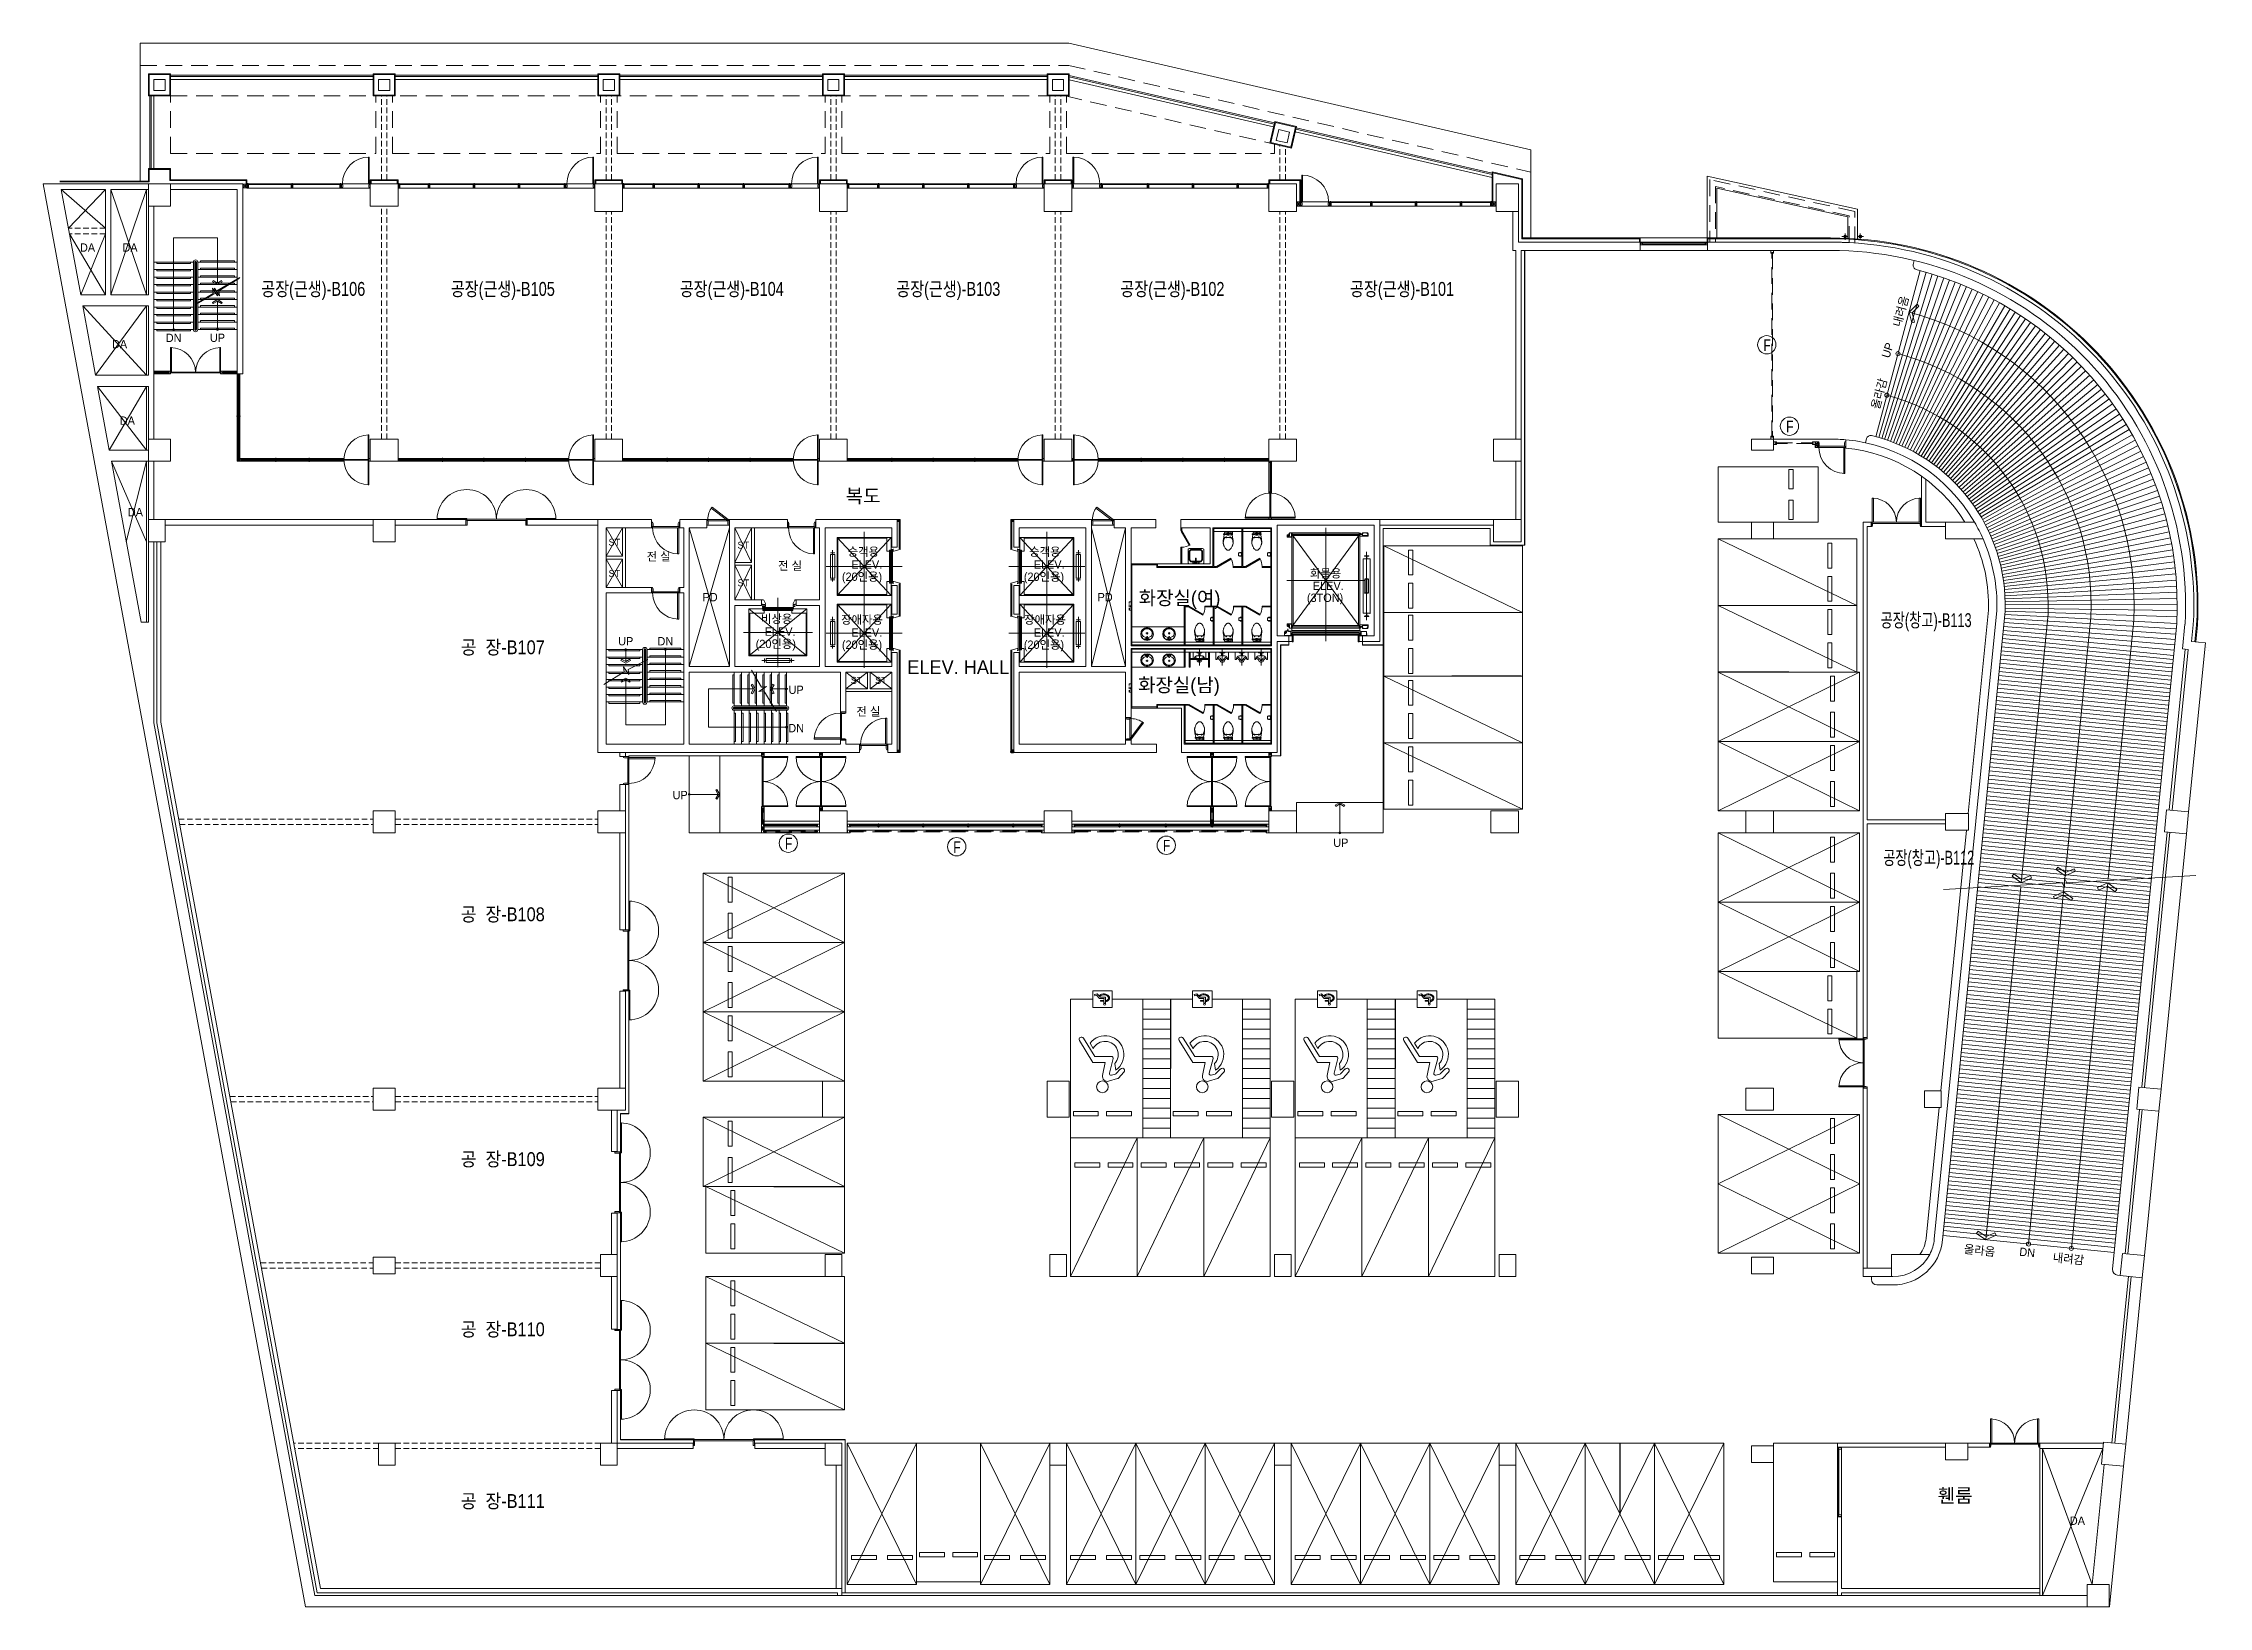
# Model space of a CAD drawing. Header units: millimetres. Extents: x 43806 to 399860, y -65551 to 59129.
# Drawn here: x 44980 to 123056, y 2645 to 59015 of the extents above; entities that cross this region are included whole.
import ezdxf
from ezdxf.enums import TextEntityAlignment as Align

# ---------------------------------------------------------------- set-up
doc = ezdxf.new("R2010")
doc.units = ezdxf.units.MM
doc.header["$LTSCALE"] = 400
doc.header["$MEASUREMENT"] = 0
for name, pattern in [('HID', [2.3, 1.5, -0.8]), ('광-XR-PLAN$0$HID', [2.3, 1.5, -0.8]), ('광-XR-PLAN$0$HIDDEN', [0.375, 0.25, -0.125]), ('광-XR-PLAN$0$PHANTOM', [2.5, 1.25, -0.25, 0.25, -0.25, 0.25, -0.25])]:
    doc.linetypes.add(name, pattern=pattern)
doc.layers.add('A', color=8, linetype='CONTINUOUS', lineweight=0)
for name, color, linetype in [('광-XR-PLAN$0$ST-3', 175, 'CONTINUOUS'), ('광-XR-PLAN$0$대리석', 6, 'CONTINUOUS'), ('만공차등 배관', 4, 'CONTINUOUS')]:
    doc.layers.add(name, color=color, linetype=linetype)
doc.styles.add('CS', font='', dxfattribs={"height": 300})
doc.styles.add('HY울릉도M', font='')
doc.styles.get('CS').set_extended_font_data('HYwulM')
doc.styles.get('HY울릉도M').set_extended_font_data('HY울릉도M')

msp = doc.modelspace()

# ---------------------------------------------------------------- texts
at = {"layer": 'A', "style": 'CS'}
for s, height, p in [('DA', 300, (46575, 51650)), ('DA', 300, (48107, 51650)), ('DN', 300, (49680, 48395)), ('UP', 300, (51260, 48395)), ('DA', 300, (47730, 48170)), ('DA', 300, (48012, 45410)), ('DA', 300, (48301, 42110)), ('ST', 250, (65570, 41024)), ('ST', 250, (70220, 40920)), ('ST', 250, (65570, 39899)), ('PD', 300, (69023, 39045)), ('ST', 250, (70220, 39560)), ('PD', 300, (83265, 39045)), ('UP', 300, (65980, 37455)), ('DN', 300, (67410, 37455)), ('ST', 250, (74304, 36045)), ('ST', 250, (75181, 36045)), ('UP', 300, (72125, 35702)), ('DN', 300, (72125, 34322))]:
    msp.add_text(s, height=height, dxfattribs=at).set_placement(p, align=Align.MIDDLE)
at = {"layer": 'A'}
for s, height, style, width, p in [('공장(근생)-B106', 500, 'CS', 0.8, (54713, 49909)), ('공장(근생)-B105', 500, 'CS', 0.8, (61548, 49909)), ('공장(근생)-B104', 500, 'CS', 0.8, (69804, 49909)), ('공장(근생)-B103', 500, 'CS', 0.8, (77610, 49909)), ('공장(근생)-B102', 500, 'CS', 0.8, (85692, 49909)), ('공장(근생)-B101', 500, 'CS', 0.8, (93972, 49909)), ('F', 417, 'HY울릉도M', 0.8, (107134, 47922)), ('F', 417, 'HY울릉도M', 0.8, (107953, 44986)), ('공장(창고)-B113', 500, 'CS', 0.7, (112866, 37966)), ('공  장-B107', 500, 'CS', 0.9, (61548, 36988)), ('F', 417, 'HY울릉도M', 0.8, (71854, 29950)), ('F', 417, 'HY울릉도M', 0.8, (77926, 29825)), ('F', 417, 'HY울릉도M', 0.8, (85481, 29877)), ('공장(창고)-B112', 500, 'CS', 0.7, (112961, 29401)), ('공  장-B108', 500, 'CS', 0.9, (61548, 27361)), ('공  장-B109', 500, 'CS', 0.9, (61548, 18532)), ('공  장-B110', 500, 'CS', 0.9, (61548, 12397)), ('공  장-B111', 500, 'CS', 0.9, (61548, 6204))]:
    msp.add_text(s, height=height, dxfattribs=dict(at, style=style, width=width)).set_placement(p, align=Align.CENTER)
at = {"layer": 'A', "style": 'CS'}
for s, rotation, p in [('내려옴', 75, (111952, 48767)), ('UP', 71.81474, (111537, 47640)), ('올라감', 75, (111173, 45795)), ('올라옴', 354.31942, (114218, 15397)), ('DN', 354.31942, (116217, 15300)), ('내려감', 354.31942, (117423, 15092))]:
    msp.add_text(s, height=300, rotation=rotation, dxfattribs=at).set_placement(p)
for s, height, p in [('복도', 500, (74539, 42446)), ('화장실(여)', 500, (85949, 38767)), ('ELEV. HALL', 500, (77969, 36272)), ('화장실(남)', 500, (85926, 35628)), ('휀룸', 500, (113912, 6401)), ('DA', 300, (118323, 5595))]:
    msp.add_text(s, height=height, dxfattribs=at).set_placement(p, align=Align.CENTER)
for s, p in [('전 실', (66736, 40360)), ('승객용', (73984, 40531)), ('승객용', (80529, 40531)), ('전 실', (71474, 40029)), ('(20인용)', (73775, 39631)), ('ELEV.', (74116, 40073)), ('(20인용)', (80335, 39631)), ('ELEV.', (80691, 40073)), ('화물용', (90654, 39749)), ('(3TON)', (90542, 38873)), ('ELEV.', (90756, 39301)), ('비상용', (70857, 38109)), ('장애자용', (73748, 38081)), ('장애자용', (80347, 38081)), ('(20인용)', (70667, 37209)), ('ELEV.', (70989, 37651)), ('(20인용)', (73775, 37181)), ('ELEV.', (74116, 37623)), ('(20인용)', (80335, 37181)), ('ELEV.', (80691, 37623)), ('전 실', (74298, 34769)), ('UP', (67671, 31760)), ('UP', (91492, 30041))]:
    msp.add_text(s, height=300, dxfattribs=at).set_placement(p)

# ---------------------------------------------------------------- blocks, each defined once
blk = doc.blocks.new('광-XR-PLAN$0$잼-돌마감재료')
at = {"layer": '광-XR-PLAN$0$ST-3'}
for points in [[(30, 0), (30, -47), (40, -47), (40, -50), (27, -50), (27, -3), (3, -3), (3, -87), (27, -87), (27, -90), (0, -90), (0, 0), (27, 0)], [(27, -50), (27, -100), (77, -100), (77, -50)], [(27, -50), (27, -100), (77, -100), (77, -50)], [(29, -52), (29, -98), (75, -98), (75, -52)]]:
    blk.add_lwpolyline(points, close=True, dxfattribs=at)
for points in [[(75, -98), (29, -52)], [(29, -98), (75, -52)]]:
    blk.add_lwpolyline(points, dxfattribs=at)
at = {"layer": '광-XR-PLAN$0$ST-3', "color": 1}
for centre in [(14, -95), (35, -14)]:
    blk.add_circle(centre, 5, dxfattribs=at)
for centre, start, end in [((-6, -95), 318.18428, 41.81572), ((35, 6), 228.18428, 311.81572)]:
    blk.add_arc(centre, 7.5, start, end, dxfattribs=at)
at = {"layer": '광-XR-PLAN$0$대리석'}
blk.add_line((40, 0), (40, -30), dxfattribs=at)

# ---------------------------------------------------------------- linework, layer by layer
at = {"layer": 'A', "ltscale": 2}
for p, q in [((81963, 59015), (48470, 59015)), ((48470, 59015), (48470, 54045)), ((98620, 55169), (81963, 59015)), ((48970, 57315), (48970, 57715)), ((48970, 57715), (49370, 57715)), ((49370, 57315), (48970, 57315)), ((48970, 57115), (48970, 54495)), ((49370, 57715), (49370, 57315)), ((56870, 57715), (49570, 57715)), ((57070, 57315), (57070, 57715)), ((57070, 57715), (57470, 57715)), ((57470, 57315), (57070, 57315)), ((57470, 57715), (57470, 57315)), ((64970, 57715), (57670, 57715)), ((65170, 57315), (65170, 57715)), ((65170, 57715), (65570, 57715)), ((65570, 57315), (65170, 57315)), ((65570, 57715), (65570, 57315)), ((73070, 57715), (65770, 57715)), ((73270, 57315), (73270, 57715)), ((73270, 57715), (73670, 57715)), ((73670, 57315), (73270, 57315)), ((73670, 57715), (73670, 57315)), ((81170, 57715), (73870, 57715)), ((81370, 57315), (81370, 57715)), ((81370, 57715), (81770, 57715)), ((81770, 57315), (81370, 57315)), ((81770, 57715), (81770, 57315)), ((89341, 55998), (81970, 57699)), ((89206, 55413), (89386, 56192)), ((89242, 55435), (89409, 56157)), ((89963, 55269), (89242, 55435)), ((89386, 56192), (90166, 56013)), ((89409, 56157), (90130, 55990)), ((89435, 55514), (89525, 55904)), ((89824, 55424), (89435, 55514)), ((89525, 55904), (89914, 55814)), ((89914, 55814), (89824, 55424)), ((90130, 55990), (89963, 55269)), ((90166, 56013), (89986, 55233)), ((97220, 54179), (90121, 55818)), ((89986, 55233), (89206, 55413)), ((98620, 55169), (98620, 51995)), ((44980, 53945), (54437, 2645)), ((48770, 53945), (49570, 53945)), ((48770, 53145), (48770, 53945)), ((49570, 53945), (52170, 53945)), ((49570, 53945), (49570, 53145)), ((51970, 53945), (52170, 53945)), ((57770, 53945), (56770, 53945)), ((56770, 53945), (56770, 53145)), ((57770, 53145), (57770, 53945)), ((64870, 53945), (65870, 53945)), ((64870, 52945), (64870, 53945)), ((65870, 53945), (65870, 52945)), ((72970, 53945), (73970, 53945)), ((72970, 52945), (72970, 53945)), ((73970, 53945), (73970, 52945)), ((81070, 53945), (82070, 53945)), ((81070, 52945), (81070, 53945)), ((82070, 53945), (82070, 52945)), ((90170, 53945), (89170, 53945)), ((89170, 53945), (89170, 52945)), ((90170, 52945), (90170, 53945)), ((98170, 53945), (97370, 53945)), ((97370, 53945), (97370, 52945)), ((98170, 52945), (98170, 53945)), ((104970, 51995), (104970, 54223)), ((104970, 54223), (110395, 53034)), ((45627, 53745), (46328, 49945)), ((47220, 52345), (45627, 53745)), ((45886, 52345), (47220, 53745)), ((47420, 49945), (48700, 53745)), ((48700, 49945), (47420, 53745)), ((48700, 49945), (48700, 53745)), ((49570, 53145), (48770, 53145)), ((49570, 53745), (51970, 53745)), ((56770, 53145), (57770, 53145)), ((105320, 51995), (105320, 53788)), ((105320, 53788), (110045, 52752)), ((65870, 52945), (64870, 52945)), ((73970, 52945), (72970, 52945)), ((82070, 52945), (81070, 52945)), ((89170, 52945), (90170, 52945)), ((97370, 52945), (98170, 52945)), ((97970, 52945), (97970, 51545)), ((98170, 52945), (98170, 51845)), ((110045, 52752), (110045, 51980)), ((110395, 53034), (110395, 51959)), ((47220, 49945), (45922, 52145)), ((46328, 49945), (47220, 52145)), ((97970, 51545), (98070, 51545)), ((98070, 44745), (98070, 51545)), ((98170, 51845), (102560, 51845)), ((98270, 51545), (102560, 51545)), ((98270, 44745), (98270, 51545)), ((98390, 40925), (98390, 51545)), ((98396, 40919), (98396, 51545)), ((102530, 51965), (102530, 51845)), ((104970, 51995), (102560, 51995)), ((102560, 51995), (102560, 51845)), ((102560, 51845), (102560, 51545)), ((102560, 51545), (104980, 51545)), ((104970, 51995), (104970, 51845)), ((104980, 51845), (109420, 51845)), ((104980, 51845), (104980, 51545)), ((104980, 51545), (109420, 51545)), ((105000, 51965), (105000, 51845)), ((112655, 50819), (111051, 44830)), ((111161, 44799), (112874, 50758)), ((112442, 51183), (112404, 51040)), ((50440, 49592), (51102, 49999)), ((51102, 49999), (51080, 50185)), ((51080, 50185), (51264, 49904)), ((51243, 50090), (52070, 50572)), ((51264, 49904), (51243, 50090)), ((111267, 44768), (113086, 50695)), ((111373, 44734), (113296, 50629)), ((111479, 44699), (113505, 50558)), ((111584, 44661), (113713, 50484)), ((111688, 44622), (113919, 50407)), ((111791, 44581), (114124, 50326)), ((111894, 44539), (114328, 50241)), ((111995, 44494), (114530, 50152)), ((112097, 44448), (114730, 50060)), ((46402, 49545), (46863, 47045)), ((46402, 49545), (48700, 47045)), ((46866, 47045), (48700, 49545)), ((48700, 47045), (48700, 49545)), ((112197, 44400), (114929, 49965)), ((112296, 44350), (115126, 49866)), ((112395, 44298), (115322, 49764)), ((112492, 44245), (115515, 49658)), ((112589, 44190), (115707, 49549)), ((112684, 44133), (115897, 49436)), ((112779, 44075), (116084, 49320)), ((112872, 44014), (116270, 49201)), ((112965, 43953), (116453, 49078)), ((113056, 43889), (116634, 48953)), ((113146, 43824), (116813, 48824)), ((113235, 43758), (116990, 48692)), ((113323, 43690), (117164, 48557)), ((113410, 43620), (117336, 48418)), ((113495, 43549), (117506, 48277)), ((113579, 43476), (117673, 48133)), ((113662, 43402), (117837, 47986)), ((113744, 43327), (117999, 47836)), ((113824, 43250), (118158, 47683)), ((52170, 47095), (51970, 47095)), ((113903, 43171), (118314, 47528)), ((113980, 43091), (118468, 47369)), ((114056, 43010), (118619, 47208)), ((114131, 42928), (118767, 47045)), ((114204, 42844), (118911, 46879)), ((46936, 46645), (47360, 44345)), ((46936, 46645), (48700, 44345)), ((48700, 46645), (47360, 44345)), ((48700, 44345), (48700, 46645)), ((114275, 42759), (119054, 46710)), ((114345, 42673), (119193, 46539)), ((114414, 42585), (119329, 46365)), ((114481, 42497), (119461, 46189)), ((114546, 42407), (119591, 46011)), ((114610, 42316), (119718, 45830)), ((114672, 42224), (119841, 45647)), ((114733, 42130), (119961, 45462)), ((48770, 44745), (49570, 44745)), ((48770, 43945), (48770, 44745)), ((49570, 44745), (49570, 43945)), ((57770, 44745), (56770, 44745)), ((56770, 44745), (56770, 43945)), ((57770, 43945), (57770, 44745)), ((65870, 44745), (64870, 44745)), ((64870, 44745), (64870, 43945)), ((65870, 43945), (65870, 44745)), ((73970, 44745), (72970, 44745)), ((72970, 44745), (72970, 43945)), ((73970, 43945), (73970, 44745)), ((82070, 44745), (81070, 44745)), ((81070, 44745), (81070, 43945)), ((82070, 43945), (82070, 44745)), ((90170, 44745), (89170, 44745)), ((89170, 44745), (89170, 43945)), ((90170, 43945), (90170, 44745)), ((97270, 44745), (98270, 44745)), ((97270, 43945), (97270, 44745)), ((98270, 44745), (98270, 43945)), ((106570, 44745), (107370, 44745)), ((106570, 44345), (106570, 44745)), ((109420, 44745), (107370, 44745)), ((107370, 44745), (107370, 44345)), ((109970, 44418), (109970, 44719)), ((110722, 44761), (110681, 44611)), ((114792, 42036), (120078, 45275)), ((114849, 41941), (120192, 45086)), ((114905, 41844), (120302, 44895)), ((114958, 41747), (120409, 44702)), ((115011, 41649), (120512, 44507)), ((47434, 43945), (48503, 38145)), ((48700, 41045), (47434, 43945)), ((47969, 41045), (48700, 43945)), ((48700, 38145), (48700, 43945)), ((49570, 43945), (48770, 43945)), ((56770, 43945), (57770, 43945)), ((64870, 43945), (65870, 43945)), ((72970, 43945), (73970, 43945)), ((81070, 43945), (82070, 43945)), ((89170, 43945), (90170, 43945)), ((98270, 43945), (97270, 43945)), ((98070, 41845), (98070, 43945)), ((98270, 41845), (98270, 43945)), ((107370, 44345), (106570, 44345)), ((115061, 41550), (120612, 44311)), ((115110, 41450), (120709, 44112)), ((115156, 41349), (120802, 43912)), ((112705, 41595), (112705, 43403)), ((112855, 41745), (112855, 43293)), ((115202, 41248), (120891, 43711)), ((115245, 41145), (120977, 43508)), ((115286, 41042), (121059, 43303)), ((115326, 40938), (121138, 43097)), ((115364, 40834), (121213, 42889)), ((115400, 40728), (121284, 42681)), ((115434, 40623), (121352, 42471)), ((115466, 40516), (121416, 42260)), ((49370, 41845), (48770, 41845)), ((48770, 41845), (48770, 41045)), ((49370, 41845), (56870, 41845)), ((49370, 41045), (49370, 41845)), ((49370, 41645), (56870, 41645)), ((56870, 41845), (57670, 41845)), ((56870, 41045), (56870, 41845)), ((57670, 41845), (60210, 41845)), ((57670, 41845), (57670, 41045)), ((57670, 41645), (60210, 41645)), ((60210, 41645), (60210, 41845)), ((62430, 41845), (64970, 41845)), ((62430, 41645), (62430, 41845)), ((62430, 41645), (64970, 41645)), ((64970, 41845), (66910, 41845)), ((64970, 41845), (64970, 33445)), ((65270, 41545), (66910, 41545)), ((65270, 41545), (65270, 39395)), ((65270, 40520), (65870, 41545)), ((65270, 41545), (65870, 40520)), ((65870, 40520), (65870, 41545)), ((65970, 39395), (65970, 41545)), ((66910, 41845), (66910, 41545)), ((67930, 41845), (68900, 41845)), ((67930, 41845), (67930, 41545)), ((67930, 41545), (68070, 41545)), ((68070, 41545), (68070, 39395)), ((68270, 41545), (68900, 41545)), ((68270, 41545), (68270, 36545)), ((68270, 41545), (69720, 36545)), ((69720, 41545), (68270, 36545)), ((68900, 41845), (68900, 41545)), ((69720, 41845), (71810, 41845)), ((69720, 41845), (69720, 36545)), ((69920, 41545), (71810, 41545)), ((69920, 41545), (69920, 38945)), ((69920, 40295), (70520, 41545)), ((69920, 41545), (70520, 40295)), ((70520, 40295), (70520, 41545)), ((70620, 38945), (70620, 41545)), ((71810, 41845), (71810, 41545)), ((72830, 41845), (75770, 41845)), ((72830, 41845), (72830, 41545)), ((72830, 41545), (72970, 41545)), ((72970, 41545), (72970, 38945)), ((73170, 41545), (75570, 41545)), ((73170, 41545), (73170, 36545)), ((75570, 40845), (75570, 41545)), ((75770, 40845), (75770, 41845)), ((79970, 40845), (79970, 41845)), ((79970, 41845), (82770, 41845)), ((80170, 40845), (80170, 41545)), ((80170, 41545), (82570, 41545)), ((82570, 36545), (82570, 41545)), ((82770, 36545), (82770, 41845)), ((82770, 36545), (84000, 41545)), ((84000, 36545), (82770, 41545)), ((83590, 41845), (85100, 41845)), ((83590, 41545), (83590, 41845)), ((83590, 41545), (84000, 41545)), ((84000, 36545), (84000, 41545)), ((84200, 41545), (85100, 41545)), ((84200, 37295), (84200, 41545)), ((85100, 41545), (85100, 41845)), ((86000, 41845), (93170, 41845)), ((86000, 41545), (86000, 41845)), ((86000, 41545), (87050, 41545)), ((87050, 40245), (87050, 41545)), ((87150, 41545), (89270, 41545)), ((87150, 40145), (87150, 41545)), ((87180, 40115), (87180, 41515)), ((87180, 41515), (89240, 41515)), ((89240, 41515), (89240, 37325)), ((89270, 41545), (89270, 37295)), ((89470, 41645), (89470, 37645)), ((89470, 41645), (92970, 41645)), ((92970, 41645), (92970, 37645)), ((93170, 41845), (93170, 37445)), ((93170, 41845), (97270, 41845)), ((93170, 41645), (97270, 41645)), ((93290, 37325), (93290, 41525)), ((93290, 41525), (97150, 41525)), ((93296, 37319), (93296, 41519)), ((93296, 41519), (97144, 41519)), ((97144, 41519), (97144, 40919)), ((97150, 41525), (97150, 40925)), ((97270, 41845), (98270, 41845)), ((97270, 41045), (97270, 41845)), ((98270, 41845), (98270, 41045)), ((106570, 41745), (107370, 41745)), ((106570, 41145), (106570, 41745)), ((107370, 41745), (107370, 41145)), ((110595, 41745), (110595, 23165)), ((110885, 41745), (110595, 41745)), ((110745, 41595), (110745, 31020)), ((110885, 41595), (110745, 41595)), ((110885, 41745), (110885, 41595)), ((113570, 41595), (112705, 41595)), ((113570, 41745), (112855, 41745)), ((113570, 41745), (114616, 41745)), ((113570, 41145), (113570, 41745)), ((115496, 40409), (121476, 42048)), ((115525, 40302), (121532, 41834)), ((115551, 40194), (121585, 41620)), ((115576, 40085), (121634, 41405)), ((48770, 41045), (49370, 41045)), ((49070, 41045), (49070, 34517)), ((49220, 41045), (49220, 34532)), ((57670, 41045), (56870, 41045)), ((75570, 40845), (75770, 40845)), ((79970, 40845), (80170, 40845)), ((98310, 38495), (93310, 40895)), ((97144, 40919), (98396, 40919)), ((97150, 40925), (98390, 40925)), ((98270, 41045), (97270, 41045)), ((105370, 41145), (110370, 38745)), ((107370, 41145), (106570, 41145)), ((114919, 41145), (113570, 41145)), ((115598, 39977), (121679, 41189)), ((115619, 39867), (121720, 40972)), ((115638, 39758), (121757, 40755)), ((65270, 40520), (65870, 40520)), ((65270, 40420), (65870, 40420)), ((65870, 40420), (65270, 39395)), ((65270, 40420), (65870, 39395)), ((65870, 39395), (65870, 40420)), ((70520, 40295), (69920, 40295)), ((70520, 40195), (69920, 40195)), ((70520, 40195), (69920, 38945)), ((69920, 40195), (70520, 38945)), ((70520, 38945), (70520, 40195)), ((84230, 40245), (84200, 40245)), ((84230, 37325), (84230, 40245)), ((85160, 40245), (85130, 40245)), ((85130, 40245), (85130, 40115)), ((85130, 40115), (87020, 40115)), ((85160, 40145), (85160, 40245)), ((85160, 40245), (87050, 40245)), ((85160, 40145), (87150, 40145)), ((87020, 40115), (87020, 40115)), ((87020, 40115), (87180, 40115)), ((115655, 39648), (121791, 40537)), ((115670, 39538), (121821, 40319)), ((115683, 39427), (121846, 40099)), ((115694, 39317), (121868, 39880)), ((65270, 39395), (66910, 39395)), ((65270, 39195), (65270, 33745)), ((65270, 39195), (66910, 39195)), ((66910, 39395), (66910, 39195)), ((67930, 39395), (68070, 39395)), ((67930, 39395), (67930, 39195)), ((67930, 39195), (68070, 39195)), ((68070, 39195), (68070, 33745)), ((75570, 38435), (75570, 39465)), ((75570, 39465), (75770, 39465)), ((75770, 38435), (75770, 39465)), ((75840, 39515), (75870, 39515)), ((79900, 39515), (79870, 39515)), ((79970, 38435), (79970, 39465)), ((79970, 39465), (80170, 39465)), ((80170, 38435), (80170, 39465)), ((115703, 39206), (121887, 39660)), ((115710, 39095), (121901, 39440)), ((115716, 38984), (121911, 39220)), ((69920, 38945), (70870, 38945)), ((69920, 38745), (69920, 36545)), ((69920, 38745), (70870, 38745)), ((70870, 38945), (70870, 38745)), ((72120, 38945), (72970, 38945)), ((72120, 38945), (72120, 38745)), ((72120, 38745), (72970, 38745)), ((72970, 38745), (72970, 36545)), ((75570, 38435), (75770, 38435)), ((75840, 38385), (75870, 38385)), ((79900, 38385), (79870, 38385)), ((79970, 38435), (80170, 38435)), ((105370, 38745), (110370, 36345)), ((115417, 38559), (113163, 15896)), ((115717, 38539), (113461, 15866)), ((115118, 38579), (114388, 31245)), ((115690, 38274), (121884, 37904)), ((121903, 38096), (115705, 38418)), ((115717, 38539), (121913, 38338)), ((115719, 38873), (121917, 38999)), ((115719, 38651), (121919, 38558)), ((115720, 38762), (121920, 38779)), ((48770, 38145), (48503, 38145)), ((89470, 37645), (89895, 37645)), ((89895, 37645), (89895, 37445)), ((92545, 37645), (92970, 37645)), ((92545, 37645), (92545, 37445)), ((115619, 37558), (121789, 36944)), ((121808, 37136), (115633, 37701)), ((115648, 37844), (121827, 37328)), ((115662, 37988), (121846, 37520)), ((115676, 38131), (121865, 37712)), ((121903, 38096), (119587, 14815)), ((122114, 37181), (122202, 38074)), ((122442, 37449), (122502, 38051)), ((75570, 36545), (75570, 37055)), ((75570, 37055), (75770, 37055)), ((75770, 33445), (75770, 37055)), ((75840, 37105), (75870, 37105)), ((79900, 37105), (79870, 37105)), ((79970, 33445), (79970, 37055)), ((79970, 37055), (80170, 37055)), ((80170, 36545), (80170, 37055)), ((89270, 37295), (84200, 37295)), ((84200, 34705), (84200, 37195)), ((89270, 37195), (84200, 37195)), ((89240, 37325), (84230, 37325)), ((84230, 37325), (84230, 37325)), ((84230, 37325), (84230, 37325)), ((89240, 37165), (84230, 37165)), ((84230, 37165), (84230, 37165)), ((84230, 37165), (84230, 37165)), ((84230, 37165), (84230, 35045)), ((86150, 37065), (89240, 37065)), ((89240, 37325), (89240, 37325)), ((89240, 37325), (89240, 37325)), ((89240, 33775), (89240, 37165)), ((89240, 37165), (89240, 37165)), ((89240, 37165), (89240, 37165)), ((89270, 37195), (89270, 33745)), ((89470, 37445), (89470, 33445)), ((89470, 37445), (89895, 37445)), ((89889, 37325), (89590, 37325)), ((89590, 37325), (89590, 33325)), ((89895, 37319), (89596, 37319)), ((89596, 37319), (89596, 33319)), ((89889, 37445), (89889, 37325)), ((89895, 37445), (89895, 37319)), ((92545, 37445), (93170, 37445)), ((92545, 37445), (92545, 37319)), ((92545, 37319), (93296, 37319)), ((92551, 37445), (92551, 37325)), ((92551, 37325), (93290, 37325)), ((93290, 37319), (93290, 30545)), ((115545, 36811), (121714, 36198)), ((115560, 36961), (121729, 36347)), ((115575, 37110), (121744, 36496)), ((115589, 37259), (121759, 36645)), ((115604, 37408), (121774, 36795)), ((121636, 31372), (122213, 37171)), ((121736, 31362), (122313, 37161)), ((122313, 37161), (122114, 37181)), ((122333, 31303), (122939, 37400)), ((122939, 37400), (122442, 37449)), ((122971, 37217), (122971, 37217)), ((122971, 37217), (122971, 37217)), ((122971, 37217), (122971, 37217)), ((122971, 37217), (122971, 37217)), ((123056, 37120), (123056, 37120)), ((123056, 37120), (123056, 37120)), ((123056, 37120), (123056, 37120)), ((123056, 37120), (123056, 37120)), ((68270, 36545), (69720, 36545)), ((68270, 36345), (68270, 33745)), ((68270, 36345), (73720, 36345)), ((69920, 36545), (72970, 36545)), ((73170, 36545), (75570, 36545)), ((73720, 34905), (73720, 36345)), ((73920, 36345), (75570, 36345)), ((73920, 34905), (73920, 36345)), ((74695, 36345), (73920, 35745)), ((73920, 36345), (74695, 35745)), ((74695, 35745), (74695, 36345)), ((74795, 35745), (74795, 36345)), ((74795, 35745), (75570, 36345)), ((75570, 35745), (74795, 36345)), ((75570, 33745), (75570, 36345)), ((82570, 36545), (80170, 36545)), ((80170, 33745), (80170, 36345)), ((84000, 36345), (80170, 36345)), ((84000, 36545), (82770, 36545)), ((84000, 34705), (84000, 36345)), ((98310, 33795), (93310, 36195)), ((115456, 35916), (121625, 35302)), ((115471, 36065), (121640, 35451)), ((115485, 36214), (121655, 35601)), ((115500, 36364), (121670, 35750)), ((115515, 36513), (121685, 35899)), ((115530, 36662), (121700, 36048)), ((73920, 35745), (74695, 35745)), ((73920, 35645), (75570, 35645)), ((74795, 35745), (75570, 35745)), ((85130, 35045), (85130, 35175)), ((85130, 35175), (86097, 35175)), ((85160, 35045), (85160, 35145)), ((85160, 35145), (86020, 35145)), ((86020, 35145), (86020, 35145)), ((86020, 35145), (86120, 35145)), ((86097, 35175), (86097, 35175)), ((86097, 35175), (86150, 35175)), ((86120, 33745), (86120, 35145)), ((86150, 35175), (86150, 33775)), ((115382, 35169), (121551, 34556)), ((115396, 35319), (121566, 34705)), ((115411, 35468), (121581, 34854)), ((115426, 35617), (121596, 35004)), ((115441, 35767), (121610, 35153)), ((48970, 34508), (54770, 3045)), ((49070, 34517), (54853, 3145)), ((49220, 34532), (54978, 3295)), ((73720, 34905), (73920, 34905)), ((84000, 34705), (84200, 34705)), ((84230, 35045), (84200, 35045)), ((85160, 35045), (85130, 35045)), ((85160, 35045), (86020, 35045)), ((86020, 33445), (86020, 35045)), ((115307, 34423), (121477, 33809)), ((115322, 34572), (121492, 33959)), ((115337, 34722), (121507, 34108)), ((115352, 34871), (121521, 34257)), ((115367, 35020), (121536, 34406)), ((65270, 33745), (68070, 33745)), ((68270, 33745), (73720, 33745)), ((73720, 33745), (73720, 33885)), ((73720, 33885), (73920, 33885)), ((73920, 33745), (73920, 33885)), ((73920, 33745), (74410, 33745)), ((74410, 33445), (74410, 33745)), ((75430, 33745), (75570, 33745)), ((75430, 33445), (75430, 33745)), ((80170, 33745), (84000, 33745)), ((84000, 33745), (84000, 33885)), ((84000, 33885), (84200, 33885)), ((84200, 33745), (84200, 33885)), ((84200, 33745), (85120, 33745)), ((85120, 33445), (85120, 33745)), ((86120, 33745), (89270, 33745)), ((86150, 33775), (89240, 33775)), ((98310, 31395), (93310, 33795)), ((115233, 33677), (121403, 33063)), ((115248, 33826), (121417, 33212)), ((115263, 33975), (121432, 33362)), ((115278, 34125), (121447, 33511)), ((115292, 34274), (121462, 33660)), ((64970, 33445), (74410, 33445)), ((65770, 33305), (65770, 33445)), ((65970, 33305), (65770, 33305)), ((65970, 33305), (65970, 33445)), ((66090, 33325), (70870, 33325)), ((66090, 33325), (66090, 33295)), ((66096, 33319), (70870, 33319)), ((66096, 33319), (66096, 33295)), ((68270, 33319), (68270, 30545)), ((69370, 33319), (69370, 30545)), ((75430, 33445), (75770, 33445)), ((79970, 33445), (85120, 33445)), ((86020, 33445), (89470, 33445)), ((89590, 33325), (89270, 33325)), ((89596, 33319), (89270, 33319)), ((115159, 32930), (121328, 32317)), ((115174, 33080), (121343, 32466)), ((115189, 33229), (121358, 32615)), ((115203, 33378), (121373, 32765)), ((115218, 33528), (121388, 32914)), ((65770, 31345), (65770, 32285)), ((65970, 32285), (65770, 32285)), ((65970, 31345), (65970, 32285)), ((66090, 32295), (66090, 27045)), ((66096, 32295), (66096, 27045)), ((115070, 32035), (121239, 31421)), ((115085, 32184), (121254, 31570)), ((115099, 32333), (121269, 31720)), ((115114, 32483), (121284, 31869)), ((115129, 32632), (121299, 32018)), ((115144, 32781), (121314, 32168)), ((56870, 31345), (57670, 31345)), ((56870, 30545), (56870, 31345)), ((57670, 31345), (57670, 30545)), ((64970, 31345), (65970, 31345)), ((64970, 30545), (64970, 31345)), ((65970, 31345), (65970, 30545)), ((72970, 31345), (73970, 31345)), ((72970, 30545), (72970, 31345)), ((73970, 31345), (73970, 30545)), ((81070, 31345), (82070, 31345)), ((81070, 30545), (81070, 31345)), ((82070, 31345), (82070, 30545)), ((89170, 31345), (90170, 31345)), ((89170, 30545), (89170, 31345)), ((90170, 31645), (90170, 31345)), ((90170, 31645), (93290, 31645)), ((90170, 31345), (90170, 30545)), ((98170, 31345), (97170, 31345)), ((97170, 31345), (97170, 30545)), ((98170, 30545), (98170, 31345)), ((106370, 31345), (107370, 31345)), ((106370, 30545), (106370, 31345)), ((107370, 31345), (107370, 30545)), ((113570, 31245), (114390, 31245)), ((113570, 30645), (113570, 31245)), ((114390, 31245), (114390, 30645)), ((114995, 31289), (121165, 30675)), ((115010, 31438), (121180, 30824)), ((115025, 31587), (121195, 30973)), ((115040, 31736), (121210, 31123)), ((115055, 31886), (121224, 31272)), ((57670, 30545), (56870, 30545)), ((65970, 30545), (64970, 30545)), ((65770, 27055), (65770, 30545)), ((65970, 27055), (65970, 30545)), ((68270, 30545), (72970, 30545)), ((72970, 30965), (70870, 30965)), ((70870, 30645), (70870, 30965)), ((70870, 30545), (70870, 30645)), ((72970, 30645), (70870, 30645)), ((73970, 30545), (72970, 30545)), ((81070, 30965), (73970, 30965)), ((73970, 30545), (73970, 30645)), ((81070, 30645), (73970, 30645)), ((82070, 30545), (81070, 30545)), ((87070, 30965), (82070, 30965)), ((89170, 30645), (82070, 30645)), ((89170, 30965), (87170, 30965)), ((90170, 30545), (89170, 30545)), ((90170, 30545), (93290, 30545)), ((97170, 30545), (98170, 30545)), ((107370, 30545), (106370, 30545)), ((110745, 31020), (113570, 31020)), ((110745, 30870), (110745, 23165)), ((110745, 30870), (113570, 30870)), ((114328, 30645), (113393, 21245)), ((114390, 30645), (113570, 30645)), ((114921, 30542), (121091, 29929)), ((114936, 30692), (121106, 30078)), ((114951, 30841), (121121, 30227)), ((114966, 30990), (121135, 30376)), ((114981, 31139), (121150, 30526)), ((120642, 21372), (121557, 30576)), ((120741, 21362), (121657, 30566)), ((121338, 21303), (122254, 30507)), ((114847, 29796), (121017, 29182)), ((114862, 29945), (121031, 29332)), ((114877, 30094), (121046, 29481)), ((114892, 30244), (121061, 29630)), ((114906, 30393), (121076, 29779)), ((114758, 28900), (120927, 28287)), ((114773, 29050), (120942, 28436)), ((114788, 29199), (120957, 28585)), ((114802, 29348), (120972, 28734)), ((114817, 29497), (120987, 28884)), ((114832, 29647), (121002, 29033)), ((114684, 28154), (120853, 27540)), ((114699, 28303), (120868, 27690)), ((114713, 28453), (120883, 27839)), ((114728, 28602), (120898, 27988)), ((114743, 28751), (120913, 28137)), ((114609, 27408), (120779, 26794)), ((114624, 27557), (120794, 26943)), ((114639, 27706), (120809, 27093)), ((114654, 27856), (120824, 27242)), ((114669, 28005), (120838, 27391)), ((65770, 27055), (65970, 27055)), ((114535, 26661), (120705, 26048)), ((114550, 26811), (120720, 26197)), ((114565, 26960), (120734, 26346)), ((114580, 27109), (120749, 26496)), ((114595, 27258), (120764, 26645)), ((114446, 25766), (120616, 25152)), ((114461, 25915), (120631, 25301)), ((114476, 26064), (120645, 25451)), ((114491, 26214), (120660, 25600)), ((114506, 26363), (120675, 25749)), ((114520, 26512), (120690, 25898)), ((105370, 25545), (110370, 23145)), ((114372, 25020), (120541, 24406)), ((114387, 25169), (120556, 24555)), ((114402, 25318), (120571, 24704)), ((114416, 25467), (120586, 24854)), ((114431, 25617), (120601, 25003)), ((65770, 21345), (65770, 24835)), ((65770, 24835), (65970, 24835)), ((65970, 21345), (65970, 24835)), ((66090, 24845), (66090, 20425)), ((66096, 24845), (66096, 20419)), ((114298, 24273), (120467, 23660)), ((114313, 24422), (120482, 23809)), ((114327, 24572), (120497, 23958)), ((114342, 24721), (120512, 24107)), ((114357, 24870), (120527, 24257)), ((114223, 23527), (120393, 22913)), ((114238, 23676), (120408, 23062)), ((114253, 23825), (120423, 23212)), ((114268, 23975), (120438, 23361)), ((114283, 24124), (120452, 23510)), ((110745, 23165), (110595, 23165)), ((114149, 22781), (120319, 22167)), ((114164, 22930), (120334, 22316)), ((114179, 23079), (120348, 22465)), ((114194, 23228), (120363, 22615)), ((114209, 23378), (120378, 22764)), ((114060, 21885), (120230, 21271)), ((114075, 22034), (120245, 21421)), ((114090, 22184), (120259, 21570)), ((114105, 22333), (120274, 21719)), ((114119, 22482), (120289, 21868)), ((114134, 22631), (120304, 22018)), ((56870, 21345), (57670, 21345)), ((56870, 20545), (56870, 21345)), ((57670, 21345), (57670, 20545)), ((65970, 21345), (64970, 21345)), ((64970, 21345), (64970, 20545)), ((65970, 20545), (65970, 21345)), ((73070, 21595), (73870, 21595)), ((73070, 20295), (73070, 21595)), ((73870, 21595), (73870, 20295)), ((81170, 21595), (81970, 21595)), ((81170, 20295), (81170, 21595)), ((81970, 21595), (81970, 20295)), ((89270, 21595), (90070, 21595)), ((89270, 20295), (89270, 21595)), ((90070, 21595), (90070, 20295)), ((97370, 21595), (98170, 21595)), ((97370, 20295), (97370, 21595)), ((98170, 21595), (98170, 20295)), ((106370, 21345), (107370, 21345)), ((106370, 20545), (106370, 21345)), ((107370, 21345), (107370, 20545)), ((110595, 21345), (110595, 14845)), ((110745, 21345), (110595, 21345)), ((110745, 21345), (110745, 14845)), ((112810, 21245), (113410, 21245)), ((112810, 20645), (112810, 21245)), ((113410, 21245), (113410, 20645)), ((113986, 21139), (120155, 20525)), ((114001, 21288), (120170, 20674)), ((114016, 21437), (120185, 20824)), ((114030, 21586), (120200, 20973)), ((114045, 21736), (120215, 21122)), ((57670, 20545), (56870, 20545)), ((64970, 20545), (65970, 20545)), ((65470, 19055), (65470, 20545)), ((65670, 19055), (65670, 20545)), ((65790, 20425), (65790, 19045)), ((66090, 20425), (65790, 20425)), ((65796, 20419), (65796, 19045)), ((66096, 20419), (65796, 20419)), ((107370, 20545), (106370, 20545)), ((113410, 20645), (112810, 20645)), ((113334, 20645), (112864, 15926)), ((113912, 20392), (120081, 19779)), ((113926, 20542), (120096, 19928)), ((113941, 20691), (120111, 20077)), ((113956, 20840), (120126, 20226)), ((113971, 20989), (120141, 20376)), ((120045, 15372), (120562, 20576)), ((120144, 15362), (120662, 20566)), ((120741, 15303), (121259, 20507)), ((73870, 20295), (73070, 20295)), ((81970, 20295), (81170, 20295)), ((82020, 14545), (84420, 19545)), ((84420, 14545), (86820, 19545)), ((86820, 14545), (89220, 19545)), ((90070, 20295), (89270, 20295)), ((90120, 14545), (92520, 19545)), ((92520, 14545), (94920, 19545)), ((94920, 14545), (97320, 19545)), ((98170, 20295), (97370, 20295)), ((113837, 19646), (120007, 19032)), ((113852, 19795), (120022, 19182)), ((113867, 19945), (120037, 19331)), ((113882, 20094), (120051, 19480)), ((113897, 20243), (120066, 19629)), ((65470, 19055), (65670, 19055)), ((113748, 18750), (119918, 18137)), ((113763, 18900), (119933, 18286)), ((113778, 19049), (119948, 18435)), ((113793, 19198), (119962, 18585)), ((113808, 19348), (119977, 18734)), ((113823, 19497), (119992, 18883)), ((113674, 18004), (119844, 17390)), ((113689, 18153), (119858, 17540)), ((113704, 18303), (119873, 17689)), ((113719, 18452), (119888, 17838)), ((113733, 18601), (119903, 17988)), ((73870, 15395), (68870, 17795)), ((113600, 17258), (119769, 16644)), ((113615, 17407), (119784, 16793)), ((113630, 17556), (119799, 16943)), ((113644, 17706), (119814, 17092)), ((113659, 17855), (119829, 17241)), ((65470, 15345), (65470, 16835)), ((65470, 16835), (65670, 16835)), ((65670, 15345), (65670, 16835)), ((65790, 16845), (65790, 12645)), ((65796, 16845), (65796, 12645)), ((113526, 16512), (119695, 15898)), ((113540, 16661), (119710, 16047)), ((113555, 16810), (119725, 16196)), ((113570, 16959), (119740, 16346)), ((113585, 17109), (119755, 16495)), ((113477, 16026), (119647, 15412)), ((113477, 16026), (119647, 15412)), ((113496, 16213), (119665, 15599)), ((113511, 16362), (119680, 15749)), ((56870, 15245), (57670, 15245)), ((56870, 14645), (56870, 15245)), ((57670, 15245), (57670, 14645)), ((65070, 15345), (65670, 15345)), ((65070, 14545), (65070, 15345)), ((65670, 15345), (65670, 14545)), ((73170, 15345), (73770, 15345)), ((73170, 14545), (73170, 15345)), ((73770, 15345), (73770, 14545)), ((81270, 15345), (81870, 15345)), ((81270, 14545), (81270, 15345)), ((81870, 15345), (81870, 14545)), ((89370, 15345), (89970, 15345)), ((89370, 14545), (89370, 15345)), ((89970, 15345), (89970, 14545)), ((97470, 15345), (98070, 15345)), ((97470, 14545), (97470, 15345)), ((98070, 15345), (98070, 14545)), ((106570, 15245), (107370, 15245)), ((106570, 14645), (106570, 15245)), ((107370, 15245), (107370, 14645)), ((111625, 14845), (110595, 14845)), ((110595, 14545), (110595, 14845)), ((112997, 15345), (111625, 15345)), ((111625, 15345), (111625, 14545)), ((57670, 14645), (56870, 14645)), ((65670, 14545), (65070, 14545)), ((65470, 12655), (65470, 14545)), ((65670, 12655), (65670, 14545)), ((73870, 12145), (68870, 14545)), ((73770, 14545), (73170, 14545)), ((81870, 14545), (81270, 14545)), ((89970, 14545), (89370, 14545)), ((98070, 14545), (97470, 14545)), ((107370, 14645), (106570, 14645)), ((111625, 14545), (110595, 14545)), ((110895, 14545), (110895, 14445)), ((111670, 14245), (111095, 14245)), ((111625, 14545), (111670, 14545)), ((119567, 8552), (120165, 14556)), ((119667, 8543), (120264, 14547)), ((119866, 14586), (119767, 14596)), ((120065, 8503), (120662, 14507)), ((65470, 12655), (65670, 12655)), ((73870, 9745), (68870, 12145)), ((65470, 8545), (65470, 10435)), ((65470, 10435), (65670, 10435)), ((65670, 8545), (65670, 10435)), ((65790, 10445), (65790, 8665)), ((65796, 10445), (65796, 8671)), ((68420, 8665), (65790, 8665)), ((68420, 8671), (65796, 8671)), ((73896, 8671), (70620, 8671)), ((73890, 8665), (70620, 8665)), ((73890, 8665), (73890, 3145)), ((73896, 8671), (73896, 3145)), ((57670, 8545), (57070, 8545)), ((57070, 8545), (57070, 7745)), ((57670, 7745), (57670, 8545)), ((65070, 8545), (65670, 8545)), ((65070, 7745), (65070, 8545)), ((68410, 8545), (65670, 8545)), ((65670, 8545), (65670, 7745)), ((68410, 8345), (65670, 8345)), ((68410, 8545), (68410, 8345)), ((73170, 8545), (70630, 8545)), ((70630, 8545), (70630, 8345)), ((73170, 8345), (70630, 8345)), ((73170, 8545), (73770, 8545)), ((73170, 7745), (73170, 8545)), ((73770, 8545), (73770, 7745)), ((81270, 8545), (81870, 8545)), ((81270, 7745), (81270, 8545)), ((81870, 8545), (81870, 7745)), ((89370, 8545), (89970, 8545)), ((89370, 7745), (89370, 8545)), ((89970, 8545), (89970, 7745)), ((97470, 8545), (98070, 8545)), ((97470, 7745), (97470, 8545)), ((98070, 8545), (98070, 7745)), ((106570, 8445), (107370, 8445)), ((106570, 7845), (106570, 8445)), ((107370, 7845), (106570, 7845)), ((107370, 8445), (107370, 7845)), ((109670, 8545), (109670, 8385)), ((109670, 8545), (113570, 8545)), ((109670, 8395), (113570, 8395)), ((114370, 8545), (113570, 8545)), ((113570, 8545), (113570, 7945)), ((113570, 7945), (114370, 7945)), ((114370, 8545), (115150, 8545)), ((114370, 7945), (114370, 8545)), ((114370, 8395), (115150, 8395)), ((115150, 8395), (115150, 8545)), ((116970, 8545), (119265, 8545)), ((116970, 8545), (116970, 8345)), ((116970, 8345), (119245, 8345)), ((116970, 8345), (116970, 3045)), ((117070, 8345), (117070, 3045)), ((57070, 7745), (57670, 7745)), ((65670, 7745), (65070, 7745)), ((73770, 7745), (73170, 7745)), ((73570, 7745), (73570, 3295)), ((73770, 7745), (73770, 3295)), ((81870, 7745), (81270, 7745)), ((89970, 7745), (89370, 7745)), ((98070, 7745), (97470, 7745)), ((118858, 3445), (119289, 7776)), ((119482, 2645), (119986, 7707)), ((109670, 5885), (109670, 3045)), ((109820, 5885), (109820, 3295)), ((54853, 3145), (73620, 3145)), ((54978, 3295), (73770, 3295)), ((73620, 3145), (73620, 3045)), ((73770, 3295), (73770, 3045)), ((73770, 3145), (109670, 3145)), ((109820, 3295), (116970, 3295)), ((109820, 3145), (116970, 3145)), ((109820, 3145), (109820, 3045)), ((118670, 3445), (119470, 3445)), ((118670, 2645), (118670, 3445)), ((119470, 3445), (119470, 2645)), ((54437, 2645), (118670, 2645)), ((54770, 3045), (118670, 3045)), ((119470, 2645), (118670, 2645)), ((119470, 2645), (119482, 2645))]:
    msp.add_line(p, q, dxfattribs=at)
at = {"layer": 'A', "linetype": 'HID'}
for p, q in [((48470, 58215), (48470, 54045)), ((48470, 58215), (81961, 58215)), ((81961, 58215), (98620, 54369)), ((49570, 57115), (81836, 57115)), ((49570, 55045), (49570, 57115)), ((56970, 55045), (56970, 57115)), ((57570, 55045), (57570, 57115)), ((65070, 55045), (65070, 57115)), ((65670, 55045), (65670, 57115)), ((73170, 55045), (73170, 57115)), ((73770, 55045), (73770, 57115)), ((81270, 55045), (81270, 57115)), ((81836, 57115), (89370, 55375)), ((81870, 55045), (81870, 57115)), ((49570, 55045), (56970, 55045)), ((57570, 55045), (65070, 55045)), ((65670, 55045), (73170, 55045)), ((73770, 55045), (81270, 55045)), ((81870, 55045), (89370, 55045)), ((89370, 55045), (89370, 55375))]:
    msp.add_line(p, q, dxfattribs=at)
at = {"layer": 'A'}
for p, q in [((48770, 57115), (48770, 57915)), ((48770, 57915), (49570, 57915)), ((48800, 57145), (48800, 57885)), ((48800, 57885), (49540, 57885)), ((49540, 57885), (49540, 57145)), ((49570, 57915), (49570, 57115)), ((56870, 57865), (49570, 57865)), ((56870, 57815), (49570, 57815)), ((56870, 57115), (56870, 57915)), ((56870, 57915), (57670, 57915)), ((56900, 57145), (56900, 57885)), ((56900, 57885), (57640, 57885)), ((57640, 57885), (57640, 57145)), ((57670, 57915), (57670, 57115)), ((64970, 57865), (57670, 57865)), ((64970, 57815), (57670, 57815)), ((64970, 57115), (64970, 57915)), ((64970, 57915), (65770, 57915)), ((65000, 57145), (65000, 57885)), ((65000, 57885), (65740, 57885)), ((65740, 57885), (65740, 57145)), ((65770, 57915), (65770, 57115)), ((73070, 57865), (65770, 57865)), ((73070, 57815), (65770, 57815)), ((73070, 57115), (73070, 57915)), ((73070, 57915), (73870, 57915)), ((73100, 57145), (73100, 57885)), ((73100, 57885), (73840, 57885)), ((73840, 57885), (73840, 57145)), ((73870, 57915), (73870, 57115)), ((81170, 57865), (73870, 57865)), ((81170, 57815), (73870, 57815)), ((81170, 57115), (81170, 57915)), ((81170, 57915), (81970, 57915)), ((81200, 57145), (81200, 57885)), ((81200, 57885), (81940, 57885)), ((81940, 57885), (81940, 57145)), ((81970, 57915), (81970, 57115)), ((89375, 56144), (81970, 57853)), ((89364, 56095), (81970, 57802)), ((49570, 57115), (48770, 57115)), ((49540, 57145), (48800, 57145)), ((48820, 57115), (48820, 54495)), ((48870, 57115), (48870, 54495)), ((57670, 57115), (56870, 57115)), ((57640, 57145), (56900, 57145)), ((65770, 57115), (64970, 57115)), ((65740, 57145), (65000, 57145)), ((73870, 57115), (73070, 57115)), ((73840, 57145), (73100, 57145)), ((81970, 57115), (81170, 57115)), ((81940, 57145), (81200, 57145)), ((97220, 54281), (90143, 55915)), ((97220, 54333), (90154, 55964)), ((56704, 53945), (56704, 54913)), ((56704, 54913), (56734, 54913)), ((56734, 54913), (56734, 53945)), ((64794, 53945), (64794, 54913)), ((64794, 54913), (64824, 54913)), ((64824, 54913), (64824, 53945)), ((72894, 53945), (72894, 54913)), ((72894, 54913), (72924, 54913)), ((72924, 54913), (72924, 53945)), ((80994, 53945), (80994, 54913)), ((80994, 54913), (81024, 54913)), ((81024, 54913), (81024, 53945)), ((82136, 54913), (82106, 54913)), ((82106, 54913), (82106, 53945)), ((82136, 53945), (82136, 54913)), ((48770, 54045), (45572, 54045)), ((48800, 54015), (45578, 54015)), ((48770, 54045), (48770, 54495)), ((48770, 54495), (49570, 54495)), ((48800, 54015), (48800, 54465)), ((48800, 54465), (49540, 54465)), ((49540, 54465), (49540, 54065)), ((49540, 54065), (52290, 54065)), ((49570, 54495), (49570, 54095)), ((49570, 54095), (52320, 54095)), ((52174, 53799), (52316, 53941)), ((52174, 53941), (52316, 53799)), ((52174, 53799), (52174, 53941)), ((52174, 53941), (52316, 53941)), ((52290, 53945), (52290, 54065)), ((52316, 53941), (52316, 53799)), ((52320, 53945), (52320, 54095)), ((52354, 53945), (52320, 53945)), ((52320, 53945), (52320, 53914)), ((52320, 53795), (52320, 53945)), ((52320, 53945), (52320, 53945)), ((52320, 53945), (52320, 53795)), ((52320, 53908), (52320, 53914)), ((52320, 53914), (52347, 53914)), ((52320, 53914), (52341, 53914)), ((52322, 53908), (52320, 53908)), ((52320, 53797), (52320, 53908)), ((52320, 53908), (52328, 53908)), ((52352, 53943), (52322, 53943)), ((52322, 53943), (52322, 53916)), ((52322, 53916), (52341, 53916)), ((52322, 53911), (52322, 53908)), ((52327, 53907), (52322, 53907)), ((52322, 53907), (52322, 53798)), ((52327, 53912), (52323, 53912)), ((52329, 53905), (52327, 53907)), ((52328, 53908), (52328, 53911)), ((52329, 53907), (52328, 53908)), ((52328, 53908), (52329, 53907)), ((52331, 53908), (52329, 53907)), ((52329, 53907), (52331, 53908)), ((52331, 53907), (52329, 53905)), ((52331, 53911), (52331, 53908)), ((52331, 53908), (52341, 53904)), ((52340, 53904), (52331, 53907)), ((52340, 53912), (52332, 53912)), ((52340, 53902), (52340, 53904)), ((52341, 53914), (52341, 53916)), ((52341, 53900), (52341, 53911)), ((52341, 53904), (52341, 53902)), ((52346, 53899), (52342, 53899)), ((52357, 53912), (52343, 53912)), ((52343, 53912), (52343, 53901)), ((52343, 53901), (52346, 53901)), ((52345, 53925), (52347, 53926)), ((52347, 53924), (52345, 53925)), ((52346, 53901), (52346, 53899)), ((52354, 53926), (52347, 53926)), ((52354, 53924), (52347, 53924)), ((52349, 53916), (52349, 53937)), ((52350, 53783), (52350, 53969)), ((52352, 53920), (52352, 53943)), ((52352, 53937), (52352, 53916)), ((52352, 53920), (52352, 53920)), ((52354, 53920), (52352, 53920)), ((52354, 53921), (52354, 53945)), ((52354, 53940), (52361, 53920)), ((52354, 53921), (52361, 53940)), ((52354, 53920), (52354, 53940)), ((52354, 53940), (52361, 53940)), ((52354, 53927), (52354, 53923)), ((52355, 53926), (52354, 53926)), ((52354, 53926), (52354, 53926)), ((52354, 53926), (52354, 53926)), ((52354, 53926), (52354, 53926)), ((52354, 53926), (52354, 53926)), ((52354, 53926), (52354, 53926)), ((52354, 53926), (52354, 53926)), ((52354, 53926), (52354, 53926)), ((52354, 53926), (52354, 53926)), ((52354, 53926), (52354, 53926)), ((52354, 53926), (52354, 53926)), ((52354, 53926), (52354, 53926)), ((52354, 53926), (52354, 53926)), ((52354, 53926), (52354, 53926)), ((52354, 53926), (52354, 53926)), ((52354, 53926), (52354, 53926)), ((52354, 53926), (52354, 53926)), ((52354, 53926), (52354, 53926)), ((52354, 53926), (52354, 53926)), ((52354, 53926), (52354, 53926)), ((52354, 53926), (52354, 53926)), ((52354, 53926), (52354, 53926)), ((52354, 53926), (52354, 53926)), ((52354, 53926), (52354, 53926)), ((52354, 53926), (52354, 53926)), ((52354, 53926), (52354, 53926)), ((52354, 53926), (52354, 53926)), ((52354, 53926), (52354, 53926)), ((52354, 53926), (52354, 53926)), ((52354, 53926), (52354, 53926)), ((52354, 53926), (52354, 53926)), ((52354, 53926), (52354, 53926)), ((52354, 53926), (52354, 53926)), ((52354, 53926), (52354, 53926)), ((52354, 53926), (52354, 53925)), ((52354, 53925), (52354, 53925)), ((52354, 53925), (52354, 53925)), ((52354, 53925), (52354, 53925)), ((52354, 53925), (52354, 53925)), ((52354, 53925), (52354, 53925)), ((52354, 53925), (52354, 53925)), ((52354, 53925), (52354, 53925)), ((52354, 53925), (52354, 53925)), ((52354, 53925), (52354, 53925)), ((52354, 53925), (52354, 53925)), ((52354, 53925), (52354, 53925)), ((52354, 53925), (52354, 53925)), ((52354, 53925), (52354, 53925)), ((52354, 53925), (52354, 53925)), ((52354, 53925), (52354, 53925)), ((52354, 53925), (52354, 53925)), ((52354, 53925), (52354, 53925)), ((52354, 53925), (52354, 53925)), ((52354, 53925), (52354, 53925)), ((52354, 53925), (52354, 53925)), ((52354, 53925), (52354, 53925)), ((52354, 53925), (52354, 53925)), ((52354, 53925), (52354, 53925)), ((52354, 53925), (52354, 53925)), ((52354, 53925), (52354, 53925)), ((52354, 53925), (52354, 53925)), ((52354, 53925), (52354, 53925)), ((52354, 53925), (52354, 53925)), ((52354, 53925), (52354, 53925)), ((52354, 53925), (52354, 53925)), ((52354, 53925), (52354, 53925)), ((52354, 53925), (52354, 53925)), ((52354, 53925), (52354, 53925)), ((52354, 53925), (52354, 53925)), ((52354, 53925), (52354, 53925)), ((52354, 53925), (52354, 53925)), ((52354, 53925), (52354, 53925)), ((52354, 53925), (52354, 53925)), ((52354, 53925), (52354, 53925)), ((52354, 53925), (52354, 53925)), ((52354, 53925), (52354, 53925)), ((52354, 53925), (52354, 53925)), ((52354, 53925), (52354, 53925)), ((52354, 53925), (52354, 53925)), ((52354, 53925), (52354, 53925)), ((52354, 53925), (52354, 53925)), ((52354, 53925), (52354, 53925)), ((52354, 53925), (52354, 53925)), ((52354, 53925), (52354, 53925)), ((52354, 53925), (52354, 53925)), ((52354, 53925), (52354, 53925)), ((52354, 53925), (52354, 53925)), ((52354, 53925), (52354, 53925)), ((52354, 53925), (52354, 53925)), ((52354, 53925), (52354, 53925)), ((52354, 53925), (52354, 53925)), ((52354, 53925), (52354, 53925)), ((52354, 53925), (52354, 53925)), ((52354, 53925), (52354, 53925)), ((52354, 53925), (52354, 53925)), ((52354, 53925), (52354, 53925)), ((52354, 53925), (52354, 53925)), ((52354, 53925), (52354, 53925)), ((52354, 53925), (52354, 53925)), ((52354, 53925), (52354, 53925)), ((52354, 53925), (52354, 53925)), ((52354, 53925), (52354, 53925)), ((52354, 53925), (52354, 53925)), ((52354, 53925), (52354, 53925)), ((52354, 53925), (52354, 53925)), ((52354, 53925), (52354, 53925)), ((52354, 53925), (52354, 53925)), ((52354, 53925), (52354, 53925)), ((52354, 53925), (52354, 53925)), ((52354, 53925), (52354, 53925)), ((52354, 53925), (52354, 53925)), ((52354, 53925), (52354, 53925)), ((52354, 53925), (52354, 53925)), ((52354, 53925), (52354, 53925)), ((52354, 53925), (52354, 53925)), ((52354, 53925), (52354, 53925)), ((52354, 53925), (52354, 53925)), ((52354, 53925), (52354, 53925)), ((52354, 53925), (52354, 53925)), ((52354, 53925), (52354, 53925)), ((52354, 53925), (52354, 53925)), ((52354, 53925), (52354, 53925)), ((52354, 53925), (52354, 53925)), ((52354, 53925), (52354, 53925)), ((52354, 53925), (52354, 53925)), ((52354, 53925), (52354, 53925)), ((52354, 53925), (52354, 53925)), ((52354, 53925), (52354, 53925)), ((52354, 53925), (52354, 53925)), ((52354, 53925), (52354, 53925)), ((52354, 53925), (52354, 53925)), ((52354, 53925), (52354, 53925)), ((52354, 53925), (52354, 53925)), ((52354, 53925), (52354, 53925)), ((52354, 53925), (52354, 53925)), ((52354, 53925), (52354, 53925)), ((52354, 53925), (52354, 53925)), ((52354, 53925), (52354, 53925)), ((52354, 53925), (52354, 53925)), ((52354, 53925), (52354, 53925)), ((52354, 53925), (52354, 53925)), ((52354, 53925), (52354, 53925)), ((52354, 53925), (52354, 53925)), ((52354, 53925), (52354, 53924)), ((52354, 53924), (52354, 53924)), ((52354, 53924), (52354, 53924)), ((52354, 53924), (52354, 53924)), ((52354, 53924), (52354, 53924)), ((52354, 53924), (52354, 53924)), ((52354, 53924), (52354, 53924)), ((52354, 53924), (52354, 53924)), ((52354, 53924), (52354, 53924)), ((52354, 53924), (52354, 53924)), ((52354, 53924), (52354, 53924)), ((52354, 53924), (52354, 53924)), ((52354, 53924), (52354, 53924)), ((52354, 53924), (52354, 53924)), ((52354, 53924), (52354, 53924)), ((52354, 53924), (52354, 53924)), ((52354, 53924), (52354, 53924)), ((52354, 53924), (52354, 53924)), ((52354, 53924), (52354, 53924)), ((52354, 53924), (52354, 53924)), ((52354, 53924), (52354, 53924)), ((52354, 53924), (52354, 53924)), ((52354, 53924), (52354, 53924)), ((52354, 53924), (52354, 53924)), ((52354, 53924), (52354, 53924)), ((52354, 53924), (52354, 53924)), ((52354, 53924), (52354, 53924)), ((52354, 53924), (52354, 53924)), ((52354, 53924), (52354, 53924)), ((52354, 53924), (52354, 53924)), ((52354, 53924), (52354, 53924)), ((52354, 53924), (52354, 53924)), ((52354, 53924), (52354, 53924)), ((52354, 53924), (52354, 53924)), ((52354, 53924), (52354, 53924)), ((52354, 53924), (52354, 53924)), ((52354, 53924), (52354, 53924)), ((52354, 53924), (52354, 53924)), ((52354, 53924), (52354, 53924)), ((52354, 53924), (52354, 53924)), ((52354, 53924), (52354, 53924)), ((52354, 53924), (52354, 53924)), ((52354, 53924), (52354, 53924)), ((52354, 53924), (52354, 53924)), ((52354, 53924), (52354, 53924)), ((52354, 53924), (52354, 53924)), ((52354, 53924), (52355, 53924)), ((52361, 53920), (52354, 53920)), ((52354, 53914), (52380, 53914)), ((52354, 53899), (52354, 53901)), ((52354, 53901), (52357, 53901)), ((52358, 53899), (52354, 53899)), ((52357, 53901), (52357, 53912)), ((52359, 53911), (52359, 53900)), ((52377, 53912), (52360, 53912)), ((52362, 53945), (52361, 53944)), ((52361, 53940), (52361, 53944)), ((52362, 53939), (52361, 53940)), ((52361, 53940), (52361, 53920)), ((52361, 53926), (52362, 53927)), ((52361, 53922), (52361, 53926)), ((52362, 53921), (52361, 53922)), ((52362, 53945), (52372, 53945)), ((52362, 53939), (52373, 53939)), ((52362, 53927), (52373, 53927)), ((52362, 53914), (52362, 53921)), ((52362, 53921), (52372, 53921)), ((52372, 53914), (52362, 53914)), ((52370, 53939), (52367, 53937)), ((52370, 53938), (52367, 53937)), ((52367, 53928), (52367, 53937)), ((52367, 53928), (52367, 53937)), ((52370, 53927), (52367, 53928)), ((52370, 53927), (52367, 53928)), ((52370, 53938), (52372, 53938)), ((52370, 53927), (52372, 53927)), ((55679, 53945), (52372, 53945)), ((55679, 53939), (52372, 53939)), ((52372, 53927), (52372, 53938)), ((52373, 53930), (52372, 53930)), ((55679, 53927), (52372, 53927)), ((55679, 53921), (52372, 53921)), ((52372, 53921), (52372, 53914)), ((52373, 53927), (52373, 53939)), ((52378, 53798), (52378, 53911)), ((52380, 53914), (52380, 53795)), ((53942, 53945), (53920, 53945)), ((53942, 53939), (53920, 53939)), ((53942, 53927), (53920, 53927)), ((53942, 53921), (53920, 53921)), ((53947, 53914), (53920, 53914)), ((53920, 53914), (53920, 53795)), ((53922, 53798), (53922, 53911)), ((53923, 53912), (53940, 53912)), ((53931, 53927), (53931, 53939)), ((53933, 53938), (53931, 53938)), ((53931, 53927), (53931, 53938)), ((53931, 53930), (53931, 53930)), ((53933, 53927), (53931, 53927)), ((53932, 53921), (53932, 53914)), ((53942, 53921), (53932, 53921)), ((53932, 53914), (53942, 53914)), ((53933, 53938), (53936, 53937)), ((53933, 53927), (53936, 53928)), ((53934, 53939), (53937, 53937)), ((53934, 53927), (53937, 53928)), ((53936, 53928), (53936, 53937)), ((53937, 53928), (53937, 53937)), ((53941, 53911), (53941, 53900)), ((53942, 53945), (53943, 53944)), ((53942, 53939), (53943, 53940)), ((53943, 53926), (53942, 53927)), ((53942, 53921), (53943, 53922)), ((53942, 53914), (53942, 53921)), ((53942, 53899), (53946, 53899)), ((53943, 53940), (53943, 53944)), ((53943, 53922), (53943, 53926)), ((53943, 53901), (53943, 53912)), ((53943, 53912), (53957, 53912)), ((53946, 53901), (53943, 53901)), ((53946, 53899), (53946, 53901)), ((53949, 53942), (53949, 53916)), ((53950, 53783), (53950, 53969)), ((53952, 53916), (53952, 53942)), ((53980, 53914), (53954, 53914)), ((53957, 53901), (53954, 53901)), ((53954, 53901), (53954, 53899)), ((53954, 53899), (53958, 53899)), ((53957, 53912), (53957, 53901)), ((53959, 53945), (53958, 53944)), ((53958, 53940), (53958, 53944)), ((53959, 53939), (53958, 53940)), ((53958, 53926), (53959, 53927)), ((53958, 53922), (53958, 53926)), ((53959, 53921), (53958, 53922)), ((53959, 53945), (53980, 53945)), ((53959, 53939), (53980, 53939)), ((53959, 53927), (53980, 53927)), ((53959, 53921), (53980, 53921)), ((53959, 53914), (53959, 53921)), ((53959, 53921), (53969, 53921)), ((53969, 53914), (53959, 53914)), ((53959, 53900), (53959, 53911)), ((53960, 53912), (53969, 53912)), ((53970, 53908), (53960, 53904)), ((53960, 53904), (53960, 53902)), ((53961, 53904), (53969, 53907)), ((53961, 53902), (53961, 53904)), ((53967, 53939), (53964, 53937)), ((53967, 53938), (53964, 53937)), ((53964, 53928), (53964, 53937)), ((53964, 53928), (53964, 53937)), ((53967, 53927), (53964, 53928)), ((53967, 53927), (53964, 53928)), ((53967, 53938), (53969, 53938)), ((53967, 53927), (53969, 53927)), ((53969, 53927), (53969, 53938)), ((53970, 53930), (53969, 53930)), ((53969, 53921), (53969, 53914)), ((53969, 53907), (53971, 53905)), ((53970, 53927), (53970, 53939)), ((53970, 53911), (53970, 53908)), ((53971, 53907), (53970, 53908)), ((53970, 53908), (53971, 53907)), ((53973, 53908), (53971, 53907)), ((53971, 53907), (53973, 53908)), ((53971, 53905), (53973, 53907)), ((53973, 53908), (53973, 53911)), ((53980, 53908), (53973, 53908)), ((53973, 53907), (53978, 53907)), ((53974, 53912), (53977, 53912)), ((53978, 53911), (53978, 53908)), ((53978, 53908), (53980, 53908)), ((53979, 53907), (53979, 53798)), ((53980, 53908), (53980, 53914)), ((53980, 53797), (53980, 53908)), ((55697, 53914), (55670, 53914)), ((55670, 53914), (55670, 53795)), ((55672, 53798), (55672, 53911)), ((55673, 53912), (55690, 53912)), ((55678, 53927), (55678, 53939)), ((55689, 53939), (55678, 53939)), ((55680, 53938), (55678, 53938)), ((55678, 53927), (55678, 53938)), ((55678, 53930), (55678, 53930)), ((55680, 53927), (55678, 53927)), ((55689, 53927), (55678, 53927)), ((55689, 53945), (55679, 53945)), ((55679, 53921), (55679, 53914)), ((55689, 53921), (55679, 53921)), ((55679, 53914), (55689, 53914)), ((55680, 53938), (55683, 53937)), ((55680, 53927), (55683, 53928)), ((55681, 53939), (55684, 53937)), ((55681, 53927), (55684, 53928)), ((55683, 53928), (55683, 53937)), ((55684, 53928), (55684, 53937)), ((55689, 53945), (55690, 53944)), ((55689, 53939), (55690, 53940)), ((55690, 53926), (55689, 53927)), ((55689, 53921), (55690, 53922)), ((55689, 53914), (55689, 53921)), ((55690, 53940), (55690, 53944)), ((55697, 53940), (55690, 53920)), ((55697, 53921), (55690, 53940)), ((55697, 53940), (55690, 53940)), ((55690, 53940), (55690, 53920)), ((55690, 53922), (55690, 53926)), ((55690, 53920), (55697, 53920)), ((55691, 53911), (55691, 53900)), ((55692, 53899), (55696, 53899)), ((55693, 53901), (55693, 53912)), ((55693, 53912), (55707, 53912)), ((55696, 53901), (55693, 53901)), ((55696, 53926), (55696, 53926)), ((55696, 53926), (55696, 53926)), ((55696, 53926), (55696, 53926)), ((55696, 53926), (55696, 53926)), ((55696, 53926), (55696, 53926)), ((55696, 53926), (55696, 53926)), ((55696, 53926), (55696, 53926)), ((55696, 53926), (55696, 53926)), ((55696, 53926), (55696, 53926)), ((55696, 53926), (55696, 53926)), ((55696, 53926), (55696, 53926)), ((55696, 53926), (55696, 53926)), ((55696, 53926), (55696, 53926)), ((55696, 53926), (55696, 53926)), ((55696, 53926), (55696, 53926)), ((55696, 53926), (55696, 53926)), ((55696, 53926), (55696, 53926)), ((55696, 53926), (55696, 53926)), ((55696, 53926), (55696, 53926)), ((55696, 53926), (55696, 53926)), ((55696, 53926), (55696, 53926)), ((55696, 53926), (55696, 53926)), ((55696, 53926), (55696, 53926)), ((55696, 53926), (55696, 53926)), ((55696, 53926), (55696, 53926)), ((55696, 53926), (55696, 53926)), ((55696, 53926), (55696, 53926)), ((55696, 53926), (55696, 53926)), ((55696, 53926), (55696, 53926)), ((55696, 53926), (55696, 53926)), ((55696, 53926), (55696, 53926)), ((55696, 53926), (55696, 53926)), ((55696, 53926), (55696, 53926)), ((55696, 53926), (55696, 53926)), ((55696, 53926), (55696, 53925)), ((55696, 53925), (55696, 53925)), ((55696, 53925), (55696, 53925)), ((55696, 53925), (55696, 53925)), ((55696, 53925), (55696, 53925)), ((55696, 53925), (55696, 53925)), ((55696, 53925), (55696, 53925)), ((55696, 53925), (55696, 53925)), ((55696, 53925), (55696, 53925)), ((55696, 53925), (55696, 53925)), ((55696, 53925), (55696, 53925)), ((55696, 53925), (55696, 53925)), ((55696, 53925), (55696, 53925)), ((55696, 53925), (55696, 53925)), ((55696, 53925), (55696, 53925)), ((55696, 53925), (55696, 53925)), ((55696, 53925), (55696, 53925)), ((55696, 53925), (55696, 53925)), ((55696, 53925), (55696, 53925)), ((55696, 53925), (55696, 53925)), ((55696, 53925), (55696, 53925)), ((55696, 53925), (55696, 53925)), ((55696, 53925), (55696, 53925)), ((55696, 53925), (55696, 53925)), ((55696, 53925), (55696, 53925)), ((55696, 53925), (55696, 53925)), ((55696, 53925), (55696, 53925)), ((55696, 53925), (55696, 53925)), ((55696, 53925), (55696, 53925)), ((55696, 53925), (55696, 53925)), ((55696, 53925), (55696, 53925)), ((55696, 53925), (55696, 53925)), ((55696, 53925), (55696, 53925)), ((55696, 53925), (55696, 53925)), ((55696, 53925), (55696, 53925)), ((55696, 53925), (55696, 53925)), ((55696, 53925), (55696, 53925)), ((55696, 53925), (55696, 53925)), ((55696, 53925), (55696, 53925)), ((55696, 53925), (55696, 53925)), ((55696, 53925), (55696, 53925)), ((55696, 53925), (55696, 53925)), ((55696, 53925), (55696, 53925)), ((55696, 53925), (55696, 53925)), ((55696, 53925), (55696, 53925)), ((55696, 53925), (55696, 53925)), ((55696, 53925), (55696, 53925)), ((55696, 53925), (55696, 53925)), ((55696, 53925), (55696, 53925)), ((55696, 53925), (55696, 53925)), ((55696, 53925), (55696, 53925)), ((55696, 53925), (55696, 53925)), ((55696, 53925), (55696, 53925)), ((55696, 53925), (55696, 53925)), ((55696, 53925), (55696, 53925)), ((55696, 53925), (55696, 53925)), ((55696, 53925), (55696, 53925)), ((55696, 53925), (55696, 53925)), ((55696, 53925), (55696, 53925)), ((55696, 53925), (55696, 53925)), ((55696, 53925), (55696, 53925)), ((55696, 53925), (55696, 53925)), ((55696, 53925), (55696, 53925)), ((55696, 53925), (55696, 53925)), ((55696, 53925), (55696, 53925)), ((55696, 53925), (55696, 53925)), ((55696, 53925), (55696, 53925)), ((55696, 53925), (55696, 53925)), ((55696, 53925), (55696, 53925)), ((55696, 53925), (55696, 53925)), ((55696, 53925), (55696, 53925)), ((55696, 53925), (55696, 53925)), ((55696, 53925), (55696, 53925)), ((55696, 53925), (55696, 53925)), ((55696, 53925), (55696, 53925)), ((55696, 53925), (55696, 53925)), ((55696, 53925), (55696, 53925)), ((55696, 53925), (55696, 53925)), ((55696, 53925), (55696, 53925)), ((55696, 53925), (55696, 53925)), ((55696, 53925), (55696, 53925)), ((55696, 53925), (55696, 53925)), ((55696, 53925), (55696, 53925)), ((55696, 53925), (55696, 53925)), ((55696, 53925), (55696, 53925)), ((55696, 53925), (55696, 53925)), ((55696, 53925), (55696, 53925)), ((55696, 53925), (55696, 53925)), ((55696, 53925), (55696, 53925)), ((55696, 53925), (55696, 53925)), ((55696, 53925), (55696, 53925)), ((55696, 53925), (55696, 53925)), ((55696, 53925), (55696, 53925)), ((55696, 53925), (55696, 53925)), ((55696, 53925), (55696, 53925)), ((55696, 53925), (55696, 53925)), ((55696, 53925), (55696, 53925)), ((55696, 53925), (55696, 53925)), ((55696, 53925), (55696, 53925)), ((55696, 53925), (55696, 53925)), ((55696, 53925), (55696, 53925)), ((55696, 53925), (55696, 53925)), ((55696, 53925), (55696, 53925)), ((55696, 53925), (55696, 53925)), ((55696, 53925), (55696, 53925)), ((55696, 53925), (55696, 53925)), ((55696, 53925), (55696, 53925)), ((55696, 53925), (55696, 53925)), ((55696, 53925), (55696, 53925)), ((55696, 53925), (55696, 53924)), ((55696, 53924), (55696, 53924)), ((55696, 53924), (55696, 53924)), ((55696, 53924), (55696, 53924)), ((55696, 53924), (55696, 53924)), ((55696, 53924), (55696, 53924)), ((55696, 53924), (55696, 53924)), ((55696, 53924), (55696, 53924)), ((55696, 53924), (55696, 53924)), ((55696, 53924), (55696, 53924)), ((55696, 53924), (55696, 53924)), ((55696, 53924), (55696, 53924)), ((55696, 53924), (55696, 53924)), ((55696, 53924), (55696, 53924)), ((55696, 53924), (55696, 53924)), ((55696, 53924), (55696, 53924)), ((55696, 53924), (55696, 53924)), ((55696, 53924), (55696, 53924)), ((55696, 53924), (55696, 53924)), ((55696, 53924), (55696, 53924)), ((55696, 53924), (55696, 53924)), ((55696, 53924), (55696, 53924)), ((55696, 53924), (55696, 53924)), ((55696, 53924), (55696, 53924)), ((55696, 53924), (55696, 53924)), ((55696, 53924), (55696, 53924)), ((55696, 53924), (55696, 53924)), ((55696, 53924), (55696, 53924)), ((55696, 53924), (55696, 53924)), ((55696, 53924), (55696, 53924)), ((55696, 53924), (55696, 53924)), ((55696, 53924), (55696, 53924)), ((55696, 53924), (55696, 53924)), ((55696, 53924), (55696, 53924)), ((55696, 53924), (55696, 53924)), ((55696, 53924), (55696, 53924)), ((55696, 53924), (55696, 53924)), ((55696, 53924), (55696, 53924)), ((55696, 53924), (55696, 53924)), ((55696, 53924), (55696, 53924)), ((55696, 53924), (55696, 53924)), ((55696, 53924), (55696, 53924)), ((55696, 53924), (55696, 53924)), ((55696, 53924), (55696, 53924)), ((55696, 53924), (55696, 53924)), ((55696, 53924), (55696, 53924)), ((55696, 53924), (55696, 53924)), ((55696, 53899), (55696, 53901)), ((55697, 53921), (55697, 53945)), ((55697, 53945), (55730, 53945)), ((55697, 53920), (55697, 53940)), ((55697, 53927), (55697, 53923)), ((55697, 53926), (55703, 53926)), ((55697, 53924), (55703, 53924)), ((55697, 53920), (55699, 53920)), ((55699, 53943), (55728, 53943)), ((55699, 53920), (55699, 53943)), ((55699, 53937), (55699, 53916)), ((55699, 53920), (55699, 53920)), ((55700, 53783), (55700, 53969)), ((55702, 53916), (55702, 53937)), ((55705, 53925), (55703, 53926)), ((55703, 53924), (55705, 53925)), ((55730, 53914), (55704, 53914)), ((55707, 53901), (55704, 53901)), ((55704, 53901), (55704, 53899)), ((55704, 53899), (55708, 53899)), ((55707, 53912), (55707, 53901)), ((55709, 53914), (55709, 53916)), ((55728, 53916), (55709, 53916)), ((55730, 53914), (55709, 53914)), ((55709, 53900), (55709, 53911)), ((55710, 53912), (55719, 53912)), ((55720, 53908), (55710, 53904)), ((55710, 53904), (55710, 53902)), ((55711, 53904), (55719, 53907)), ((55711, 53902), (55711, 53904)), ((55719, 53907), (55721, 53905)), ((55720, 53911), (55720, 53908)), ((55720, 53908), (55721, 53907)), ((55721, 53907), (55720, 53908)), ((55721, 53907), (55723, 53908)), ((55723, 53908), (55721, 53907)), ((55721, 53905), (55723, 53907)), ((55723, 53908), (55723, 53911)), ((55730, 53908), (55723, 53908)), ((55723, 53907), (55728, 53907)), ((55724, 53912), (55727, 53912)), ((55728, 53943), (55728, 53916)), ((55728, 53911), (55728, 53908)), ((55728, 53908), (55730, 53908)), ((55729, 53907), (55729, 53798)), ((55730, 53945), (55730, 53914)), ((55766, 53945), (55730, 53945)), ((55730, 53945), (55730, 53795)), ((55730, 53908), (55730, 53914)), ((55730, 53797), (55730, 53908)), ((55764, 53943), (55732, 53943)), ((55732, 53943), (55732, 53797)), ((55764, 53908), (55764, 53943)), ((55778, 53908), (55764, 53908)), ((55766, 53945), (56704, 53945)), ((55766, 53910), (55766, 53945)), ((55780, 53910), (55766, 53910)), ((55778, 53832), (55778, 53908)), ((55780, 53830), (55780, 53910)), ((56734, 53945), (56704, 53945)), ((56720, 53830), (56720, 53910)), ((56720, 53910), (56734, 53910)), ((56722, 53832), (56722, 53908)), ((56722, 53908), (56736, 53908)), ((56734, 53910), (56734, 53945)), ((56734, 53945), (56770, 53945)), ((56736, 53908), (56736, 53943)), ((56736, 53943), (56768, 53943)), ((56768, 53943), (56768, 53797)), ((56770, 53945), (56770, 54095)), ((56770, 54095), (57770, 54095)), ((56770, 53945), (56770, 53795)), ((56800, 53945), (56800, 54065)), ((56800, 54065), (57740, 54065)), ((57740, 54065), (57740, 53945)), ((57770, 54095), (57770, 53945)), ((57804, 53945), (57770, 53945)), ((57770, 53945), (57770, 53914)), ((57770, 53908), (57770, 53914)), ((57770, 53914), (57797, 53914)), ((57770, 53914), (57791, 53914)), ((57772, 53908), (57770, 53908)), ((57770, 53797), (57770, 53908)), ((57770, 53908), (57778, 53908)), ((57802, 53943), (57772, 53943)), ((57772, 53943), (57772, 53916)), ((57772, 53916), (57791, 53916)), ((57772, 53911), (57772, 53908)), ((57777, 53907), (57772, 53907)), ((57772, 53907), (57772, 53798)), ((57777, 53912), (57773, 53912)), ((57779, 53905), (57777, 53907)), ((57778, 53908), (57778, 53911)), ((57779, 53907), (57778, 53908)), ((57778, 53908), (57779, 53907)), ((57781, 53908), (57779, 53907)), ((57779, 53907), (57781, 53908)), ((57781, 53907), (57779, 53905)), ((57781, 53911), (57781, 53908)), ((57781, 53908), (57791, 53904)), ((57790, 53904), (57781, 53907)), ((57790, 53912), (57782, 53912)), ((57790, 53902), (57790, 53904)), ((57791, 53914), (57791, 53916)), ((57791, 53900), (57791, 53911)), ((57791, 53904), (57791, 53902)), ((57796, 53899), (57792, 53899)), ((57807, 53912), (57793, 53912)), ((57793, 53912), (57793, 53901)), ((57793, 53901), (57796, 53901)), ((57795, 53925), (57797, 53926)), ((57797, 53924), (57795, 53925)), ((57796, 53901), (57796, 53899)), ((57804, 53926), (57797, 53926)), ((57804, 53924), (57797, 53924)), ((57799, 53916), (57799, 53937)), ((57800, 53783), (57800, 53969)), ((57802, 53920), (57802, 53943)), ((57802, 53937), (57802, 53916)), ((57802, 53920), (57802, 53920)), ((57804, 53920), (57802, 53920)), ((57804, 53921), (57804, 53945)), ((57804, 53940), (57811, 53920)), ((57804, 53921), (57811, 53940)), ((57804, 53920), (57804, 53940)), ((57804, 53940), (57811, 53940)), ((57804, 53927), (57804, 53923)), ((57805, 53926), (57804, 53926)), ((57804, 53926), (57804, 53926)), ((57804, 53926), (57804, 53926)), ((57804, 53926), (57804, 53926)), ((57804, 53926), (57804, 53926)), ((57804, 53926), (57804, 53926)), ((57804, 53926), (57804, 53926)), ((57804, 53926), (57804, 53926)), ((57804, 53926), (57804, 53926)), ((57804, 53926), (57804, 53926)), ((57804, 53926), (57804, 53926)), ((57804, 53926), (57804, 53926)), ((57804, 53926), (57804, 53926)), ((57804, 53926), (57804, 53926)), ((57804, 53926), (57804, 53926)), ((57804, 53926), (57804, 53926)), ((57804, 53926), (57804, 53926)), ((57804, 53926), (57804, 53926)), ((57804, 53926), (57804, 53926)), ((57804, 53926), (57804, 53926)), ((57804, 53926), (57804, 53926)), ((57804, 53926), (57804, 53926)), ((57804, 53926), (57804, 53926)), ((57804, 53926), (57804, 53926)), ((57804, 53926), (57804, 53926)), ((57804, 53926), (57804, 53926)), ((57804, 53926), (57804, 53926)), ((57804, 53926), (57804, 53926)), ((57804, 53926), (57804, 53926)), ((57804, 53926), (57804, 53926)), ((57804, 53926), (57804, 53926)), ((57804, 53926), (57804, 53926)), ((57804, 53926), (57804, 53926)), ((57804, 53926), (57804, 53926)), ((57804, 53926), (57804, 53925)), ((57804, 53925), (57804, 53925)), ((57804, 53925), (57804, 53925)), ((57804, 53925), (57804, 53925)), ((57804, 53925), (57804, 53925)), ((57804, 53925), (57804, 53925)), ((57804, 53925), (57804, 53925)), ((57804, 53925), (57804, 53925)), ((57804, 53925), (57804, 53925)), ((57804, 53925), (57804, 53925)), ((57804, 53925), (57804, 53925)), ((57804, 53925), (57804, 53925)), ((57804, 53925), (57804, 53925)), ((57804, 53925), (57804, 53925)), ((57804, 53925), (57804, 53925)), ((57804, 53925), (57804, 53925)), ((57804, 53925), (57804, 53925)), ((57804, 53925), (57804, 53925)), ((57804, 53925), (57804, 53925)), ((57804, 53925), (57804, 53925)), ((57804, 53925), (57804, 53925)), ((57804, 53925), (57804, 53925)), ((57804, 53925), (57804, 53925)), ((57804, 53925), (57804, 53925)), ((57804, 53925), (57804, 53925)), ((57804, 53925), (57804, 53925)), ((57804, 53925), (57804, 53925)), ((57804, 53925), (57804, 53925)), ((57804, 53925), (57804, 53925)), ((57804, 53925), (57804, 53925)), ((57804, 53925), (57804, 53925)), ((57804, 53925), (57804, 53925)), ((57804, 53925), (57804, 53925)), ((57804, 53925), (57804, 53925)), ((57804, 53925), (57804, 53925)), ((57804, 53925), (57804, 53925)), ((57804, 53925), (57804, 53925)), ((57804, 53925), (57804, 53925)), ((57804, 53925), (57804, 53925)), ((57804, 53925), (57804, 53925)), ((57804, 53925), (57804, 53925)), ((57804, 53925), (57804, 53925)), ((57804, 53925), (57804, 53925)), ((57804, 53925), (57804, 53925)), ((57804, 53925), (57804, 53925)), ((57804, 53925), (57804, 53925)), ((57804, 53925), (57804, 53925)), ((57804, 53925), (57804, 53925)), ((57804, 53925), (57804, 53925)), ((57804, 53925), (57804, 53925)), ((57804, 53925), (57804, 53925)), ((57804, 53925), (57804, 53925)), ((57804, 53925), (57804, 53925)), ((57804, 53925), (57804, 53925)), ((57804, 53925), (57804, 53925)), ((57804, 53925), (57804, 53925)), ((57804, 53925), (57804, 53925)), ((57804, 53925), (57804, 53925)), ((57804, 53925), (57804, 53925)), ((57804, 53925), (57804, 53925)), ((57804, 53925), (57804, 53925)), ((57804, 53925), (57804, 53925)), ((57804, 53925), (57804, 53925)), ((57804, 53925), (57804, 53925)), ((57804, 53925), (57804, 53925)), ((57804, 53925), (57804, 53925)), ((57804, 53925), (57804, 53925)), ((57804, 53925), (57804, 53925)), ((57804, 53925), (57804, 53925)), ((57804, 53925), (57804, 53925)), ((57804, 53925), (57804, 53925)), ((57804, 53925), (57804, 53925)), ((57804, 53925), (57804, 53925)), ((57804, 53925), (57804, 53925)), ((57804, 53925), (57804, 53925)), ((57804, 53925), (57804, 53925)), ((57804, 53925), (57804, 53925)), ((57804, 53925), (57804, 53925)), ((57804, 53925), (57804, 53925)), ((57804, 53925), (57804, 53925)), ((57804, 53925), (57804, 53925)), ((57804, 53925), (57804, 53925)), ((57804, 53925), (57804, 53925)), ((57804, 53925), (57804, 53925)), ((57804, 53925), (57804, 53925)), ((57804, 53925), (57804, 53925)), ((57804, 53925), (57804, 53925)), ((57804, 53925), (57804, 53925)), ((57804, 53925), (57804, 53925)), ((57804, 53925), (57804, 53925)), ((57804, 53925), (57804, 53925)), ((57804, 53925), (57804, 53925)), ((57804, 53925), (57804, 53925)), ((57804, 53925), (57804, 53925)), ((57804, 53925), (57804, 53925)), ((57804, 53925), (57804, 53925)), ((57804, 53925), (57804, 53925)), ((57804, 53925), (57804, 53925)), ((57804, 53925), (57804, 53925)), ((57804, 53925), (57804, 53925)), ((57804, 53925), (57804, 53925)), ((57804, 53925), (57804, 53925)), ((57804, 53925), (57804, 53925)), ((57804, 53925), (57804, 53925)), ((57804, 53925), (57804, 53925)), ((57804, 53925), (57804, 53925)), ((57804, 53925), (57804, 53925)), ((57804, 53925), (57804, 53925)), ((57804, 53925), (57804, 53925)), ((57804, 53925), (57804, 53924)), ((57804, 53924), (57804, 53924)), ((57804, 53924), (57804, 53924)), ((57804, 53924), (57804, 53924)), ((57804, 53924), (57804, 53924)), ((57804, 53924), (57804, 53924)), ((57804, 53924), (57804, 53924)), ((57804, 53924), (57804, 53924)), ((57804, 53924), (57804, 53924)), ((57804, 53924), (57804, 53924)), ((57804, 53924), (57804, 53924)), ((57804, 53924), (57804, 53924)), ((57804, 53924), (57804, 53924)), ((57804, 53924), (57804, 53924)), ((57804, 53924), (57804, 53924)), ((57804, 53924), (57804, 53924)), ((57804, 53924), (57804, 53924)), ((57804, 53924), (57804, 53924)), ((57804, 53924), (57804, 53924)), ((57804, 53924), (57804, 53924)), ((57804, 53924), (57804, 53924)), ((57804, 53924), (57804, 53924)), ((57804, 53924), (57804, 53924)), ((57804, 53924), (57804, 53924)), ((57804, 53924), (57804, 53924)), ((57804, 53924), (57804, 53924)), ((57804, 53924), (57804, 53924)), ((57804, 53924), (57804, 53924)), ((57804, 53924), (57804, 53924)), ((57804, 53924), (57804, 53924)), ((57804, 53924), (57804, 53924)), ((57804, 53924), (57804, 53924)), ((57804, 53924), (57804, 53924)), ((57804, 53924), (57804, 53924)), ((57804, 53924), (57804, 53924)), ((57804, 53924), (57804, 53924)), ((57804, 53924), (57804, 53924)), ((57804, 53924), (57804, 53924)), ((57804, 53924), (57804, 53924)), ((57804, 53924), (57804, 53924)), ((57804, 53924), (57804, 53924)), ((57804, 53924), (57804, 53924)), ((57804, 53924), (57804, 53924)), ((57804, 53924), (57804, 53924)), ((57804, 53924), (57804, 53924)), ((57804, 53924), (57804, 53924)), ((57804, 53924), (57805, 53924)), ((57811, 53920), (57804, 53920)), ((57804, 53914), (57830, 53914)), ((57804, 53899), (57804, 53901)), ((57804, 53901), (57807, 53901)), ((57808, 53899), (57804, 53899)), ((57807, 53901), (57807, 53912)), ((57809, 53911), (57809, 53900)), ((57827, 53912), (57810, 53912)), ((57812, 53945), (57811, 53944)), ((57811, 53940), (57811, 53944)), ((57812, 53939), (57811, 53940)), ((57811, 53940), (57811, 53920)), ((57811, 53926), (57812, 53927)), ((57811, 53922), (57811, 53926)), ((57812, 53921), (57811, 53922)), ((57812, 53945), (57822, 53945)), ((57812, 53939), (57823, 53939)), ((57812, 53927), (57823, 53927)), ((57812, 53914), (57812, 53921)), ((57812, 53921), (57822, 53921)), ((57822, 53914), (57812, 53914)), ((57820, 53939), (57817, 53937)), ((57820, 53938), (57817, 53937)), ((57817, 53928), (57817, 53937)), ((57817, 53928), (57817, 53937)), ((57820, 53927), (57817, 53928)), ((57820, 53927), (57817, 53928)), ((57820, 53938), (57822, 53938)), ((57820, 53927), (57822, 53927)), ((63769, 53945), (57822, 53945)), ((57822, 53927), (57822, 53938)), ((57823, 53930), (57822, 53930)), ((63769, 53921), (57822, 53921)), ((57822, 53921), (57822, 53914)), ((63769, 53939), (57823, 53939)), ((57823, 53927), (57823, 53939)), ((63769, 53927), (57823, 53927)), ((57828, 53798), (57828, 53911)), ((57830, 53914), (57830, 53795)), ((58882, 53945), (58860, 53945)), ((58882, 53939), (58860, 53939)), ((58882, 53927), (58860, 53927)), ((58882, 53921), (58860, 53921)), ((58887, 53914), (58860, 53914)), ((58860, 53914), (58860, 53795)), ((58862, 53798), (58862, 53911)), ((58863, 53912), (58880, 53912)), ((58871, 53927), (58871, 53939)), ((58873, 53938), (58871, 53938)), ((58871, 53927), (58871, 53938)), ((58871, 53930), (58871, 53930)), ((58873, 53927), (58871, 53927)), ((58872, 53921), (58872, 53914)), ((58882, 53921), (58872, 53921)), ((58872, 53914), (58882, 53914)), ((58873, 53938), (58876, 53937)), ((58873, 53927), (58876, 53928)), ((58874, 53939), (58877, 53937)), ((58874, 53927), (58877, 53928)), ((58876, 53928), (58876, 53937)), ((58877, 53928), (58877, 53937)), ((58881, 53911), (58881, 53900)), ((58882, 53945), (58883, 53944)), ((58882, 53939), (58883, 53940)), ((58883, 53926), (58882, 53927)), ((58882, 53921), (58883, 53922)), ((58882, 53914), (58882, 53921)), ((58882, 53899), (58886, 53899)), ((58883, 53940), (58883, 53944)), ((58883, 53922), (58883, 53926)), ((58883, 53901), (58883, 53912)), ((58883, 53912), (58897, 53912)), ((58886, 53901), (58883, 53901)), ((58886, 53899), (58886, 53901)), ((58889, 53942), (58889, 53916)), ((58890, 53783), (58890, 53969)), ((58892, 53916), (58892, 53942)), ((58920, 53914), (58894, 53914)), ((58897, 53901), (58894, 53901)), ((58894, 53901), (58894, 53899)), ((58894, 53899), (58898, 53899)), ((58897, 53912), (58897, 53901)), ((58899, 53945), (58898, 53944)), ((58898, 53940), (58898, 53944)), ((58899, 53939), (58898, 53940)), ((58898, 53926), (58899, 53927)), ((58898, 53922), (58898, 53926)), ((58899, 53921), (58898, 53922)), ((58899, 53945), (58920, 53945)), ((58899, 53939), (58920, 53939)), ((58899, 53927), (58920, 53927)), ((58899, 53921), (58920, 53921)), ((58899, 53914), (58899, 53921)), ((58899, 53921), (58909, 53921)), ((58909, 53914), (58899, 53914)), ((58899, 53900), (58899, 53911)), ((58900, 53912), (58909, 53912)), ((58910, 53908), (58900, 53904)), ((58900, 53904), (58900, 53902)), ((58901, 53904), (58909, 53907)), ((58901, 53902), (58901, 53904)), ((58907, 53939), (58904, 53937)), ((58907, 53938), (58904, 53937)), ((58904, 53928), (58904, 53937)), ((58904, 53928), (58904, 53937)), ((58907, 53927), (58904, 53928)), ((58907, 53927), (58904, 53928)), ((58907, 53938), (58909, 53938)), ((58907, 53927), (58909, 53927)), ((58909, 53927), (58909, 53938)), ((58910, 53930), (58909, 53930)), ((58909, 53921), (58909, 53914)), ((58909, 53907), (58911, 53905)), ((58910, 53927), (58910, 53939)), ((58910, 53911), (58910, 53908)), ((58911, 53907), (58910, 53908)), ((58910, 53908), (58911, 53907)), ((58913, 53908), (58911, 53907)), ((58911, 53907), (58913, 53908)), ((58911, 53905), (58913, 53907)), ((58913, 53908), (58913, 53911)), ((58920, 53908), (58913, 53908)), ((58913, 53907), (58918, 53907)), ((58914, 53912), (58917, 53912)), ((58918, 53911), (58918, 53908)), ((58918, 53908), (58920, 53908)), ((58919, 53907), (58919, 53798)), ((58920, 53908), (58920, 53914)), ((58920, 53797), (58920, 53908)), ((60502, 53945), (60480, 53945)), ((60502, 53939), (60480, 53939)), ((60502, 53927), (60480, 53927)), ((60502, 53921), (60480, 53921)), ((60507, 53914), (60480, 53914)), ((60480, 53914), (60480, 53795)), ((60482, 53798), (60482, 53911)), ((60483, 53912), (60500, 53912)), ((60491, 53927), (60491, 53939)), ((60493, 53938), (60491, 53938)), ((60491, 53927), (60491, 53938)), ((60491, 53930), (60491, 53930)), ((60493, 53927), (60491, 53927)), ((60492, 53921), (60492, 53914)), ((60502, 53921), (60492, 53921)), ((60492, 53914), (60502, 53914)), ((60493, 53938), (60496, 53937)), ((60493, 53927), (60496, 53928)), ((60494, 53939), (60497, 53937)), ((60494, 53927), (60497, 53928)), ((60496, 53928), (60496, 53937)), ((60497, 53928), (60497, 53937)), ((60501, 53911), (60501, 53900)), ((60502, 53945), (60503, 53944)), ((60502, 53939), (60503, 53940)), ((60503, 53926), (60502, 53927)), ((60502, 53921), (60503, 53922)), ((60502, 53914), (60502, 53921)), ((60502, 53899), (60506, 53899)), ((60503, 53940), (60503, 53944)), ((60503, 53922), (60503, 53926)), ((60503, 53901), (60503, 53912)), ((60503, 53912), (60517, 53912)), ((60506, 53901), (60503, 53901)), ((60506, 53899), (60506, 53901)), ((60509, 53942), (60509, 53916)), ((60510, 53783), (60510, 53969)), ((60512, 53916), (60512, 53942)), ((60540, 53914), (60514, 53914)), ((60517, 53901), (60514, 53901)), ((60514, 53901), (60514, 53899)), ((60514, 53899), (60518, 53899)), ((60517, 53912), (60517, 53901)), ((60519, 53945), (60518, 53944)), ((60518, 53940), (60518, 53944)), ((60519, 53939), (60518, 53940)), ((60518, 53926), (60519, 53927)), ((60518, 53922), (60518, 53926)), ((60519, 53921), (60518, 53922)), ((60519, 53945), (60540, 53945)), ((60519, 53939), (60540, 53939)), ((60519, 53927), (60540, 53927)), ((60519, 53921), (60540, 53921)), ((60519, 53914), (60519, 53921)), ((60519, 53921), (60529, 53921)), ((60529, 53914), (60519, 53914)), ((60519, 53900), (60519, 53911)), ((60520, 53912), (60529, 53912)), ((60530, 53908), (60520, 53904)), ((60520, 53904), (60520, 53902)), ((60521, 53904), (60529, 53907)), ((60521, 53902), (60521, 53904)), ((60527, 53939), (60524, 53937)), ((60527, 53938), (60524, 53937)), ((60524, 53928), (60524, 53937)), ((60524, 53928), (60524, 53937)), ((60527, 53927), (60524, 53928)), ((60527, 53927), (60524, 53928)), ((60527, 53938), (60529, 53938)), ((60527, 53927), (60529, 53927)), ((60529, 53927), (60529, 53938)), ((60530, 53930), (60529, 53930)), ((60529, 53921), (60529, 53914)), ((60529, 53907), (60531, 53905)), ((60530, 53927), (60530, 53939)), ((60530, 53911), (60530, 53908)), ((60531, 53907), (60530, 53908)), ((60530, 53908), (60531, 53907)), ((60533, 53908), (60531, 53907)), ((60531, 53907), (60533, 53908)), ((60531, 53905), (60533, 53907)), ((60533, 53908), (60533, 53911)), ((60540, 53908), (60533, 53908)), ((60533, 53907), (60538, 53907)), ((60534, 53912), (60537, 53912)), ((60538, 53911), (60538, 53908)), ((60538, 53908), (60540, 53908)), ((60539, 53907), (60539, 53798)), ((60540, 53908), (60540, 53914)), ((60540, 53797), (60540, 53908)), ((62122, 53945), (62100, 53945)), ((62122, 53939), (62100, 53939)), ((62122, 53927), (62100, 53927)), ((62122, 53921), (62100, 53921)), ((62127, 53914), (62100, 53914)), ((62100, 53914), (62100, 53795)), ((62102, 53798), (62102, 53911)), ((62103, 53912), (62120, 53912)), ((62111, 53927), (62111, 53939)), ((62113, 53938), (62111, 53938)), ((62111, 53927), (62111, 53938)), ((62111, 53930), (62111, 53930)), ((62113, 53927), (62111, 53927)), ((62112, 53921), (62112, 53914)), ((62122, 53921), (62112, 53921)), ((62112, 53914), (62122, 53914)), ((62113, 53938), (62116, 53937)), ((62113, 53927), (62116, 53928)), ((62114, 53939), (62117, 53937)), ((62114, 53927), (62117, 53928)), ((62116, 53928), (62116, 53937)), ((62117, 53928), (62117, 53937)), ((62121, 53911), (62121, 53900)), ((62122, 53945), (62123, 53944)), ((62122, 53939), (62123, 53940)), ((62123, 53926), (62122, 53927)), ((62122, 53921), (62123, 53922)), ((62122, 53914), (62122, 53921)), ((62122, 53899), (62126, 53899)), ((62123, 53940), (62123, 53944)), ((62123, 53922), (62123, 53926)), ((62123, 53901), (62123, 53912)), ((62123, 53912), (62137, 53912)), ((62126, 53901), (62123, 53901)), ((62126, 53899), (62126, 53901)), ((62129, 53942), (62129, 53916)), ((62130, 53783), (62130, 53969)), ((62132, 53916), (62132, 53942)), ((62160, 53914), (62134, 53914)), ((62137, 53901), (62134, 53901)), ((62134, 53901), (62134, 53899)), ((62134, 53899), (62138, 53899)), ((62137, 53912), (62137, 53901)), ((62139, 53945), (62138, 53944)), ((62138, 53940), (62138, 53944)), ((62139, 53939), (62138, 53940)), ((62138, 53926), (62139, 53927)), ((62138, 53922), (62138, 53926)), ((62139, 53921), (62138, 53922)), ((62139, 53945), (62160, 53945)), ((62139, 53939), (62160, 53939)), ((62139, 53927), (62160, 53927)), ((62139, 53921), (62160, 53921)), ((62139, 53914), (62139, 53921)), ((62139, 53921), (62149, 53921)), ((62149, 53914), (62139, 53914)), ((62139, 53900), (62139, 53911)), ((62140, 53912), (62149, 53912)), ((62150, 53908), (62140, 53904)), ((62140, 53904), (62140, 53902)), ((62141, 53904), (62149, 53907)), ((62141, 53902), (62141, 53904)), ((62147, 53939), (62144, 53937)), ((62147, 53938), (62144, 53937)), ((62144, 53928), (62144, 53937)), ((62144, 53928), (62144, 53937)), ((62147, 53927), (62144, 53928)), ((62147, 53927), (62144, 53928)), ((62147, 53938), (62149, 53938)), ((62147, 53927), (62149, 53927)), ((62149, 53927), (62149, 53938)), ((62150, 53930), (62149, 53930)), ((62149, 53921), (62149, 53914)), ((62149, 53907), (62151, 53905)), ((62150, 53927), (62150, 53939)), ((62150, 53911), (62150, 53908)), ((62151, 53907), (62150, 53908)), ((62150, 53908), (62151, 53907)), ((62153, 53908), (62151, 53907)), ((62151, 53907), (62153, 53908)), ((62151, 53905), (62153, 53907)), ((62153, 53908), (62153, 53911)), ((62160, 53908), (62153, 53908)), ((62153, 53907), (62158, 53907)), ((62154, 53912), (62157, 53912)), ((62158, 53911), (62158, 53908)), ((62158, 53908), (62160, 53908)), ((62159, 53907), (62159, 53798)), ((62160, 53908), (62160, 53914)), ((62160, 53797), (62160, 53908)), ((63787, 53914), (63760, 53914)), ((63760, 53914), (63760, 53795)), ((63762, 53798), (63762, 53911)), ((63763, 53912), (63780, 53912)), ((63768, 53927), (63768, 53939)), ((63779, 53939), (63768, 53939)), ((63770, 53938), (63768, 53938)), ((63768, 53927), (63768, 53938)), ((63768, 53930), (63768, 53930)), ((63770, 53927), (63768, 53927)), ((63779, 53927), (63768, 53927)), ((63779, 53945), (63769, 53945)), ((63769, 53921), (63769, 53914)), ((63779, 53921), (63769, 53921)), ((63769, 53914), (63779, 53914)), ((63770, 53938), (63773, 53937)), ((63770, 53927), (63773, 53928)), ((63771, 53939), (63774, 53937)), ((63771, 53927), (63774, 53928)), ((63773, 53928), (63773, 53937)), ((63774, 53928), (63774, 53937)), ((63779, 53945), (63780, 53944)), ((63779, 53939), (63780, 53940)), ((63780, 53926), (63779, 53927)), ((63779, 53921), (63780, 53922)), ((63779, 53914), (63779, 53921)), ((63780, 53940), (63780, 53944)), ((63787, 53940), (63780, 53920)), ((63787, 53921), (63780, 53940)), ((63787, 53940), (63780, 53940)), ((63780, 53940), (63780, 53920)), ((63780, 53922), (63780, 53926)), ((63780, 53920), (63787, 53920)), ((63781, 53911), (63781, 53900)), ((63782, 53899), (63786, 53899)), ((63783, 53901), (63783, 53912)), ((63783, 53912), (63797, 53912)), ((63786, 53901), (63783, 53901)), ((63786, 53926), (63786, 53926)), ((63786, 53926), (63786, 53926)), ((63786, 53926), (63786, 53926)), ((63786, 53926), (63786, 53926)), ((63786, 53926), (63786, 53926)), ((63786, 53926), (63786, 53926)), ((63786, 53926), (63786, 53926)), ((63786, 53926), (63786, 53926)), ((63786, 53926), (63786, 53926)), ((63786, 53926), (63786, 53926)), ((63786, 53926), (63786, 53926)), ((63786, 53926), (63786, 53926)), ((63786, 53926), (63786, 53926)), ((63786, 53926), (63786, 53926)), ((63786, 53926), (63786, 53926)), ((63786, 53926), (63786, 53926)), ((63786, 53926), (63786, 53926)), ((63786, 53926), (63786, 53926)), ((63786, 53926), (63786, 53926)), ((63786, 53926), (63786, 53926)), ((63786, 53926), (63786, 53926)), ((63786, 53926), (63786, 53926)), ((63786, 53926), (63786, 53926)), ((63786, 53926), (63786, 53926)), ((63786, 53926), (63786, 53926)), ((63786, 53926), (63786, 53926)), ((63786, 53926), (63786, 53926)), ((63786, 53926), (63786, 53926)), ((63786, 53926), (63786, 53926)), ((63786, 53926), (63786, 53926)), ((63786, 53926), (63786, 53926)), ((63786, 53926), (63786, 53926)), ((63786, 53926), (63786, 53926)), ((63786, 53926), (63786, 53926)), ((63786, 53926), (63786, 53925)), ((63786, 53925), (63786, 53925)), ((63786, 53925), (63786, 53925)), ((63786, 53925), (63786, 53925)), ((63786, 53925), (63786, 53925)), ((63786, 53925), (63786, 53925)), ((63786, 53925), (63786, 53925)), ((63786, 53925), (63786, 53925)), ((63786, 53925), (63786, 53925)), ((63786, 53925), (63786, 53925)), ((63786, 53925), (63786, 53925)), ((63786, 53925), (63786, 53925)), ((63786, 53925), (63786, 53925)), ((63786, 53925), (63786, 53925)), ((63786, 53925), (63786, 53925)), ((63786, 53925), (63786, 53925)), ((63786, 53925), (63786, 53925)), ((63786, 53925), (63786, 53925)), ((63786, 53925), (63786, 53925)), ((63786, 53925), (63786, 53925)), ((63786, 53925), (63786, 53925)), ((63786, 53925), (63786, 53925)), ((63786, 53925), (63786, 53925)), ((63786, 53925), (63786, 53925)), ((63786, 53925), (63786, 53925)), ((63786, 53925), (63786, 53925)), ((63786, 53925), (63786, 53925)), ((63786, 53925), (63786, 53925)), ((63786, 53925), (63786, 53925)), ((63786, 53925), (63786, 53925)), ((63786, 53925), (63786, 53925)), ((63786, 53925), (63786, 53925)), ((63786, 53925), (63786, 53925)), ((63786, 53925), (63786, 53925)), ((63786, 53925), (63786, 53925)), ((63786, 53925), (63786, 53925)), ((63786, 53925), (63786, 53925)), ((63786, 53925), (63786, 53925)), ((63786, 53925), (63786, 53925)), ((63786, 53925), (63786, 53925)), ((63786, 53925), (63786, 53925)), ((63786, 53925), (63786, 53925)), ((63786, 53925), (63786, 53925)), ((63786, 53925), (63786, 53925)), ((63786, 53925), (63786, 53925)), ((63786, 53925), (63786, 53925)), ((63786, 53925), (63786, 53925)), ((63786, 53925), (63786, 53925)), ((63786, 53925), (63786, 53925)), ((63786, 53925), (63786, 53925)), ((63786, 53925), (63786, 53925)), ((63786, 53925), (63786, 53925)), ((63786, 53925), (63786, 53925)), ((63786, 53925), (63786, 53925)), ((63786, 53925), (63786, 53925)), ((63786, 53925), (63786, 53925)), ((63786, 53925), (63786, 53925)), ((63786, 53925), (63786, 53925)), ((63786, 53925), (63786, 53925)), ((63786, 53925), (63786, 53925)), ((63786, 53925), (63786, 53925)), ((63786, 53925), (63786, 53925)), ((63786, 53925), (63786, 53925)), ((63786, 53925), (63786, 53925)), ((63786, 53925), (63786, 53925)), ((63786, 53925), (63786, 53925)), ((63786, 53925), (63786, 53925)), ((63786, 53925), (63786, 53925)), ((63786, 53925), (63786, 53925)), ((63786, 53925), (63786, 53925)), ((63786, 53925), (63786, 53925)), ((63786, 53925), (63786, 53925)), ((63786, 53925), (63786, 53925)), ((63786, 53925), (63786, 53925)), ((63786, 53925), (63786, 53925)), ((63786, 53925), (63786, 53925)), ((63786, 53925), (63786, 53925)), ((63786, 53925), (63786, 53925)), ((63786, 53925), (63786, 53925)), ((63786, 53925), (63786, 53925)), ((63786, 53925), (63786, 53925)), ((63786, 53925), (63786, 53925)), ((63786, 53925), (63786, 53925)), ((63786, 53925), (63786, 53925)), ((63786, 53925), (63786, 53925)), ((63786, 53925), (63786, 53925)), ((63786, 53925), (63786, 53925)), ((63786, 53925), (63786, 53925)), ((63786, 53925), (63786, 53925)), ((63786, 53925), (63786, 53925)), ((63786, 53925), (63786, 53925)), ((63786, 53925), (63786, 53925)), ((63786, 53925), (63786, 53925)), ((63786, 53925), (63786, 53925)), ((63786, 53925), (63786, 53925)), ((63786, 53925), (63786, 53925)), ((63786, 53925), (63786, 53925)), ((63786, 53925), (63786, 53925)), ((63786, 53925), (63786, 53925)), ((63786, 53925), (63786, 53925)), ((63786, 53925), (63786, 53925)), ((63786, 53925), (63786, 53925)), ((63786, 53925), (63786, 53925)), ((63786, 53925), (63786, 53925)), ((63786, 53925), (63786, 53925)), ((63786, 53925), (63786, 53925)), ((63786, 53925), (63786, 53925)), ((63786, 53925), (63786, 53925)), ((63786, 53925), (63786, 53925)), ((63786, 53925), (63786, 53924)), ((63786, 53924), (63786, 53924)), ((63786, 53924), (63786, 53924)), ((63786, 53924), (63786, 53924)), ((63786, 53924), (63786, 53924)), ((63786, 53924), (63786, 53924)), ((63786, 53924), (63786, 53924)), ((63786, 53924), (63786, 53924)), ((63786, 53924), (63786, 53924)), ((63786, 53924), (63786, 53924)), ((63786, 53924), (63786, 53924)), ((63786, 53924), (63786, 53924)), ((63786, 53924), (63786, 53924)), ((63786, 53924), (63786, 53924)), ((63786, 53924), (63786, 53924)), ((63786, 53924), (63786, 53924)), ((63786, 53924), (63786, 53924)), ((63786, 53924), (63786, 53924)), ((63786, 53924), (63786, 53924)), ((63786, 53924), (63786, 53924)), ((63786, 53924), (63786, 53924)), ((63786, 53924), (63786, 53924)), ((63786, 53924), (63786, 53924)), ((63786, 53924), (63786, 53924)), ((63786, 53924), (63786, 53924)), ((63786, 53924), (63786, 53924)), ((63786, 53924), (63786, 53924)), ((63786, 53924), (63786, 53924)), ((63786, 53924), (63786, 53924)), ((63786, 53924), (63786, 53924)), ((63786, 53924), (63786, 53924)), ((63786, 53924), (63786, 53924)), ((63786, 53924), (63786, 53924)), ((63786, 53924), (63786, 53924)), ((63786, 53924), (63786, 53924)), ((63786, 53924), (63786, 53924)), ((63786, 53924), (63786, 53924)), ((63786, 53924), (63786, 53924)), ((63786, 53924), (63786, 53924)), ((63786, 53924), (63786, 53924)), ((63786, 53924), (63786, 53924)), ((63786, 53924), (63786, 53924)), ((63786, 53924), (63786, 53924)), ((63786, 53924), (63786, 53924)), ((63786, 53924), (63786, 53924)), ((63786, 53924), (63786, 53924)), ((63786, 53924), (63786, 53924)), ((63786, 53899), (63786, 53901)), ((63787, 53921), (63787, 53945)), ((63787, 53945), (63820, 53945)), ((63787, 53920), (63787, 53940)), ((63787, 53927), (63787, 53923)), ((63787, 53926), (63793, 53926)), ((63787, 53924), (63793, 53924)), ((63787, 53920), (63789, 53920)), ((63789, 53943), (63818, 53943)), ((63789, 53920), (63789, 53943)), ((63789, 53937), (63789, 53916)), ((63789, 53920), (63789, 53920)), ((63790, 53783), (63790, 53969)), ((63792, 53916), (63792, 53937)), ((63795, 53925), (63793, 53926)), ((63793, 53924), (63795, 53925)), ((63820, 53914), (63794, 53914)), ((63797, 53901), (63794, 53901)), ((63794, 53901), (63794, 53899)), ((63794, 53899), (63798, 53899)), ((63797, 53912), (63797, 53901)), ((63799, 53914), (63799, 53916)), ((63818, 53916), (63799, 53916)), ((63820, 53914), (63799, 53914)), ((63799, 53900), (63799, 53911)), ((63800, 53912), (63809, 53912)), ((63810, 53908), (63800, 53904)), ((63800, 53904), (63800, 53902)), ((63801, 53904), (63809, 53907)), ((63801, 53902), (63801, 53904)), ((63809, 53907), (63811, 53905)), ((63810, 53911), (63810, 53908)), ((63810, 53908), (63811, 53907)), ((63811, 53907), (63810, 53908)), ((63811, 53907), (63813, 53908)), ((63813, 53908), (63811, 53907)), ((63811, 53905), (63813, 53907)), ((63813, 53908), (63813, 53911)), ((63820, 53908), (63813, 53908)), ((63813, 53907), (63818, 53907)), ((63814, 53912), (63817, 53912)), ((63818, 53943), (63818, 53916)), ((63818, 53911), (63818, 53908)), ((63818, 53908), (63820, 53908)), ((63819, 53907), (63819, 53798)), ((63820, 53945), (63820, 53914)), ((63856, 53945), (63820, 53945)), ((63820, 53945), (63820, 53795)), ((63820, 53908), (63820, 53914)), ((63820, 53797), (63820, 53908)), ((63854, 53943), (63822, 53943)), ((63822, 53943), (63822, 53797)), ((63854, 53908), (63854, 53943)), ((63868, 53908), (63854, 53908)), ((63856, 53945), (64794, 53945)), ((63856, 53910), (63856, 53945)), ((63870, 53910), (63856, 53910)), ((63868, 53832), (63868, 53908)), ((63870, 53830), (63870, 53910)), ((64824, 53945), (64794, 53945)), ((64810, 53830), (64810, 53910)), ((64810, 53910), (64824, 53910)), ((64812, 53832), (64812, 53908)), ((64812, 53908), (64826, 53908)), ((64824, 53910), (64824, 53945)), ((64824, 53945), (64860, 53945)), ((64826, 53908), (64826, 53943)), ((64826, 53943), (64858, 53943)), ((64858, 53943), (64858, 53797)), ((64860, 53945), (64860, 53795)), ((64870, 53945), (64870, 54095)), ((64870, 54095), (65870, 54095)), ((64900, 53945), (64900, 54065)), ((64900, 54065), (65840, 54065)), ((65840, 54065), (65840, 53945)), ((65870, 54095), (65870, 53945)), ((65904, 53945), (65870, 53945)), ((65870, 53945), (65870, 53914)), ((65870, 53908), (65870, 53914)), ((65870, 53914), (65897, 53914)), ((65870, 53914), (65891, 53914)), ((65872, 53908), (65870, 53908)), ((65870, 53797), (65870, 53908)), ((65870, 53908), (65878, 53908)), ((65902, 53943), (65872, 53943)), ((65872, 53943), (65872, 53916)), ((65872, 53916), (65891, 53916)), ((65872, 53911), (65872, 53908)), ((65877, 53907), (65872, 53907)), ((65872, 53907), (65872, 53798)), ((65877, 53912), (65873, 53912)), ((65879, 53905), (65877, 53907)), ((65878, 53908), (65878, 53911)), ((65879, 53907), (65878, 53908)), ((65878, 53908), (65879, 53907)), ((65881, 53908), (65879, 53907)), ((65879, 53907), (65881, 53908)), ((65881, 53907), (65879, 53905)), ((65881, 53911), (65881, 53908)), ((65881, 53908), (65891, 53904)), ((65890, 53904), (65881, 53907)), ((65890, 53912), (65882, 53912)), ((65890, 53902), (65890, 53904)), ((65891, 53914), (65891, 53916)), ((65891, 53900), (65891, 53911)), ((65891, 53904), (65891, 53902)), ((65896, 53899), (65892, 53899)), ((65907, 53912), (65893, 53912)), ((65893, 53912), (65893, 53901)), ((65893, 53901), (65896, 53901)), ((65895, 53925), (65897, 53926)), ((65897, 53924), (65895, 53925)), ((65896, 53901), (65896, 53899)), ((65904, 53926), (65897, 53926)), ((65904, 53924), (65897, 53924)), ((65899, 53916), (65899, 53937)), ((65900, 53783), (65900, 53969)), ((65902, 53920), (65902, 53943)), ((65902, 53937), (65902, 53916)), ((65902, 53920), (65902, 53920)), ((65904, 53920), (65902, 53920)), ((65904, 53921), (65904, 53945)), ((65904, 53940), (65911, 53920)), ((65904, 53921), (65911, 53940)), ((65904, 53920), (65904, 53940)), ((65904, 53940), (65911, 53940)), ((65904, 53927), (65904, 53923)), ((65905, 53926), (65904, 53926)), ((65904, 53926), (65904, 53926)), ((65904, 53926), (65904, 53926)), ((65904, 53926), (65904, 53926)), ((65904, 53926), (65904, 53926)), ((65904, 53926), (65904, 53926)), ((65904, 53926), (65904, 53926)), ((65904, 53926), (65904, 53926)), ((65904, 53926), (65904, 53926)), ((65904, 53926), (65904, 53926)), ((65904, 53926), (65904, 53926)), ((65904, 53926), (65904, 53926)), ((65904, 53926), (65904, 53926)), ((65904, 53926), (65904, 53926)), ((65904, 53926), (65904, 53926)), ((65904, 53926), (65904, 53926)), ((65904, 53926), (65904, 53926)), ((65904, 53926), (65904, 53926)), ((65904, 53926), (65904, 53926)), ((65904, 53926), (65904, 53926)), ((65904, 53926), (65904, 53926)), ((65904, 53926), (65904, 53926)), ((65904, 53926), (65904, 53926)), ((65904, 53926), (65904, 53926)), ((65904, 53926), (65904, 53926)), ((65904, 53926), (65904, 53926)), ((65904, 53926), (65904, 53926)), ((65904, 53926), (65904, 53926)), ((65904, 53926), (65904, 53926)), ((65904, 53926), (65904, 53926)), ((65904, 53926), (65904, 53926)), ((65904, 53926), (65904, 53926)), ((65904, 53926), (65904, 53926)), ((65904, 53926), (65904, 53926)), ((65904, 53926), (65904, 53925)), ((65904, 53925), (65904, 53925)), ((65904, 53925), (65904, 53925)), ((65904, 53925), (65904, 53925)), ((65904, 53925), (65904, 53925)), ((65904, 53925), (65904, 53925)), ((65904, 53925), (65904, 53925)), ((65904, 53925), (65904, 53925)), ((65904, 53925), (65904, 53925)), ((65904, 53925), (65904, 53925)), ((65904, 53925), (65904, 53925)), ((65904, 53925), (65904, 53925)), ((65904, 53925), (65904, 53925)), ((65904, 53925), (65904, 53925)), ((65904, 53925), (65904, 53925)), ((65904, 53925), (65904, 53925)), ((65904, 53925), (65904, 53925)), ((65904, 53925), (65904, 53925)), ((65904, 53925), (65904, 53925)), ((65904, 53925), (65904, 53925)), ((65904, 53925), (65904, 53925)), ((65904, 53925), (65904, 53925)), ((65904, 53925), (65904, 53925)), ((65904, 53925), (65904, 53925)), ((65904, 53925), (65904, 53925)), ((65904, 53925), (65904, 53925)), ((65904, 53925), (65904, 53925)), ((65904, 53925), (65904, 53925)), ((65904, 53925), (65904, 53925)), ((65904, 53925), (65904, 53925)), ((65904, 53925), (65904, 53925)), ((65904, 53925), (65904, 53925)), ((65904, 53925), (65904, 53925)), ((65904, 53925), (65904, 53925)), ((65904, 53925), (65904, 53925)), ((65904, 53925), (65904, 53925)), ((65904, 53925), (65904, 53925)), ((65904, 53925), (65904, 53925)), ((65904, 53925), (65904, 53925)), ((65904, 53925), (65904, 53925)), ((65904, 53925), (65904, 53925)), ((65904, 53925), (65904, 53925)), ((65904, 53925), (65904, 53925)), ((65904, 53925), (65904, 53925)), ((65904, 53925), (65904, 53925)), ((65904, 53925), (65904, 53925)), ((65904, 53925), (65904, 53925)), ((65904, 53925), (65904, 53925)), ((65904, 53925), (65904, 53925)), ((65904, 53925), (65904, 53925)), ((65904, 53925), (65904, 53925)), ((65904, 53925), (65904, 53925)), ((65904, 53925), (65904, 53925)), ((65904, 53925), (65904, 53925)), ((65904, 53925), (65904, 53925)), ((65904, 53925), (65904, 53925)), ((65904, 53925), (65904, 53925)), ((65904, 53925), (65904, 53925)), ((65904, 53925), (65904, 53925)), ((65904, 53925), (65904, 53925)), ((65904, 53925), (65904, 53925)), ((65904, 53925), (65904, 53925)), ((65904, 53925), (65904, 53925)), ((65904, 53925), (65904, 53925)), ((65904, 53925), (65904, 53925)), ((65904, 53925), (65904, 53925)), ((65904, 53925), (65904, 53925)), ((65904, 53925), (65904, 53925)), ((65904, 53925), (65904, 53925)), ((65904, 53925), (65904, 53925)), ((65904, 53925), (65904, 53925)), ((65904, 53925), (65904, 53925)), ((65904, 53925), (65904, 53925)), ((65904, 53925), (65904, 53925)), ((65904, 53925), (65904, 53925)), ((65904, 53925), (65904, 53925)), ((65904, 53925), (65904, 53925)), ((65904, 53925), (65904, 53925)), ((65904, 53925), (65904, 53925)), ((65904, 53925), (65904, 53925)), ((65904, 53925), (65904, 53925)), ((65904, 53925), (65904, 53925)), ((65904, 53925), (65904, 53925)), ((65904, 53925), (65904, 53925)), ((65904, 53925), (65904, 53925)), ((65904, 53925), (65904, 53925)), ((65904, 53925), (65904, 53925)), ((65904, 53925), (65904, 53925)), ((65904, 53925), (65904, 53925)), ((65904, 53925), (65904, 53925)), ((65904, 53925), (65904, 53925)), ((65904, 53925), (65904, 53925)), ((65904, 53925), (65904, 53925)), ((65904, 53925), (65904, 53925)), ((65904, 53925), (65904, 53925)), ((65904, 53925), (65904, 53925)), ((65904, 53925), (65904, 53925)), ((65904, 53925), (65904, 53925)), ((65904, 53925), (65904, 53925)), ((65904, 53925), (65904, 53925)), ((65904, 53925), (65904, 53925)), ((65904, 53925), (65904, 53925)), ((65904, 53925), (65904, 53925)), ((65904, 53925), (65904, 53925)), ((65904, 53925), (65904, 53925)), ((65904, 53925), (65904, 53925)), ((65904, 53925), (65904, 53925)), ((65904, 53925), (65904, 53925)), ((65904, 53925), (65904, 53925)), ((65904, 53925), (65904, 53924)), ((65904, 53924), (65904, 53924)), ((65904, 53924), (65904, 53924)), ((65904, 53924), (65904, 53924)), ((65904, 53924), (65904, 53924)), ((65904, 53924), (65904, 53924)), ((65904, 53924), (65904, 53924)), ((65904, 53924), (65904, 53924)), ((65904, 53924), (65904, 53924)), ((65904, 53924), (65904, 53924)), ((65904, 53924), (65904, 53924)), ((65904, 53924), (65904, 53924)), ((65904, 53924), (65904, 53924)), ((65904, 53924), (65904, 53924)), ((65904, 53924), (65904, 53924)), ((65904, 53924), (65904, 53924)), ((65904, 53924), (65904, 53924)), ((65904, 53924), (65904, 53924)), ((65904, 53924), (65904, 53924)), ((65904, 53924), (65904, 53924)), ((65904, 53924), (65904, 53924)), ((65904, 53924), (65904, 53924)), ((65904, 53924), (65904, 53924)), ((65904, 53924), (65904, 53924)), ((65904, 53924), (65904, 53924)), ((65904, 53924), (65904, 53924)), ((65904, 53924), (65904, 53924)), ((65904, 53924), (65904, 53924)), ((65904, 53924), (65904, 53924)), ((65904, 53924), (65904, 53924)), ((65904, 53924), (65904, 53924)), ((65904, 53924), (65904, 53924)), ((65904, 53924), (65904, 53924)), ((65904, 53924), (65904, 53924)), ((65904, 53924), (65904, 53924)), ((65904, 53924), (65904, 53924)), ((65904, 53924), (65904, 53924)), ((65904, 53924), (65904, 53924)), ((65904, 53924), (65904, 53924)), ((65904, 53924), (65904, 53924)), ((65904, 53924), (65904, 53924)), ((65904, 53924), (65904, 53924)), ((65904, 53924), (65904, 53924)), ((65904, 53924), (65904, 53924)), ((65904, 53924), (65904, 53924)), ((65904, 53924), (65904, 53924)), ((65904, 53924), (65905, 53924)), ((65911, 53920), (65904, 53920)), ((65904, 53914), (65930, 53914)), ((65904, 53899), (65904, 53901)), ((65904, 53901), (65907, 53901)), ((65908, 53899), (65904, 53899)), ((65907, 53901), (65907, 53912)), ((65909, 53911), (65909, 53900)), ((65927, 53912), (65910, 53912)), ((65912, 53945), (65911, 53944)), ((65911, 53940), (65911, 53944)), ((65912, 53939), (65911, 53940)), ((65911, 53940), (65911, 53920)), ((65911, 53926), (65912, 53927)), ((65911, 53922), (65911, 53926)), ((65912, 53921), (65911, 53922)), ((65912, 53945), (65922, 53945)), ((65912, 53939), (65923, 53939)), ((65912, 53927), (65923, 53927)), ((65912, 53914), (65912, 53921)), ((65912, 53921), (65922, 53921)), ((65922, 53914), (65912, 53914)), ((65920, 53939), (65917, 53937)), ((65920, 53938), (65917, 53937)), ((65917, 53928), (65917, 53937)), ((65917, 53928), (65917, 53937)), ((65920, 53927), (65917, 53928)), ((65920, 53927), (65917, 53928)), ((65920, 53938), (65922, 53938)), ((65920, 53927), (65922, 53927)), ((71869, 53945), (65922, 53945)), ((65922, 53927), (65922, 53938)), ((65923, 53930), (65922, 53930)), ((71869, 53921), (65922, 53921)), ((65922, 53921), (65922, 53914)), ((71869, 53939), (65923, 53939)), ((65923, 53927), (65923, 53939)), ((71869, 53927), (65923, 53927)), ((65928, 53798), (65928, 53911)), ((65930, 53914), (65930, 53795)), ((66982, 53945), (66960, 53945)), ((66982, 53939), (66960, 53939)), ((66982, 53927), (66960, 53927)), ((66982, 53921), (66960, 53921)), ((66987, 53914), (66960, 53914)), ((66960, 53914), (66960, 53795)), ((66962, 53798), (66962, 53911)), ((66963, 53912), (66980, 53912)), ((66971, 53927), (66971, 53939)), ((66973, 53938), (66971, 53938)), ((66971, 53927), (66971, 53938)), ((66971, 53930), (66971, 53930)), ((66973, 53927), (66971, 53927)), ((66972, 53921), (66972, 53914)), ((66982, 53921), (66972, 53921)), ((66972, 53914), (66982, 53914)), ((66973, 53938), (66976, 53937)), ((66973, 53927), (66976, 53928)), ((66974, 53939), (66977, 53937)), ((66974, 53927), (66977, 53928)), ((66976, 53928), (66976, 53937)), ((66977, 53928), (66977, 53937)), ((66981, 53911), (66981, 53900)), ((66982, 53945), (66983, 53944)), ((66982, 53939), (66983, 53940)), ((66983, 53926), (66982, 53927)), ((66982, 53921), (66983, 53922)), ((66982, 53914), (66982, 53921)), ((66982, 53899), (66986, 53899)), ((66983, 53940), (66983, 53944)), ((66983, 53922), (66983, 53926)), ((66983, 53901), (66983, 53912)), ((66983, 53912), (66997, 53912)), ((66986, 53901), (66983, 53901)), ((66986, 53899), (66986, 53901)), ((66989, 53942), (66989, 53916)), ((66990, 53783), (66990, 53969)), ((66992, 53916), (66992, 53942)), ((67020, 53914), (66994, 53914)), ((66997, 53901), (66994, 53901)), ((66994, 53901), (66994, 53899)), ((66994, 53899), (66998, 53899)), ((66997, 53912), (66997, 53901)), ((66999, 53945), (66998, 53944)), ((66998, 53940), (66998, 53944)), ((66999, 53939), (66998, 53940)), ((66998, 53926), (66999, 53927)), ((66998, 53922), (66998, 53926)), ((66999, 53921), (66998, 53922)), ((66999, 53945), (67020, 53945)), ((66999, 53939), (67020, 53939)), ((66999, 53927), (67020, 53927)), ((66999, 53921), (67020, 53921)), ((66999, 53914), (66999, 53921)), ((66999, 53921), (67009, 53921)), ((67009, 53914), (66999, 53914)), ((66999, 53900), (66999, 53911)), ((67000, 53912), (67009, 53912)), ((67010, 53908), (67000, 53904)), ((67000, 53904), (67000, 53902)), ((67001, 53904), (67009, 53907)), ((67001, 53902), (67001, 53904)), ((67007, 53939), (67004, 53937)), ((67007, 53938), (67004, 53937)), ((67004, 53928), (67004, 53937)), ((67004, 53928), (67004, 53937)), ((67007, 53927), (67004, 53928)), ((67007, 53927), (67004, 53928)), ((67007, 53938), (67009, 53938)), ((67007, 53927), (67009, 53927)), ((67009, 53927), (67009, 53938)), ((67010, 53930), (67009, 53930)), ((67009, 53921), (67009, 53914)), ((67009, 53907), (67011, 53905)), ((67010, 53927), (67010, 53939)), ((67010, 53911), (67010, 53908)), ((67011, 53907), (67010, 53908)), ((67010, 53908), (67011, 53907)), ((67013, 53908), (67011, 53907)), ((67011, 53907), (67013, 53908)), ((67011, 53905), (67013, 53907)), ((67013, 53908), (67013, 53911)), ((67020, 53908), (67013, 53908)), ((67013, 53907), (67018, 53907)), ((67014, 53912), (67017, 53912)), ((67018, 53911), (67018, 53908)), ((67018, 53908), (67020, 53908)), ((67019, 53907), (67019, 53798)), ((67020, 53908), (67020, 53914)), ((67020, 53797), (67020, 53908)), ((68602, 53945), (68580, 53945)), ((68602, 53939), (68580, 53939)), ((68602, 53927), (68580, 53927)), ((68602, 53921), (68580, 53921)), ((68607, 53914), (68580, 53914)), ((68580, 53914), (68580, 53795)), ((68582, 53798), (68582, 53911)), ((68583, 53912), (68600, 53912)), ((68591, 53927), (68591, 53939)), ((68593, 53938), (68591, 53938)), ((68591, 53927), (68591, 53938)), ((68591, 53930), (68591, 53930)), ((68593, 53927), (68591, 53927)), ((68592, 53921), (68592, 53914)), ((68602, 53921), (68592, 53921)), ((68592, 53914), (68602, 53914)), ((68593, 53938), (68596, 53937)), ((68593, 53927), (68596, 53928)), ((68594, 53939), (68597, 53937)), ((68594, 53927), (68597, 53928)), ((68596, 53928), (68596, 53937)), ((68597, 53928), (68597, 53937)), ((68601, 53911), (68601, 53900)), ((68602, 53945), (68603, 53944)), ((68602, 53939), (68603, 53940)), ((68603, 53926), (68602, 53927)), ((68602, 53921), (68603, 53922)), ((68602, 53914), (68602, 53921)), ((68602, 53899), (68606, 53899)), ((68603, 53940), (68603, 53944)), ((68603, 53922), (68603, 53926)), ((68603, 53901), (68603, 53912)), ((68603, 53912), (68617, 53912)), ((68606, 53901), (68603, 53901)), ((68606, 53899), (68606, 53901)), ((68609, 53942), (68609, 53916)), ((68610, 53783), (68610, 53969)), ((68612, 53916), (68612, 53942)), ((68640, 53914), (68614, 53914)), ((68617, 53901), (68614, 53901)), ((68614, 53901), (68614, 53899)), ((68614, 53899), (68618, 53899)), ((68617, 53912), (68617, 53901)), ((68619, 53945), (68618, 53944)), ((68618, 53940), (68618, 53944)), ((68619, 53939), (68618, 53940)), ((68618, 53926), (68619, 53927)), ((68618, 53922), (68618, 53926)), ((68619, 53921), (68618, 53922)), ((68619, 53945), (68640, 53945)), ((68619, 53939), (68640, 53939)), ((68619, 53927), (68640, 53927)), ((68619, 53921), (68640, 53921)), ((68619, 53914), (68619, 53921)), ((68619, 53921), (68629, 53921)), ((68629, 53914), (68619, 53914)), ((68619, 53900), (68619, 53911)), ((68620, 53912), (68629, 53912)), ((68630, 53908), (68620, 53904)), ((68620, 53904), (68620, 53902)), ((68621, 53904), (68629, 53907)), ((68621, 53902), (68621, 53904)), ((68627, 53939), (68624, 53937)), ((68627, 53938), (68624, 53937)), ((68624, 53928), (68624, 53937)), ((68624, 53928), (68624, 53937)), ((68627, 53927), (68624, 53928)), ((68627, 53927), (68624, 53928)), ((68627, 53938), (68629, 53938)), ((68627, 53927), (68629, 53927)), ((68629, 53927), (68629, 53938)), ((68630, 53930), (68629, 53930)), ((68629, 53921), (68629, 53914)), ((68629, 53907), (68631, 53905)), ((68630, 53927), (68630, 53939)), ((68630, 53911), (68630, 53908)), ((68631, 53907), (68630, 53908)), ((68630, 53908), (68631, 53907)), ((68633, 53908), (68631, 53907)), ((68631, 53907), (68633, 53908)), ((68631, 53905), (68633, 53907)), ((68633, 53908), (68633, 53911)), ((68640, 53908), (68633, 53908)), ((68633, 53907), (68638, 53907)), ((68634, 53912), (68637, 53912)), ((68638, 53911), (68638, 53908)), ((68638, 53908), (68640, 53908)), ((68639, 53907), (68639, 53798)), ((68640, 53908), (68640, 53914)), ((68640, 53797), (68640, 53908)), ((70222, 53945), (70200, 53945)), ((70222, 53939), (70200, 53939)), ((70222, 53927), (70200, 53927)), ((70222, 53921), (70200, 53921)), ((70227, 53914), (70200, 53914)), ((70200, 53914), (70200, 53795)), ((70202, 53798), (70202, 53911)), ((70203, 53912), (70220, 53912)), ((70211, 53927), (70211, 53939)), ((70213, 53938), (70211, 53938)), ((70211, 53927), (70211, 53938)), ((70211, 53930), (70211, 53930)), ((70213, 53927), (70211, 53927)), ((70212, 53921), (70212, 53914)), ((70222, 53921), (70212, 53921)), ((70212, 53914), (70222, 53914)), ((70213, 53938), (70216, 53937)), ((70213, 53927), (70216, 53928)), ((70214, 53939), (70217, 53937)), ((70214, 53927), (70217, 53928)), ((70216, 53928), (70216, 53937)), ((70217, 53928), (70217, 53937)), ((70221, 53911), (70221, 53900)), ((70222, 53945), (70223, 53944)), ((70222, 53939), (70223, 53940)), ((70223, 53926), (70222, 53927)), ((70222, 53921), (70223, 53922)), ((70222, 53914), (70222, 53921)), ((70222, 53899), (70226, 53899)), ((70223, 53940), (70223, 53944)), ((70223, 53922), (70223, 53926)), ((70223, 53901), (70223, 53912)), ((70223, 53912), (70237, 53912)), ((70226, 53901), (70223, 53901)), ((70226, 53899), (70226, 53901)), ((70229, 53942), (70229, 53916)), ((70230, 53783), (70230, 53969)), ((70232, 53916), (70232, 53942)), ((70260, 53914), (70234, 53914)), ((70237, 53901), (70234, 53901)), ((70234, 53901), (70234, 53899)), ((70234, 53899), (70238, 53899)), ((70237, 53912), (70237, 53901)), ((70239, 53945), (70238, 53944)), ((70238, 53940), (70238, 53944)), ((70239, 53939), (70238, 53940)), ((70238, 53926), (70239, 53927)), ((70238, 53922), (70238, 53926)), ((70239, 53921), (70238, 53922)), ((70239, 53945), (70260, 53945)), ((70239, 53939), (70260, 53939)), ((70239, 53927), (70260, 53927)), ((70239, 53921), (70260, 53921)), ((70239, 53914), (70239, 53921)), ((70239, 53921), (70249, 53921)), ((70249, 53914), (70239, 53914)), ((70239, 53900), (70239, 53911)), ((70240, 53912), (70249, 53912)), ((70250, 53908), (70240, 53904)), ((70240, 53904), (70240, 53902)), ((70241, 53904), (70249, 53907)), ((70241, 53902), (70241, 53904)), ((70247, 53939), (70244, 53937)), ((70247, 53938), (70244, 53937)), ((70244, 53928), (70244, 53937)), ((70244, 53928), (70244, 53937)), ((70247, 53927), (70244, 53928)), ((70247, 53927), (70244, 53928)), ((70247, 53938), (70249, 53938)), ((70247, 53927), (70249, 53927)), ((70249, 53927), (70249, 53938)), ((70250, 53930), (70249, 53930)), ((70249, 53921), (70249, 53914)), ((70249, 53907), (70251, 53905)), ((70250, 53927), (70250, 53939)), ((70250, 53911), (70250, 53908)), ((70251, 53907), (70250, 53908)), ((70250, 53908), (70251, 53907)), ((70253, 53908), (70251, 53907)), ((70251, 53907), (70253, 53908)), ((70251, 53905), (70253, 53907)), ((70253, 53908), (70253, 53911)), ((70260, 53908), (70253, 53908)), ((70253, 53907), (70258, 53907)), ((70254, 53912), (70257, 53912)), ((70258, 53911), (70258, 53908)), ((70258, 53908), (70260, 53908)), ((70259, 53907), (70259, 53798)), ((70260, 53908), (70260, 53914)), ((70260, 53797), (70260, 53908)), ((71887, 53914), (71860, 53914)), ((71860, 53914), (71860, 53795)), ((71862, 53798), (71862, 53911)), ((71863, 53912), (71880, 53912)), ((71868, 53927), (71868, 53939)), ((71879, 53939), (71868, 53939)), ((71870, 53938), (71868, 53938)), ((71868, 53927), (71868, 53938)), ((71868, 53930), (71868, 53930)), ((71870, 53927), (71868, 53927)), ((71879, 53927), (71868, 53927)), ((71879, 53945), (71869, 53945)), ((71869, 53921), (71869, 53914)), ((71879, 53921), (71869, 53921)), ((71869, 53914), (71879, 53914)), ((71870, 53938), (71873, 53937)), ((71870, 53927), (71873, 53928)), ((71871, 53939), (71874, 53937)), ((71871, 53927), (71874, 53928)), ((71873, 53928), (71873, 53937)), ((71874, 53928), (71874, 53937)), ((71879, 53945), (71880, 53944)), ((71879, 53939), (71880, 53940)), ((71880, 53926), (71879, 53927)), ((71879, 53921), (71880, 53922)), ((71879, 53914), (71879, 53921)), ((71880, 53940), (71880, 53944)), ((71887, 53940), (71880, 53920)), ((71887, 53921), (71880, 53940)), ((71887, 53940), (71880, 53940)), ((71880, 53940), (71880, 53920)), ((71880, 53922), (71880, 53926)), ((71880, 53920), (71887, 53920)), ((71881, 53911), (71881, 53900)), ((71882, 53899), (71886, 53899)), ((71883, 53901), (71883, 53912)), ((71883, 53912), (71897, 53912)), ((71886, 53901), (71883, 53901)), ((71886, 53926), (71886, 53926)), ((71886, 53926), (71886, 53926)), ((71886, 53926), (71886, 53926)), ((71886, 53926), (71886, 53926)), ((71886, 53926), (71886, 53926)), ((71886, 53926), (71886, 53926)), ((71886, 53926), (71886, 53926)), ((71886, 53926), (71886, 53926)), ((71886, 53926), (71886, 53926)), ((71886, 53926), (71886, 53926)), ((71886, 53926), (71886, 53926)), ((71886, 53926), (71886, 53926)), ((71886, 53926), (71886, 53926)), ((71886, 53926), (71886, 53926)), ((71886, 53926), (71886, 53926)), ((71886, 53926), (71886, 53926)), ((71886, 53926), (71886, 53926)), ((71886, 53926), (71886, 53926)), ((71886, 53926), (71886, 53926)), ((71886, 53926), (71886, 53926)), ((71886, 53926), (71886, 53926)), ((71886, 53926), (71886, 53926)), ((71886, 53926), (71886, 53926)), ((71886, 53926), (71886, 53926)), ((71886, 53926), (71886, 53926)), ((71886, 53926), (71886, 53926)), ((71886, 53926), (71886, 53926)), ((71886, 53926), (71886, 53926)), ((71886, 53926), (71886, 53926)), ((71886, 53926), (71886, 53926)), ((71886, 53926), (71886, 53926)), ((71886, 53926), (71886, 53926)), ((71886, 53926), (71886, 53926)), ((71886, 53926), (71886, 53926)), ((71886, 53926), (71886, 53925)), ((71886, 53925), (71886, 53925)), ((71886, 53925), (71886, 53925)), ((71886, 53925), (71886, 53925)), ((71886, 53925), (71886, 53925)), ((71886, 53925), (71886, 53925)), ((71886, 53925), (71886, 53925)), ((71886, 53925), (71886, 53925)), ((71886, 53925), (71886, 53925)), ((71886, 53925), (71886, 53925)), ((71886, 53925), (71886, 53925)), ((71886, 53925), (71886, 53925)), ((71886, 53925), (71886, 53925)), ((71886, 53925), (71886, 53925)), ((71886, 53925), (71886, 53925)), ((71886, 53925), (71886, 53925)), ((71886, 53925), (71886, 53925)), ((71886, 53925), (71886, 53925)), ((71886, 53925), (71886, 53925)), ((71886, 53925), (71886, 53925)), ((71886, 53925), (71886, 53925)), ((71886, 53925), (71886, 53925)), ((71886, 53925), (71886, 53925)), ((71886, 53925), (71886, 53925)), ((71886, 53925), (71886, 53925)), ((71886, 53925), (71886, 53925)), ((71886, 53925), (71886, 53925)), ((71886, 53925), (71886, 53925)), ((71886, 53925), (71886, 53925)), ((71886, 53925), (71886, 53925)), ((71886, 53925), (71886, 53925)), ((71886, 53925), (71886, 53925)), ((71886, 53925), (71886, 53925)), ((71886, 53925), (71886, 53925)), ((71886, 53925), (71886, 53925)), ((71886, 53925), (71886, 53925)), ((71886, 53925), (71886, 53925)), ((71886, 53925), (71886, 53925)), ((71886, 53925), (71886, 53925)), ((71886, 53925), (71886, 53925)), ((71886, 53925), (71886, 53925)), ((71886, 53925), (71886, 53925)), ((71886, 53925), (71886, 53925)), ((71886, 53925), (71886, 53925)), ((71886, 53925), (71886, 53925)), ((71886, 53925), (71886, 53925)), ((71886, 53925), (71886, 53925)), ((71886, 53925), (71886, 53925)), ((71886, 53925), (71886, 53925)), ((71886, 53925), (71886, 53925)), ((71886, 53925), (71886, 53925)), ((71886, 53925), (71886, 53925)), ((71886, 53925), (71886, 53925)), ((71886, 53925), (71886, 53925)), ((71886, 53925), (71886, 53925)), ((71886, 53925), (71886, 53925)), ((71886, 53925), (71886, 53925)), ((71886, 53925), (71886, 53925)), ((71886, 53925), (71886, 53925)), ((71886, 53925), (71886, 53925)), ((71886, 53925), (71886, 53925)), ((71886, 53925), (71886, 53925)), ((71886, 53925), (71886, 53925)), ((71886, 53925), (71886, 53925)), ((71886, 53925), (71886, 53925)), ((71886, 53925), (71886, 53925)), ((71886, 53925), (71886, 53925)), ((71886, 53925), (71886, 53925)), ((71886, 53925), (71886, 53925)), ((71886, 53925), (71886, 53925)), ((71886, 53925), (71886, 53925)), ((71886, 53925), (71886, 53925)), ((71886, 53925), (71886, 53925)), ((71886, 53925), (71886, 53925)), ((71886, 53925), (71886, 53925)), ((71886, 53925), (71886, 53925)), ((71886, 53925), (71886, 53925)), ((71886, 53925), (71886, 53925)), ((71886, 53925), (71886, 53925)), ((71886, 53925), (71886, 53925)), ((71886, 53925), (71886, 53925)), ((71886, 53925), (71886, 53925)), ((71886, 53925), (71886, 53925)), ((71886, 53925), (71886, 53925)), ((71886, 53925), (71886, 53925)), ((71886, 53925), (71886, 53925)), ((71886, 53925), (71886, 53925)), ((71886, 53925), (71886, 53925)), ((71886, 53925), (71886, 53925)), ((71886, 53925), (71886, 53925)), ((71886, 53925), (71886, 53925)), ((71886, 53925), (71886, 53925)), ((71886, 53925), (71886, 53925)), ((71886, 53925), (71886, 53925)), ((71886, 53925), (71886, 53925)), ((71886, 53925), (71886, 53925)), ((71886, 53925), (71886, 53925)), ((71886, 53925), (71886, 53925)), ((71886, 53925), (71886, 53925)), ((71886, 53925), (71886, 53925)), ((71886, 53925), (71886, 53925)), ((71886, 53925), (71886, 53925)), ((71886, 53925), (71886, 53925)), ((71886, 53925), (71886, 53925)), ((71886, 53925), (71886, 53925)), ((71886, 53925), (71886, 53925)), ((71886, 53925), (71886, 53925)), ((71886, 53925), (71886, 53925)), ((71886, 53925), (71886, 53925)), ((71886, 53925), (71886, 53924)), ((71886, 53924), (71886, 53924)), ((71886, 53924), (71886, 53924)), ((71886, 53924), (71886, 53924)), ((71886, 53924), (71886, 53924)), ((71886, 53924), (71886, 53924)), ((71886, 53924), (71886, 53924)), ((71886, 53924), (71886, 53924)), ((71886, 53924), (71886, 53924)), ((71886, 53924), (71886, 53924)), ((71886, 53924), (71886, 53924)), ((71886, 53924), (71886, 53924)), ((71886, 53924), (71886, 53924)), ((71886, 53924), (71886, 53924)), ((71886, 53924), (71886, 53924)), ((71886, 53924), (71886, 53924)), ((71886, 53924), (71886, 53924)), ((71886, 53924), (71886, 53924)), ((71886, 53924), (71886, 53924)), ((71886, 53924), (71886, 53924)), ((71886, 53924), (71886, 53924)), ((71886, 53924), (71886, 53924)), ((71886, 53924), (71886, 53924)), ((71886, 53924), (71886, 53924)), ((71886, 53924), (71886, 53924)), ((71886, 53924), (71886, 53924)), ((71886, 53924), (71886, 53924)), ((71886, 53924), (71886, 53924)), ((71886, 53924), (71886, 53924)), ((71886, 53924), (71886, 53924)), ((71886, 53924), (71886, 53924)), ((71886, 53924), (71886, 53924)), ((71886, 53924), (71886, 53924)), ((71886, 53924), (71886, 53924)), ((71886, 53924), (71886, 53924)), ((71886, 53924), (71886, 53924)), ((71886, 53924), (71886, 53924)), ((71886, 53924), (71886, 53924)), ((71886, 53924), (71886, 53924)), ((71886, 53924), (71886, 53924)), ((71886, 53924), (71886, 53924)), ((71886, 53924), (71886, 53924)), ((71886, 53924), (71886, 53924)), ((71886, 53924), (71886, 53924)), ((71886, 53924), (71886, 53924)), ((71886, 53924), (71886, 53924)), ((71886, 53924), (71886, 53924)), ((71886, 53899), (71886, 53901)), ((71887, 53921), (71887, 53945)), ((71887, 53945), (71920, 53945)), ((71887, 53920), (71887, 53940)), ((71887, 53927), (71887, 53923)), ((71887, 53926), (71893, 53926)), ((71887, 53924), (71893, 53924)), ((71887, 53920), (71889, 53920)), ((71889, 53943), (71918, 53943)), ((71889, 53920), (71889, 53943)), ((71889, 53937), (71889, 53916)), ((71889, 53920), (71889, 53920)), ((71890, 53783), (71890, 53969)), ((71892, 53916), (71892, 53937)), ((71895, 53925), (71893, 53926)), ((71893, 53924), (71895, 53925)), ((71920, 53914), (71894, 53914)), ((71897, 53901), (71894, 53901)), ((71894, 53901), (71894, 53899)), ((71894, 53899), (71898, 53899)), ((71897, 53912), (71897, 53901)), ((71899, 53914), (71899, 53916)), ((71918, 53916), (71899, 53916)), ((71920, 53914), (71899, 53914)), ((71899, 53900), (71899, 53911)), ((71900, 53912), (71909, 53912)), ((71910, 53908), (71900, 53904)), ((71900, 53904), (71900, 53902)), ((71901, 53904), (71909, 53907)), ((71901, 53902), (71901, 53904)), ((71909, 53907), (71911, 53905)), ((71910, 53911), (71910, 53908)), ((71910, 53908), (71911, 53907)), ((71911, 53907), (71910, 53908)), ((71911, 53907), (71913, 53908)), ((71913, 53908), (71911, 53907)), ((71911, 53905), (71913, 53907)), ((71913, 53908), (71913, 53911)), ((71920, 53908), (71913, 53908)), ((71913, 53907), (71918, 53907)), ((71914, 53912), (71917, 53912)), ((71918, 53943), (71918, 53916)), ((71918, 53911), (71918, 53908)), ((71918, 53908), (71920, 53908)), ((71919, 53907), (71919, 53798)), ((71920, 53945), (71920, 53914)), ((71956, 53945), (71920, 53945)), ((71920, 53945), (71920, 53795)), ((71920, 53908), (71920, 53914)), ((71920, 53797), (71920, 53908)), ((71954, 53943), (71922, 53943)), ((71922, 53943), (71922, 53797)), ((71954, 53908), (71954, 53943)), ((71968, 53908), (71954, 53908)), ((71956, 53945), (72894, 53945)), ((71956, 53910), (71956, 53945)), ((71970, 53910), (71956, 53910)), ((71968, 53832), (71968, 53908)), ((71970, 53830), (71970, 53910)), ((72924, 53945), (72894, 53945)), ((72910, 53830), (72910, 53910)), ((72910, 53910), (72924, 53910)), ((72912, 53832), (72912, 53908)), ((72912, 53908), (72926, 53908)), ((72924, 53910), (72924, 53945)), ((72924, 53945), (72960, 53945)), ((72926, 53908), (72926, 53943)), ((72926, 53943), (72958, 53943)), ((72958, 53943), (72958, 53797)), ((72960, 53945), (72960, 53795)), ((72970, 53945), (72970, 54095)), ((72970, 54095), (73970, 54095)), ((73000, 53945), (73000, 54065)), ((73000, 54065), (73940, 54065)), ((73940, 54065), (73940, 53945)), ((73970, 54095), (73970, 53945)), ((74004, 53945), (73970, 53945)), ((73970, 53945), (73970, 53914)), ((73970, 53908), (73970, 53914)), ((73970, 53914), (73997, 53914)), ((73970, 53914), (73991, 53914)), ((73972, 53908), (73970, 53908)), ((73970, 53797), (73970, 53908)), ((73970, 53908), (73978, 53908)), ((74002, 53943), (73972, 53943)), ((73972, 53943), (73972, 53916)), ((73972, 53916), (73991, 53916)), ((73972, 53911), (73972, 53908)), ((73977, 53907), (73972, 53907)), ((73972, 53907), (73972, 53798)), ((73977, 53912), (73973, 53912)), ((73979, 53905), (73977, 53907)), ((73978, 53908), (73978, 53911)), ((73979, 53907), (73978, 53908)), ((73978, 53908), (73979, 53907)), ((73981, 53908), (73979, 53907)), ((73979, 53907), (73981, 53908)), ((73981, 53907), (73979, 53905)), ((73981, 53911), (73981, 53908)), ((73981, 53908), (73991, 53904)), ((73990, 53904), (73981, 53907)), ((73990, 53912), (73982, 53912)), ((73990, 53902), (73990, 53904)), ((73991, 53914), (73991, 53916)), ((73991, 53900), (73991, 53911)), ((73991, 53904), (73991, 53902)), ((73996, 53899), (73992, 53899)), ((74007, 53912), (73993, 53912)), ((73993, 53912), (73993, 53901)), ((73993, 53901), (73996, 53901)), ((73995, 53925), (73997, 53926)), ((73997, 53924), (73995, 53925)), ((73996, 53901), (73996, 53899)), ((74004, 53926), (73997, 53926)), ((74004, 53924), (73997, 53924)), ((73999, 53916), (73999, 53937)), ((74000, 53783), (74000, 53969)), ((74002, 53920), (74002, 53943)), ((74002, 53937), (74002, 53916)), ((74002, 53920), (74002, 53920)), ((74004, 53920), (74002, 53920)), ((74004, 53921), (74004, 53945)), ((74004, 53940), (74011, 53920)), ((74004, 53921), (74011, 53940)), ((74004, 53920), (74004, 53940)), ((74004, 53940), (74011, 53940)), ((74004, 53927), (74004, 53923)), ((74005, 53926), (74004, 53926)), ((74004, 53926), (74004, 53926)), ((74004, 53926), (74004, 53926)), ((74004, 53926), (74004, 53926)), ((74004, 53926), (74004, 53926)), ((74004, 53926), (74004, 53926)), ((74004, 53926), (74004, 53926)), ((74004, 53926), (74004, 53926)), ((74004, 53926), (74004, 53926)), ((74004, 53926), (74004, 53926)), ((74004, 53926), (74004, 53926)), ((74004, 53926), (74004, 53926)), ((74004, 53926), (74004, 53926)), ((74004, 53926), (74004, 53926)), ((74004, 53926), (74004, 53926)), ((74004, 53926), (74004, 53926)), ((74004, 53926), (74004, 53926)), ((74004, 53926), (74004, 53926)), ((74004, 53926), (74004, 53926)), ((74004, 53926), (74004, 53926)), ((74004, 53926), (74004, 53926)), ((74004, 53926), (74004, 53926)), ((74004, 53926), (74004, 53926)), ((74004, 53926), (74004, 53926)), ((74004, 53926), (74004, 53926)), ((74004, 53926), (74004, 53926)), ((74004, 53926), (74004, 53926)), ((74004, 53926), (74004, 53926)), ((74004, 53926), (74004, 53926)), ((74004, 53926), (74004, 53926)), ((74004, 53926), (74004, 53926)), ((74004, 53926), (74004, 53926)), ((74004, 53926), (74004, 53926)), ((74004, 53926), (74004, 53926)), ((74004, 53926), (74004, 53925)), ((74004, 53925), (74004, 53925)), ((74004, 53925), (74004, 53925)), ((74004, 53925), (74004, 53925)), ((74004, 53925), (74004, 53925)), ((74004, 53925), (74004, 53925)), ((74004, 53925), (74004, 53925)), ((74004, 53925), (74004, 53925)), ((74004, 53925), (74004, 53925)), ((74004, 53925), (74004, 53925)), ((74004, 53925), (74004, 53925)), ((74004, 53925), (74004, 53925)), ((74004, 53925), (74004, 53925)), ((74004, 53925), (74004, 53925)), ((74004, 53925), (74004, 53925)), ((74004, 53925), (74004, 53925)), ((74004, 53925), (74004, 53925)), ((74004, 53925), (74004, 53925)), ((74004, 53925), (74004, 53925)), ((74004, 53925), (74004, 53925)), ((74004, 53925), (74004, 53925)), ((74004, 53925), (74004, 53925)), ((74004, 53925), (74004, 53925)), ((74004, 53925), (74004, 53925)), ((74004, 53925), (74004, 53925)), ((74004, 53925), (74004, 53925)), ((74004, 53925), (74004, 53925)), ((74004, 53925), (74004, 53925)), ((74004, 53925), (74004, 53925)), ((74004, 53925), (74004, 53925)), ((74004, 53925), (74004, 53925)), ((74004, 53925), (74004, 53925)), ((74004, 53925), (74004, 53925)), ((74004, 53925), (74004, 53925)), ((74004, 53925), (74004, 53925)), ((74004, 53925), (74004, 53925)), ((74004, 53925), (74004, 53925)), ((74004, 53925), (74004, 53925)), ((74004, 53925), (74004, 53925)), ((74004, 53925), (74004, 53925)), ((74004, 53925), (74004, 53925)), ((74004, 53925), (74004, 53925)), ((74004, 53925), (74004, 53925)), ((74004, 53925), (74004, 53925)), ((74004, 53925), (74004, 53925)), ((74004, 53925), (74004, 53925)), ((74004, 53925), (74004, 53925)), ((74004, 53925), (74004, 53925)), ((74004, 53925), (74004, 53925)), ((74004, 53925), (74004, 53925)), ((74004, 53925), (74004, 53925)), ((74004, 53925), (74004, 53925)), ((74004, 53925), (74004, 53925)), ((74004, 53925), (74004, 53925)), ((74004, 53925), (74004, 53925)), ((74004, 53925), (74004, 53925)), ((74004, 53925), (74004, 53925)), ((74004, 53925), (74004, 53925)), ((74004, 53925), (74004, 53925)), ((74004, 53925), (74004, 53925)), ((74004, 53925), (74004, 53925)), ((74004, 53925), (74004, 53925)), ((74004, 53925), (74004, 53925)), ((74004, 53925), (74004, 53925)), ((74004, 53925), (74004, 53925)), ((74004, 53925), (74004, 53925)), ((74004, 53925), (74004, 53925)), ((74004, 53925), (74004, 53925)), ((74004, 53925), (74004, 53925)), ((74004, 53925), (74004, 53925)), ((74004, 53925), (74004, 53925)), ((74004, 53925), (74004, 53925)), ((74004, 53925), (74004, 53925)), ((74004, 53925), (74004, 53925)), ((74004, 53925), (74004, 53925)), ((74004, 53925), (74004, 53925)), ((74004, 53925), (74004, 53925)), ((74004, 53925), (74004, 53925)), ((74004, 53925), (74004, 53925)), ((74004, 53925), (74004, 53925)), ((74004, 53925), (74004, 53925)), ((74004, 53925), (74004, 53925)), ((74004, 53925), (74004, 53925)), ((74004, 53925), (74004, 53925)), ((74004, 53925), (74004, 53925)), ((74004, 53925), (74004, 53925)), ((74004, 53925), (74004, 53925)), ((74004, 53925), (74004, 53925)), ((74004, 53925), (74004, 53925)), ((74004, 53925), (74004, 53925)), ((74004, 53925), (74004, 53925)), ((74004, 53925), (74004, 53925)), ((74004, 53925), (74004, 53925)), ((74004, 53925), (74004, 53925)), ((74004, 53925), (74004, 53925)), ((74004, 53925), (74004, 53925)), ((74004, 53925), (74004, 53925)), ((74004, 53925), (74004, 53925)), ((74004, 53925), (74004, 53925)), ((74004, 53925), (74004, 53925)), ((74004, 53925), (74004, 53925)), ((74004, 53925), (74004, 53925)), ((74004, 53925), (74004, 53925)), ((74004, 53925), (74004, 53925)), ((74004, 53925), (74004, 53925)), ((74004, 53925), (74004, 53925)), ((74004, 53925), (74004, 53925)), ((74004, 53925), (74004, 53925)), ((74004, 53925), (74004, 53925)), ((74004, 53925), (74004, 53924)), ((74004, 53924), (74004, 53924)), ((74004, 53924), (74004, 53924)), ((74004, 53924), (74004, 53924)), ((74004, 53924), (74004, 53924)), ((74004, 53924), (74004, 53924)), ((74004, 53924), (74004, 53924)), ((74004, 53924), (74004, 53924)), ((74004, 53924), (74004, 53924)), ((74004, 53924), (74004, 53924)), ((74004, 53924), (74004, 53924)), ((74004, 53924), (74004, 53924)), ((74004, 53924), (74004, 53924)), ((74004, 53924), (74004, 53924)), ((74004, 53924), (74004, 53924)), ((74004, 53924), (74004, 53924)), ((74004, 53924), (74004, 53924)), ((74004, 53924), (74004, 53924)), ((74004, 53924), (74004, 53924)), ((74004, 53924), (74004, 53924)), ((74004, 53924), (74004, 53924)), ((74004, 53924), (74004, 53924)), ((74004, 53924), (74004, 53924)), ((74004, 53924), (74004, 53924)), ((74004, 53924), (74004, 53924)), ((74004, 53924), (74004, 53924)), ((74004, 53924), (74004, 53924)), ((74004, 53924), (74004, 53924)), ((74004, 53924), (74004, 53924)), ((74004, 53924), (74004, 53924)), ((74004, 53924), (74004, 53924)), ((74004, 53924), (74004, 53924)), ((74004, 53924), (74004, 53924)), ((74004, 53924), (74004, 53924)), ((74004, 53924), (74004, 53924)), ((74004, 53924), (74004, 53924)), ((74004, 53924), (74004, 53924)), ((74004, 53924), (74004, 53924)), ((74004, 53924), (74004, 53924)), ((74004, 53924), (74004, 53924)), ((74004, 53924), (74004, 53924)), ((74004, 53924), (74004, 53924)), ((74004, 53924), (74004, 53924)), ((74004, 53924), (74004, 53924)), ((74004, 53924), (74004, 53924)), ((74004, 53924), (74004, 53924)), ((74004, 53924), (74005, 53924)), ((74011, 53920), (74004, 53920)), ((74004, 53914), (74030, 53914)), ((74004, 53899), (74004, 53901)), ((74004, 53901), (74007, 53901)), ((74008, 53899), (74004, 53899)), ((74007, 53901), (74007, 53912)), ((74009, 53911), (74009, 53900)), ((74027, 53912), (74010, 53912)), ((74012, 53945), (74011, 53944)), ((74011, 53940), (74011, 53944)), ((74012, 53939), (74011, 53940)), ((74011, 53940), (74011, 53920)), ((74011, 53926), (74012, 53927)), ((74011, 53922), (74011, 53926)), ((74012, 53921), (74011, 53922)), ((74012, 53945), (74022, 53945)), ((74012, 53939), (74023, 53939)), ((74012, 53927), (74023, 53927)), ((74012, 53914), (74012, 53921)), ((74012, 53921), (74022, 53921)), ((74022, 53914), (74012, 53914)), ((74020, 53939), (74017, 53937)), ((74020, 53938), (74017, 53937)), ((74017, 53928), (74017, 53937)), ((74017, 53928), (74017, 53937)), ((74020, 53927), (74017, 53928)), ((74020, 53927), (74017, 53928)), ((74020, 53938), (74022, 53938)), ((74020, 53927), (74022, 53927)), ((79969, 53945), (74022, 53945)), ((74022, 53927), (74022, 53938)), ((74023, 53930), (74022, 53930)), ((79969, 53921), (74022, 53921)), ((74022, 53921), (74022, 53914)), ((79969, 53939), (74023, 53939)), ((74023, 53927), (74023, 53939)), ((79969, 53927), (74023, 53927)), ((74028, 53798), (74028, 53911)), ((74030, 53914), (74030, 53795)), ((75082, 53945), (75060, 53945)), ((75082, 53939), (75060, 53939)), ((75082, 53927), (75060, 53927)), ((75082, 53921), (75060, 53921)), ((75087, 53914), (75060, 53914)), ((75060, 53914), (75060, 53795)), ((75062, 53798), (75062, 53911)), ((75063, 53912), (75080, 53912)), ((75071, 53927), (75071, 53939)), ((75073, 53938), (75071, 53938)), ((75071, 53927), (75071, 53938)), ((75071, 53930), (75071, 53930)), ((75073, 53927), (75071, 53927)), ((75072, 53921), (75072, 53914)), ((75082, 53921), (75072, 53921)), ((75072, 53914), (75082, 53914)), ((75073, 53938), (75076, 53937)), ((75073, 53927), (75076, 53928)), ((75074, 53939), (75077, 53937)), ((75074, 53927), (75077, 53928)), ((75076, 53928), (75076, 53937)), ((75077, 53928), (75077, 53937)), ((75081, 53911), (75081, 53900)), ((75082, 53945), (75083, 53944)), ((75082, 53939), (75083, 53940)), ((75083, 53926), (75082, 53927)), ((75082, 53921), (75083, 53922)), ((75082, 53914), (75082, 53921)), ((75082, 53899), (75086, 53899)), ((75083, 53940), (75083, 53944)), ((75083, 53922), (75083, 53926)), ((75083, 53901), (75083, 53912)), ((75083, 53912), (75097, 53912)), ((75086, 53901), (75083, 53901)), ((75086, 53899), (75086, 53901)), ((75089, 53942), (75089, 53916)), ((75090, 53783), (75090, 53969)), ((75092, 53916), (75092, 53942)), ((75120, 53914), (75094, 53914)), ((75097, 53901), (75094, 53901)), ((75094, 53901), (75094, 53899)), ((75094, 53899), (75098, 53899)), ((75097, 53912), (75097, 53901)), ((75099, 53945), (75098, 53944)), ((75098, 53940), (75098, 53944)), ((75099, 53939), (75098, 53940)), ((75098, 53926), (75099, 53927)), ((75098, 53922), (75098, 53926)), ((75099, 53921), (75098, 53922)), ((75099, 53945), (75120, 53945)), ((75099, 53939), (75120, 53939)), ((75099, 53927), (75120, 53927)), ((75099, 53921), (75120, 53921)), ((75099, 53914), (75099, 53921)), ((75099, 53921), (75109, 53921)), ((75109, 53914), (75099, 53914)), ((75099, 53900), (75099, 53911)), ((75100, 53912), (75109, 53912)), ((75110, 53908), (75100, 53904)), ((75100, 53904), (75100, 53902)), ((75101, 53904), (75109, 53907)), ((75101, 53902), (75101, 53904)), ((75107, 53939), (75104, 53937)), ((75107, 53938), (75104, 53937)), ((75104, 53928), (75104, 53937)), ((75104, 53928), (75104, 53937)), ((75107, 53927), (75104, 53928)), ((75107, 53927), (75104, 53928)), ((75107, 53938), (75109, 53938)), ((75107, 53927), (75109, 53927)), ((75109, 53927), (75109, 53938)), ((75110, 53930), (75109, 53930)), ((75109, 53921), (75109, 53914)), ((75109, 53907), (75111, 53905)), ((75110, 53927), (75110, 53939)), ((75110, 53911), (75110, 53908)), ((75111, 53907), (75110, 53908)), ((75110, 53908), (75111, 53907)), ((75113, 53908), (75111, 53907)), ((75111, 53907), (75113, 53908)), ((75111, 53905), (75113, 53907)), ((75113, 53908), (75113, 53911)), ((75120, 53908), (75113, 53908)), ((75113, 53907), (75118, 53907)), ((75114, 53912), (75117, 53912)), ((75118, 53911), (75118, 53908)), ((75118, 53908), (75120, 53908)), ((75119, 53907), (75119, 53798)), ((75120, 53908), (75120, 53914)), ((75120, 53797), (75120, 53908)), ((76702, 53945), (76680, 53945)), ((76702, 53939), (76680, 53939)), ((76702, 53927), (76680, 53927)), ((76702, 53921), (76680, 53921)), ((76707, 53914), (76680, 53914)), ((76680, 53914), (76680, 53795)), ((76682, 53798), (76682, 53911)), ((76683, 53912), (76700, 53912)), ((76691, 53927), (76691, 53939)), ((76693, 53938), (76691, 53938)), ((76691, 53927), (76691, 53938)), ((76691, 53930), (76691, 53930)), ((76693, 53927), (76691, 53927)), ((76692, 53921), (76692, 53914)), ((76702, 53921), (76692, 53921)), ((76692, 53914), (76702, 53914)), ((76693, 53938), (76696, 53937)), ((76693, 53927), (76696, 53928)), ((76694, 53939), (76697, 53937)), ((76694, 53927), (76697, 53928)), ((76696, 53928), (76696, 53937)), ((76697, 53928), (76697, 53937)), ((76701, 53911), (76701, 53900)), ((76702, 53945), (76703, 53944)), ((76702, 53939), (76703, 53940)), ((76703, 53926), (76702, 53927)), ((76702, 53921), (76703, 53922)), ((76702, 53914), (76702, 53921)), ((76702, 53899), (76706, 53899)), ((76703, 53940), (76703, 53944)), ((76703, 53922), (76703, 53926)), ((76703, 53901), (76703, 53912)), ((76703, 53912), (76717, 53912)), ((76706, 53901), (76703, 53901)), ((76706, 53899), (76706, 53901)), ((76709, 53942), (76709, 53916)), ((76710, 53783), (76710, 53969)), ((76712, 53916), (76712, 53942)), ((76740, 53914), (76714, 53914)), ((76717, 53901), (76714, 53901)), ((76714, 53901), (76714, 53899)), ((76714, 53899), (76718, 53899)), ((76717, 53912), (76717, 53901)), ((76719, 53945), (76718, 53944)), ((76718, 53940), (76718, 53944)), ((76719, 53939), (76718, 53940)), ((76718, 53926), (76719, 53927)), ((76718, 53922), (76718, 53926)), ((76719, 53921), (76718, 53922)), ((76719, 53945), (76740, 53945)), ((76719, 53939), (76740, 53939)), ((76719, 53927), (76740, 53927)), ((76719, 53921), (76740, 53921)), ((76719, 53914), (76719, 53921)), ((76719, 53921), (76729, 53921)), ((76729, 53914), (76719, 53914)), ((76719, 53900), (76719, 53911)), ((76720, 53912), (76729, 53912)), ((76730, 53908), (76720, 53904)), ((76720, 53904), (76720, 53902)), ((76721, 53904), (76729, 53907)), ((76721, 53902), (76721, 53904)), ((76727, 53939), (76724, 53937)), ((76727, 53938), (76724, 53937)), ((76724, 53928), (76724, 53937)), ((76724, 53928), (76724, 53937)), ((76727, 53927), (76724, 53928)), ((76727, 53927), (76724, 53928)), ((76727, 53938), (76729, 53938)), ((76727, 53927), (76729, 53927)), ((76729, 53927), (76729, 53938)), ((76730, 53930), (76729, 53930)), ((76729, 53921), (76729, 53914)), ((76729, 53907), (76731, 53905)), ((76730, 53927), (76730, 53939)), ((76730, 53911), (76730, 53908)), ((76731, 53907), (76730, 53908)), ((76730, 53908), (76731, 53907)), ((76733, 53908), (76731, 53907)), ((76731, 53907), (76733, 53908)), ((76731, 53905), (76733, 53907)), ((76733, 53908), (76733, 53911)), ((76740, 53908), (76733, 53908)), ((76733, 53907), (76738, 53907)), ((76734, 53912), (76737, 53912)), ((76738, 53911), (76738, 53908)), ((76738, 53908), (76740, 53908)), ((76739, 53907), (76739, 53798)), ((76740, 53908), (76740, 53914)), ((76740, 53797), (76740, 53908)), ((78322, 53945), (78300, 53945)), ((78322, 53939), (78300, 53939)), ((78322, 53927), (78300, 53927)), ((78322, 53921), (78300, 53921)), ((78327, 53914), (78300, 53914)), ((78300, 53914), (78300, 53795)), ((78302, 53798), (78302, 53911)), ((78303, 53912), (78320, 53912)), ((78311, 53927), (78311, 53939)), ((78313, 53938), (78311, 53938)), ((78311, 53927), (78311, 53938)), ((78311, 53930), (78311, 53930)), ((78313, 53927), (78311, 53927)), ((78312, 53921), (78312, 53914)), ((78322, 53921), (78312, 53921)), ((78312, 53914), (78322, 53914)), ((78313, 53938), (78316, 53937)), ((78313, 53927), (78316, 53928)), ((78314, 53939), (78317, 53937)), ((78314, 53927), (78317, 53928)), ((78316, 53928), (78316, 53937)), ((78317, 53928), (78317, 53937)), ((78321, 53911), (78321, 53900)), ((78322, 53945), (78323, 53944)), ((78322, 53939), (78323, 53940)), ((78323, 53926), (78322, 53927)), ((78322, 53921), (78323, 53922)), ((78322, 53914), (78322, 53921)), ((78322, 53899), (78326, 53899)), ((78323, 53940), (78323, 53944)), ((78323, 53922), (78323, 53926)), ((78323, 53901), (78323, 53912)), ((78323, 53912), (78337, 53912)), ((78326, 53901), (78323, 53901)), ((78326, 53899), (78326, 53901)), ((78329, 53942), (78329, 53916)), ((78330, 53783), (78330, 53969)), ((78332, 53916), (78332, 53942)), ((78360, 53914), (78334, 53914)), ((78337, 53901), (78334, 53901)), ((78334, 53901), (78334, 53899)), ((78334, 53899), (78338, 53899)), ((78337, 53912), (78337, 53901)), ((78339, 53945), (78338, 53944)), ((78338, 53940), (78338, 53944)), ((78339, 53939), (78338, 53940)), ((78338, 53926), (78339, 53927)), ((78338, 53922), (78338, 53926)), ((78339, 53921), (78338, 53922)), ((78339, 53945), (78360, 53945)), ((78339, 53939), (78360, 53939)), ((78339, 53927), (78360, 53927)), ((78339, 53921), (78360, 53921)), ((78339, 53914), (78339, 53921)), ((78339, 53921), (78349, 53921)), ((78349, 53914), (78339, 53914)), ((78339, 53900), (78339, 53911)), ((78340, 53912), (78349, 53912)), ((78350, 53908), (78340, 53904)), ((78340, 53904), (78340, 53902)), ((78341, 53904), (78349, 53907)), ((78341, 53902), (78341, 53904)), ((78347, 53939), (78344, 53937)), ((78347, 53938), (78344, 53937)), ((78344, 53928), (78344, 53937)), ((78344, 53928), (78344, 53937)), ((78347, 53927), (78344, 53928)), ((78347, 53927), (78344, 53928)), ((78347, 53938), (78349, 53938)), ((78347, 53927), (78349, 53927)), ((78349, 53927), (78349, 53938)), ((78350, 53930), (78349, 53930)), ((78349, 53921), (78349, 53914)), ((78349, 53907), (78351, 53905)), ((78350, 53927), (78350, 53939)), ((78350, 53911), (78350, 53908)), ((78351, 53907), (78350, 53908)), ((78350, 53908), (78351, 53907)), ((78353, 53908), (78351, 53907)), ((78351, 53907), (78353, 53908)), ((78351, 53905), (78353, 53907)), ((78353, 53908), (78353, 53911)), ((78360, 53908), (78353, 53908)), ((78353, 53907), (78358, 53907)), ((78354, 53912), (78357, 53912)), ((78358, 53911), (78358, 53908)), ((78358, 53908), (78360, 53908)), ((78359, 53907), (78359, 53798)), ((78360, 53908), (78360, 53914)), ((78360, 53797), (78360, 53908)), ((79987, 53914), (79960, 53914)), ((79960, 53914), (79960, 53795)), ((79962, 53798), (79962, 53911)), ((79963, 53912), (79980, 53912)), ((79968, 53927), (79968, 53939)), ((79979, 53939), (79968, 53939)), ((79970, 53938), (79968, 53938)), ((79968, 53927), (79968, 53938)), ((79968, 53930), (79968, 53930)), ((79970, 53927), (79968, 53927)), ((79979, 53927), (79968, 53927)), ((79979, 53945), (79969, 53945)), ((79969, 53921), (79969, 53914)), ((79979, 53921), (79969, 53921)), ((79969, 53914), (79979, 53914)), ((79970, 53938), (79973, 53937)), ((79970, 53927), (79973, 53928)), ((79971, 53939), (79974, 53937)), ((79971, 53927), (79974, 53928)), ((79973, 53928), (79973, 53937)), ((79974, 53928), (79974, 53937)), ((79979, 53945), (79980, 53944)), ((79979, 53939), (79980, 53940)), ((79980, 53926), (79979, 53927)), ((79979, 53921), (79980, 53922)), ((79979, 53914), (79979, 53921)), ((79980, 53940), (79980, 53944)), ((79987, 53940), (79980, 53920)), ((79987, 53921), (79980, 53940)), ((79987, 53940), (79980, 53940)), ((79980, 53940), (79980, 53920)), ((79980, 53922), (79980, 53926)), ((79980, 53920), (79987, 53920)), ((79981, 53911), (79981, 53900)), ((79982, 53899), (79986, 53899)), ((79983, 53901), (79983, 53912)), ((79983, 53912), (79997, 53912)), ((79986, 53901), (79983, 53901)), ((79986, 53926), (79986, 53926)), ((79986, 53926), (79986, 53926)), ((79986, 53926), (79986, 53926)), ((79986, 53926), (79986, 53926)), ((79986, 53926), (79986, 53926)), ((79986, 53926), (79986, 53926)), ((79986, 53926), (79986, 53926)), ((79986, 53926), (79986, 53926)), ((79986, 53926), (79986, 53926)), ((79986, 53926), (79986, 53926)), ((79986, 53926), (79986, 53926)), ((79986, 53926), (79986, 53926)), ((79986, 53926), (79986, 53926)), ((79986, 53926), (79986, 53926)), ((79986, 53926), (79986, 53926)), ((79986, 53926), (79986, 53926)), ((79986, 53926), (79986, 53926)), ((79986, 53926), (79986, 53926)), ((79986, 53926), (79986, 53926)), ((79986, 53926), (79986, 53926)), ((79986, 53926), (79986, 53926)), ((79986, 53926), (79986, 53926)), ((79986, 53926), (79986, 53926)), ((79986, 53926), (79986, 53926)), ((79986, 53926), (79986, 53926)), ((79986, 53926), (79986, 53926)), ((79986, 53926), (79986, 53926)), ((79986, 53926), (79986, 53926)), ((79986, 53926), (79986, 53926)), ((79986, 53926), (79986, 53926)), ((79986, 53926), (79986, 53926)), ((79986, 53926), (79986, 53926)), ((79986, 53926), (79986, 53926)), ((79986, 53926), (79986, 53926)), ((79986, 53926), (79986, 53925)), ((79986, 53925), (79986, 53925)), ((79986, 53925), (79986, 53925)), ((79986, 53925), (79986, 53925)), ((79986, 53925), (79986, 53925)), ((79986, 53925), (79986, 53925)), ((79986, 53925), (79986, 53925)), ((79986, 53925), (79986, 53925)), ((79986, 53925), (79986, 53925)), ((79986, 53925), (79986, 53925)), ((79986, 53925), (79986, 53925)), ((79986, 53925), (79986, 53925)), ((79986, 53925), (79986, 53925)), ((79986, 53925), (79986, 53925)), ((79986, 53925), (79986, 53925)), ((79986, 53925), (79986, 53925)), ((79986, 53925), (79986, 53925)), ((79986, 53925), (79986, 53925)), ((79986, 53925), (79986, 53925)), ((79986, 53925), (79986, 53925)), ((79986, 53925), (79986, 53925)), ((79986, 53925), (79986, 53925)), ((79986, 53925), (79986, 53925)), ((79986, 53925), (79986, 53925)), ((79986, 53925), (79986, 53925)), ((79986, 53925), (79986, 53925)), ((79986, 53925), (79986, 53925)), ((79986, 53925), (79986, 53925)), ((79986, 53925), (79986, 53925)), ((79986, 53925), (79986, 53925)), ((79986, 53925), (79986, 53925)), ((79986, 53925), (79986, 53925)), ((79986, 53925), (79986, 53925)), ((79986, 53925), (79986, 53925)), ((79986, 53925), (79986, 53925)), ((79986, 53925), (79986, 53925)), ((79986, 53925), (79986, 53925)), ((79986, 53925), (79986, 53925)), ((79986, 53925), (79986, 53925)), ((79986, 53925), (79986, 53925)), ((79986, 53925), (79986, 53925)), ((79986, 53925), (79986, 53925)), ((79986, 53925), (79986, 53925)), ((79986, 53925), (79986, 53925)), ((79986, 53925), (79986, 53925)), ((79986, 53925), (79986, 53925)), ((79986, 53925), (79986, 53925)), ((79986, 53925), (79986, 53925)), ((79986, 53925), (79986, 53925)), ((79986, 53925), (79986, 53925)), ((79986, 53925), (79986, 53925)), ((79986, 53925), (79986, 53925)), ((79986, 53925), (79986, 53925)), ((79986, 53925), (79986, 53925)), ((79986, 53925), (79986, 53925)), ((79986, 53925), (79986, 53925)), ((79986, 53925), (79986, 53925)), ((79986, 53925), (79986, 53925)), ((79986, 53925), (79986, 53925)), ((79986, 53925), (79986, 53925)), ((79986, 53925), (79986, 53925)), ((79986, 53925), (79986, 53925)), ((79986, 53925), (79986, 53925)), ((79986, 53925), (79986, 53925)), ((79986, 53925), (79986, 53925)), ((79986, 53925), (79986, 53925)), ((79986, 53925), (79986, 53925)), ((79986, 53925), (79986, 53925)), ((79986, 53925), (79986, 53925)), ((79986, 53925), (79986, 53925)), ((79986, 53925), (79986, 53925)), ((79986, 53925), (79986, 53925)), ((79986, 53925), (79986, 53925)), ((79986, 53925), (79986, 53925)), ((79986, 53925), (79986, 53925)), ((79986, 53925), (79986, 53925)), ((79986, 53925), (79986, 53925)), ((79986, 53925), (79986, 53925)), ((79986, 53925), (79986, 53925)), ((79986, 53925), (79986, 53925)), ((79986, 53925), (79986, 53925)), ((79986, 53925), (79986, 53925)), ((79986, 53925), (79986, 53925)), ((79986, 53925), (79986, 53925)), ((79986, 53925), (79986, 53925)), ((79986, 53925), (79986, 53925)), ((79986, 53925), (79986, 53925)), ((79986, 53925), (79986, 53925)), ((79986, 53925), (79986, 53925)), ((79986, 53925), (79986, 53925)), ((79986, 53925), (79986, 53925)), ((79986, 53925), (79986, 53925)), ((79986, 53925), (79986, 53925)), ((79986, 53925), (79986, 53925)), ((79986, 53925), (79986, 53925)), ((79986, 53925), (79986, 53925)), ((79986, 53925), (79986, 53925)), ((79986, 53925), (79986, 53925)), ((79986, 53925), (79986, 53925)), ((79986, 53925), (79986, 53925)), ((79986, 53925), (79986, 53925)), ((79986, 53925), (79986, 53925)), ((79986, 53925), (79986, 53925)), ((79986, 53925), (79986, 53925)), ((79986, 53925), (79986, 53925)), ((79986, 53925), (79986, 53925)), ((79986, 53925), (79986, 53925)), ((79986, 53925), (79986, 53925)), ((79986, 53925), (79986, 53925)), ((79986, 53925), (79986, 53924)), ((79986, 53924), (79986, 53924)), ((79986, 53924), (79986, 53924)), ((79986, 53924), (79986, 53924)), ((79986, 53924), (79986, 53924)), ((79986, 53924), (79986, 53924)), ((79986, 53924), (79986, 53924)), ((79986, 53924), (79986, 53924)), ((79986, 53924), (79986, 53924)), ((79986, 53924), (79986, 53924)), ((79986, 53924), (79986, 53924)), ((79986, 53924), (79986, 53924)), ((79986, 53924), (79986, 53924)), ((79986, 53924), (79986, 53924)), ((79986, 53924), (79986, 53924)), ((79986, 53924), (79986, 53924)), ((79986, 53924), (79986, 53924)), ((79986, 53924), (79986, 53924)), ((79986, 53924), (79986, 53924)), ((79986, 53924), (79986, 53924)), ((79986, 53924), (79986, 53924)), ((79986, 53924), (79986, 53924)), ((79986, 53924), (79986, 53924)), ((79986, 53924), (79986, 53924)), ((79986, 53924), (79986, 53924)), ((79986, 53924), (79986, 53924)), ((79986, 53924), (79986, 53924)), ((79986, 53924), (79986, 53924)), ((79986, 53924), (79986, 53924)), ((79986, 53924), (79986, 53924)), ((79986, 53924), (79986, 53924)), ((79986, 53924), (79986, 53924)), ((79986, 53924), (79986, 53924)), ((79986, 53924), (79986, 53924)), ((79986, 53924), (79986, 53924)), ((79986, 53924), (79986, 53924)), ((79986, 53924), (79986, 53924)), ((79986, 53924), (79986, 53924)), ((79986, 53924), (79986, 53924)), ((79986, 53924), (79986, 53924)), ((79986, 53924), (79986, 53924)), ((79986, 53924), (79986, 53924)), ((79986, 53924), (79986, 53924)), ((79986, 53924), (79986, 53924)), ((79986, 53924), (79986, 53924)), ((79986, 53924), (79986, 53924)), ((79986, 53924), (79986, 53924)), ((79986, 53899), (79986, 53901)), ((79987, 53921), (79987, 53945)), ((79987, 53945), (80020, 53945)), ((79987, 53920), (79987, 53940)), ((79987, 53927), (79987, 53923)), ((79987, 53926), (79993, 53926)), ((79987, 53924), (79993, 53924)), ((79987, 53920), (79989, 53920)), ((79989, 53943), (80018, 53943)), ((79989, 53920), (79989, 53943)), ((79989, 53937), (79989, 53916)), ((79989, 53920), (79989, 53920)), ((79990, 53783), (79990, 53969)), ((79992, 53916), (79992, 53937)), ((79995, 53925), (79993, 53926)), ((79993, 53924), (79995, 53925)), ((80020, 53914), (79994, 53914)), ((79997, 53901), (79994, 53901)), ((79994, 53901), (79994, 53899)), ((79994, 53899), (79998, 53899)), ((79997, 53912), (79997, 53901)), ((79999, 53914), (79999, 53916)), ((80018, 53916), (79999, 53916)), ((80020, 53914), (79999, 53914)), ((79999, 53900), (79999, 53911)), ((80000, 53912), (80009, 53912)), ((80010, 53908), (80000, 53904)), ((80000, 53904), (80000, 53902)), ((80001, 53904), (80009, 53907)), ((80001, 53902), (80001, 53904)), ((80009, 53907), (80011, 53905)), ((80010, 53911), (80010, 53908)), ((80010, 53908), (80011, 53907)), ((80011, 53907), (80010, 53908)), ((80011, 53907), (80013, 53908)), ((80013, 53908), (80011, 53907)), ((80011, 53905), (80013, 53907)), ((80013, 53908), (80013, 53911)), ((80020, 53908), (80013, 53908)), ((80013, 53907), (80018, 53907)), ((80014, 53912), (80017, 53912)), ((80018, 53943), (80018, 53916)), ((80018, 53911), (80018, 53908)), ((80018, 53908), (80020, 53908)), ((80019, 53907), (80019, 53798)), ((80020, 53945), (80020, 53914)), ((80056, 53945), (80020, 53945)), ((80020, 53945), (80020, 53795)), ((80020, 53908), (80020, 53914)), ((80020, 53797), (80020, 53908)), ((80054, 53943), (80022, 53943)), ((80022, 53943), (80022, 53797)), ((80054, 53908), (80054, 53943)), ((80068, 53908), (80054, 53908)), ((80056, 53945), (80994, 53945)), ((80056, 53910), (80056, 53945)), ((80070, 53910), (80056, 53910)), ((80068, 53832), (80068, 53908)), ((80070, 53830), (80070, 53910)), ((81024, 53945), (80994, 53945)), ((81010, 53830), (81010, 53910)), ((81010, 53910), (81024, 53910)), ((81012, 53832), (81012, 53908)), ((81012, 53908), (81026, 53908)), ((81024, 53910), (81024, 53945)), ((81024, 53945), (81060, 53945)), ((81026, 53908), (81026, 53943)), ((81026, 53943), (81058, 53943)), ((81058, 53943), (81058, 53797)), ((81060, 53945), (81060, 53795)), ((82070, 54095), (81070, 54095)), ((81070, 54095), (81070, 53945)), ((82040, 54065), (81100, 54065)), ((81100, 54065), (81100, 53945)), ((82040, 53945), (82040, 54065)), ((82070, 53945), (82070, 54095)), ((82106, 53945), (82070, 53945)), ((82070, 53945), (82070, 53795)), ((82104, 53943), (82072, 53943)), ((82072, 53943), (82072, 53797)), ((82104, 53908), (82104, 53943)), ((82118, 53908), (82104, 53908)), ((82106, 53945), (82136, 53945)), ((82106, 53910), (82106, 53945)), ((82120, 53910), (82106, 53910)), ((82118, 53832), (82118, 53908)), ((82120, 53830), (82120, 53910)), ((83074, 53945), (82136, 53945)), ((83060, 53830), (83060, 53910)), ((83060, 53910), (83074, 53910)), ((83062, 53832), (83062, 53908)), ((83062, 53908), (83076, 53908)), ((83074, 53910), (83074, 53945)), ((83074, 53945), (83110, 53945)), ((83076, 53908), (83076, 53943)), ((83076, 53943), (83108, 53943)), ((83108, 53943), (83108, 53797)), ((83144, 53945), (83110, 53945)), ((83110, 53945), (83110, 53914)), ((83110, 53945), (83110, 53795)), ((83110, 53908), (83110, 53914)), ((83110, 53914), (83137, 53914)), ((83110, 53914), (83131, 53914)), ((83112, 53908), (83110, 53908)), ((83110, 53797), (83110, 53908)), ((83110, 53908), (83118, 53908)), ((83142, 53943), (83112, 53943)), ((83112, 53943), (83112, 53916)), ((83112, 53916), (83131, 53916)), ((83112, 53911), (83112, 53908)), ((83117, 53907), (83112, 53907)), ((83112, 53907), (83112, 53798)), ((83117, 53912), (83113, 53912)), ((83119, 53905), (83117, 53907)), ((83118, 53908), (83118, 53911)), ((83119, 53907), (83118, 53908)), ((83118, 53908), (83119, 53907)), ((83121, 53908), (83119, 53907)), ((83119, 53907), (83121, 53908)), ((83121, 53907), (83119, 53905)), ((83121, 53911), (83121, 53908)), ((83121, 53908), (83131, 53904)), ((83130, 53904), (83121, 53907)), ((83130, 53912), (83122, 53912)), ((83130, 53902), (83130, 53904)), ((83131, 53914), (83131, 53916)), ((83131, 53900), (83131, 53911)), ((83131, 53904), (83131, 53902)), ((83136, 53899), (83132, 53899)), ((83147, 53912), (83133, 53912)), ((83133, 53912), (83133, 53901)), ((83133, 53901), (83136, 53901)), ((83135, 53925), (83137, 53926)), ((83137, 53924), (83135, 53925)), ((83136, 53901), (83136, 53899)), ((83144, 53926), (83137, 53926)), ((83144, 53924), (83137, 53924)), ((83139, 53916), (83139, 53937)), ((83140, 53783), (83140, 53969)), ((83142, 53920), (83142, 53943)), ((83142, 53937), (83142, 53916)), ((83142, 53920), (83142, 53920)), ((83144, 53920), (83142, 53920)), ((83144, 53921), (83144, 53945)), ((83144, 53940), (83151, 53920)), ((83144, 53921), (83151, 53940)), ((83144, 53920), (83144, 53940)), ((83144, 53940), (83151, 53940)), ((83144, 53927), (83144, 53923)), ((83145, 53926), (83144, 53926)), ((83144, 53926), (83144, 53926)), ((83144, 53926), (83144, 53926)), ((83144, 53926), (83144, 53926)), ((83144, 53926), (83144, 53926)), ((83144, 53926), (83144, 53926)), ((83144, 53926), (83144, 53926)), ((83144, 53926), (83144, 53926)), ((83144, 53926), (83144, 53926)), ((83144, 53926), (83144, 53926)), ((83144, 53926), (83144, 53926)), ((83144, 53926), (83144, 53926)), ((83144, 53926), (83144, 53926)), ((83144, 53926), (83144, 53926)), ((83144, 53926), (83144, 53926)), ((83144, 53926), (83144, 53926)), ((83144, 53926), (83144, 53926)), ((83144, 53926), (83144, 53926)), ((83144, 53926), (83144, 53926)), ((83144, 53926), (83144, 53926)), ((83144, 53926), (83144, 53926)), ((83144, 53926), (83144, 53926)), ((83144, 53926), (83144, 53926)), ((83144, 53926), (83144, 53926)), ((83144, 53926), (83144, 53926)), ((83144, 53926), (83144, 53926)), ((83144, 53926), (83144, 53926)), ((83144, 53926), (83144, 53926)), ((83144, 53926), (83144, 53926)), ((83144, 53926), (83144, 53926)), ((83144, 53926), (83144, 53926)), ((83144, 53926), (83144, 53926)), ((83144, 53926), (83144, 53926)), ((83144, 53926), (83144, 53926)), ((83144, 53926), (83144, 53925)), ((83144, 53925), (83144, 53925)), ((83144, 53925), (83144, 53925)), ((83144, 53925), (83144, 53925)), ((83144, 53925), (83144, 53925)), ((83144, 53925), (83144, 53925)), ((83144, 53925), (83144, 53925)), ((83144, 53925), (83144, 53925)), ((83144, 53925), (83144, 53925)), ((83144, 53925), (83144, 53925)), ((83144, 53925), (83144, 53925)), ((83144, 53925), (83144, 53925)), ((83144, 53925), (83144, 53925)), ((83144, 53925), (83144, 53925)), ((83144, 53925), (83144, 53925)), ((83144, 53925), (83144, 53925)), ((83144, 53925), (83144, 53925)), ((83144, 53925), (83144, 53925)), ((83144, 53925), (83144, 53925)), ((83144, 53925), (83144, 53925)), ((83144, 53925), (83144, 53925)), ((83144, 53925), (83144, 53925)), ((83144, 53925), (83144, 53925)), ((83144, 53925), (83144, 53925)), ((83144, 53925), (83144, 53925)), ((83144, 53925), (83144, 53925)), ((83144, 53925), (83144, 53925)), ((83144, 53925), (83144, 53925)), ((83144, 53925), (83144, 53925)), ((83144, 53925), (83144, 53925)), ((83144, 53925), (83144, 53925)), ((83144, 53925), (83144, 53925)), ((83144, 53925), (83144, 53925)), ((83144, 53925), (83144, 53925)), ((83144, 53925), (83144, 53925)), ((83144, 53925), (83144, 53925)), ((83144, 53925), (83144, 53925)), ((83144, 53925), (83144, 53925)), ((83144, 53925), (83144, 53925)), ((83144, 53925), (83144, 53925)), ((83144, 53925), (83144, 53925)), ((83144, 53925), (83144, 53925)), ((83144, 53925), (83144, 53925)), ((83144, 53925), (83144, 53925)), ((83144, 53925), (83144, 53925)), ((83144, 53925), (83144, 53925)), ((83144, 53925), (83144, 53925)), ((83144, 53925), (83144, 53925)), ((83144, 53925), (83144, 53925)), ((83144, 53925), (83144, 53925)), ((83144, 53925), (83144, 53925)), ((83144, 53925), (83144, 53925)), ((83144, 53925), (83144, 53925)), ((83144, 53925), (83144, 53925)), ((83144, 53925), (83144, 53925)), ((83144, 53925), (83144, 53925)), ((83144, 53925), (83144, 53925)), ((83144, 53925), (83144, 53925)), ((83144, 53925), (83144, 53925)), ((83144, 53925), (83144, 53925)), ((83144, 53925), (83144, 53925)), ((83144, 53925), (83144, 53925)), ((83144, 53925), (83144, 53925)), ((83144, 53925), (83144, 53925)), ((83144, 53925), (83144, 53925)), ((83144, 53925), (83144, 53925)), ((83144, 53925), (83144, 53925)), ((83144, 53925), (83144, 53925)), ((83144, 53925), (83144, 53925)), ((83144, 53925), (83144, 53925)), ((83144, 53925), (83144, 53925)), ((83144, 53925), (83144, 53925)), ((83144, 53925), (83144, 53925)), ((83144, 53925), (83144, 53925)), ((83144, 53925), (83144, 53925)), ((83144, 53925), (83144, 53925)), ((83144, 53925), (83144, 53925)), ((83144, 53925), (83144, 53925)), ((83144, 53925), (83144, 53925)), ((83144, 53925), (83144, 53925)), ((83144, 53925), (83144, 53925)), ((83144, 53925), (83144, 53925)), ((83144, 53925), (83144, 53925)), ((83144, 53925), (83144, 53925)), ((83144, 53925), (83144, 53925)), ((83144, 53925), (83144, 53925)), ((83144, 53925), (83144, 53925)), ((83144, 53925), (83144, 53925)), ((83144, 53925), (83144, 53925)), ((83144, 53925), (83144, 53925)), ((83144, 53925), (83144, 53925)), ((83144, 53925), (83144, 53925)), ((83144, 53925), (83144, 53925)), ((83144, 53925), (83144, 53925)), ((83144, 53925), (83144, 53925)), ((83144, 53925), (83144, 53925)), ((83144, 53925), (83144, 53925)), ((83144, 53925), (83144, 53925)), ((83144, 53925), (83144, 53925)), ((83144, 53925), (83144, 53925)), ((83144, 53925), (83144, 53925)), ((83144, 53925), (83144, 53925)), ((83144, 53925), (83144, 53925)), ((83144, 53925), (83144, 53925)), ((83144, 53925), (83144, 53925)), ((83144, 53925), (83144, 53925)), ((83144, 53925), (83144, 53925)), ((83144, 53925), (83144, 53925)), ((83144, 53925), (83144, 53925)), ((83144, 53925), (83144, 53924)), ((83144, 53924), (83144, 53924)), ((83144, 53924), (83144, 53924)), ((83144, 53924), (83144, 53924)), ((83144, 53924), (83144, 53924)), ((83144, 53924), (83144, 53924)), ((83144, 53924), (83144, 53924)), ((83144, 53924), (83144, 53924)), ((83144, 53924), (83144, 53924)), ((83144, 53924), (83144, 53924)), ((83144, 53924), (83144, 53924)), ((83144, 53924), (83144, 53924)), ((83144, 53924), (83144, 53924)), ((83144, 53924), (83144, 53924)), ((83144, 53924), (83144, 53924)), ((83144, 53924), (83144, 53924)), ((83144, 53924), (83144, 53924)), ((83144, 53924), (83144, 53924)), ((83144, 53924), (83144, 53924)), ((83144, 53924), (83144, 53924)), ((83144, 53924), (83144, 53924)), ((83144, 53924), (83144, 53924)), ((83144, 53924), (83144, 53924)), ((83144, 53924), (83144, 53924)), ((83144, 53924), (83144, 53924)), ((83144, 53924), (83144, 53924)), ((83144, 53924), (83144, 53924)), ((83144, 53924), (83144, 53924)), ((83144, 53924), (83144, 53924)), ((83144, 53924), (83144, 53924)), ((83144, 53924), (83144, 53924)), ((83144, 53924), (83144, 53924)), ((83144, 53924), (83144, 53924)), ((83144, 53924), (83144, 53924)), ((83144, 53924), (83144, 53924)), ((83144, 53924), (83144, 53924)), ((83144, 53924), (83144, 53924)), ((83144, 53924), (83144, 53924)), ((83144, 53924), (83144, 53924)), ((83144, 53924), (83144, 53924)), ((83144, 53924), (83144, 53924)), ((83144, 53924), (83144, 53924)), ((83144, 53924), (83144, 53924)), ((83144, 53924), (83144, 53924)), ((83144, 53924), (83144, 53924)), ((83144, 53924), (83144, 53924)), ((83144, 53924), (83145, 53924)), ((83151, 53920), (83144, 53920)), ((83144, 53914), (83170, 53914)), ((83144, 53899), (83144, 53901)), ((83144, 53901), (83147, 53901)), ((83148, 53899), (83144, 53899)), ((83147, 53901), (83147, 53912)), ((83149, 53911), (83149, 53900)), ((83167, 53912), (83150, 53912)), ((83152, 53945), (83151, 53944)), ((83151, 53940), (83151, 53944)), ((83152, 53939), (83151, 53940)), ((83151, 53940), (83151, 53920)), ((83151, 53926), (83152, 53927)), ((83151, 53922), (83151, 53926)), ((83152, 53921), (83151, 53922)), ((83152, 53945), (83162, 53945)), ((83152, 53939), (83163, 53939)), ((83152, 53927), (83163, 53927)), ((83152, 53914), (83152, 53921)), ((83152, 53921), (83162, 53921)), ((83162, 53914), (83152, 53914)), ((83160, 53939), (83157, 53937)), ((83160, 53938), (83157, 53937)), ((83157, 53928), (83157, 53937)), ((83157, 53928), (83157, 53937)), ((83160, 53927), (83157, 53928)), ((83160, 53927), (83157, 53928)), ((83160, 53938), (83162, 53938)), ((83160, 53927), (83162, 53927)), ((83162, 53945), (89119, 53945)), ((83162, 53939), (89118, 53939)), ((83162, 53927), (83162, 53938)), ((83163, 53930), (83162, 53930)), ((83162, 53927), (89118, 53927)), ((83162, 53921), (89119, 53921)), ((83162, 53921), (83162, 53914)), ((83163, 53927), (83163, 53939)), ((83168, 53798), (83168, 53911)), ((83170, 53914), (83170, 53795)), ((84802, 53945), (84780, 53945)), ((84802, 53939), (84780, 53939)), ((84802, 53927), (84780, 53927)), ((84802, 53921), (84780, 53921)), ((84780, 53908), (84780, 53914)), ((84780, 53914), (84807, 53914)), ((84780, 53797), (84780, 53908)), ((84780, 53908), (84788, 53908)), ((84782, 53908), (84780, 53908)), ((84782, 53911), (84782, 53908)), ((84787, 53907), (84782, 53907)), ((84782, 53907), (84782, 53798)), ((84787, 53912), (84783, 53912)), ((84789, 53905), (84787, 53907)), ((84788, 53908), (84788, 53911)), ((84788, 53908), (84789, 53907)), ((84789, 53907), (84788, 53908)), ((84789, 53907), (84791, 53908)), ((84791, 53908), (84789, 53907)), ((84791, 53907), (84789, 53905)), ((84791, 53927), (84791, 53939)), ((84791, 53927), (84791, 53938)), ((84793, 53938), (84791, 53938)), ((84791, 53930), (84791, 53930)), ((84793, 53927), (84791, 53927)), ((84791, 53911), (84791, 53908)), ((84791, 53908), (84801, 53904)), ((84800, 53904), (84791, 53907)), ((84792, 53921), (84792, 53914)), ((84802, 53921), (84792, 53921)), ((84792, 53914), (84802, 53914)), ((84800, 53912), (84792, 53912)), ((84793, 53938), (84796, 53937)), ((84793, 53927), (84796, 53928)), ((84794, 53939), (84797, 53937)), ((84794, 53927), (84797, 53928)), ((84796, 53928), (84796, 53937)), ((84797, 53928), (84797, 53937)), ((84800, 53902), (84800, 53904)), ((84801, 53900), (84801, 53911)), ((84801, 53904), (84801, 53902)), ((84802, 53945), (84803, 53944)), ((84802, 53939), (84803, 53940)), ((84803, 53926), (84802, 53927)), ((84802, 53921), (84803, 53922)), ((84802, 53914), (84802, 53921)), ((84806, 53899), (84802, 53899)), ((84803, 53940), (84803, 53944)), ((84803, 53922), (84803, 53926)), ((84817, 53912), (84803, 53912)), ((84803, 53912), (84803, 53901)), ((84803, 53901), (84806, 53901)), ((84806, 53901), (84806, 53899)), ((84809, 53916), (84809, 53942)), ((84810, 53783), (84810, 53969)), ((84812, 53942), (84812, 53916)), ((84814, 53914), (84840, 53914)), ((84814, 53899), (84814, 53901)), ((84814, 53901), (84817, 53901)), ((84818, 53899), (84814, 53899)), ((84817, 53901), (84817, 53912)), ((84819, 53945), (84818, 53944)), ((84818, 53940), (84818, 53944)), ((84819, 53939), (84818, 53940)), ((84818, 53926), (84819, 53927)), ((84818, 53922), (84818, 53926)), ((84819, 53921), (84818, 53922)), ((84819, 53945), (84840, 53945)), ((84819, 53939), (84840, 53939)), ((84819, 53927), (84840, 53927)), ((84819, 53921), (84840, 53921)), ((84819, 53914), (84819, 53921)), ((84819, 53921), (84829, 53921)), ((84829, 53914), (84819, 53914)), ((84819, 53911), (84819, 53900)), ((84837, 53912), (84820, 53912)), ((84827, 53939), (84824, 53937)), ((84827, 53938), (84824, 53937)), ((84824, 53928), (84824, 53937)), ((84824, 53928), (84824, 53937)), ((84827, 53927), (84824, 53928)), ((84827, 53927), (84824, 53928)), ((84827, 53938), (84829, 53938)), ((84827, 53927), (84829, 53927)), ((84829, 53927), (84829, 53938)), ((84830, 53930), (84829, 53930)), ((84829, 53921), (84829, 53914)), ((84830, 53927), (84830, 53939)), ((84838, 53798), (84838, 53911)), ((84840, 53914), (84840, 53795)), ((86422, 53945), (86400, 53945)), ((86422, 53939), (86400, 53939)), ((86422, 53927), (86400, 53927)), ((86422, 53921), (86400, 53921)), ((86400, 53908), (86400, 53914)), ((86400, 53914), (86427, 53914)), ((86400, 53797), (86400, 53908)), ((86400, 53908), (86408, 53908)), ((86402, 53908), (86400, 53908)), ((86402, 53911), (86402, 53908)), ((86407, 53907), (86402, 53907)), ((86402, 53907), (86402, 53798)), ((86407, 53912), (86403, 53912)), ((86409, 53905), (86407, 53907)), ((86408, 53908), (86408, 53911)), ((86408, 53908), (86409, 53907)), ((86409, 53907), (86408, 53908)), ((86409, 53907), (86411, 53908)), ((86411, 53908), (86409, 53907)), ((86411, 53907), (86409, 53905)), ((86411, 53927), (86411, 53939)), ((86411, 53927), (86411, 53938)), ((86413, 53938), (86411, 53938)), ((86411, 53930), (86411, 53930)), ((86413, 53927), (86411, 53927)), ((86411, 53911), (86411, 53908)), ((86411, 53908), (86421, 53904)), ((86420, 53904), (86411, 53907)), ((86412, 53921), (86412, 53914)), ((86422, 53921), (86412, 53921)), ((86412, 53914), (86422, 53914)), ((86420, 53912), (86412, 53912)), ((86413, 53938), (86416, 53937)), ((86413, 53927), (86416, 53928)), ((86414, 53939), (86417, 53937)), ((86414, 53927), (86417, 53928)), ((86416, 53928), (86416, 53937)), ((86417, 53928), (86417, 53937)), ((86420, 53902), (86420, 53904)), ((86421, 53900), (86421, 53911)), ((86421, 53904), (86421, 53902)), ((86422, 53945), (86423, 53944)), ((86422, 53939), (86423, 53940)), ((86423, 53926), (86422, 53927)), ((86422, 53921), (86423, 53922)), ((86422, 53914), (86422, 53921)), ((86426, 53899), (86422, 53899)), ((86423, 53940), (86423, 53944)), ((86423, 53922), (86423, 53926)), ((86437, 53912), (86423, 53912)), ((86423, 53912), (86423, 53901)), ((86423, 53901), (86426, 53901)), ((86426, 53901), (86426, 53899)), ((86429, 53916), (86429, 53942)), ((86430, 53783), (86430, 53969)), ((86432, 53942), (86432, 53916)), ((86434, 53914), (86460, 53914)), ((86434, 53899), (86434, 53901)), ((86434, 53901), (86437, 53901)), ((86438, 53899), (86434, 53899)), ((86437, 53901), (86437, 53912)), ((86439, 53945), (86438, 53944)), ((86438, 53940), (86438, 53944)), ((86439, 53939), (86438, 53940)), ((86438, 53926), (86439, 53927)), ((86438, 53922), (86438, 53926)), ((86439, 53921), (86438, 53922)), ((86439, 53945), (86460, 53945)), ((86439, 53939), (86460, 53939)), ((86439, 53927), (86460, 53927)), ((86439, 53921), (86460, 53921)), ((86439, 53914), (86439, 53921)), ((86439, 53921), (86449, 53921)), ((86449, 53914), (86439, 53914)), ((86439, 53911), (86439, 53900)), ((86457, 53912), (86440, 53912)), ((86447, 53939), (86444, 53937)), ((86447, 53938), (86444, 53937)), ((86444, 53928), (86444, 53937)), ((86444, 53928), (86444, 53937)), ((86447, 53927), (86444, 53928)), ((86447, 53927), (86444, 53928)), ((86447, 53938), (86449, 53938)), ((86447, 53927), (86449, 53927)), ((86449, 53927), (86449, 53938)), ((86450, 53930), (86449, 53930)), ((86449, 53921), (86449, 53914)), ((86450, 53927), (86450, 53939)), ((86458, 53798), (86458, 53911)), ((86460, 53914), (86460, 53795)), ((88042, 53945), (88020, 53945)), ((88042, 53939), (88020, 53939)), ((88042, 53927), (88020, 53927)), ((88042, 53921), (88020, 53921)), ((88020, 53908), (88020, 53914)), ((88020, 53914), (88047, 53914)), ((88020, 53797), (88020, 53908)), ((88020, 53908), (88028, 53908)), ((88022, 53908), (88020, 53908)), ((88022, 53911), (88022, 53908)), ((88027, 53907), (88022, 53907)), ((88022, 53907), (88022, 53798)), ((88027, 53912), (88023, 53912)), ((88029, 53905), (88027, 53907)), ((88028, 53908), (88028, 53911)), ((88028, 53908), (88029, 53907)), ((88029, 53907), (88028, 53908)), ((88029, 53907), (88031, 53908)), ((88031, 53908), (88029, 53907)), ((88031, 53907), (88029, 53905)), ((88031, 53927), (88031, 53939)), ((88031, 53927), (88031, 53938)), ((88033, 53938), (88031, 53938)), ((88031, 53930), (88031, 53930)), ((88033, 53927), (88031, 53927)), ((88031, 53911), (88031, 53908)), ((88031, 53908), (88041, 53904)), ((88040, 53904), (88031, 53907)), ((88032, 53921), (88032, 53914)), ((88042, 53921), (88032, 53921)), ((88032, 53914), (88042, 53914)), ((88040, 53912), (88032, 53912)), ((88033, 53938), (88036, 53937)), ((88033, 53927), (88036, 53928)), ((88034, 53939), (88037, 53937)), ((88034, 53927), (88037, 53928)), ((88036, 53928), (88036, 53937)), ((88037, 53928), (88037, 53937)), ((88040, 53902), (88040, 53904)), ((88041, 53900), (88041, 53911)), ((88041, 53904), (88041, 53902)), ((88042, 53945), (88043, 53944)), ((88042, 53939), (88043, 53940)), ((88043, 53926), (88042, 53927)), ((88042, 53921), (88043, 53922)), ((88042, 53914), (88042, 53921)), ((88046, 53899), (88042, 53899)), ((88043, 53940), (88043, 53944)), ((88043, 53922), (88043, 53926)), ((88057, 53912), (88043, 53912)), ((88043, 53912), (88043, 53901)), ((88043, 53901), (88046, 53901)), ((88046, 53901), (88046, 53899)), ((88049, 53916), (88049, 53942)), ((88050, 53783), (88050, 53969)), ((88052, 53942), (88052, 53916)), ((88054, 53914), (88080, 53914)), ((88054, 53899), (88054, 53901)), ((88054, 53901), (88057, 53901)), ((88058, 53899), (88054, 53899)), ((88057, 53901), (88057, 53912)), ((88059, 53945), (88058, 53944)), ((88058, 53940), (88058, 53944)), ((88059, 53939), (88058, 53940)), ((88058, 53926), (88059, 53927)), ((88058, 53922), (88058, 53926)), ((88059, 53921), (88058, 53922)), ((88059, 53945), (88080, 53945)), ((88059, 53939), (88080, 53939)), ((88059, 53927), (88080, 53927)), ((88059, 53921), (88080, 53921)), ((88059, 53914), (88059, 53921)), ((88059, 53921), (88069, 53921)), ((88069, 53914), (88059, 53914)), ((88059, 53911), (88059, 53900)), ((88077, 53912), (88060, 53912)), ((88067, 53939), (88064, 53937)), ((88067, 53938), (88064, 53937)), ((88064, 53928), (88064, 53937)), ((88064, 53928), (88064, 53937)), ((88067, 53927), (88064, 53928)), ((88067, 53927), (88064, 53928)), ((88067, 53938), (88069, 53938)), ((88067, 53927), (88069, 53927)), ((88069, 53927), (88069, 53938)), ((88070, 53930), (88069, 53930)), ((88069, 53921), (88069, 53914)), ((88070, 53927), (88070, 53939)), ((88078, 53798), (88078, 53911)), ((88080, 53914), (88080, 53795)), ((89137, 53914), (89110, 53914)), ((89110, 53914), (89110, 53795)), ((89112, 53798), (89112, 53911)), ((89113, 53912), (89130, 53912)), ((89118, 53927), (89118, 53939)), ((89129, 53939), (89118, 53939)), ((89120, 53938), (89118, 53938)), ((89118, 53927), (89118, 53938)), ((89118, 53930), (89118, 53930)), ((89120, 53927), (89118, 53927)), ((89129, 53927), (89118, 53927)), ((89129, 53945), (89119, 53945)), ((89119, 53921), (89119, 53914)), ((89129, 53921), (89119, 53921)), ((89119, 53914), (89129, 53914)), ((89120, 53938), (89123, 53937)), ((89120, 53927), (89123, 53928)), ((89121, 53939), (89124, 53937)), ((89121, 53927), (89124, 53928)), ((89123, 53928), (89123, 53937)), ((89124, 53928), (89124, 53937)), ((89129, 53945), (89130, 53944)), ((89129, 53939), (89130, 53940)), ((89130, 53926), (89129, 53927)), ((89129, 53921), (89130, 53922)), ((89129, 53914), (89129, 53921)), ((89130, 53940), (89130, 53944)), ((89137, 53940), (89130, 53920)), ((89137, 53921), (89130, 53940)), ((89137, 53940), (89130, 53940)), ((89130, 53940), (89130, 53920)), ((89130, 53922), (89130, 53926)), ((89130, 53920), (89137, 53920)), ((89131, 53911), (89131, 53900)), ((89132, 53899), (89136, 53899)), ((89133, 53901), (89133, 53912)), ((89133, 53912), (89147, 53912)), ((89136, 53901), (89133, 53901)), ((89136, 53926), (89136, 53926)), ((89136, 53926), (89136, 53926)), ((89136, 53926), (89136, 53926)), ((89136, 53926), (89136, 53926)), ((89136, 53926), (89136, 53926)), ((89136, 53926), (89136, 53926)), ((89136, 53926), (89136, 53926)), ((89136, 53926), (89136, 53926)), ((89136, 53926), (89136, 53926)), ((89136, 53926), (89136, 53926)), ((89136, 53926), (89136, 53926)), ((89136, 53926), (89136, 53926)), ((89136, 53926), (89136, 53926)), ((89136, 53926), (89136, 53926)), ((89136, 53926), (89136, 53926)), ((89136, 53926), (89136, 53926)), ((89136, 53926), (89136, 53926)), ((89136, 53926), (89136, 53926)), ((89136, 53926), (89136, 53926)), ((89136, 53926), (89136, 53926)), ((89136, 53926), (89136, 53926)), ((89136, 53926), (89136, 53926)), ((89136, 53926), (89136, 53926)), ((89136, 53926), (89136, 53926)), ((89136, 53926), (89136, 53926)), ((89136, 53926), (89136, 53926)), ((89136, 53926), (89136, 53926)), ((89136, 53926), (89136, 53926)), ((89136, 53926), (89136, 53926)), ((89136, 53926), (89136, 53926)), ((89136, 53926), (89136, 53926)), ((89136, 53926), (89136, 53926)), ((89136, 53926), (89136, 53926)), ((89136, 53926), (89136, 53926)), ((89136, 53926), (89136, 53925)), ((89136, 53925), (89136, 53925)), ((89136, 53925), (89136, 53925)), ((89136, 53925), (89136, 53925)), ((89136, 53925), (89136, 53925)), ((89136, 53925), (89136, 53925)), ((89136, 53925), (89136, 53925)), ((89136, 53925), (89136, 53925)), ((89136, 53925), (89136, 53925)), ((89136, 53925), (89136, 53925)), ((89136, 53925), (89136, 53925)), ((89136, 53925), (89136, 53925)), ((89136, 53925), (89136, 53925)), ((89136, 53925), (89136, 53925)), ((89136, 53925), (89136, 53925)), ((89136, 53925), (89136, 53925)), ((89136, 53925), (89136, 53925)), ((89136, 53925), (89136, 53925)), ((89136, 53925), (89136, 53925)), ((89136, 53925), (89136, 53925)), ((89136, 53925), (89136, 53925)), ((89136, 53925), (89136, 53925)), ((89136, 53925), (89136, 53925)), ((89136, 53925), (89136, 53925)), ((89136, 53925), (89136, 53925)), ((89136, 53925), (89136, 53925)), ((89136, 53925), (89136, 53925)), ((89136, 53925), (89136, 53925)), ((89136, 53925), (89136, 53925)), ((89136, 53925), (89136, 53925)), ((89136, 53925), (89136, 53925)), ((89136, 53925), (89136, 53925)), ((89136, 53925), (89136, 53925)), ((89136, 53925), (89136, 53925)), ((89136, 53925), (89136, 53925)), ((89136, 53925), (89136, 53925)), ((89136, 53925), (89136, 53925)), ((89136, 53925), (89136, 53925)), ((89136, 53925), (89136, 53925)), ((89136, 53925), (89136, 53925)), ((89136, 53925), (89136, 53925)), ((89136, 53925), (89136, 53925)), ((89136, 53925), (89136, 53925)), ((89136, 53925), (89136, 53925)), ((89136, 53925), (89136, 53925)), ((89136, 53925), (89136, 53925)), ((89136, 53925), (89136, 53925)), ((89136, 53925), (89136, 53925)), ((89136, 53925), (89136, 53925)), ((89136, 53925), (89136, 53925)), ((89136, 53925), (89136, 53925)), ((89136, 53925), (89136, 53925)), ((89136, 53925), (89136, 53925)), ((89136, 53925), (89136, 53925)), ((89136, 53925), (89136, 53925)), ((89136, 53925), (89136, 53925)), ((89136, 53925), (89136, 53925)), ((89136, 53925), (89136, 53925)), ((89136, 53925), (89136, 53925)), ((89136, 53925), (89136, 53925)), ((89136, 53925), (89136, 53925)), ((89136, 53925), (89136, 53925)), ((89136, 53925), (89136, 53925)), ((89136, 53925), (89136, 53925)), ((89136, 53925), (89136, 53925)), ((89136, 53925), (89136, 53925)), ((89136, 53925), (89136, 53925)), ((89136, 53925), (89136, 53925)), ((89136, 53925), (89136, 53925)), ((89136, 53925), (89136, 53925)), ((89136, 53925), (89136, 53925)), ((89136, 53925), (89136, 53925)), ((89136, 53925), (89136, 53925)), ((89136, 53925), (89136, 53925)), ((89136, 53925), (89136, 53925)), ((89136, 53925), (89136, 53925)), ((89136, 53925), (89136, 53925)), ((89136, 53925), (89136, 53925)), ((89136, 53925), (89136, 53925)), ((89136, 53925), (89136, 53925)), ((89136, 53925), (89136, 53925)), ((89136, 53925), (89136, 53925)), ((89136, 53925), (89136, 53925)), ((89136, 53925), (89136, 53925)), ((89136, 53925), (89136, 53925)), ((89136, 53925), (89136, 53925)), ((89136, 53925), (89136, 53925)), ((89136, 53925), (89136, 53925)), ((89136, 53925), (89136, 53925)), ((89136, 53925), (89136, 53925)), ((89136, 53925), (89136, 53925)), ((89136, 53925), (89136, 53925)), ((89136, 53925), (89136, 53925)), ((89136, 53925), (89136, 53925)), ((89136, 53925), (89136, 53925)), ((89136, 53925), (89136, 53925)), ((89136, 53925), (89136, 53925)), ((89136, 53925), (89136, 53925)), ((89136, 53925), (89136, 53925)), ((89136, 53925), (89136, 53925)), ((89136, 53925), (89136, 53925)), ((89136, 53925), (89136, 53925)), ((89136, 53925), (89136, 53925)), ((89136, 53925), (89136, 53925)), ((89136, 53925), (89136, 53925)), ((89136, 53925), (89136, 53925)), ((89136, 53925), (89136, 53925)), ((89136, 53925), (89136, 53925)), ((89136, 53925), (89136, 53925)), ((89136, 53925), (89136, 53924)), ((89136, 53924), (89136, 53924)), ((89136, 53924), (89136, 53924)), ((89136, 53924), (89136, 53924)), ((89136, 53924), (89136, 53924)), ((89136, 53924), (89136, 53924)), ((89136, 53924), (89136, 53924)), ((89136, 53924), (89136, 53924)), ((89136, 53924), (89136, 53924)), ((89136, 53924), (89136, 53924)), ((89136, 53924), (89136, 53924)), ((89136, 53924), (89136, 53924)), ((89136, 53924), (89136, 53924)), ((89136, 53924), (89136, 53924)), ((89136, 53924), (89136, 53924)), ((89136, 53924), (89136, 53924)), ((89136, 53924), (89136, 53924)), ((89136, 53924), (89136, 53924)), ((89136, 53924), (89136, 53924)), ((89136, 53924), (89136, 53924)), ((89136, 53924), (89136, 53924)), ((89136, 53924), (89136, 53924)), ((89136, 53924), (89136, 53924)), ((89136, 53924), (89136, 53924)), ((89136, 53924), (89136, 53924)), ((89136, 53924), (89136, 53924)), ((89136, 53924), (89136, 53924)), ((89136, 53924), (89136, 53924)), ((89136, 53924), (89136, 53924)), ((89136, 53924), (89136, 53924)), ((89136, 53924), (89136, 53924)), ((89136, 53924), (89136, 53924)), ((89136, 53924), (89136, 53924)), ((89136, 53924), (89136, 53924)), ((89136, 53924), (89136, 53924)), ((89136, 53924), (89136, 53924)), ((89136, 53924), (89136, 53924)), ((89136, 53924), (89136, 53924)), ((89136, 53924), (89136, 53924)), ((89136, 53924), (89136, 53924)), ((89136, 53924), (89136, 53924)), ((89136, 53924), (89136, 53924)), ((89136, 53924), (89136, 53924)), ((89136, 53924), (89136, 53924)), ((89136, 53924), (89136, 53924)), ((89136, 53924), (89136, 53924)), ((89136, 53924), (89136, 53924)), ((89136, 53899), (89136, 53901)), ((89137, 53921), (89137, 53945)), ((89137, 53945), (89170, 53945)), ((89137, 53920), (89137, 53940)), ((89137, 53927), (89137, 53923)), ((89137, 53926), (89143, 53926)), ((89137, 53924), (89143, 53924)), ((89137, 53920), (89139, 53920)), ((89139, 53943), (89168, 53943)), ((89139, 53920), (89139, 53943)), ((89139, 53937), (89139, 53916)), ((89139, 53920), (89139, 53920)), ((89140, 53783), (89140, 53969)), ((89142, 53916), (89142, 53937)), ((89145, 53925), (89143, 53926)), ((89143, 53924), (89145, 53925)), ((89170, 53914), (89144, 53914)), ((89147, 53901), (89144, 53901)), ((89144, 53901), (89144, 53899)), ((89144, 53899), (89148, 53899)), ((89147, 53912), (89147, 53901)), ((89149, 53914), (89149, 53916)), ((89168, 53916), (89149, 53916)), ((89170, 53914), (89149, 53914)), ((89149, 53900), (89149, 53911)), ((89150, 53912), (89159, 53912)), ((89160, 53908), (89150, 53904)), ((89150, 53904), (89150, 53902)), ((89151, 53904), (89159, 53907)), ((89151, 53902), (89151, 53904)), ((89159, 53907), (89161, 53905)), ((89160, 53911), (89160, 53908)), ((89160, 53908), (89161, 53907)), ((89161, 53907), (89160, 53908)), ((89161, 53907), (89163, 53908)), ((89163, 53908), (89161, 53907)), ((89161, 53905), (89163, 53907)), ((89163, 53908), (89163, 53911)), ((89170, 53908), (89163, 53908)), ((89163, 53907), (89168, 53907)), ((89164, 53912), (89167, 53912)), ((89168, 53943), (89168, 53916)), ((89168, 53911), (89168, 53908)), ((89168, 53908), (89170, 53908)), ((89169, 53907), (89169, 53798)), ((89170, 53945), (89170, 54095)), ((89170, 54095), (90320, 54095)), ((89170, 53945), (89170, 53914)), ((89170, 53908), (89170, 53914)), ((89170, 53797), (89170, 53908)), ((89200, 53945), (89200, 54065)), ((89200, 54065), (90290, 54065)), ((90290, 54065), (90290, 53295)), ((90320, 54095), (90320, 53295)), ((90386, 54263), (90356, 54263)), ((90356, 54263), (90356, 53295)), ((90386, 53295), (90386, 54263)), ((97220, 54384), (97220, 53295)), ((98320, 54130), (97220, 54384)), ((97250, 54346), (97250, 53295)), ((98290, 54106), (97250, 54346)), ((98290, 54106), (98290, 51965)), ((98320, 54130), (98320, 51995)), ((52316, 53799), (52174, 53799)), ((52320, 53795), (52320, 53797)), ((52320, 53797), (52328, 53797)), ((52328, 53797), (52320, 53797)), ((52380, 53795), (52320, 53795)), ((52320, 53795), (52320, 53795)), ((52322, 53798), (52327, 53798)), ((52327, 53798), (52329, 53799)), ((52328, 53797), (52329, 53798)), ((52329, 53798), (52328, 53797)), ((52329, 53799), (52331, 53798)), ((52329, 53798), (52331, 53797)), ((52331, 53797), (52329, 53798)), ((52331, 53798), (52340, 53801)), ((52341, 53800), (52331, 53797)), ((52331, 53797), (52340, 53797)), ((52340, 53801), (52340, 53803)), ((52340, 53803), (52340, 53803)), ((52341, 53798), (52341, 53805)), ((52341, 53803), (52341, 53800)), ((52342, 53806), (52346, 53806)), ((52346, 53804), (52343, 53804)), ((52343, 53804), (52343, 53797)), ((52343, 53797), (52357, 53797)), ((52346, 53806), (52346, 53804)), ((52354, 53804), (52354, 53806)), ((52354, 53806), (52358, 53806)), ((52357, 53804), (52354, 53804)), ((52357, 53797), (52357, 53804)), ((52359, 53805), (52359, 53798)), ((52360, 53797), (52377, 53797)), ((55670, 53795), (52380, 53795)), ((53920, 53795), (53980, 53795)), ((53940, 53797), (53923, 53797)), ((53941, 53805), (53941, 53798)), ((53946, 53806), (53942, 53806)), ((53943, 53797), (53943, 53804)), ((53943, 53804), (53946, 53804)), ((53957, 53797), (53943, 53797)), ((53946, 53804), (53946, 53806)), ((53958, 53806), (53954, 53806)), ((53954, 53806), (53954, 53804)), ((53954, 53804), (53957, 53804)), ((53957, 53804), (53957, 53797)), ((53959, 53798), (53959, 53805)), ((53960, 53803), (53960, 53803)), ((53960, 53803), (53960, 53800)), ((53960, 53800), (53970, 53797)), ((53970, 53797), (53960, 53797)), ((53961, 53801), (53961, 53803)), ((53969, 53798), (53961, 53801)), ((53971, 53799), (53969, 53798)), ((53970, 53797), (53971, 53798)), ((53971, 53798), (53970, 53797)), ((53973, 53798), (53971, 53799)), ((53971, 53798), (53973, 53797)), ((53973, 53797), (53971, 53798)), ((53978, 53798), (53973, 53798)), ((53973, 53797), (53980, 53797)), ((53980, 53797), (53973, 53797)), ((53980, 53795), (53980, 53797)), ((55670, 53795), (55730, 53795)), ((55690, 53797), (55673, 53797)), ((55691, 53805), (55691, 53798)), ((55696, 53806), (55692, 53806)), ((55693, 53797), (55693, 53804)), ((55693, 53804), (55696, 53804)), ((55707, 53797), (55693, 53797)), ((55696, 53804), (55696, 53806)), ((55708, 53806), (55704, 53806)), ((55704, 53806), (55704, 53804)), ((55704, 53804), (55707, 53804)), ((55707, 53804), (55707, 53797)), ((55709, 53798), (55709, 53805)), ((55710, 53803), (55710, 53803)), ((55710, 53803), (55710, 53800)), ((55710, 53800), (55720, 53797)), ((55720, 53797), (55710, 53797)), ((55711, 53801), (55711, 53803)), ((55719, 53798), (55711, 53801)), ((55721, 53799), (55719, 53798)), ((55721, 53798), (55720, 53797)), ((55720, 53797), (55721, 53798)), ((55723, 53798), (55721, 53799)), ((55723, 53797), (55721, 53798)), ((55721, 53798), (55723, 53797)), ((55728, 53798), (55723, 53798)), ((55730, 53797), (55723, 53797)), ((55723, 53797), (55730, 53797)), ((55730, 53795), (55730, 53797)), ((55730, 53795), (55766, 53795)), ((55732, 53797), (55764, 53797)), ((55764, 53797), (55764, 53832)), ((55764, 53832), (55778, 53832)), ((55766, 53795), (55766, 53830)), ((55766, 53830), (55780, 53830)), ((55766, 53795), (56734, 53795)), ((56734, 53830), (56720, 53830)), ((56736, 53832), (56722, 53832)), ((56734, 53795), (56734, 53830)), ((56770, 53795), (56734, 53795)), ((56736, 53797), (56736, 53832)), ((56768, 53797), (56736, 53797)), ((57770, 53795), (57770, 53797)), ((57770, 53797), (57778, 53797)), ((57778, 53797), (57770, 53797)), ((57830, 53795), (57770, 53795)), ((57772, 53798), (57777, 53798)), ((57777, 53798), (57779, 53799)), ((57778, 53797), (57779, 53798)), ((57779, 53798), (57778, 53797)), ((57779, 53799), (57781, 53798)), ((57779, 53798), (57781, 53797)), ((57781, 53797), (57779, 53798)), ((57781, 53798), (57790, 53801)), ((57791, 53800), (57781, 53797)), ((57781, 53797), (57790, 53797)), ((57790, 53801), (57790, 53803)), ((57790, 53803), (57790, 53803)), ((57791, 53798), (57791, 53805)), ((57791, 53803), (57791, 53800)), ((57792, 53806), (57796, 53806)), ((57796, 53804), (57793, 53804)), ((57793, 53804), (57793, 53797)), ((57793, 53797), (57807, 53797)), ((57796, 53806), (57796, 53804)), ((57804, 53804), (57804, 53806)), ((57804, 53806), (57808, 53806)), ((57807, 53804), (57804, 53804)), ((57807, 53797), (57807, 53804)), ((57809, 53805), (57809, 53798)), ((57810, 53797), (57827, 53797)), ((63760, 53795), (57830, 53795)), ((58860, 53795), (58920, 53795)), ((58880, 53797), (58863, 53797)), ((58881, 53805), (58881, 53798)), ((58886, 53806), (58882, 53806)), ((58883, 53797), (58883, 53804)), ((58883, 53804), (58886, 53804)), ((58897, 53797), (58883, 53797)), ((58886, 53804), (58886, 53806)), ((58898, 53806), (58894, 53806)), ((58894, 53806), (58894, 53804)), ((58894, 53804), (58897, 53804)), ((58897, 53804), (58897, 53797)), ((58899, 53798), (58899, 53805)), ((58900, 53803), (58900, 53803)), ((58900, 53803), (58900, 53800)), ((58900, 53800), (58910, 53797)), ((58910, 53797), (58900, 53797)), ((58901, 53801), (58901, 53803)), ((58909, 53798), (58901, 53801)), ((58911, 53799), (58909, 53798)), ((58910, 53797), (58911, 53798)), ((58911, 53798), (58910, 53797)), ((58913, 53798), (58911, 53799)), ((58911, 53798), (58913, 53797)), ((58913, 53797), (58911, 53798)), ((58918, 53798), (58913, 53798)), ((58913, 53797), (58920, 53797)), ((58920, 53797), (58913, 53797)), ((58920, 53795), (58920, 53797)), ((60480, 53795), (60540, 53795)), ((60500, 53797), (60483, 53797)), ((60501, 53805), (60501, 53798)), ((60506, 53806), (60502, 53806)), ((60503, 53797), (60503, 53804)), ((60503, 53804), (60506, 53804)), ((60517, 53797), (60503, 53797)), ((60506, 53804), (60506, 53806)), ((60518, 53806), (60514, 53806)), ((60514, 53806), (60514, 53804)), ((60514, 53804), (60517, 53804)), ((60517, 53804), (60517, 53797)), ((60519, 53798), (60519, 53805)), ((60520, 53803), (60520, 53803)), ((60520, 53803), (60520, 53800)), ((60520, 53800), (60530, 53797)), ((60530, 53797), (60520, 53797)), ((60521, 53801), (60521, 53803)), ((60529, 53798), (60521, 53801)), ((60531, 53799), (60529, 53798)), ((60530, 53797), (60531, 53798)), ((60531, 53798), (60530, 53797)), ((60533, 53798), (60531, 53799)), ((60531, 53798), (60533, 53797)), ((60533, 53797), (60531, 53798)), ((60538, 53798), (60533, 53798)), ((60533, 53797), (60540, 53797)), ((60540, 53797), (60533, 53797)), ((60540, 53795), (60540, 53797)), ((62100, 53795), (62160, 53795)), ((62120, 53797), (62103, 53797)), ((62121, 53805), (62121, 53798)), ((62126, 53806), (62122, 53806)), ((62123, 53797), (62123, 53804)), ((62123, 53804), (62126, 53804)), ((62137, 53797), (62123, 53797)), ((62126, 53804), (62126, 53806)), ((62138, 53806), (62134, 53806)), ((62134, 53806), (62134, 53804)), ((62134, 53804), (62137, 53804)), ((62137, 53804), (62137, 53797)), ((62139, 53798), (62139, 53805)), ((62140, 53803), (62140, 53803)), ((62140, 53803), (62140, 53800)), ((62140, 53800), (62150, 53797)), ((62150, 53797), (62140, 53797)), ((62141, 53801), (62141, 53803)), ((62149, 53798), (62141, 53801)), ((62151, 53799), (62149, 53798)), ((62150, 53797), (62151, 53798)), ((62151, 53798), (62150, 53797)), ((62153, 53798), (62151, 53799)), ((62151, 53798), (62153, 53797)), ((62153, 53797), (62151, 53798)), ((62158, 53798), (62153, 53798)), ((62153, 53797), (62160, 53797)), ((62160, 53797), (62153, 53797)), ((62160, 53795), (62160, 53797)), ((63760, 53795), (63820, 53795)), ((63780, 53797), (63763, 53797)), ((63781, 53805), (63781, 53798)), ((63786, 53806), (63782, 53806)), ((63783, 53797), (63783, 53804)), ((63783, 53804), (63786, 53804)), ((63797, 53797), (63783, 53797)), ((63786, 53804), (63786, 53806)), ((63798, 53806), (63794, 53806)), ((63794, 53806), (63794, 53804)), ((63794, 53804), (63797, 53804)), ((63797, 53804), (63797, 53797)), ((63799, 53798), (63799, 53805)), ((63800, 53803), (63800, 53803)), ((63800, 53803), (63800, 53800)), ((63800, 53800), (63810, 53797)), ((63810, 53797), (63800, 53797)), ((63801, 53801), (63801, 53803)), ((63809, 53798), (63801, 53801)), ((63811, 53799), (63809, 53798)), ((63811, 53798), (63810, 53797)), ((63810, 53797), (63811, 53798)), ((63813, 53798), (63811, 53799)), ((63813, 53797), (63811, 53798)), ((63811, 53798), (63813, 53797)), ((63818, 53798), (63813, 53798)), ((63820, 53797), (63813, 53797)), ((63813, 53797), (63820, 53797)), ((63820, 53795), (63820, 53797)), ((63820, 53795), (63856, 53795)), ((63822, 53797), (63854, 53797)), ((63854, 53797), (63854, 53832)), ((63854, 53832), (63868, 53832)), ((63856, 53795), (63856, 53830)), ((63856, 53830), (63870, 53830)), ((63856, 53795), (64824, 53795)), ((64824, 53830), (64810, 53830)), ((64826, 53832), (64812, 53832)), ((64824, 53795), (64824, 53830)), ((64860, 53795), (64824, 53795)), ((64826, 53797), (64826, 53832)), ((64858, 53797), (64826, 53797)), ((65870, 53795), (65870, 53797)), ((65870, 53797), (65878, 53797)), ((65878, 53797), (65870, 53797)), ((65930, 53795), (65870, 53795)), ((65872, 53798), (65877, 53798)), ((65877, 53798), (65879, 53799)), ((65878, 53797), (65879, 53798)), ((65879, 53798), (65878, 53797)), ((65879, 53799), (65881, 53798)), ((65879, 53798), (65881, 53797)), ((65881, 53797), (65879, 53798)), ((65881, 53798), (65890, 53801)), ((65891, 53800), (65881, 53797)), ((65881, 53797), (65890, 53797)), ((65890, 53801), (65890, 53803)), ((65890, 53803), (65890, 53803)), ((65891, 53798), (65891, 53805)), ((65891, 53803), (65891, 53800)), ((65892, 53806), (65896, 53806)), ((65896, 53804), (65893, 53804)), ((65893, 53804), (65893, 53797)), ((65893, 53797), (65907, 53797)), ((65896, 53806), (65896, 53804)), ((65904, 53804), (65904, 53806)), ((65904, 53806), (65908, 53806)), ((65907, 53804), (65904, 53804)), ((65907, 53797), (65907, 53804)), ((65909, 53805), (65909, 53798)), ((65910, 53797), (65927, 53797)), ((71860, 53795), (65930, 53795)), ((66960, 53795), (67020, 53795)), ((66980, 53797), (66963, 53797)), ((66981, 53805), (66981, 53798)), ((66986, 53806), (66982, 53806)), ((66983, 53797), (66983, 53804)), ((66983, 53804), (66986, 53804)), ((66997, 53797), (66983, 53797)), ((66986, 53804), (66986, 53806)), ((66998, 53806), (66994, 53806)), ((66994, 53806), (66994, 53804)), ((66994, 53804), (66997, 53804)), ((66997, 53804), (66997, 53797)), ((66999, 53798), (66999, 53805)), ((67000, 53803), (67000, 53803)), ((67000, 53803), (67000, 53800)), ((67000, 53800), (67010, 53797)), ((67010, 53797), (67000, 53797)), ((67001, 53801), (67001, 53803)), ((67009, 53798), (67001, 53801)), ((67011, 53799), (67009, 53798)), ((67010, 53797), (67011, 53798)), ((67011, 53798), (67010, 53797)), ((67013, 53798), (67011, 53799)), ((67011, 53798), (67013, 53797)), ((67013, 53797), (67011, 53798)), ((67018, 53798), (67013, 53798)), ((67013, 53797), (67020, 53797)), ((67020, 53797), (67013, 53797)), ((67020, 53795), (67020, 53797)), ((68580, 53795), (68640, 53795)), ((68600, 53797), (68583, 53797)), ((68601, 53805), (68601, 53798)), ((68606, 53806), (68602, 53806)), ((68603, 53797), (68603, 53804)), ((68603, 53804), (68606, 53804)), ((68617, 53797), (68603, 53797)), ((68606, 53804), (68606, 53806)), ((68618, 53806), (68614, 53806)), ((68614, 53806), (68614, 53804)), ((68614, 53804), (68617, 53804)), ((68617, 53804), (68617, 53797)), ((68619, 53798), (68619, 53805)), ((68620, 53803), (68620, 53803)), ((68620, 53803), (68620, 53800)), ((68620, 53800), (68630, 53797)), ((68630, 53797), (68620, 53797)), ((68621, 53801), (68621, 53803)), ((68629, 53798), (68621, 53801)), ((68631, 53799), (68629, 53798)), ((68630, 53797), (68631, 53798)), ((68631, 53798), (68630, 53797)), ((68633, 53798), (68631, 53799)), ((68631, 53798), (68633, 53797)), ((68633, 53797), (68631, 53798)), ((68638, 53798), (68633, 53798)), ((68633, 53797), (68640, 53797)), ((68640, 53797), (68633, 53797)), ((68640, 53795), (68640, 53797)), ((70200, 53795), (70260, 53795)), ((70220, 53797), (70203, 53797)), ((70221, 53805), (70221, 53798)), ((70226, 53806), (70222, 53806)), ((70223, 53797), (70223, 53804)), ((70223, 53804), (70226, 53804)), ((70237, 53797), (70223, 53797)), ((70226, 53804), (70226, 53806)), ((70238, 53806), (70234, 53806)), ((70234, 53806), (70234, 53804)), ((70234, 53804), (70237, 53804)), ((70237, 53804), (70237, 53797)), ((70239, 53798), (70239, 53805)), ((70240, 53803), (70240, 53803)), ((70240, 53803), (70240, 53800)), ((70240, 53800), (70250, 53797)), ((70250, 53797), (70240, 53797)), ((70241, 53801), (70241, 53803)), ((70249, 53798), (70241, 53801)), ((70251, 53799), (70249, 53798)), ((70250, 53797), (70251, 53798)), ((70251, 53798), (70250, 53797)), ((70253, 53798), (70251, 53799)), ((70251, 53798), (70253, 53797)), ((70253, 53797), (70251, 53798)), ((70258, 53798), (70253, 53798)), ((70253, 53797), (70260, 53797)), ((70260, 53797), (70253, 53797)), ((70260, 53795), (70260, 53797)), ((71860, 53795), (71920, 53795)), ((71880, 53797), (71863, 53797)), ((71881, 53805), (71881, 53798)), ((71886, 53806), (71882, 53806)), ((71883, 53797), (71883, 53804)), ((71883, 53804), (71886, 53804)), ((71897, 53797), (71883, 53797)), ((71886, 53804), (71886, 53806)), ((71898, 53806), (71894, 53806)), ((71894, 53806), (71894, 53804)), ((71894, 53804), (71897, 53804)), ((71897, 53804), (71897, 53797)), ((71899, 53798), (71899, 53805)), ((71900, 53803), (71900, 53803)), ((71900, 53803), (71900, 53800)), ((71900, 53800), (71910, 53797)), ((71910, 53797), (71900, 53797)), ((71901, 53801), (71901, 53803)), ((71909, 53798), (71901, 53801)), ((71911, 53799), (71909, 53798)), ((71911, 53798), (71910, 53797)), ((71910, 53797), (71911, 53798)), ((71913, 53798), (71911, 53799)), ((71913, 53797), (71911, 53798)), ((71911, 53798), (71913, 53797)), ((71918, 53798), (71913, 53798)), ((71920, 53797), (71913, 53797)), ((71913, 53797), (71920, 53797)), ((71920, 53795), (71920, 53797)), ((71920, 53795), (71956, 53795)), ((71922, 53797), (71954, 53797)), ((71954, 53797), (71954, 53832)), ((71954, 53832), (71968, 53832)), ((71956, 53795), (71956, 53830)), ((71956, 53830), (71970, 53830)), ((71956, 53795), (72924, 53795)), ((72924, 53830), (72910, 53830)), ((72926, 53832), (72912, 53832)), ((72924, 53795), (72924, 53830)), ((72960, 53795), (72924, 53795)), ((72926, 53797), (72926, 53832)), ((72958, 53797), (72926, 53797)), ((73970, 53795), (73970, 53797)), ((73970, 53797), (73978, 53797)), ((73978, 53797), (73970, 53797)), ((74030, 53795), (73970, 53795)), ((73972, 53798), (73977, 53798)), ((73977, 53798), (73979, 53799)), ((73978, 53797), (73979, 53798)), ((73979, 53798), (73978, 53797)), ((73979, 53799), (73981, 53798)), ((73979, 53798), (73981, 53797)), ((73981, 53797), (73979, 53798)), ((73981, 53798), (73990, 53801)), ((73991, 53800), (73981, 53797)), ((73981, 53797), (73990, 53797)), ((73990, 53801), (73990, 53803)), ((73990, 53803), (73990, 53803)), ((73991, 53798), (73991, 53805)), ((73991, 53803), (73991, 53800)), ((73992, 53806), (73996, 53806)), ((73996, 53804), (73993, 53804)), ((73993, 53804), (73993, 53797)), ((73993, 53797), (74007, 53797)), ((73996, 53806), (73996, 53804)), ((74004, 53804), (74004, 53806)), ((74004, 53806), (74008, 53806)), ((74007, 53804), (74004, 53804)), ((74007, 53797), (74007, 53804)), ((74009, 53805), (74009, 53798)), ((74010, 53797), (74027, 53797)), ((79960, 53795), (74030, 53795)), ((75060, 53795), (75120, 53795)), ((75080, 53797), (75063, 53797)), ((75081, 53805), (75081, 53798)), ((75086, 53806), (75082, 53806)), ((75083, 53797), (75083, 53804)), ((75083, 53804), (75086, 53804)), ((75097, 53797), (75083, 53797)), ((75086, 53804), (75086, 53806)), ((75098, 53806), (75094, 53806)), ((75094, 53806), (75094, 53804)), ((75094, 53804), (75097, 53804)), ((75097, 53804), (75097, 53797)), ((75099, 53798), (75099, 53805)), ((75100, 53803), (75100, 53803)), ((75100, 53803), (75100, 53800)), ((75100, 53800), (75110, 53797)), ((75110, 53797), (75100, 53797)), ((75101, 53801), (75101, 53803)), ((75109, 53798), (75101, 53801)), ((75111, 53799), (75109, 53798)), ((75110, 53797), (75111, 53798)), ((75111, 53798), (75110, 53797)), ((75113, 53798), (75111, 53799)), ((75111, 53798), (75113, 53797)), ((75113, 53797), (75111, 53798)), ((75118, 53798), (75113, 53798)), ((75113, 53797), (75120, 53797)), ((75120, 53797), (75113, 53797)), ((75120, 53795), (75120, 53797)), ((76680, 53795), (76740, 53795)), ((76700, 53797), (76683, 53797)), ((76701, 53805), (76701, 53798)), ((76706, 53806), (76702, 53806)), ((76703, 53797), (76703, 53804)), ((76703, 53804), (76706, 53804)), ((76717, 53797), (76703, 53797)), ((76706, 53804), (76706, 53806)), ((76718, 53806), (76714, 53806)), ((76714, 53806), (76714, 53804)), ((76714, 53804), (76717, 53804)), ((76717, 53804), (76717, 53797)), ((76719, 53798), (76719, 53805)), ((76720, 53803), (76720, 53803)), ((76720, 53803), (76720, 53800)), ((76720, 53800), (76730, 53797)), ((76730, 53797), (76720, 53797)), ((76721, 53801), (76721, 53803)), ((76729, 53798), (76721, 53801)), ((76731, 53799), (76729, 53798)), ((76730, 53797), (76731, 53798)), ((76731, 53798), (76730, 53797)), ((76733, 53798), (76731, 53799)), ((76731, 53798), (76733, 53797)), ((76733, 53797), (76731, 53798)), ((76738, 53798), (76733, 53798)), ((76733, 53797), (76740, 53797)), ((76740, 53797), (76733, 53797)), ((76740, 53795), (76740, 53797)), ((78300, 53795), (78360, 53795)), ((78320, 53797), (78303, 53797)), ((78321, 53805), (78321, 53798)), ((78326, 53806), (78322, 53806)), ((78323, 53797), (78323, 53804)), ((78323, 53804), (78326, 53804)), ((78337, 53797), (78323, 53797)), ((78326, 53804), (78326, 53806)), ((78338, 53806), (78334, 53806)), ((78334, 53806), (78334, 53804)), ((78334, 53804), (78337, 53804)), ((78337, 53804), (78337, 53797)), ((78339, 53798), (78339, 53805)), ((78340, 53803), (78340, 53803)), ((78340, 53803), (78340, 53800)), ((78340, 53800), (78350, 53797)), ((78350, 53797), (78340, 53797)), ((78341, 53801), (78341, 53803)), ((78349, 53798), (78341, 53801)), ((78351, 53799), (78349, 53798)), ((78350, 53797), (78351, 53798)), ((78351, 53798), (78350, 53797)), ((78353, 53798), (78351, 53799)), ((78351, 53798), (78353, 53797)), ((78353, 53797), (78351, 53798)), ((78358, 53798), (78353, 53798)), ((78353, 53797), (78360, 53797)), ((78360, 53797), (78353, 53797)), ((78360, 53795), (78360, 53797)), ((79960, 53795), (80020, 53795)), ((79980, 53797), (79963, 53797)), ((79981, 53805), (79981, 53798)), ((79986, 53806), (79982, 53806)), ((79983, 53797), (79983, 53804)), ((79983, 53804), (79986, 53804)), ((79997, 53797), (79983, 53797)), ((79986, 53804), (79986, 53806)), ((79998, 53806), (79994, 53806)), ((79994, 53806), (79994, 53804)), ((79994, 53804), (79997, 53804)), ((79997, 53804), (79997, 53797)), ((79999, 53798), (79999, 53805)), ((80000, 53803), (80000, 53803)), ((80000, 53803), (80000, 53800)), ((80000, 53800), (80010, 53797)), ((80010, 53797), (80000, 53797)), ((80001, 53801), (80001, 53803)), ((80009, 53798), (80001, 53801)), ((80011, 53799), (80009, 53798)), ((80011, 53798), (80010, 53797)), ((80010, 53797), (80011, 53798)), ((80013, 53798), (80011, 53799)), ((80013, 53797), (80011, 53798)), ((80011, 53798), (80013, 53797)), ((80018, 53798), (80013, 53798)), ((80020, 53797), (80013, 53797)), ((80013, 53797), (80020, 53797)), ((80020, 53795), (80020, 53797)), ((80020, 53795), (80056, 53795)), ((80022, 53797), (80054, 53797)), ((80054, 53797), (80054, 53832)), ((80054, 53832), (80068, 53832)), ((80056, 53795), (80056, 53830)), ((80056, 53830), (80070, 53830)), ((80056, 53795), (81024, 53795)), ((81024, 53830), (81010, 53830)), ((81026, 53832), (81012, 53832)), ((81024, 53795), (81024, 53830)), ((81060, 53795), (81024, 53795)), ((81026, 53797), (81026, 53832)), ((81058, 53797), (81026, 53797)), ((82070, 53795), (82106, 53795)), ((82072, 53797), (82104, 53797)), ((82104, 53797), (82104, 53832)), ((82104, 53832), (82118, 53832)), ((82106, 53795), (82106, 53830)), ((82106, 53830), (82120, 53830)), ((83074, 53795), (82106, 53795)), ((83074, 53830), (83060, 53830)), ((83076, 53832), (83062, 53832)), ((83074, 53795), (83074, 53830)), ((83110, 53795), (83074, 53795)), ((83076, 53797), (83076, 53832)), ((83108, 53797), (83076, 53797)), ((83110, 53795), (83110, 53797)), ((83110, 53797), (83118, 53797)), ((83118, 53797), (83110, 53797)), ((83170, 53795), (83110, 53795)), ((83112, 53798), (83117, 53798)), ((83117, 53798), (83119, 53799)), ((83118, 53797), (83119, 53798)), ((83119, 53798), (83118, 53797)), ((83119, 53799), (83121, 53798)), ((83119, 53798), (83121, 53797)), ((83121, 53797), (83119, 53798)), ((83121, 53798), (83130, 53801)), ((83131, 53800), (83121, 53797)), ((83121, 53797), (83130, 53797)), ((83130, 53801), (83130, 53803)), ((83130, 53803), (83130, 53803)), ((83131, 53798), (83131, 53805)), ((83131, 53803), (83131, 53800)), ((83132, 53806), (83136, 53806)), ((83136, 53804), (83133, 53804)), ((83133, 53804), (83133, 53797)), ((83133, 53797), (83147, 53797)), ((83136, 53806), (83136, 53804)), ((83144, 53804), (83144, 53806)), ((83144, 53806), (83148, 53806)), ((83147, 53804), (83144, 53804)), ((83147, 53797), (83147, 53804)), ((83149, 53805), (83149, 53798)), ((83150, 53797), (83167, 53797)), ((83170, 53795), (89110, 53795)), ((84788, 53797), (84780, 53797)), ((84780, 53795), (84780, 53797)), ((84780, 53797), (84788, 53797)), ((84840, 53795), (84780, 53795)), ((84782, 53798), (84787, 53798)), ((84787, 53798), (84789, 53799)), ((84789, 53798), (84788, 53797)), ((84788, 53797), (84789, 53798)), ((84789, 53799), (84791, 53798)), ((84791, 53797), (84789, 53798)), ((84789, 53798), (84791, 53797)), ((84791, 53798), (84800, 53801)), ((84801, 53800), (84791, 53797)), ((84791, 53797), (84800, 53797)), ((84800, 53801), (84800, 53803)), ((84800, 53803), (84800, 53803)), ((84801, 53798), (84801, 53805)), ((84801, 53803), (84801, 53800)), ((84802, 53806), (84806, 53806)), ((84806, 53804), (84803, 53804)), ((84803, 53804), (84803, 53797)), ((84803, 53797), (84817, 53797)), ((84806, 53806), (84806, 53804)), ((84814, 53804), (84814, 53806)), ((84814, 53806), (84818, 53806)), ((84817, 53804), (84814, 53804)), ((84817, 53797), (84817, 53804)), ((84819, 53805), (84819, 53798)), ((84820, 53797), (84837, 53797)), ((86408, 53797), (86400, 53797)), ((86400, 53795), (86400, 53797)), ((86400, 53797), (86408, 53797)), ((86460, 53795), (86400, 53795)), ((86402, 53798), (86407, 53798)), ((86407, 53798), (86409, 53799)), ((86409, 53798), (86408, 53797)), ((86408, 53797), (86409, 53798)), ((86409, 53799), (86411, 53798)), ((86411, 53797), (86409, 53798)), ((86409, 53798), (86411, 53797)), ((86411, 53798), (86420, 53801)), ((86421, 53800), (86411, 53797)), ((86411, 53797), (86420, 53797)), ((86420, 53801), (86420, 53803)), ((86420, 53803), (86420, 53803)), ((86421, 53798), (86421, 53805)), ((86421, 53803), (86421, 53800)), ((86422, 53806), (86426, 53806)), ((86426, 53804), (86423, 53804)), ((86423, 53804), (86423, 53797)), ((86423, 53797), (86437, 53797)), ((86426, 53806), (86426, 53804)), ((86434, 53804), (86434, 53806)), ((86434, 53806), (86438, 53806)), ((86437, 53804), (86434, 53804)), ((86437, 53797), (86437, 53804)), ((86439, 53805), (86439, 53798)), ((86440, 53797), (86457, 53797)), ((88028, 53797), (88020, 53797)), ((88020, 53795), (88020, 53797)), ((88020, 53797), (88028, 53797)), ((88080, 53795), (88020, 53795)), ((88022, 53798), (88027, 53798)), ((88027, 53798), (88029, 53799)), ((88029, 53798), (88028, 53797)), ((88028, 53797), (88029, 53798)), ((88029, 53799), (88031, 53798)), ((88031, 53797), (88029, 53798)), ((88029, 53798), (88031, 53797)), ((88031, 53798), (88040, 53801)), ((88041, 53800), (88031, 53797)), ((88031, 53797), (88040, 53797)), ((88040, 53801), (88040, 53803)), ((88040, 53803), (88040, 53803)), ((88041, 53798), (88041, 53805)), ((88041, 53803), (88041, 53800)), ((88042, 53806), (88046, 53806)), ((88046, 53804), (88043, 53804)), ((88043, 53804), (88043, 53797)), ((88043, 53797), (88057, 53797)), ((88046, 53806), (88046, 53804)), ((88054, 53804), (88054, 53806)), ((88054, 53806), (88058, 53806)), ((88057, 53804), (88054, 53804)), ((88057, 53797), (88057, 53804)), ((88059, 53805), (88059, 53798)), ((88060, 53797), (88077, 53797)), ((89110, 53795), (89170, 53795)), ((89130, 53797), (89113, 53797)), ((89131, 53805), (89131, 53798)), ((89136, 53806), (89132, 53806)), ((89133, 53797), (89133, 53804)), ((89133, 53804), (89136, 53804)), ((89147, 53797), (89133, 53797)), ((89136, 53804), (89136, 53806)), ((89148, 53806), (89144, 53806)), ((89144, 53806), (89144, 53804)), ((89144, 53804), (89147, 53804)), ((89147, 53804), (89147, 53797)), ((89149, 53798), (89149, 53805)), ((89150, 53803), (89150, 53803)), ((89150, 53803), (89150, 53800)), ((89150, 53800), (89160, 53797)), ((89160, 53797), (89150, 53797)), ((89151, 53801), (89151, 53803)), ((89159, 53798), (89151, 53801)), ((89161, 53799), (89159, 53798)), ((89161, 53798), (89160, 53797)), ((89160, 53797), (89161, 53798)), ((89163, 53798), (89161, 53799)), ((89163, 53797), (89161, 53798)), ((89161, 53798), (89163, 53797)), ((89168, 53798), (89163, 53798)), ((89170, 53797), (89163, 53797)), ((89163, 53797), (89170, 53797)), ((89170, 53795), (89170, 53797)), ((90170, 53145), (90170, 53295)), ((90170, 53295), (90320, 53295)), ((90320, 53145), (90170, 53145)), ((90174, 53149), (90316, 53291)), ((90174, 53291), (90316, 53149)), ((90174, 53149), (90174, 53291)), ((90174, 53291), (90316, 53291)), ((90316, 53149), (90174, 53149)), ((90316, 53291), (90316, 53149)), ((90320, 53295), (90320, 53145)), ((90356, 53295), (90320, 53295)), ((90320, 53295), (90320, 53145)), ((90320, 53145), (90356, 53145)), ((90354, 53293), (90322, 53293)), ((90322, 53293), (90322, 53147)), ((90322, 53147), (90354, 53147)), ((90354, 53258), (90354, 53293)), ((90368, 53258), (90354, 53258)), ((90354, 53147), (90354, 53182)), ((90354, 53182), (90368, 53182)), ((90356, 53295), (90386, 53295)), ((90356, 53260), (90356, 53295)), ((90370, 53260), (90356, 53260)), ((90356, 53145), (90356, 53180)), ((90356, 53180), (90370, 53180)), ((91324, 53145), (90356, 53145)), ((90368, 53182), (90368, 53258)), ((90370, 53180), (90370, 53260)), ((91324, 53295), (90386, 53295)), ((91310, 53180), (91310, 53260)), ((91310, 53260), (91324, 53260)), ((91324, 53180), (91310, 53180)), ((91312, 53182), (91312, 53258)), ((91312, 53258), (91326, 53258)), ((91326, 53182), (91312, 53182)), ((91324, 53260), (91324, 53295)), ((91324, 53295), (91360, 53295)), ((91324, 53145), (91324, 53180)), ((91360, 53145), (91324, 53145)), ((91326, 53258), (91326, 53293)), ((91326, 53293), (91358, 53293)), ((91326, 53147), (91326, 53182)), ((91358, 53147), (91326, 53147)), ((91358, 53293), (91358, 53147)), ((91394, 53295), (91360, 53295)), ((91360, 53295), (91360, 53264)), ((91360, 53295), (91360, 53145)), ((91360, 53258), (91360, 53264)), ((91360, 53264), (91387, 53264)), ((91360, 53264), (91381, 53264)), ((91362, 53258), (91360, 53258)), ((91360, 53147), (91360, 53258)), ((91360, 53258), (91368, 53258)), ((91360, 53145), (91360, 53147)), ((91360, 53147), (91368, 53147)), ((91368, 53147), (91360, 53147)), ((91420, 53145), (91360, 53145)), ((91392, 53293), (91362, 53293)), ((91362, 53293), (91362, 53266)), ((91362, 53266), (91381, 53266)), ((91362, 53261), (91362, 53258)), ((91367, 53257), (91362, 53257)), ((91362, 53257), (91362, 53148)), ((91362, 53148), (91367, 53148)), ((91367, 53262), (91363, 53262)), ((91369, 53255), (91367, 53257)), ((91367, 53148), (91369, 53149)), ((91368, 53258), (91368, 53261)), ((91369, 53257), (91368, 53258)), ((91368, 53258), (91369, 53257)), ((91368, 53147), (91369, 53148)), ((91369, 53148), (91368, 53147)), ((91371, 53258), (91369, 53257)), ((91369, 53257), (91371, 53258)), ((91371, 53257), (91369, 53255)), ((91369, 53149), (91371, 53148)), ((91369, 53148), (91371, 53147)), ((91371, 53147), (91369, 53148)), ((91371, 53261), (91371, 53258)), ((91371, 53258), (91381, 53254)), ((91380, 53254), (91371, 53257)), ((91371, 53148), (91380, 53151)), ((91381, 53150), (91371, 53147)), ((91371, 53147), (91380, 53147)), ((91380, 53262), (91372, 53262)), ((91380, 53252), (91380, 53254)), ((91380, 53151), (91380, 53153)), ((91380, 53153), (91380, 53153)), ((91381, 53264), (91381, 53266)), ((91381, 53250), (91381, 53261)), ((91381, 53254), (91381, 53252)), ((91381, 53148), (91381, 53155)), ((91381, 53153), (91381, 53150)), ((91386, 53249), (91382, 53249)), ((91382, 53156), (91386, 53156)), ((91397, 53262), (91383, 53262)), ((91383, 53262), (91383, 53251)), ((91383, 53251), (91386, 53251)), ((91386, 53154), (91383, 53154)), ((91383, 53154), (91383, 53147)), ((91383, 53147), (91397, 53147)), ((91385, 53275), (91387, 53276)), ((91387, 53274), (91385, 53275)), ((91386, 53251), (91386, 53249)), ((91386, 53156), (91386, 53154)), ((91394, 53276), (91387, 53276)), ((91394, 53274), (91387, 53274)), ((91389, 53266), (91389, 53287)), ((91390, 53133), (91390, 53319)), ((91392, 53270), (91392, 53293)), ((91392, 53287), (91392, 53266)), ((91392, 53270), (91392, 53270)), ((91394, 53270), (91392, 53270)), ((91394, 53271), (91394, 53295)), ((91394, 53290), (91401, 53270)), ((91394, 53271), (91401, 53290)), ((91394, 53270), (91394, 53290)), ((91394, 53290), (91401, 53290)), ((91394, 53277), (91394, 53273)), ((91395, 53276), (91394, 53276)), ((91394, 53276), (91394, 53276)), ((91394, 53276), (91394, 53276)), ((91394, 53276), (91394, 53276)), ((91394, 53276), (91394, 53276)), ((91394, 53276), (91394, 53276)), ((91394, 53276), (91394, 53276)), ((91394, 53276), (91394, 53276)), ((91394, 53276), (91394, 53276)), ((91394, 53276), (91394, 53276)), ((91394, 53276), (91394, 53276)), ((91394, 53276), (91394, 53276)), ((91394, 53276), (91394, 53276)), ((91394, 53276), (91394, 53276)), ((91394, 53276), (91394, 53276)), ((91394, 53276), (91394, 53276)), ((91394, 53276), (91394, 53276)), ((91394, 53276), (91394, 53276)), ((91394, 53276), (91394, 53276)), ((91394, 53276), (91394, 53276)), ((91394, 53276), (91394, 53276)), ((91394, 53276), (91394, 53276)), ((91394, 53276), (91394, 53276)), ((91394, 53276), (91394, 53276)), ((91394, 53276), (91394, 53276)), ((91394, 53276), (91394, 53276)), ((91394, 53276), (91394, 53276)), ((91394, 53276), (91394, 53276)), ((91394, 53276), (91394, 53276)), ((91394, 53276), (91394, 53276)), ((91394, 53276), (91394, 53276)), ((91394, 53276), (91394, 53276)), ((91394, 53276), (91394, 53276)), ((91394, 53276), (91394, 53276)), ((91394, 53276), (91394, 53276)), ((91394, 53276), (91394, 53276)), ((91394, 53276), (91394, 53276)), ((91394, 53276), (91394, 53275)), ((91394, 53275), (91394, 53275)), ((91394, 53275), (91394, 53275)), ((91394, 53275), (91394, 53275)), ((91394, 53275), (91394, 53275)), ((91394, 53275), (91394, 53275)), ((91394, 53275), (91394, 53275)), ((91394, 53275), (91394, 53275)), ((91394, 53275), (91394, 53275)), ((91394, 53275), (91394, 53275)), ((91394, 53275), (91394, 53275)), ((91394, 53275), (91394, 53275)), ((91394, 53275), (91394, 53275)), ((91394, 53275), (91394, 53275)), ((91394, 53275), (91394, 53275)), ((91394, 53275), (91394, 53275)), ((91394, 53275), (91394, 53275)), ((91394, 53275), (91394, 53275)), ((91394, 53275), (91394, 53275)), ((91394, 53275), (91394, 53275)), ((91394, 53275), (91394, 53275)), ((91394, 53275), (91394, 53275)), ((91394, 53275), (91394, 53275)), ((91394, 53275), (91394, 53275)), ((91394, 53275), (91394, 53275)), ((91394, 53275), (91394, 53275)), ((91394, 53275), (91394, 53275)), ((91394, 53275), (91394, 53275)), ((91394, 53275), (91394, 53275)), ((91394, 53275), (91394, 53275)), ((91394, 53275), (91394, 53275)), ((91394, 53275), (91394, 53275)), ((91394, 53275), (91394, 53275)), ((91394, 53275), (91394, 53275)), ((91394, 53275), (91394, 53275)), ((91394, 53275), (91394, 53275)), ((91394, 53275), (91394, 53275)), ((91394, 53275), (91394, 53275)), ((91394, 53275), (91394, 53275)), ((91394, 53275), (91394, 53275)), ((91394, 53275), (91394, 53275)), ((91394, 53275), (91394, 53275)), ((91394, 53275), (91394, 53275)), ((91394, 53275), (91394, 53275)), ((91394, 53275), (91394, 53275)), ((91394, 53275), (91394, 53275)), ((91394, 53275), (91394, 53275)), ((91394, 53275), (91394, 53275)), ((91394, 53275), (91394, 53275)), ((91394, 53275), (91394, 53275)), ((91394, 53275), (91394, 53275)), ((91394, 53275), (91394, 53275)), ((91394, 53275), (91394, 53275)), ((91394, 53275), (91394, 53275)), ((91394, 53275), (91394, 53275)), ((91394, 53275), (91394, 53275)), ((91394, 53275), (91394, 53275)), ((91394, 53275), (91394, 53275)), ((91394, 53275), (91394, 53275)), ((91394, 53275), (91394, 53275)), ((91394, 53275), (91394, 53275)), ((91394, 53275), (91394, 53275)), ((91394, 53275), (91394, 53275)), ((91394, 53275), (91394, 53275)), ((91394, 53275), (91394, 53275)), ((91394, 53275), (91394, 53275)), ((91394, 53275), (91394, 53275)), ((91394, 53275), (91394, 53275)), ((91394, 53275), (91394, 53275)), ((91394, 53275), (91394, 53275)), ((91394, 53275), (91394, 53275)), ((91394, 53275), (91394, 53275)), ((91394, 53275), (91394, 53275)), ((91394, 53275), (91394, 53275)), ((91394, 53275), (91394, 53275)), ((91394, 53275), (91394, 53275)), ((91394, 53275), (91394, 53275)), ((91394, 53275), (91394, 53275)), ((91394, 53275), (91394, 53275)), ((91394, 53275), (91394, 53275)), ((91394, 53275), (91394, 53275)), ((91394, 53275), (91394, 53275)), ((91394, 53275), (91394, 53275)), ((91394, 53275), (91394, 53275)), ((91394, 53275), (91394, 53275)), ((91394, 53275), (91394, 53275)), ((91394, 53275), (91394, 53275)), ((91394, 53275), (91394, 53275)), ((91394, 53275), (91394, 53275)), ((91394, 53275), (91394, 53275)), ((91394, 53275), (91394, 53275)), ((91394, 53275), (91394, 53275)), ((91394, 53275), (91394, 53275)), ((91394, 53275), (91394, 53275)), ((91394, 53275), (91394, 53275)), ((91394, 53275), (91394, 53275)), ((91394, 53275), (91394, 53275)), ((91394, 53275), (91394, 53275)), ((91394, 53275), (91394, 53275)), ((91394, 53275), (91394, 53275)), ((91394, 53275), (91394, 53275)), ((91394, 53275), (91394, 53275)), ((91394, 53275), (91394, 53275)), ((91394, 53275), (91394, 53275)), ((91394, 53275), (91394, 53275)), ((91394, 53275), (91394, 53275)), ((91394, 53275), (91394, 53274)), ((91394, 53274), (91394, 53274)), ((91394, 53274), (91394, 53274)), ((91394, 53274), (91394, 53274)), ((91394, 53274), (91394, 53274)), ((91394, 53274), (91394, 53274)), ((91394, 53274), (91394, 53274)), ((91394, 53274), (91394, 53274)), ((91394, 53274), (91394, 53274)), ((91394, 53274), (91394, 53274)), ((91394, 53274), (91394, 53274)), ((91394, 53274), (91394, 53274)), ((91394, 53274), (91394, 53274)), ((91394, 53274), (91394, 53274)), ((91394, 53274), (91394, 53274)), ((91394, 53274), (91394, 53274)), ((91394, 53274), (91394, 53274)), ((91394, 53274), (91394, 53274)), ((91394, 53274), (91394, 53274)), ((91394, 53274), (91394, 53274)), ((91394, 53274), (91394, 53274)), ((91394, 53274), (91394, 53274)), ((91394, 53274), (91394, 53274)), ((91394, 53274), (91394, 53274)), ((91394, 53274), (91394, 53274)), ((91394, 53274), (91394, 53274)), ((91394, 53274), (91394, 53274)), ((91394, 53274), (91394, 53274)), ((91394, 53274), (91394, 53274)), ((91394, 53274), (91394, 53274)), ((91394, 53274), (91394, 53274)), ((91394, 53274), (91394, 53274)), ((91394, 53274), (91394, 53274)), ((91394, 53274), (91394, 53274)), ((91394, 53274), (91394, 53274)), ((91394, 53274), (91394, 53274)), ((91394, 53274), (91394, 53274)), ((91394, 53274), (91394, 53274)), ((91394, 53274), (91394, 53274)), ((91394, 53274), (91394, 53274)), ((91394, 53274), (91394, 53274)), ((91394, 53274), (91394, 53274)), ((91394, 53274), (91394, 53274)), ((91394, 53274), (91394, 53274)), ((91394, 53274), (91394, 53274)), ((91394, 53274), (91394, 53274)), ((91394, 53274), (91395, 53274)), ((91401, 53270), (91394, 53270)), ((91394, 53264), (91420, 53264)), ((91394, 53249), (91394, 53251)), ((91394, 53251), (91397, 53251)), ((91398, 53249), (91394, 53249)), ((91394, 53154), (91394, 53156)), ((91394, 53156), (91398, 53156)), ((91397, 53154), (91394, 53154)), ((91397, 53251), (91397, 53262)), ((91397, 53147), (91397, 53154)), ((91399, 53261), (91399, 53250)), ((91399, 53155), (91399, 53148)), ((91417, 53262), (91400, 53262)), ((91400, 53147), (91417, 53147)), ((91402, 53295), (91401, 53294)), ((91401, 53290), (91401, 53294)), ((91402, 53289), (91401, 53290)), ((91401, 53290), (91401, 53270)), ((91401, 53276), (91402, 53277)), ((91401, 53272), (91401, 53276)), ((91402, 53271), (91401, 53272)), ((91402, 53295), (91412, 53295)), ((91402, 53289), (91413, 53289)), ((91402, 53277), (91413, 53277)), ((91402, 53264), (91402, 53271)), ((91402, 53271), (91412, 53271)), ((91412, 53264), (91402, 53264)), ((91410, 53289), (91407, 53287)), ((91410, 53288), (91407, 53287)), ((91407, 53278), (91407, 53287)), ((91407, 53278), (91407, 53287)), ((91410, 53277), (91407, 53278)), ((91410, 53277), (91407, 53278)), ((91410, 53288), (91412, 53288)), ((91410, 53277), (91412, 53277)), ((91412, 53295), (97169, 53295)), ((91412, 53289), (97168, 53289)), ((91412, 53277), (91412, 53288)), ((91413, 53280), (91412, 53280)), ((91412, 53277), (97168, 53277)), ((91412, 53271), (97169, 53271)), ((91412, 53271), (91412, 53264)), ((91413, 53277), (91413, 53289)), ((91418, 53148), (91418, 53261)), ((91420, 53264), (91420, 53145)), ((91420, 53145), (97160, 53145)), ((92852, 53295), (92830, 53295)), ((92852, 53289), (92830, 53289)), ((92852, 53277), (92830, 53277)), ((92852, 53271), (92830, 53271)), ((92830, 53258), (92830, 53264)), ((92830, 53264), (92857, 53264)), ((92830, 53147), (92830, 53258)), ((92830, 53258), (92838, 53258)), ((92832, 53258), (92830, 53258)), ((92838, 53147), (92830, 53147)), ((92830, 53145), (92830, 53147)), ((92830, 53147), (92838, 53147)), ((92890, 53145), (92830, 53145)), ((92832, 53261), (92832, 53258)), ((92837, 53257), (92832, 53257)), ((92832, 53257), (92832, 53148)), ((92832, 53148), (92837, 53148)), ((92837, 53262), (92833, 53262)), ((92839, 53255), (92837, 53257)), ((92837, 53148), (92839, 53149)), ((92838, 53258), (92838, 53261)), ((92838, 53258), (92839, 53257)), ((92839, 53257), (92838, 53258)), ((92839, 53148), (92838, 53147)), ((92838, 53147), (92839, 53148)), ((92839, 53257), (92841, 53258)), ((92841, 53258), (92839, 53257)), ((92841, 53257), (92839, 53255)), ((92839, 53149), (92841, 53148)), ((92841, 53147), (92839, 53148)), ((92839, 53148), (92841, 53147)), ((92841, 53277), (92841, 53289)), ((92841, 53277), (92841, 53288)), ((92843, 53288), (92841, 53288)), ((92841, 53280), (92841, 53280)), ((92843, 53277), (92841, 53277)), ((92841, 53261), (92841, 53258)), ((92841, 53258), (92851, 53254)), ((92850, 53254), (92841, 53257)), ((92841, 53148), (92850, 53151)), ((92851, 53150), (92841, 53147)), ((92841, 53147), (92850, 53147)), ((92842, 53271), (92842, 53264)), ((92852, 53271), (92842, 53271)), ((92842, 53264), (92852, 53264)), ((92850, 53262), (92842, 53262)), ((92843, 53288), (92846, 53287)), ((92843, 53277), (92846, 53278)), ((92844, 53289), (92847, 53287)), ((92844, 53277), (92847, 53278)), ((92846, 53278), (92846, 53287)), ((92847, 53278), (92847, 53287)), ((92850, 53252), (92850, 53254)), ((92850, 53151), (92850, 53153)), ((92850, 53153), (92850, 53153)), ((92851, 53250), (92851, 53261)), ((92851, 53254), (92851, 53252)), ((92851, 53148), (92851, 53155)), ((92851, 53153), (92851, 53150)), ((92852, 53295), (92853, 53294)), ((92852, 53289), (92853, 53290)), ((92853, 53276), (92852, 53277)), ((92852, 53271), (92853, 53272)), ((92852, 53264), (92852, 53271)), ((92856, 53249), (92852, 53249)), ((92852, 53156), (92856, 53156)), ((92853, 53290), (92853, 53294)), ((92853, 53272), (92853, 53276)), ((92867, 53262), (92853, 53262)), ((92853, 53262), (92853, 53251)), ((92853, 53251), (92856, 53251)), ((92856, 53154), (92853, 53154)), ((92853, 53154), (92853, 53147)), ((92853, 53147), (92867, 53147)), ((92856, 53251), (92856, 53249)), ((92856, 53156), (92856, 53154)), ((92859, 53266), (92859, 53292)), ((92860, 53133), (92860, 53319)), ((92862, 53292), (92862, 53266)), ((92864, 53264), (92890, 53264)), ((92864, 53249), (92864, 53251)), ((92864, 53251), (92867, 53251)), ((92868, 53249), (92864, 53249)), ((92864, 53154), (92864, 53156)), ((92864, 53156), (92868, 53156)), ((92867, 53154), (92864, 53154)), ((92867, 53251), (92867, 53262)), ((92867, 53147), (92867, 53154)), ((92869, 53295), (92868, 53294)), ((92868, 53290), (92868, 53294)), ((92869, 53289), (92868, 53290)), ((92868, 53276), (92869, 53277)), ((92868, 53272), (92868, 53276)), ((92869, 53271), (92868, 53272)), ((92869, 53295), (92890, 53295)), ((92869, 53289), (92890, 53289)), ((92869, 53277), (92890, 53277)), ((92869, 53271), (92890, 53271)), ((92869, 53264), (92869, 53271)), ((92869, 53271), (92879, 53271)), ((92879, 53264), (92869, 53264)), ((92869, 53261), (92869, 53250)), ((92869, 53155), (92869, 53148)), ((92887, 53262), (92870, 53262)), ((92870, 53147), (92887, 53147)), ((92877, 53289), (92874, 53287)), ((92877, 53288), (92874, 53287)), ((92874, 53278), (92874, 53287)), ((92874, 53278), (92874, 53287)), ((92877, 53277), (92874, 53278)), ((92877, 53277), (92874, 53278)), ((92877, 53288), (92879, 53288)), ((92877, 53277), (92879, 53277)), ((92879, 53277), (92879, 53288)), ((92880, 53280), (92879, 53280)), ((92879, 53271), (92879, 53264)), ((92880, 53277), (92880, 53289)), ((92888, 53148), (92888, 53261)), ((92890, 53264), (92890, 53145)), ((94472, 53295), (94450, 53295)), ((94472, 53289), (94450, 53289)), ((94472, 53277), (94450, 53277)), ((94472, 53271), (94450, 53271)), ((94450, 53258), (94450, 53264)), ((94450, 53264), (94477, 53264)), ((94450, 53147), (94450, 53258)), ((94450, 53258), (94458, 53258)), ((94452, 53258), (94450, 53258)), ((94458, 53147), (94450, 53147)), ((94450, 53145), (94450, 53147)), ((94450, 53147), (94458, 53147)), ((94510, 53145), (94450, 53145)), ((94452, 53261), (94452, 53258)), ((94457, 53257), (94452, 53257)), ((94452, 53257), (94452, 53148)), ((94452, 53148), (94457, 53148)), ((94457, 53262), (94453, 53262)), ((94459, 53255), (94457, 53257)), ((94457, 53148), (94459, 53149)), ((94458, 53258), (94458, 53261)), ((94458, 53258), (94459, 53257)), ((94459, 53257), (94458, 53258)), ((94459, 53148), (94458, 53147)), ((94458, 53147), (94459, 53148)), ((94459, 53257), (94461, 53258)), ((94461, 53258), (94459, 53257)), ((94461, 53257), (94459, 53255)), ((94459, 53149), (94461, 53148)), ((94461, 53147), (94459, 53148)), ((94459, 53148), (94461, 53147)), ((94461, 53277), (94461, 53289)), ((94461, 53277), (94461, 53288)), ((94463, 53288), (94461, 53288)), ((94461, 53280), (94461, 53280)), ((94463, 53277), (94461, 53277)), ((94461, 53261), (94461, 53258)), ((94461, 53258), (94471, 53254)), ((94470, 53254), (94461, 53257)), ((94461, 53148), (94470, 53151)), ((94471, 53150), (94461, 53147)), ((94461, 53147), (94470, 53147)), ((94462, 53271), (94462, 53264)), ((94472, 53271), (94462, 53271)), ((94462, 53264), (94472, 53264)), ((94470, 53262), (94462, 53262)), ((94463, 53288), (94466, 53287)), ((94463, 53277), (94466, 53278)), ((94464, 53289), (94467, 53287)), ((94464, 53277), (94467, 53278)), ((94466, 53278), (94466, 53287)), ((94467, 53278), (94467, 53287)), ((94470, 53252), (94470, 53254)), ((94470, 53151), (94470, 53153)), ((94470, 53153), (94470, 53153)), ((94471, 53250), (94471, 53261)), ((94471, 53254), (94471, 53252)), ((94471, 53148), (94471, 53155)), ((94471, 53153), (94471, 53150)), ((94472, 53295), (94473, 53294)), ((94472, 53289), (94473, 53290)), ((94473, 53276), (94472, 53277)), ((94472, 53271), (94473, 53272)), ((94472, 53264), (94472, 53271)), ((94476, 53249), (94472, 53249)), ((94472, 53156), (94476, 53156)), ((94473, 53290), (94473, 53294)), ((94473, 53272), (94473, 53276)), ((94487, 53262), (94473, 53262)), ((94473, 53262), (94473, 53251)), ((94473, 53251), (94476, 53251)), ((94476, 53154), (94473, 53154)), ((94473, 53154), (94473, 53147)), ((94473, 53147), (94487, 53147)), ((94476, 53251), (94476, 53249)), ((94476, 53156), (94476, 53154)), ((94479, 53266), (94479, 53292)), ((94480, 53133), (94480, 53319)), ((94482, 53292), (94482, 53266)), ((94484, 53264), (94510, 53264)), ((94484, 53249), (94484, 53251)), ((94484, 53251), (94487, 53251)), ((94488, 53249), (94484, 53249)), ((94484, 53154), (94484, 53156)), ((94484, 53156), (94488, 53156)), ((94487, 53154), (94484, 53154)), ((94487, 53251), (94487, 53262)), ((94487, 53147), (94487, 53154)), ((94489, 53295), (94488, 53294)), ((94488, 53290), (94488, 53294)), ((94489, 53289), (94488, 53290)), ((94488, 53276), (94489, 53277)), ((94488, 53272), (94488, 53276)), ((94489, 53271), (94488, 53272)), ((94489, 53295), (94510, 53295)), ((94489, 53289), (94510, 53289)), ((94489, 53277), (94510, 53277)), ((94489, 53271), (94510, 53271)), ((94489, 53264), (94489, 53271)), ((94489, 53271), (94499, 53271)), ((94499, 53264), (94489, 53264)), ((94489, 53261), (94489, 53250)), ((94489, 53155), (94489, 53148)), ((94507, 53262), (94490, 53262)), ((94490, 53147), (94507, 53147)), ((94497, 53289), (94494, 53287)), ((94497, 53288), (94494, 53287)), ((94494, 53278), (94494, 53287)), ((94494, 53278), (94494, 53287)), ((94497, 53277), (94494, 53278)), ((94497, 53277), (94494, 53278)), ((94497, 53288), (94499, 53288)), ((94497, 53277), (94499, 53277)), ((94499, 53277), (94499, 53288)), ((94500, 53280), (94499, 53280)), ((94499, 53271), (94499, 53264)), ((94500, 53277), (94500, 53289)), ((94508, 53148), (94508, 53261)), ((94510, 53264), (94510, 53145)), ((96092, 53295), (96070, 53295)), ((96092, 53289), (96070, 53289)), ((96092, 53277), (96070, 53277)), ((96092, 53271), (96070, 53271)), ((96070, 53258), (96070, 53264)), ((96070, 53264), (96097, 53264)), ((96070, 53147), (96070, 53258)), ((96070, 53258), (96078, 53258)), ((96072, 53258), (96070, 53258)), ((96078, 53147), (96070, 53147)), ((96070, 53145), (96070, 53147)), ((96070, 53147), (96078, 53147)), ((96130, 53145), (96070, 53145)), ((96072, 53261), (96072, 53258)), ((96077, 53257), (96072, 53257)), ((96072, 53257), (96072, 53148)), ((96072, 53148), (96077, 53148)), ((96077, 53262), (96073, 53262)), ((96079, 53255), (96077, 53257)), ((96077, 53148), (96079, 53149)), ((96078, 53258), (96078, 53261)), ((96078, 53258), (96079, 53257)), ((96079, 53257), (96078, 53258)), ((96079, 53148), (96078, 53147)), ((96078, 53147), (96079, 53148)), ((96079, 53257), (96081, 53258)), ((96081, 53258), (96079, 53257)), ((96081, 53257), (96079, 53255)), ((96079, 53149), (96081, 53148)), ((96081, 53147), (96079, 53148)), ((96079, 53148), (96081, 53147)), ((96081, 53277), (96081, 53289)), ((96081, 53277), (96081, 53288)), ((96083, 53288), (96081, 53288)), ((96081, 53280), (96081, 53280)), ((96083, 53277), (96081, 53277)), ((96081, 53261), (96081, 53258)), ((96081, 53258), (96091, 53254)), ((96090, 53254), (96081, 53257)), ((96081, 53148), (96090, 53151)), ((96091, 53150), (96081, 53147)), ((96081, 53147), (96090, 53147)), ((96082, 53271), (96082, 53264)), ((96092, 53271), (96082, 53271)), ((96082, 53264), (96092, 53264)), ((96090, 53262), (96082, 53262)), ((96083, 53288), (96086, 53287)), ((96083, 53277), (96086, 53278)), ((96084, 53289), (96087, 53287)), ((96084, 53277), (96087, 53278)), ((96086, 53278), (96086, 53287)), ((96087, 53278), (96087, 53287)), ((96090, 53252), (96090, 53254)), ((96090, 53151), (96090, 53153)), ((96090, 53153), (96090, 53153)), ((96091, 53250), (96091, 53261)), ((96091, 53254), (96091, 53252)), ((96091, 53148), (96091, 53155)), ((96091, 53153), (96091, 53150)), ((96092, 53295), (96093, 53294)), ((96092, 53289), (96093, 53290)), ((96093, 53276), (96092, 53277)), ((96092, 53271), (96093, 53272)), ((96092, 53264), (96092, 53271)), ((96096, 53249), (96092, 53249)), ((96092, 53156), (96096, 53156)), ((96093, 53290), (96093, 53294)), ((96093, 53272), (96093, 53276)), ((96107, 53262), (96093, 53262)), ((96093, 53262), (96093, 53251)), ((96093, 53251), (96096, 53251)), ((96096, 53154), (96093, 53154)), ((96093, 53154), (96093, 53147)), ((96093, 53147), (96107, 53147)), ((96096, 53251), (96096, 53249)), ((96096, 53156), (96096, 53154)), ((96099, 53266), (96099, 53292)), ((96100, 53133), (96100, 53319)), ((96102, 53292), (96102, 53266)), ((96104, 53264), (96130, 53264)), ((96104, 53249), (96104, 53251)), ((96104, 53251), (96107, 53251)), ((96108, 53249), (96104, 53249)), ((96104, 53154), (96104, 53156)), ((96104, 53156), (96108, 53156)), ((96107, 53154), (96104, 53154)), ((96107, 53251), (96107, 53262)), ((96107, 53147), (96107, 53154)), ((96109, 53295), (96108, 53294)), ((96108, 53290), (96108, 53294)), ((96109, 53289), (96108, 53290)), ((96108, 53276), (96109, 53277)), ((96108, 53272), (96108, 53276)), ((96109, 53271), (96108, 53272)), ((96109, 53295), (96130, 53295)), ((96109, 53289), (96130, 53289)), ((96109, 53277), (96130, 53277)), ((96109, 53271), (96130, 53271)), ((96109, 53264), (96109, 53271)), ((96109, 53271), (96119, 53271)), ((96119, 53264), (96109, 53264)), ((96109, 53261), (96109, 53250)), ((96109, 53155), (96109, 53148)), ((96127, 53262), (96110, 53262)), ((96110, 53147), (96127, 53147)), ((96117, 53289), (96114, 53287)), ((96117, 53288), (96114, 53287)), ((96114, 53278), (96114, 53287)), ((96114, 53278), (96114, 53287)), ((96117, 53277), (96114, 53278)), ((96117, 53277), (96114, 53278)), ((96117, 53288), (96119, 53288)), ((96117, 53277), (96119, 53277)), ((96119, 53277), (96119, 53288)), ((96120, 53280), (96119, 53280)), ((96119, 53271), (96119, 53264)), ((96120, 53277), (96120, 53289)), ((96128, 53148), (96128, 53261)), ((96130, 53264), (96130, 53145)), ((97187, 53264), (97160, 53264)), ((97160, 53264), (97160, 53145)), ((97187, 53264), (97160, 53264)), ((97160, 53264), (97160, 53145)), ((97160, 53145), (97220, 53145)), ((97160, 53145), (97220, 53145)), ((97162, 53148), (97162, 53261)), ((97162, 53148), (97162, 53261)), ((97163, 53262), (97180, 53262)), ((97163, 53262), (97180, 53262)), ((97180, 53147), (97163, 53147)), ((97180, 53147), (97163, 53147)), ((97168, 53277), (97168, 53289)), ((97179, 53289), (97168, 53289)), ((97168, 53277), (97168, 53289)), ((97179, 53289), (97168, 53289)), ((97170, 53288), (97168, 53288)), ((97168, 53277), (97168, 53288)), ((97170, 53288), (97168, 53288)), ((97168, 53277), (97168, 53288)), ((97168, 53280), (97168, 53280)), ((97168, 53280), (97168, 53280)), ((97170, 53277), (97168, 53277)), ((97179, 53277), (97168, 53277)), ((97170, 53277), (97168, 53277)), ((97179, 53277), (97168, 53277)), ((97179, 53295), (97169, 53295)), ((97179, 53295), (97169, 53295)), ((97169, 53271), (97169, 53264)), ((97179, 53271), (97169, 53271)), ((97169, 53271), (97169, 53264)), ((97179, 53271), (97169, 53271)), ((97169, 53264), (97179, 53264)), ((97169, 53264), (97179, 53264)), ((97170, 53288), (97173, 53287)), ((97170, 53288), (97173, 53287)), ((97170, 53277), (97173, 53278)), ((97170, 53277), (97173, 53278)), ((97171, 53289), (97174, 53287)), ((97171, 53289), (97174, 53287)), ((97171, 53277), (97174, 53278)), ((97171, 53277), (97174, 53278)), ((97173, 53278), (97173, 53287)), ((97173, 53278), (97173, 53287)), ((97174, 53278), (97174, 53287)), ((97174, 53278), (97174, 53287)), ((97179, 53295), (97180, 53294)), ((97179, 53295), (97180, 53294)), ((97179, 53289), (97180, 53290)), ((97179, 53289), (97180, 53290)), ((97180, 53276), (97179, 53277)), ((97180, 53276), (97179, 53277)), ((97179, 53271), (97180, 53272)), ((97179, 53271), (97180, 53272)), ((97179, 53264), (97179, 53271)), ((97179, 53264), (97179, 53271)), ((97180, 53290), (97180, 53294)), ((97180, 53290), (97180, 53294)), ((97187, 53290), (97180, 53270)), ((97187, 53271), (97180, 53290)), ((97187, 53290), (97180, 53290)), ((97180, 53290), (97180, 53270)), ((97187, 53290), (97180, 53270)), ((97187, 53271), (97180, 53290)), ((97187, 53290), (97180, 53290)), ((97180, 53290), (97180, 53270)), ((97180, 53272), (97180, 53276)), ((97180, 53272), (97180, 53276)), ((97180, 53270), (97187, 53270)), ((97180, 53270), (97187, 53270)), ((97181, 53261), (97181, 53250)), ((97181, 53261), (97181, 53250)), ((97181, 53155), (97181, 53148)), ((97181, 53155), (97181, 53148)), ((97182, 53249), (97186, 53249)), ((97182, 53249), (97186, 53249)), ((97186, 53156), (97182, 53156)), ((97186, 53156), (97182, 53156)), ((97183, 53251), (97183, 53262)), ((97183, 53262), (97197, 53262)), ((97183, 53251), (97183, 53262)), ((97183, 53262), (97197, 53262)), ((97186, 53251), (97183, 53251)), ((97186, 53251), (97183, 53251)), ((97183, 53147), (97183, 53154)), ((97183, 53154), (97186, 53154)), ((97183, 53147), (97183, 53154)), ((97183, 53154), (97186, 53154)), ((97197, 53147), (97183, 53147)), ((97197, 53147), (97183, 53147)), ((97186, 53276), (97186, 53276)), ((97186, 53276), (97186, 53276)), ((97186, 53276), (97186, 53276)), ((97186, 53276), (97186, 53276)), ((97186, 53276), (97186, 53276)), ((97186, 53276), (97186, 53276)), ((97186, 53276), (97186, 53276)), ((97186, 53276), (97186, 53276)), ((97186, 53276), (97186, 53276)), ((97186, 53276), (97186, 53276)), ((97186, 53276), (97186, 53276)), ((97186, 53276), (97186, 53276)), ((97186, 53276), (97186, 53276)), ((97186, 53276), (97186, 53276)), ((97186, 53276), (97186, 53276)), ((97186, 53276), (97186, 53276)), ((97186, 53276), (97186, 53276)), ((97186, 53276), (97186, 53276)), ((97186, 53276), (97186, 53276)), ((97186, 53276), (97186, 53276)), ((97186, 53276), (97186, 53276)), ((97186, 53276), (97186, 53276)), ((97186, 53276), (97186, 53276)), ((97186, 53276), (97186, 53276)), ((97186, 53276), (97186, 53276)), ((97186, 53276), (97186, 53276)), ((97186, 53276), (97186, 53276)), ((97186, 53276), (97186, 53276)), ((97186, 53276), (97186, 53276)), ((97186, 53276), (97186, 53276)), ((97186, 53276), (97186, 53276)), ((97186, 53276), (97186, 53276)), ((97186, 53276), (97186, 53276)), ((97186, 53276), (97186, 53276)), ((97186, 53276), (97186, 53276)), ((97186, 53276), (97186, 53276)), ((97186, 53276), (97186, 53276)), ((97186, 53276), (97186, 53275)), ((97186, 53276), (97186, 53276)), ((97186, 53276), (97186, 53276)), ((97186, 53276), (97186, 53276)), ((97186, 53276), (97186, 53276)), ((97186, 53276), (97186, 53276)), ((97186, 53276), (97186, 53276)), ((97186, 53276), (97186, 53276)), ((97186, 53276), (97186, 53276)), ((97186, 53276), (97186, 53276)), ((97186, 53276), (97186, 53276)), ((97186, 53276), (97186, 53276)), ((97186, 53276), (97186, 53276)), ((97186, 53276), (97186, 53276)), ((97186, 53276), (97186, 53276)), ((97186, 53276), (97186, 53276)), ((97186, 53276), (97186, 53276)), ((97186, 53276), (97186, 53276)), ((97186, 53276), (97186, 53276)), ((97186, 53276), (97186, 53276)), ((97186, 53276), (97186, 53276)), ((97186, 53276), (97186, 53276)), ((97186, 53276), (97186, 53276)), ((97186, 53276), (97186, 53276)), ((97186, 53276), (97186, 53276)), ((97186, 53276), (97186, 53276)), ((97186, 53276), (97186, 53276)), ((97186, 53276), (97186, 53276)), ((97186, 53276), (97186, 53276)), ((97186, 53276), (97186, 53276)), ((97186, 53276), (97186, 53276)), ((97186, 53276), (97186, 53276)), ((97186, 53276), (97186, 53276)), ((97186, 53276), (97186, 53276)), ((97186, 53276), (97186, 53276)), ((97186, 53276), (97186, 53276)), ((97186, 53276), (97186, 53276)), ((97186, 53276), (97186, 53276)), ((97186, 53276), (97186, 53275)), ((97186, 53275), (97186, 53275)), ((97186, 53275), (97186, 53275)), ((97186, 53275), (97186, 53275)), ((97186, 53275), (97186, 53275)), ((97186, 53275), (97186, 53275)), ((97186, 53275), (97186, 53275)), ((97186, 53275), (97186, 53275)), ((97186, 53275), (97186, 53275)), ((97186, 53275), (97186, 53275)), ((97186, 53275), (97186, 53275)), ((97186, 53275), (97186, 53275)), ((97186, 53275), (97186, 53275)), ((97186, 53275), (97186, 53275)), ((97186, 53275), (97186, 53275)), ((97186, 53275), (97186, 53275)), ((97186, 53275), (97186, 53275)), ((97186, 53275), (97186, 53275)), ((97186, 53275), (97186, 53275)), ((97186, 53275), (97186, 53275)), ((97186, 53275), (97186, 53275)), ((97186, 53275), (97186, 53275)), ((97186, 53275), (97186, 53275)), ((97186, 53275), (97186, 53275)), ((97186, 53275), (97186, 53275)), ((97186, 53275), (97186, 53275)), ((97186, 53275), (97186, 53275)), ((97186, 53275), (97186, 53275)), ((97186, 53275), (97186, 53275)), ((97186, 53275), (97186, 53275)), ((97186, 53275), (97186, 53275)), ((97186, 53275), (97186, 53275)), ((97186, 53275), (97186, 53275)), ((97186, 53275), (97186, 53275)), ((97186, 53275), (97186, 53275)), ((97186, 53275), (97186, 53275)), ((97186, 53275), (97186, 53275)), ((97186, 53275), (97186, 53275)), ((97186, 53275), (97186, 53275)), ((97186, 53275), (97186, 53275)), ((97186, 53275), (97186, 53275)), ((97186, 53275), (97186, 53275)), ((97186, 53275), (97186, 53275)), ((97186, 53275), (97186, 53275)), ((97186, 53275), (97186, 53275)), ((97186, 53275), (97186, 53275)), ((97186, 53275), (97186, 53275)), ((97186, 53275), (97186, 53275)), ((97186, 53275), (97186, 53275)), ((97186, 53275), (97186, 53275)), ((97186, 53275), (97186, 53275)), ((97186, 53275), (97186, 53275)), ((97186, 53275), (97186, 53275)), ((97186, 53275), (97186, 53275)), ((97186, 53275), (97186, 53275)), ((97186, 53275), (97186, 53275)), ((97186, 53275), (97186, 53275)), ((97186, 53275), (97186, 53275)), ((97186, 53275), (97186, 53275)), ((97186, 53275), (97186, 53275)), ((97186, 53275), (97186, 53275)), ((97186, 53275), (97186, 53275)), ((97186, 53275), (97186, 53275)), ((97186, 53275), (97186, 53275)), ((97186, 53275), (97186, 53275)), ((97186, 53275), (97186, 53275)), ((97186, 53275), (97186, 53275)), ((97186, 53275), (97186, 53275)), ((97186, 53275), (97186, 53275)), ((97186, 53275), (97186, 53275)), ((97186, 53275), (97186, 53275)), ((97186, 53275), (97186, 53275)), ((97186, 53275), (97186, 53275)), ((97186, 53275), (97186, 53275)), ((97186, 53275), (97186, 53275)), ((97186, 53275), (97186, 53275)), ((97186, 53275), (97186, 53275)), ((97186, 53275), (97186, 53275)), ((97186, 53275), (97186, 53275)), ((97186, 53275), (97186, 53275)), ((97186, 53275), (97186, 53275)), ((97186, 53275), (97186, 53275)), ((97186, 53275), (97186, 53275)), ((97186, 53275), (97186, 53275)), ((97186, 53275), (97186, 53275)), ((97186, 53275), (97186, 53275)), ((97186, 53275), (97186, 53275)), ((97186, 53275), (97186, 53275)), ((97186, 53275), (97186, 53275)), ((97186, 53275), (97186, 53275)), ((97186, 53275), (97186, 53275)), ((97186, 53275), (97186, 53275)), ((97186, 53275), (97186, 53275)), ((97186, 53275), (97186, 53275)), ((97186, 53275), (97186, 53275)), ((97186, 53275), (97186, 53275)), ((97186, 53275), (97186, 53275)), ((97186, 53275), (97186, 53275)), ((97186, 53275), (97186, 53275)), ((97186, 53275), (97186, 53275)), ((97186, 53275), (97186, 53275)), ((97186, 53275), (97186, 53275)), ((97186, 53275), (97186, 53275)), ((97186, 53275), (97186, 53275)), ((97186, 53275), (97186, 53275)), ((97186, 53275), (97186, 53275)), ((97186, 53275), (97186, 53274)), ((97186, 53275), (97186, 53275)), ((97186, 53275), (97186, 53275)), ((97186, 53275), (97186, 53275)), ((97186, 53275), (97186, 53275)), ((97186, 53275), (97186, 53275)), ((97186, 53275), (97186, 53275)), ((97186, 53275), (97186, 53275)), ((97186, 53275), (97186, 53275)), ((97186, 53275), (97186, 53275)), ((97186, 53275), (97186, 53275)), ((97186, 53275), (97186, 53275)), ((97186, 53275), (97186, 53275)), ((97186, 53275), (97186, 53275)), ((97186, 53275), (97186, 53275)), ((97186, 53275), (97186, 53275)), ((97186, 53275), (97186, 53275)), ((97186, 53275), (97186, 53275)), ((97186, 53275), (97186, 53275)), ((97186, 53275), (97186, 53275)), ((97186, 53275), (97186, 53275)), ((97186, 53275), (97186, 53275)), ((97186, 53275), (97186, 53275)), ((97186, 53275), (97186, 53275)), ((97186, 53275), (97186, 53275)), ((97186, 53275), (97186, 53275)), ((97186, 53275), (97186, 53275)), ((97186, 53275), (97186, 53275)), ((97186, 53275), (97186, 53275)), ((97186, 53275), (97186, 53275)), ((97186, 53275), (97186, 53275)), ((97186, 53275), (97186, 53275)), ((97186, 53275), (97186, 53275)), ((97186, 53275), (97186, 53275)), ((97186, 53275), (97186, 53275)), ((97186, 53275), (97186, 53275)), ((97186, 53275), (97186, 53275)), ((97186, 53275), (97186, 53275)), ((97186, 53275), (97186, 53275)), ((97186, 53275), (97186, 53275)), ((97186, 53275), (97186, 53275)), ((97186, 53275), (97186, 53275)), ((97186, 53275), (97186, 53275)), ((97186, 53275), (97186, 53275)), ((97186, 53275), (97186, 53275)), ((97186, 53275), (97186, 53275)), ((97186, 53275), (97186, 53275)), ((97186, 53275), (97186, 53275)), ((97186, 53275), (97186, 53275)), ((97186, 53275), (97186, 53275)), ((97186, 53275), (97186, 53275)), ((97186, 53275), (97186, 53275)), ((97186, 53275), (97186, 53275)), ((97186, 53275), (97186, 53275)), ((97186, 53275), (97186, 53275)), ((97186, 53275), (97186, 53275)), ((97186, 53275), (97186, 53275)), ((97186, 53275), (97186, 53275)), ((97186, 53275), (97186, 53275)), ((97186, 53275), (97186, 53275)), ((97186, 53275), (97186, 53275)), ((97186, 53275), (97186, 53275)), ((97186, 53275), (97186, 53275)), ((97186, 53275), (97186, 53275)), ((97186, 53275), (97186, 53275)), ((97186, 53275), (97186, 53275)), ((97186, 53275), (97186, 53275)), ((97186, 53275), (97186, 53275)), ((97186, 53275), (97186, 53275)), ((97186, 53275), (97186, 53275)), ((97186, 53275), (97186, 53275)), ((97186, 53275), (97186, 53275)), ((97186, 53275), (97186, 53275)), ((97186, 53275), (97186, 53275)), ((97186, 53275), (97186, 53275)), ((97186, 53275), (97186, 53275)), ((97186, 53275), (97186, 53275)), ((97186, 53275), (97186, 53275)), ((97186, 53275), (97186, 53275)), ((97186, 53275), (97186, 53275)), ((97186, 53275), (97186, 53275)), ((97186, 53275), (97186, 53275)), ((97186, 53275), (97186, 53275)), ((97186, 53275), (97186, 53275)), ((97186, 53275), (97186, 53275)), ((97186, 53275), (97186, 53275)), ((97186, 53275), (97186, 53275)), ((97186, 53275), (97186, 53275)), ((97186, 53275), (97186, 53275)), ((97186, 53275), (97186, 53275)), ((97186, 53275), (97186, 53275)), ((97186, 53275), (97186, 53275)), ((97186, 53275), (97186, 53275)), ((97186, 53275), (97186, 53275)), ((97186, 53275), (97186, 53275)), ((97186, 53275), (97186, 53275)), ((97186, 53275), (97186, 53275)), ((97186, 53275), (97186, 53275)), ((97186, 53275), (97186, 53275)), ((97186, 53275), (97186, 53275)), ((97186, 53275), (97186, 53275)), ((97186, 53275), (97186, 53275)), ((97186, 53275), (97186, 53275)), ((97186, 53275), (97186, 53275)), ((97186, 53275), (97186, 53275)), ((97186, 53275), (97186, 53275)), ((97186, 53275), (97186, 53274)), ((97186, 53274), (97186, 53274)), ((97186, 53274), (97186, 53274)), ((97186, 53274), (97186, 53274)), ((97186, 53274), (97186, 53274)), ((97186, 53274), (97186, 53274)), ((97186, 53274), (97186, 53274)), ((97186, 53274), (97186, 53274)), ((97186, 53274), (97186, 53274)), ((97186, 53274), (97186, 53274)), ((97186, 53274), (97186, 53274)), ((97186, 53274), (97186, 53274)), ((97186, 53274), (97186, 53274)), ((97186, 53274), (97186, 53274)), ((97186, 53274), (97186, 53274)), ((97186, 53274), (97186, 53274)), ((97186, 53274), (97186, 53274)), ((97186, 53274), (97186, 53274)), ((97186, 53274), (97186, 53274)), ((97186, 53274), (97186, 53274)), ((97186, 53274), (97186, 53274)), ((97186, 53274), (97186, 53274)), ((97186, 53274), (97186, 53274)), ((97186, 53274), (97186, 53274)), ((97186, 53274), (97186, 53274)), ((97186, 53274), (97186, 53274)), ((97186, 53274), (97186, 53274)), ((97186, 53274), (97186, 53274)), ((97186, 53274), (97186, 53274)), ((97186, 53274), (97186, 53274)), ((97186, 53274), (97186, 53274)), ((97186, 53274), (97186, 53274)), ((97186, 53274), (97186, 53274)), ((97186, 53274), (97186, 53274)), ((97186, 53274), (97186, 53274)), ((97186, 53274), (97186, 53274)), ((97186, 53274), (97186, 53274)), ((97186, 53274), (97186, 53274)), ((97186, 53274), (97186, 53274)), ((97186, 53274), (97186, 53274)), ((97186, 53274), (97186, 53274)), ((97186, 53274), (97186, 53274)), ((97186, 53274), (97186, 53274)), ((97186, 53274), (97186, 53274)), ((97186, 53274), (97186, 53274)), ((97186, 53274), (97186, 53274)), ((97186, 53274), (97186, 53274)), ((97186, 53274), (97186, 53274)), ((97186, 53274), (97186, 53274)), ((97186, 53274), (97186, 53274)), ((97186, 53274), (97186, 53274)), ((97186, 53274), (97186, 53274)), ((97186, 53274), (97186, 53274)), ((97186, 53274), (97186, 53274)), ((97186, 53274), (97186, 53274)), ((97186, 53274), (97186, 53274)), ((97186, 53274), (97186, 53274)), ((97186, 53274), (97186, 53274)), ((97186, 53274), (97186, 53274)), ((97186, 53274), (97186, 53274)), ((97186, 53274), (97186, 53274)), ((97186, 53274), (97186, 53274)), ((97186, 53274), (97186, 53274)), ((97186, 53274), (97186, 53274)), ((97186, 53274), (97186, 53274)), ((97186, 53274), (97186, 53274)), ((97186, 53274), (97186, 53274)), ((97186, 53274), (97186, 53274)), ((97186, 53274), (97186, 53274)), ((97186, 53274), (97186, 53274)), ((97186, 53274), (97186, 53274)), ((97186, 53274), (97186, 53274)), ((97186, 53274), (97186, 53274)), ((97186, 53274), (97186, 53274)), ((97186, 53274), (97186, 53274)), ((97186, 53274), (97186, 53274)), ((97186, 53274), (97186, 53274)), ((97186, 53274), (97186, 53274)), ((97186, 53274), (97186, 53274)), ((97186, 53274), (97186, 53274)), ((97186, 53274), (97186, 53274)), ((97186, 53274), (97186, 53274)), ((97186, 53274), (97186, 53274)), ((97186, 53274), (97186, 53274)), ((97186, 53274), (97186, 53274)), ((97186, 53274), (97186, 53274)), ((97186, 53274), (97186, 53274)), ((97186, 53274), (97186, 53274)), ((97186, 53274), (97186, 53274)), ((97186, 53274), (97186, 53274)), ((97186, 53274), (97186, 53274)), ((97186, 53274), (97186, 53274)), ((97186, 53274), (97186, 53274)), ((97186, 53249), (97186, 53251)), ((97186, 53249), (97186, 53251)), ((97186, 53154), (97186, 53156)), ((97186, 53154), (97186, 53156)), ((97187, 53271), (97187, 53295)), ((97187, 53295), (97220, 53295)), ((97187, 53271), (97187, 53295)), ((97187, 53295), (97220, 53295)), ((97187, 53270), (97187, 53290)), ((97187, 53270), (97187, 53290)), ((97187, 53277), (97187, 53273)), ((97187, 53277), (97187, 53273)), ((97187, 53276), (97193, 53276)), ((97187, 53276), (97193, 53276)), ((97187, 53274), (97193, 53274)), ((97187, 53274), (97193, 53274)), ((97187, 53270), (97189, 53270)), ((97187, 53270), (97189, 53270)), ((97189, 53293), (97218, 53293)), ((97189, 53270), (97189, 53293)), ((97189, 53293), (97218, 53293)), ((97189, 53270), (97189, 53293)), ((97189, 53287), (97189, 53266)), ((97189, 53287), (97189, 53266)), ((97189, 53270), (97189, 53270)), ((97189, 53270), (97189, 53270)), ((97190, 53133), (97190, 53319)), ((97190, 53133), (97190, 53319)), ((97192, 53266), (97192, 53287)), ((97192, 53266), (97192, 53287)), ((97195, 53275), (97193, 53276)), ((97195, 53275), (97193, 53276)), ((97193, 53274), (97195, 53275)), ((97193, 53274), (97195, 53275)), ((97220, 53264), (97194, 53264)), ((97220, 53264), (97194, 53264)), ((97197, 53251), (97194, 53251)), ((97194, 53251), (97194, 53249)), ((97197, 53251), (97194, 53251)), ((97194, 53251), (97194, 53249)), ((97194, 53249), (97198, 53249)), ((97194, 53249), (97198, 53249)), ((97198, 53156), (97194, 53156)), ((97194, 53156), (97194, 53154)), ((97198, 53156), (97194, 53156)), ((97194, 53156), (97194, 53154)), ((97194, 53154), (97197, 53154)), ((97194, 53154), (97197, 53154)), ((97197, 53262), (97197, 53251)), ((97197, 53262), (97197, 53251)), ((97197, 53154), (97197, 53147)), ((97197, 53154), (97197, 53147)), ((97199, 53264), (97199, 53266)), ((97218, 53266), (97199, 53266)), ((97199, 53264), (97199, 53266)), ((97218, 53266), (97199, 53266)), ((97220, 53264), (97199, 53264)), ((97220, 53264), (97199, 53264)), ((97199, 53250), (97199, 53261)), ((97199, 53250), (97199, 53261)), ((97199, 53148), (97199, 53155)), ((97199, 53148), (97199, 53155)), ((97200, 53262), (97209, 53262)), ((97200, 53262), (97209, 53262)), ((97210, 53258), (97200, 53254)), ((97210, 53258), (97200, 53254)), ((97200, 53254), (97200, 53252)), ((97200, 53254), (97200, 53252)), ((97200, 53153), (97200, 53153)), ((97200, 53153), (97200, 53150)), ((97200, 53153), (97200, 53153)), ((97200, 53153), (97200, 53150)), ((97200, 53150), (97210, 53147)), ((97200, 53150), (97210, 53147)), ((97210, 53147), (97200, 53147)), ((97210, 53147), (97200, 53147)), ((97201, 53254), (97209, 53257)), ((97201, 53254), (97209, 53257)), ((97201, 53252), (97201, 53254)), ((97201, 53252), (97201, 53254)), ((97201, 53151), (97201, 53153)), ((97201, 53151), (97201, 53153)), ((97209, 53148), (97201, 53151)), ((97209, 53148), (97201, 53151)), ((97209, 53257), (97211, 53255)), ((97209, 53257), (97211, 53255)), ((97211, 53149), (97209, 53148)), ((97211, 53149), (97209, 53148)), ((97210, 53261), (97210, 53258)), ((97210, 53261), (97210, 53258)), ((97210, 53258), (97211, 53257)), ((97210, 53258), (97211, 53257)), ((97211, 53257), (97210, 53258)), ((97211, 53257), (97210, 53258)), ((97211, 53148), (97210, 53147)), ((97211, 53148), (97210, 53147)), ((97210, 53147), (97211, 53148)), ((97210, 53147), (97211, 53148)), ((97211, 53257), (97213, 53258)), ((97211, 53257), (97213, 53258)), ((97213, 53258), (97211, 53257)), ((97213, 53258), (97211, 53257)), ((97211, 53255), (97213, 53257)), ((97211, 53255), (97213, 53257)), ((97213, 53148), (97211, 53149)), ((97213, 53148), (97211, 53149)), ((97213, 53147), (97211, 53148)), ((97213, 53147), (97211, 53148)), ((97211, 53148), (97213, 53147)), ((97211, 53148), (97213, 53147)), ((97213, 53258), (97213, 53261)), ((97213, 53258), (97213, 53261)), ((97220, 53258), (97213, 53258)), ((97220, 53258), (97213, 53258)), ((97213, 53257), (97218, 53257)), ((97213, 53257), (97218, 53257)), ((97218, 53148), (97213, 53148)), ((97218, 53148), (97213, 53148)), ((97220, 53147), (97213, 53147)), ((97220, 53147), (97213, 53147)), ((97213, 53147), (97220, 53147)), ((97213, 53147), (97220, 53147)), ((97214, 53262), (97217, 53262)), ((97214, 53262), (97217, 53262)), ((97218, 53293), (97218, 53266)), ((97218, 53293), (97218, 53266)), ((97218, 53261), (97218, 53258)), ((97218, 53261), (97218, 53258)), ((97218, 53258), (97220, 53258)), ((97218, 53258), (97220, 53258)), ((97219, 53257), (97219, 53148)), ((97219, 53257), (97219, 53148)), ((97220, 53145), (97220, 53295)), ((97220, 53295), (97370, 53295)), ((97220, 53295), (97220, 53264)), ((97220, 53295), (97220, 53264)), ((97220, 53258), (97220, 53264)), ((97220, 53258), (97220, 53264)), ((97220, 53147), (97220, 53258)), ((97220, 53147), (97220, 53258)), ((97220, 53145), (97220, 53147)), ((97220, 53145), (97220, 53147)), ((97370, 53145), (97220, 53145)), ((97224, 53149), (97366, 53291)), ((97224, 53291), (97366, 53149)), ((97224, 53149), (97224, 53291)), ((97224, 53291), (97366, 53291)), ((97366, 53149), (97224, 53149)), ((97366, 53291), (97366, 53149)), ((97370, 53295), (97370, 53145)), ((49680, 48695), (49680, 51995)), ((51260, 51995), (49680, 51995)), ((51260, 50372), (51260, 51995)), ((98290, 51965), (102530, 51965)), ((98320, 51995), (102560, 51995)), ((102568, 51833), (102567, 51833)), ((102567, 51833), (102568, 51833)), ((102568, 51832), (102568, 51833)), ((102568, 51833), (102569, 51833)), ((102569, 51832), (102568, 51832)), ((102569, 51833), (102570, 51834)), ((102571, 51833), (102569, 51832)), ((102570, 51838), (102570, 51845)), ((102570, 51845), (102630, 51845)), ((102572, 51838), (102570, 51838)), ((102573, 51837), (102570, 51837)), ((102570, 51837), (102570, 51835)), ((102570, 51835), (102570, 51834)), ((102570, 51807), (102570, 51832)), ((102570, 51832), (102590, 51832)), ((102590, 51807), (102570, 51807)), ((102570, 51745), (102570, 51807)), ((102570, 51807), (102598, 51807)), ((102630, 51745), (102570, 51745)), ((102572, 51834), (102571, 51834)), ((102571, 51834), (102571, 51834)), ((102571, 51834), (102571, 51833)), ((102571, 51808), (102571, 51831)), ((102571, 51831), (102589, 51831)), ((102589, 51808), (102571, 51808)), ((102572, 51841), (102572, 51839)), ((102572, 51839), (102572, 51839)), ((102572, 51839), (102572, 51838)), ((102573, 51833), (102572, 51834)), ((102572, 51834), (102572, 51834)), ((102572, 51748), (102572, 51804)), ((102573, 51841), (102573, 51837)), ((102574, 51833), (102573, 51832)), ((102573, 51832), (102573, 51833)), ((102573, 51805), (102627, 51805)), ((102627, 51747), (102573, 51747)), ((102575, 51833), (102574, 51834)), ((102574, 51834), (102574, 51833)), ((102574, 51833), (102574, 51833)), ((102575, 51839), (102575, 51841)), ((102578, 51839), (102575, 51839)), ((102576, 51832), (102575, 51833)), ((102575, 51833), (102575, 51833)), ((102576, 51840), (102576, 51841)), ((102578, 51840), (102576, 51840)), ((102577, 51834), (102576, 51833)), ((102576, 51833), (102576, 51833)), ((102576, 51833), (102576, 51832)), ((102577, 51833), (102577, 51834)), ((102579, 51833), (102577, 51833)), ((102598, 51843), (102578, 51843)), ((102578, 51843), (102578, 51840)), ((102578, 51834), (102578, 51839)), ((102578, 51834), (102578, 51834)), ((102578, 51834), (102579, 51833)), ((102589, 51831), (102589, 51808)), ((102590, 51832), (102590, 51807)), ((102610, 51825), (102593, 51825)), ((102595, 51826), (102595, 51826)), ((102595, 51825), (102595, 51825)), ((102595, 51825), (102595, 51825)), ((102595, 51825), (102595, 51825)), ((102595, 51824), (102595, 51824)), ((102597, 51820), (102597, 51831)), ((102597, 51827), (102597, 51823)), ((102597, 51826), (102606, 51826)), ((102598, 51826), (102597, 51824)), ((102597, 51824), (102606, 51824)), ((102599, 51820), (102597, 51820)), ((102599, 51826), (102598, 51824)), ((102599, 51833), (102599, 51842)), ((102602, 51830), (102599, 51830)), ((102599, 51830), (102599, 51820)), ((102599, 51808), (102599, 51828)), ((102600, 51826), (102599, 51824)), ((102601, 51826), (102600, 51824)), ((102602, 51826), (102601, 51824)), ((102602, 51842), (102602, 51833)), ((102602, 51820), (102602, 51830)), ((102602, 51828), (102602, 51808)), ((102603, 51826), (102602, 51824)), ((102604, 51820), (102602, 51820)), ((102622, 51843), (102603, 51843)), ((102603, 51832), (102603, 51832)), ((102603, 51807), (102630, 51807)), ((102604, 51831), (102604, 51820)), ((102605, 51826), (102604, 51824)), ((102604, 51826), (102604, 51824)), ((102606, 51826), (102608, 51825)), ((102606, 51826), (102606, 51824)), ((102608, 51825), (102606, 51824)), ((102622, 51840), (102622, 51843)), ((102624, 51840), (102622, 51840)), ((102623, 51837), (102623, 51838)), ((102623, 51838), (102630, 51838)), ((102628, 51837), (102623, 51837)), ((102624, 51841), (102624, 51840)), ((102624, 51827), (102642, 51827)), ((102628, 51829), (102626, 51827)), ((102626, 51827), (102628, 51826)), ((102629, 51838), (102628, 51839)), ((102628, 51839), (102629, 51839)), ((102638, 51829), (102628, 51829)), ((102628, 51829), (102629, 51826)), ((102638, 51826), (102628, 51826)), ((102628, 51804), (102628, 51748)), ((102629, 51839), (102629, 51841)), ((102630, 51838), (102629, 51838)), ((102629, 51830), (102629, 51836)), ((102630, 51830), (102629, 51830)), ((102629, 51828), (102630, 51826)), ((102630, 51845), (104910, 51845)), ((102630, 51845), (102630, 51838)), ((102630, 51838), (102630, 51830)), ((102630, 51820), (102630, 51835)), ((102630, 51835), (102645, 51835)), ((102630, 51829), (102631, 51826)), ((102632, 51820), (102630, 51820)), ((102630, 51807), (102630, 51745)), ((102630, 51789), (102630, 51803)), ((102630, 51803), (102632, 51803)), ((102645, 51789), (102630, 51789)), ((102630, 51745), (104910, 51745)), ((102631, 51828), (102632, 51826)), ((102636, 51833), (102632, 51833)), ((102632, 51833), (102632, 51820)), ((102632, 51829), (102633, 51826)), ((102632, 51803), (102632, 51791)), ((102632, 51791), (102636, 51791)), ((102634, 51828), (102634, 51826)), ((102635, 51829), (102635, 51826)), ((102636, 51791), (102636, 51833)), ((102636, 51828), (102636, 51826)), ((102637, 51829), (102637, 51826)), ((102644, 51833), (102638, 51833)), ((102638, 51833), (102638, 51791)), ((102638, 51830), (102638, 51825)), ((102638, 51791), (102644, 51791)), ((102640, 51829), (102640, 51829)), ((102640, 51828), (102640, 51827)), ((102640, 51828), (102640, 51828)), ((102640, 51827), (102640, 51827)), ((102640, 51826), (102640, 51826)), ((102644, 51830), (102644, 51833)), ((102645, 51830), (102644, 51830)), ((102644, 51791), (102644, 51793)), ((102644, 51793), (102645, 51793)), ((102645, 51835), (104895, 51835)), ((102645, 51835), (102645, 51830)), ((102645, 51793), (102645, 51789)), ((102645, 51789), (104910, 51789)), ((104910, 51835), (104895, 51835)), ((104895, 51835), (104895, 51830)), ((104895, 51830), (104896, 51830)), ((104896, 51793), (104895, 51793)), ((104895, 51793), (104895, 51789)), ((104895, 51789), (104910, 51789)), ((104896, 51830), (104896, 51833)), ((104896, 51833), (104902, 51833)), ((104896, 51791), (104896, 51793)), ((104902, 51791), (104896, 51791)), ((104916, 51827), (104898, 51827)), ((104901, 51829), (104900, 51829)), ((104901, 51828), (104900, 51828)), ((104901, 51827), (104900, 51827)), ((104901, 51826), (104900, 51826)), ((104901, 51828), (104901, 51827)), ((104902, 51833), (104902, 51791)), ((104902, 51830), (104902, 51825)), ((104902, 51829), (104912, 51829)), ((104902, 51826), (104912, 51826)), ((104903, 51829), (104903, 51826)), ((104904, 51791), (104904, 51833)), ((104904, 51833), (104909, 51833)), ((104904, 51828), (104904, 51826)), ((104909, 51791), (104904, 51791)), ((104906, 51829), (104905, 51826)), ((104907, 51828), (104906, 51826)), ((104908, 51829), (104907, 51826)), ((104909, 51828), (104908, 51826)), ((104909, 51833), (104909, 51820)), ((104910, 51829), (104909, 51826)), ((104909, 51820), (104910, 51820)), ((104910, 51803), (104909, 51803)), ((104909, 51803), (104909, 51791)), ((104970, 51845), (104910, 51845)), ((104910, 51845), (104910, 51838)), ((104918, 51838), (104910, 51838)), ((104910, 51838), (104910, 51830)), ((104910, 51838), (104912, 51838)), ((104910, 51820), (104910, 51835)), ((104910, 51830), (104911, 51830)), ((104911, 51828), (104910, 51826)), ((104938, 51807), (104910, 51807)), ((104910, 51807), (104910, 51745)), ((104910, 51789), (104910, 51803)), ((104910, 51745), (104970, 51745)), ((104911, 51830), (104911, 51836)), ((104912, 51829), (104911, 51826)), ((104912, 51839), (104912, 51841)), ((104912, 51838), (104912, 51839)), ((104912, 51839), (104912, 51839)), ((104912, 51837), (104918, 51837)), ((104912, 51829), (104914, 51827)), ((104914, 51827), (104912, 51826)), ((104912, 51804), (104912, 51748)), ((104967, 51805), (104913, 51805)), ((104913, 51747), (104967, 51747)), ((104916, 51841), (104916, 51840)), ((104916, 51840), (104918, 51840)), ((104918, 51840), (104918, 51843)), ((104918, 51843), (104938, 51843)), ((104918, 51837), (104918, 51838)), ((104930, 51825), (104947, 51825)), ((104934, 51826), (104932, 51825)), ((104932, 51825), (104934, 51824)), ((104944, 51826), (104934, 51826)), ((104934, 51826), (104935, 51824)), ((104944, 51824), (104934, 51824)), ((104935, 51826), (104936, 51824)), ((104936, 51826), (104937, 51824)), ((104937, 51831), (104937, 51820)), ((104937, 51826), (104938, 51824)), ((104937, 51820), (104939, 51820)), ((104938, 51832), (104938, 51832)), ((104938, 51826), (104939, 51824)), ((104939, 51842), (104939, 51833)), ((104939, 51820), (104939, 51830)), ((104939, 51830), (104942, 51830)), ((104939, 51828), (104939, 51808)), ((104939, 51826), (104940, 51824)), ((104940, 51826), (104941, 51824)), ((104941, 51826), (104942, 51824)), ((104942, 51833), (104942, 51842)), ((104942, 51830), (104942, 51820)), ((104942, 51808), (104942, 51828)), ((104942, 51826), (104943, 51824)), ((104942, 51820), (104944, 51820)), ((104943, 51843), (104962, 51843)), ((104970, 51807), (104943, 51807)), ((104944, 51820), (104944, 51831)), ((104944, 51827), (104944, 51823)), ((104945, 51826), (104945, 51826)), ((104945, 51825), (104945, 51825)), ((104945, 51825), (104945, 51825)), ((104945, 51825), (104945, 51825)), ((104945, 51824), (104945, 51824)), ((104950, 51832), (104950, 51807)), ((104970, 51832), (104950, 51832)), ((104950, 51807), (104970, 51807)), ((104969, 51831), (104951, 51831)), ((104951, 51831), (104951, 51808)), ((104951, 51808), (104969, 51808)), ((104962, 51834), (104961, 51833)), ((104961, 51833), (104963, 51833)), ((104962, 51843), (104962, 51840)), ((104962, 51840), (104964, 51840)), ((104962, 51834), (104962, 51839)), ((104962, 51839), (104965, 51839)), ((104962, 51834), (104962, 51834)), ((104963, 51833), (104963, 51834)), ((104963, 51834), (104964, 51833)), ((104964, 51840), (104964, 51841)), ((104964, 51833), (104964, 51833)), ((104964, 51833), (104965, 51832)), ((104965, 51839), (104965, 51841)), ((104965, 51833), (104966, 51834)), ((104965, 51832), (104965, 51833)), ((104965, 51833), (104965, 51833)), ((104966, 51834), (104966, 51833)), ((104966, 51833), (104967, 51833)), ((104967, 51833), (104968, 51834)), ((104967, 51833), (104967, 51832)), ((104967, 51832), (104967, 51833)), ((104968, 51841), (104968, 51837)), ((104969, 51839), (104968, 51839)), ((104968, 51839), (104969, 51838)), ((104968, 51837), (104970, 51837)), ((104968, 51834), (104968, 51834)), ((104968, 51834), (104969, 51834)), ((104968, 51748), (104968, 51804)), ((104969, 51841), (104969, 51839)), ((104969, 51838), (104970, 51838)), ((104969, 51834), (104969, 51834)), ((104969, 51834), (104969, 51833)), ((104969, 51833), (104971, 51832)), ((104969, 51808), (104969, 51831)), ((104970, 51995), (109420, 51995)), ((104970, 51838), (104970, 51845)), ((104970, 51837), (104970, 51835)), ((104970, 51835), (104971, 51834)), ((104970, 51807), (104970, 51832)), ((104970, 51745), (104970, 51807)), ((104972, 51833), (104971, 51834)), ((104971, 51832), (104972, 51832)), ((104972, 51832), (104973, 51833)), ((104973, 51833), (104972, 51833)), ((104973, 51833), (104973, 51833)), ((104973, 51833), (104973, 51833)), ((105000, 51965), (109420, 51965)), ((107270, 51545), (107270, 51445)), ((107370, 51545), (107270, 51545)), ((107270, 51545), (107270, 51545)), ((107272, 51543), (107272, 51447)), ((107368, 51543), (107272, 51543)), ((107368, 51447), (107368, 51543)), ((107370, 51445), (107370, 51545)), ((50390, 51125), (48970, 51125)), ((50390, 50855), (48970, 50855)), ((49070, 51125), (49070, 51075)), ((49070, 51075), (50290, 51075)), ((49070, 50855), (49070, 50805)), ((49070, 50805), (50290, 50805)), ((50290, 51075), (50290, 51125)), ((50290, 50805), (50290, 50855)), ((50390, 48695), (50390, 51125)), ((50460, 51125), (50440, 51125)), ((50440, 48695), (50440, 51125)), ((50460, 50855), (50440, 50855)), ((50460, 48695), (50460, 51125)), ((50460, 51125), (50480, 51125)), ((50480, 51125), (50480, 48695)), ((50500, 51125), (50480, 51125)), ((50500, 50855), (50480, 50855)), ((50500, 48695), (50500, 51125)), ((50550, 48695), (50550, 51125)), ((51970, 51125), (50550, 51125)), ((51970, 50855), (50550, 50855)), ((51870, 51175), (50650, 51175)), ((50650, 51175), (50650, 51125)), ((51870, 50905), (50650, 50905)), ((50650, 50905), (50650, 50855)), ((51870, 51125), (51870, 51175)), ((51870, 50855), (51870, 50905)), ((107270, 51445), (107308, 51445)), ((107272, 51447), (107306, 51447)), ((107306, 51447), (107306, 51472)), ((107306, 51472), (107335, 51472)), ((107308, 51445), (107308, 51470)), ((107308, 51470), (107333, 51470)), ((107333, 51470), (107333, 51445)), ((107333, 51445), (107370, 51445)), ((107335, 51472), (107335, 51447)), ((107335, 51447), (107368, 51447)), ((50390, 50585), (48970, 50585)), ((50390, 50315), (48970, 50315)), ((50390, 50045), (48970, 50045)), ((49070, 50585), (49070, 50535)), ((49070, 50535), (50290, 50535)), ((49070, 50315), (49070, 50265)), ((49070, 50265), (50290, 50265)), ((49070, 50045), (49070, 49995)), ((49070, 49995), (50290, 49995)), ((50290, 50535), (50290, 50585)), ((50290, 50265), (50290, 50315)), ((50290, 49995), (50290, 50045)), ((50460, 50585), (50440, 50585)), ((50460, 50315), (50440, 50315)), ((50460, 50045), (50440, 50045)), ((50500, 50585), (50480, 50585)), ((50500, 50315), (50480, 50315)), ((50500, 50045), (50480, 50045)), ((51970, 50585), (50550, 50585)), ((51970, 50315), (50550, 50315)), ((51970, 50045), (50550, 50045)), ((51173, 49999), (50563, 49644)), ((51870, 50635), (50650, 50635)), ((50650, 50635), (50650, 50585)), ((51870, 50365), (50650, 50365)), ((50650, 50365), (50650, 50315)), ((51870, 50095), (50650, 50095)), ((50650, 50095), (50650, 50045)), ((51109, 50458), (51085, 50415)), ((51085, 50415), (51260, 50315)), ((51260, 50372), (51109, 50458)), ((51335, 49904), (51151, 50185)), ((51151, 50185), (51173, 49999)), ((51411, 50458), (51260, 50372)), ((51260, 50315), (51435, 50415)), ((52053, 50545), (51313, 50090)), ((51313, 50090), (51335, 49904)), ((51435, 50415), (51411, 50458)), ((51870, 50585), (51870, 50635)), ((51870, 50315), (51870, 50365)), ((51870, 50045), (51870, 50095)), ((50390, 49775), (48970, 49775)), ((50390, 49505), (48970, 49505)), ((50390, 49235), (48970, 49235)), ((49070, 49775), (49070, 49725)), ((49070, 49725), (50290, 49725)), ((49070, 49505), (49070, 49455)), ((49070, 49455), (50290, 49455)), ((49070, 49235), (49070, 49185)), ((50290, 49725), (50290, 49775)), ((50290, 49455), (50290, 49505)), ((50290, 49185), (50290, 49235)), ((50460, 49775), (50440, 49775)), ((50460, 49505), (50440, 49505)), ((50460, 49235), (50440, 49235)), ((50500, 49775), (50480, 49775)), ((50500, 49505), (50480, 49505)), ((50500, 49235), (50480, 49235)), ((50500, 49235), (50480, 49235)), ((51970, 49775), (50550, 49775)), ((51970, 49505), (50550, 49505)), ((51970, 49235), (50550, 49235)), ((51870, 49825), (50650, 49825)), ((50650, 49825), (50650, 49775)), ((51870, 49555), (50650, 49555)), ((50650, 49555), (50650, 49505)), ((51870, 49285), (50650, 49285)), ((50650, 49285), (50650, 49235)), ((51085, 49674), (51260, 49775)), ((51109, 49631), (51085, 49674)), ((51260, 49717), (51109, 49631)), ((51260, 49775), (51435, 49674)), ((51260, 48695), (51260, 49717)), ((51411, 49631), (51260, 49717)), ((51435, 49674), (51411, 49631)), ((51870, 49775), (51870, 49825)), ((51870, 49505), (51870, 49555)), ((51870, 49235), (51870, 49285)), ((112254, 49321), (112541, 49606)), ((112354, 48930), (112254, 49321)), ((112611, 49535), (112365, 49291)), ((112365, 49291), (112451, 48955)), ((112541, 49606), (112611, 49535)), ((50390, 48965), (48970, 48965)), ((50390, 48695), (48970, 48695)), ((49070, 49185), (50290, 49185)), ((49070, 48965), (49070, 48915)), ((49070, 48915), (50290, 48915)), ((49070, 48695), (49070, 48645)), ((49070, 48645), (50290, 48645)), ((50290, 48915), (50290, 48965)), ((50290, 48645), (50290, 48695)), ((50460, 48965), (50440, 48965)), ((50460, 48695), (50440, 48695)), ((50480, 48695), (50460, 48695)), ((50500, 48965), (50480, 48965)), ((50500, 48695), (50480, 48695)), ((50500, 48695), (50480, 48695)), ((51970, 48965), (50550, 48965)), ((50550, 48695), (50550, 48695)), ((51970, 48695), (50550, 48695)), ((51870, 49015), (50650, 49015)), ((50650, 49015), (50650, 48965)), ((51870, 48745), (50650, 48745)), ((50650, 48745), (50650, 48695)), ((51870, 48965), (51870, 49015)), ((51870, 48695), (51870, 48745)), ((112451, 48955), (112354, 48930)), ((49570, 47145), (49570, 48045)), ((49570, 48045), (49600, 48045)), ((49600, 48045), (49600, 47145)), ((51370, 48045), (51340, 48045)), ((51340, 48045), (51340, 47145)), ((51370, 47145), (51370, 48045)), ((48970, 47095), (48970, 47195)), ((48970, 47195), (49020, 47195)), ((49020, 47095), (48970, 47095)), ((48972, 47097), (48972, 47193)), ((48972, 47193), (49018, 47193)), ((49018, 47097), (48972, 47097)), ((49018, 47161), (48998, 47161)), ((48998, 47161), (48998, 47129)), ((48998, 47129), (49018, 47129)), ((49010, 47131), (49000, 47159)), ((49000, 47131), (49000, 47159)), ((49000, 47159), (49010, 47159)), ((49020, 47159), (49000, 47159)), ((49000, 47159), (49000, 47131)), ((49010, 47131), (49000, 47131)), ((49000, 47131), (49020, 47131)), ((49010, 47159), (49010, 47131)), ((49480, 47153), (49010, 47153)), ((49010, 47153), (49010, 47137)), ((49010, 47137), (49480, 47137)), ((49018, 47193), (49018, 47161)), ((49018, 47129), (49018, 47097)), ((49020, 47195), (49470, 47195)), ((49020, 47195), (49020, 47159)), ((49020, 47131), (49020, 47095)), ((49470, 47095), (49020, 47095)), ((49520, 47195), (49470, 47195)), ((49470, 47195), (49470, 47159)), ((49470, 47159), (49490, 47159)), ((49490, 47131), (49470, 47131)), ((49470, 47131), (49470, 47095)), ((49470, 47095), (49520, 47095)), ((49518, 47193), (49472, 47193)), ((49472, 47193), (49472, 47161)), ((49472, 47161), (49492, 47161)), ((49492, 47129), (49472, 47129)), ((49472, 47129), (49472, 47097)), ((49472, 47097), (49518, 47097)), ((49480, 47131), (49490, 47159)), ((49490, 47159), (49480, 47159)), ((49480, 47159), (49480, 47131)), ((49480, 47137), (49480, 47153)), ((49480, 47131), (49490, 47131)), ((49490, 47131), (49490, 47159)), ((49490, 47159), (49490, 47131)), ((49492, 47161), (49492, 47129)), ((49518, 47097), (49518, 47193)), ((49570, 47195), (49520, 47195)), ((49520, 47195), (49520, 47095)), ((49520, 47095), (49520, 47195)), ((49520, 47095), (49570, 47095)), ((49568, 47193), (49522, 47193)), ((49522, 47193), (49522, 47097)), ((49522, 47097), (49568, 47097)), ((49568, 47097), (49568, 47193)), ((49570, 47095), (49570, 47195)), ((49600, 47145), (49570, 47145)), ((49570, 47130), (51370, 47130)), ((49600, 47160), (51340, 47160)), ((51370, 47145), (51340, 47145)), ((51370, 47095), (51370, 47195)), ((51370, 47195), (51420, 47195)), ((51420, 47095), (51370, 47095)), ((51372, 47097), (51372, 47193)), ((51372, 47193), (51418, 47193)), ((51418, 47097), (51372, 47097)), ((51418, 47193), (51418, 47097)), ((51420, 47195), (51420, 47095)), ((51420, 47095), (51420, 47195)), ((51420, 47195), (51470, 47195)), ((51470, 47095), (51420, 47095)), ((51422, 47097), (51422, 47193)), ((51422, 47193), (51468, 47193)), ((51468, 47097), (51422, 47097)), ((51468, 47161), (51448, 47161)), ((51448, 47161), (51448, 47129)), ((51448, 47129), (51468, 47129)), ((51460, 47131), (51450, 47159)), ((51450, 47131), (51450, 47159)), ((51450, 47159), (51460, 47159)), ((51470, 47159), (51450, 47159)), ((51450, 47159), (51450, 47131)), ((51460, 47131), (51450, 47131)), ((51450, 47131), (51470, 47131)), ((51460, 47159), (51460, 47131)), ((51460, 47137), (51460, 47153)), ((51460, 47153), (51930, 47153)), ((51930, 47137), (51460, 47137)), ((51468, 47193), (51468, 47161)), ((51468, 47129), (51468, 47097)), ((51920, 47195), (51470, 47195)), ((51470, 47195), (51470, 47159)), ((51470, 47131), (51470, 47095)), ((51470, 47095), (51920, 47095)), ((51970, 47195), (51920, 47195)), ((51920, 47195), (51920, 47159)), ((51920, 47159), (51940, 47159)), ((51940, 47131), (51920, 47131)), ((51920, 47131), (51920, 47095)), ((51920, 47095), (51970, 47095)), ((51968, 47193), (51922, 47193)), ((51922, 47193), (51922, 47161)), ((51922, 47161), (51942, 47161)), ((51942, 47129), (51922, 47129)), ((51922, 47129), (51922, 47097)), ((51922, 47097), (51968, 47097)), ((51930, 47131), (51940, 47159)), ((51940, 47159), (51930, 47159)), ((51930, 47159), (51930, 47131)), ((51930, 47153), (51930, 47137)), ((51930, 47131), (51940, 47131)), ((51940, 47131), (51940, 47159)), ((51940, 47159), (51940, 47131)), ((51942, 47161), (51942, 47129)), ((51968, 47097), (51968, 47193)), ((51970, 47095), (51970, 47195)), ((52070, 47095), (51970, 47095)), ((51970, 47095), (51970, 47045)), ((51970, 44095), (51970, 47045)), ((51970, 47045), (52006, 47045)), ((52068, 47093), (51972, 47093)), ((51972, 47093), (51972, 47047)), ((51972, 47047), (52004, 47047)), ((52004, 47047), (52004, 47067)), ((52004, 47067), (52036, 47067)), ((52034, 47055), (52006, 47065)), ((52034, 47065), (52006, 47065)), ((52006, 47065), (52006, 47055)), ((52006, 47045), (52006, 47065)), ((52006, 47065), (52034, 47065)), ((52006, 47055), (52034, 47055)), ((52012, 44085), (52012, 47055)), ((52012, 47055), (52028, 47055)), ((52028, 47055), (52028, 44085)), ((52034, 47055), (52034, 47065)), ((52034, 47065), (52034, 47045)), ((52034, 47045), (52070, 47045)), ((52036, 47067), (52036, 47047)), ((52036, 47047), (52068, 47047)), ((52068, 47047), (52068, 47093)), ((52070, 47045), (52070, 47095)), ((52070, 47045), (52070, 44095)), ((51950, 45570), (52090, 45570)), ((52006, 45595), (51970, 45595)), ((51970, 45595), (51970, 45545)), ((51970, 45545), (52006, 45545)), ((51972, 45547), (51972, 45593)), ((51972, 45593), (52004, 45593)), ((52004, 45547), (51972, 45547)), ((52004, 45593), (52004, 45573)), ((52004, 45573), (52036, 45573)), ((52036, 45567), (52004, 45567)), ((52004, 45567), (52004, 45547)), ((52006, 45575), (52006, 45595)), ((52006, 45585), (52034, 45575)), ((52034, 45585), (52006, 45585)), ((52006, 45585), (52006, 45575)), ((52006, 45575), (52034, 45575)), ((52034, 45575), (52006, 45575)), ((52006, 45555), (52034, 45565)), ((52006, 45565), (52034, 45565)), ((52006, 45555), (52006, 45565)), ((52006, 45545), (52006, 45565)), ((52006, 45565), (52034, 45565)), ((52034, 45555), (52006, 45555)), ((52034, 45595), (52034, 45575)), ((52070, 45595), (52034, 45595)), ((52034, 45575), (52034, 45585)), ((52034, 45565), (52034, 45555)), ((52034, 45565), (52034, 45545)), ((52034, 45545), (52070, 45545)), ((52036, 45573), (52036, 45593)), ((52036, 45593), (52068, 45593)), ((52036, 45547), (52036, 45567)), ((52068, 45547), (52036, 45547)), ((52068, 45593), (52068, 45547)), ((52070, 45545), (52070, 45595)), ((56690, 44895), (56690, 43995)), ((56720, 44895), (56690, 44895)), ((56720, 43995), (56720, 44895)), ((64790, 44895), (64790, 43995)), ((64820, 44895), (64790, 44895)), ((64820, 43995), (64820, 44895)), ((72890, 44895), (72890, 43995)), ((72920, 44895), (72890, 44895)), ((72920, 43995), (72920, 44895)), ((80990, 44895), (80990, 43995)), ((81020, 44895), (80990, 44895)), ((81020, 43995), (81020, 44895)), ((82120, 43995), (82120, 44895)), ((82120, 44895), (82150, 44895)), ((82150, 44895), (82150, 43995)), ((107270, 44745), (107270, 44845)), ((107270, 44845), (107308, 44845)), ((107370, 44745), (107270, 44745)), ((107270, 44745), (107270, 44745)), ((107272, 44747), (107272, 44843)), ((107272, 44843), (107306, 44843)), ((107368, 44747), (107272, 44747)), ((107306, 44843), (107306, 44818)), ((107306, 44818), (107335, 44818)), ((107308, 44845), (107308, 44820)), ((107308, 44820), (107333, 44820)), ((107333, 44820), (107333, 44845)), ((107333, 44845), (107370, 44845)), ((107335, 44818), (107335, 44843)), ((107335, 44843), (107368, 44843)), ((107368, 44843), (107368, 44747)), ((107370, 44845), (107370, 44745)), ((107370, 44645), (107470, 44645)), ((107370, 44545), (107370, 44645)), ((107370, 44645), (107370, 44645)), ((107470, 44545), (107370, 44545)), ((107372, 44643), (107468, 44643)), ((107372, 44547), (107372, 44643)), ((107468, 44547), (107372, 44547)), ((107468, 44609), (107443, 44609)), ((107443, 44609), (107443, 44580)), ((107443, 44580), (107468, 44580)), ((107470, 44607), (107445, 44607)), ((107445, 44607), (107445, 44582)), ((107445, 44582), (107470, 44582)), ((107468, 44643), (107468, 44609)), ((107468, 44580), (107468, 44547)), ((107470, 44645), (107470, 44607)), ((107470, 44582), (107470, 44545)), ((108870, 44645), (108770, 44645)), ((108770, 44645), (108770, 44607)), ((108770, 44607), (108795, 44607)), ((108795, 44582), (108770, 44582)), ((108770, 44582), (108770, 44545)), ((108770, 44545), (108870, 44545)), ((108868, 44643), (108772, 44643)), ((108772, 44643), (108772, 44609)), ((108772, 44609), (108797, 44609)), ((108797, 44580), (108772, 44580)), ((108772, 44580), (108772, 44547)), ((108772, 44547), (108868, 44547)), ((108795, 44607), (108795, 44582)), ((108797, 44609), (108797, 44580)), ((108868, 44547), (108868, 44643)), ((108870, 44545), (108870, 44645)), ((108870, 44645), (108870, 44645)), ((108870, 44445), (108870, 44645)), ((108870, 44645), (108970, 44645)), ((108966, 44449), (108874, 44641)), ((108874, 44449), (108966, 44641)), ((108874, 44449), (108874, 44641)), ((108874, 44641), (108966, 44641)), ((108966, 44641), (108966, 44449)), ((108970, 44645), (108970, 44445)), ((109000, 44645), (108970, 44645)), ((108970, 44645), (108970, 44445)), ((109015, 44600), (109000, 44645)), ((109000, 44645), (109000, 44645)), ((109015, 44490), (109015, 44600)), ((109925, 44600), (109940, 44645)), ((109925, 44490), (109925, 44600)), ((109940, 44645), (109940, 44645)), ((109940, 44645), (109970, 44645)), ((109970, 44645), (109970, 44445)), ((51970, 44045), (51970, 44095)), ((51970, 44095), (52006, 44095)), ((51970, 44045), (51970, 43945)), ((52070, 44045), (51970, 44045)), ((52070, 44045), (51970, 44045)), ((51970, 43945), (52070, 43945)), ((51972, 44047), (51972, 44093)), ((51972, 44093), (52004, 44093)), ((52068, 44047), (51972, 44047)), ((52068, 43947), (51972, 44043)), ((52068, 44043), (51972, 43947)), ((51972, 44043), (51972, 43947)), ((52068, 44043), (51972, 44043)), ((51972, 43947), (52068, 43947)), ((52004, 44093), (52004, 44073)), ((52004, 44073), (52036, 44073)), ((52006, 44095), (52006, 44075)), ((52034, 44085), (52006, 44075)), ((52006, 44075), (52006, 44085)), ((52006, 44085), (52034, 44085)), ((52034, 44075), (52006, 44075)), ((52006, 44075), (52034, 44075)), ((52012, 44085), (52028, 44085)), ((52034, 44075), (52034, 44095)), ((52034, 44095), (52070, 44095)), ((52034, 44085), (52034, 44075)), ((52036, 44073), (52036, 44093)), ((52036, 44093), (52068, 44093)), ((52068, 44093), (52068, 44047)), ((52068, 43947), (52068, 44043)), ((52070, 44095), (52070, 44045)), ((52120, 44045), (52070, 44045)), ((52070, 44045), (52070, 43945)), ((52070, 43945), (52070, 44045)), ((52070, 43945), (52120, 43945)), ((52118, 44043), (52072, 44043)), ((52072, 44043), (52072, 43947)), ((52072, 43947), (52118, 43947)), ((52098, 43979), (52098, 44011)), ((52098, 44011), (52118, 44011)), ((52118, 43979), (52098, 43979)), ((52110, 44009), (52100, 43981)), ((52100, 44009), (52100, 43981)), ((52110, 44009), (52100, 44009)), ((52100, 43981), (52100, 44009)), ((52100, 44009), (52120, 44009)), ((52100, 43981), (52110, 43981)), ((52120, 43981), (52100, 43981)), ((52110, 43981), (52110, 44009)), ((55780, 44003), (52110, 44003)), ((52110, 43987), (52110, 44003)), ((52110, 43987), (55780, 43987)), ((52118, 44011), (52118, 44043)), ((52118, 43947), (52118, 43979)), ((55770, 44045), (52120, 44045)), ((52120, 44009), (52120, 44045)), ((52120, 43945), (52120, 43981)), ((52120, 43945), (55770, 43945)), ((53395, 44045), (53345, 44045)), ((53345, 44045), (53345, 44009)), ((53345, 44009), (53365, 44009)), ((53365, 43981), (53345, 43981)), ((53345, 43981), (53345, 43945)), ((53345, 43945), (53395, 43945)), ((53347, 44011), (53347, 44043)), ((53347, 44043), (53393, 44043)), ((53367, 44011), (53347, 44011)), ((53347, 43947), (53347, 43979)), ((53347, 43979), (53367, 43979)), ((53393, 43947), (53347, 43947)), ((53355, 43981), (53365, 44009)), ((53365, 44009), (53355, 44009)), ((53355, 44009), (53355, 43981)), ((53355, 43981), (53365, 43981)), ((53365, 43981), (53365, 44009)), ((53365, 44009), (53365, 43981)), ((53367, 43979), (53367, 44011)), ((53370, 43925), (53370, 44065)), ((53393, 44011), (53373, 44011)), ((53373, 44011), (53373, 43979)), ((53373, 43979), (53393, 43979)), ((53385, 43981), (53375, 44009)), ((53375, 43981), (53375, 44009)), ((53375, 44009), (53385, 44009)), ((53375, 43981), (53375, 44009)), ((53375, 44009), (53395, 44009)), ((53385, 43981), (53375, 43981)), ((53395, 43981), (53375, 43981)), ((53385, 44009), (53385, 43981)), ((53393, 44043), (53393, 44011)), ((53393, 43979), (53393, 43947)), ((53395, 44009), (53395, 44045)), ((53395, 43945), (53395, 43981)), ((54595, 44045), (54545, 44045)), ((54545, 44045), (54545, 44009)), ((54545, 44009), (54565, 44009)), ((54565, 43981), (54545, 43981)), ((54545, 43981), (54545, 43945)), ((54545, 43945), (54595, 43945)), ((54547, 44011), (54547, 44043)), ((54547, 44043), (54593, 44043)), ((54567, 44011), (54547, 44011)), ((54547, 43947), (54547, 43979)), ((54547, 43979), (54567, 43979)), ((54593, 43947), (54547, 43947)), ((54555, 43981), (54565, 44009)), ((54565, 44009), (54555, 44009)), ((54555, 44009), (54555, 43981)), ((54555, 43981), (54565, 43981)), ((54565, 43981), (54565, 44009)), ((54565, 44009), (54565, 43981)), ((54567, 43979), (54567, 44011)), ((54570, 43925), (54570, 44065)), ((54593, 44011), (54573, 44011)), ((54573, 44011), (54573, 43979)), ((54573, 43979), (54593, 43979)), ((54585, 43981), (54575, 44009)), ((54575, 43981), (54575, 44009)), ((54575, 44009), (54585, 44009)), ((54575, 43981), (54575, 44009)), ((54575, 44009), (54595, 44009)), ((54585, 43981), (54575, 43981)), ((54595, 43981), (54575, 43981)), ((54585, 44009), (54585, 43981)), ((54593, 44043), (54593, 44011)), ((54593, 43979), (54593, 43947)), ((54595, 44009), (54595, 44045)), ((54595, 43945), (54595, 43981)), ((55820, 44045), (55770, 44045)), ((55770, 44045), (55770, 44009)), ((55770, 44009), (55790, 44009)), ((55790, 43981), (55770, 43981)), ((55770, 43981), (55770, 43945)), ((55770, 43945), (55820, 43945)), ((55818, 44043), (55772, 44043)), ((55772, 44043), (55772, 44011)), ((55772, 44011), (55792, 44011)), ((55792, 43979), (55772, 43979)), ((55772, 43979), (55772, 43947)), ((55772, 43947), (55818, 43947)), ((55780, 43981), (55790, 44009)), ((55790, 44009), (55780, 44009)), ((55780, 44009), (55780, 43981)), ((55780, 43981), (55790, 43981)), ((55790, 43981), (55790, 44009)), ((55790, 44009), (55790, 43981)), ((55792, 44011), (55792, 43979)), ((55818, 43947), (55818, 44043)), ((55820, 43945), (55820, 44045)), ((56690, 44010), (55820, 44010)), ((56690, 43980), (55820, 43980)), ((56690, 43095), (56690, 43995)), ((56690, 43995), (56720, 43995)), ((56690, 43995), (56720, 43995)), ((56770, 44045), (56720, 44045)), ((56720, 44045), (56720, 43945)), ((56720, 43995), (56720, 43095)), ((56720, 43945), (56770, 43945)), ((56768, 44043), (56722, 44043)), ((56722, 44043), (56722, 43947)), ((56722, 43947), (56768, 43947)), ((56768, 43947), (56768, 44043)), ((56770, 43945), (56770, 44045)), ((57820, 44045), (57770, 44045)), ((57770, 44045), (57770, 43945)), ((57770, 43945), (57820, 43945)), ((57818, 44043), (57772, 44043)), ((57772, 44043), (57772, 43947)), ((57772, 43947), (57818, 43947)), ((57798, 43979), (57798, 44011)), ((57798, 44011), (57818, 44011)), ((57818, 43979), (57798, 43979)), ((57810, 44009), (57800, 43981)), ((57800, 44009), (57800, 43981)), ((57810, 44009), (57800, 44009)), ((57800, 43981), (57800, 44009)), ((57800, 44009), (57820, 44009)), ((57800, 43981), (57810, 43981)), ((57820, 43981), (57800, 43981)), ((57810, 43981), (57810, 44009)), ((63880, 44003), (57810, 44003)), ((57810, 43987), (57810, 44003)), ((57810, 43987), (63880, 43987)), ((57818, 44011), (57818, 44043)), ((57818, 43947), (57818, 43979)), ((63870, 44045), (57820, 44045)), ((57820, 44009), (57820, 44045)), ((57820, 43945), (57820, 43981)), ((57820, 43945), (63870, 43945)), ((59395, 44045), (59345, 44045)), ((59345, 44045), (59345, 44009)), ((59345, 44009), (59365, 44009)), ((59365, 43981), (59345, 43981)), ((59345, 43981), (59345, 43945)), ((59345, 43945), (59395, 43945)), ((59347, 44011), (59347, 44043)), ((59347, 44043), (59393, 44043)), ((59367, 44011), (59347, 44011)), ((59347, 43947), (59347, 43979)), ((59347, 43979), (59367, 43979)), ((59393, 43947), (59347, 43947)), ((59355, 43981), (59365, 44009)), ((59365, 44009), (59355, 44009)), ((59355, 44009), (59355, 43981)), ((59355, 43981), (59365, 43981)), ((59365, 43981), (59365, 44009)), ((59365, 44009), (59365, 43981)), ((59367, 43979), (59367, 44011)), ((59370, 43925), (59370, 44065)), ((59393, 44011), (59373, 44011)), ((59373, 44011), (59373, 43979)), ((59373, 43979), (59393, 43979)), ((59385, 43981), (59375, 44009)), ((59375, 43981), (59375, 44009)), ((59375, 44009), (59385, 44009)), ((59375, 43981), (59375, 44009)), ((59375, 44009), (59395, 44009)), ((59385, 43981), (59375, 43981)), ((59395, 43981), (59375, 43981)), ((59385, 44009), (59385, 43981)), ((59393, 44043), (59393, 44011)), ((59393, 43979), (59393, 43947)), ((59395, 44009), (59395, 44045)), ((59395, 43945), (59395, 43981)), ((60895, 44045), (60845, 44045)), ((60845, 44045), (60845, 44009)), ((60845, 44009), (60865, 44009)), ((60865, 43981), (60845, 43981)), ((60845, 43981), (60845, 43945)), ((60845, 43945), (60895, 43945)), ((60847, 44011), (60847, 44043)), ((60847, 44043), (60893, 44043)), ((60867, 44011), (60847, 44011)), ((60847, 43947), (60847, 43979)), ((60847, 43979), (60867, 43979)), ((60893, 43947), (60847, 43947)), ((60855, 43981), (60865, 44009)), ((60865, 44009), (60855, 44009)), ((60855, 44009), (60855, 43981)), ((60855, 43981), (60865, 43981)), ((60865, 43981), (60865, 44009)), ((60865, 44009), (60865, 43981)), ((60867, 43979), (60867, 44011)), ((60870, 43925), (60870, 44065)), ((60893, 44011), (60873, 44011)), ((60873, 44011), (60873, 43979)), ((60873, 43979), (60893, 43979)), ((60885, 43981), (60875, 44009)), ((60875, 43981), (60875, 44009)), ((60875, 44009), (60885, 44009)), ((60875, 43981), (60875, 44009)), ((60875, 44009), (60895, 44009)), ((60885, 43981), (60875, 43981)), ((60895, 43981), (60875, 43981)), ((60885, 44009), (60885, 43981)), ((60893, 44043), (60893, 44011)), ((60893, 43979), (60893, 43947)), ((60895, 44009), (60895, 44045)), ((60895, 43945), (60895, 43981)), ((62395, 44045), (62345, 44045)), ((62345, 44045), (62345, 44009)), ((62345, 44009), (62365, 44009)), ((62365, 43981), (62345, 43981)), ((62345, 43981), (62345, 43945)), ((62345, 43945), (62395, 43945)), ((62347, 44011), (62347, 44043)), ((62347, 44043), (62393, 44043)), ((62367, 44011), (62347, 44011)), ((62347, 43947), (62347, 43979)), ((62347, 43979), (62367, 43979)), ((62393, 43947), (62347, 43947)), ((62355, 43981), (62365, 44009)), ((62365, 44009), (62355, 44009)), ((62355, 44009), (62355, 43981)), ((62355, 43981), (62365, 43981)), ((62365, 43981), (62365, 44009)), ((62365, 44009), (62365, 43981)), ((62367, 43979), (62367, 44011)), ((62370, 43925), (62370, 44065)), ((62393, 44011), (62373, 44011)), ((62373, 44011), (62373, 43979)), ((62373, 43979), (62393, 43979)), ((62385, 43981), (62375, 44009)), ((62375, 43981), (62375, 44009)), ((62375, 44009), (62385, 44009)), ((62375, 43981), (62375, 44009)), ((62375, 44009), (62395, 44009)), ((62385, 43981), (62375, 43981)), ((62395, 43981), (62375, 43981)), ((62385, 44009), (62385, 43981)), ((62393, 44043), (62393, 44011)), ((62393, 43979), (62393, 43947)), ((62395, 44009), (62395, 44045)), ((62395, 43945), (62395, 43981)), ((63920, 44045), (63870, 44045)), ((63870, 44045), (63870, 44009)), ((63870, 44009), (63890, 44009)), ((63890, 43981), (63870, 43981)), ((63870, 43981), (63870, 43945)), ((63870, 43945), (63920, 43945)), ((63918, 44043), (63872, 44043)), ((63872, 44043), (63872, 44011)), ((63872, 44011), (63892, 44011)), ((63892, 43979), (63872, 43979)), ((63872, 43979), (63872, 43947)), ((63872, 43947), (63918, 43947)), ((63880, 43981), (63890, 44009)), ((63890, 44009), (63880, 44009)), ((63880, 44009), (63880, 43981)), ((63880, 43981), (63890, 43981)), ((63890, 43981), (63890, 44009)), ((63890, 44009), (63890, 43981)), ((63892, 44011), (63892, 43979)), ((63918, 43947), (63918, 44043)), ((63920, 43945), (63920, 44045)), ((64790, 44010), (63920, 44010)), ((64790, 43980), (63920, 43980)), ((64790, 43095), (64790, 43995)), ((64790, 43995), (64820, 43995)), ((64790, 43995), (64820, 43995)), ((64870, 44045), (64820, 44045)), ((64820, 44045), (64820, 43945)), ((64820, 43995), (64820, 43095)), ((64820, 43945), (64870, 43945)), ((64868, 44043), (64822, 44043)), ((64822, 44043), (64822, 43947)), ((64822, 43947), (64868, 43947)), ((64868, 43947), (64868, 44043)), ((64870, 43945), (64870, 44045)), ((65920, 44045), (65870, 44045)), ((65870, 44045), (65870, 43945)), ((65870, 43945), (65920, 43945)), ((65918, 44043), (65872, 44043)), ((65872, 44043), (65872, 43947)), ((65872, 43947), (65918, 43947)), ((65898, 43979), (65898, 44011)), ((65898, 44011), (65918, 44011)), ((65918, 43979), (65898, 43979)), ((65910, 44009), (65900, 43981)), ((65900, 44009), (65900, 43981)), ((65910, 44009), (65900, 44009)), ((65900, 43981), (65900, 44009)), ((65900, 44009), (65920, 44009)), ((65900, 43981), (65910, 43981)), ((65920, 43981), (65900, 43981)), ((65910, 43981), (65910, 44009)), ((71980, 44003), (65910, 44003)), ((65910, 43987), (65910, 44003)), ((65910, 43987), (71980, 43987)), ((65918, 44011), (65918, 44043)), ((65918, 43947), (65918, 43979)), ((71970, 44045), (65920, 44045)), ((65920, 44009), (65920, 44045)), ((65920, 43945), (65920, 43981)), ((65920, 43945), (71970, 43945)), ((67495, 44045), (67445, 44045)), ((67445, 44045), (67445, 44009)), ((67445, 44009), (67465, 44009)), ((67465, 43981), (67445, 43981)), ((67445, 43981), (67445, 43945)), ((67445, 43945), (67495, 43945)), ((67447, 44011), (67447, 44043)), ((67447, 44043), (67493, 44043)), ((67467, 44011), (67447, 44011)), ((67447, 43947), (67447, 43979)), ((67447, 43979), (67467, 43979)), ((67493, 43947), (67447, 43947)), ((67455, 43981), (67465, 44009)), ((67465, 44009), (67455, 44009)), ((67455, 44009), (67455, 43981)), ((67455, 43981), (67465, 43981)), ((67465, 43981), (67465, 44009)), ((67465, 44009), (67465, 43981)), ((67467, 43979), (67467, 44011)), ((67470, 43925), (67470, 44065)), ((67493, 44011), (67473, 44011)), ((67473, 44011), (67473, 43979)), ((67473, 43979), (67493, 43979)), ((67485, 43981), (67475, 44009)), ((67475, 43981), (67475, 44009)), ((67475, 44009), (67485, 44009)), ((67475, 43981), (67475, 44009)), ((67475, 44009), (67495, 44009)), ((67485, 43981), (67475, 43981)), ((67495, 43981), (67475, 43981)), ((67485, 44009), (67485, 43981)), ((67493, 44043), (67493, 44011)), ((67493, 43979), (67493, 43947)), ((67495, 44009), (67495, 44045)), ((67495, 43945), (67495, 43981)), ((68995, 44045), (68945, 44045)), ((68945, 44045), (68945, 44009)), ((68945, 44009), (68965, 44009)), ((68965, 43981), (68945, 43981)), ((68945, 43981), (68945, 43945)), ((68945, 43945), (68995, 43945)), ((68947, 44011), (68947, 44043)), ((68947, 44043), (68993, 44043)), ((68967, 44011), (68947, 44011)), ((68947, 43947), (68947, 43979)), ((68947, 43979), (68967, 43979)), ((68993, 43947), (68947, 43947)), ((68955, 43981), (68965, 44009)), ((68965, 44009), (68955, 44009)), ((68955, 44009), (68955, 43981)), ((68955, 43981), (68965, 43981)), ((68965, 43981), (68965, 44009)), ((68965, 44009), (68965, 43981)), ((68967, 43979), (68967, 44011)), ((68970, 43925), (68970, 44065)), ((68993, 44011), (68973, 44011)), ((68973, 44011), (68973, 43979)), ((68973, 43979), (68993, 43979)), ((68985, 43981), (68975, 44009)), ((68975, 43981), (68975, 44009)), ((68975, 44009), (68985, 44009)), ((68975, 43981), (68975, 44009)), ((68975, 44009), (68995, 44009)), ((68985, 43981), (68975, 43981)), ((68995, 43981), (68975, 43981)), ((68985, 44009), (68985, 43981)), ((68993, 44043), (68993, 44011)), ((68993, 43979), (68993, 43947)), ((68995, 44009), (68995, 44045)), ((68995, 43945), (68995, 43981)), ((70495, 44045), (70445, 44045)), ((70445, 44045), (70445, 44009)), ((70445, 44009), (70465, 44009)), ((70465, 43981), (70445, 43981)), ((70445, 43981), (70445, 43945)), ((70445, 43945), (70495, 43945)), ((70447, 44011), (70447, 44043)), ((70447, 44043), (70493, 44043)), ((70467, 44011), (70447, 44011)), ((70447, 43947), (70447, 43979)), ((70447, 43979), (70467, 43979)), ((70493, 43947), (70447, 43947)), ((70455, 43981), (70465, 44009)), ((70465, 44009), (70455, 44009)), ((70455, 44009), (70455, 43981)), ((70455, 43981), (70465, 43981)), ((70465, 43981), (70465, 44009)), ((70465, 44009), (70465, 43981)), ((70467, 43979), (70467, 44011)), ((70470, 43925), (70470, 44065)), ((70493, 44011), (70473, 44011)), ((70473, 44011), (70473, 43979)), ((70473, 43979), (70493, 43979)), ((70485, 43981), (70475, 44009)), ((70475, 43981), (70475, 44009)), ((70475, 44009), (70485, 44009)), ((70475, 43981), (70475, 44009)), ((70475, 44009), (70495, 44009)), ((70485, 43981), (70475, 43981)), ((70495, 43981), (70475, 43981)), ((70485, 44009), (70485, 43981)), ((70493, 44043), (70493, 44011)), ((70493, 43979), (70493, 43947)), ((70495, 44009), (70495, 44045)), ((70495, 43945), (70495, 43981)), ((72020, 44045), (71970, 44045)), ((71970, 44045), (71970, 44009)), ((71970, 44009), (71990, 44009)), ((71990, 43981), (71970, 43981)), ((71970, 43981), (71970, 43945)), ((71970, 43945), (72020, 43945)), ((72018, 44043), (71972, 44043)), ((71972, 44043), (71972, 44011)), ((71972, 44011), (71992, 44011)), ((71992, 43979), (71972, 43979)), ((71972, 43979), (71972, 43947)), ((71972, 43947), (72018, 43947)), ((71980, 43981), (71990, 44009)), ((71990, 44009), (71980, 44009)), ((71980, 44009), (71980, 43981)), ((71980, 43981), (71990, 43981)), ((71990, 43981), (71990, 44009)), ((71990, 44009), (71990, 43981)), ((71992, 44011), (71992, 43979)), ((72018, 43947), (72018, 44043)), ((72020, 43945), (72020, 44045)), ((72890, 44010), (72020, 44010)), ((72890, 43980), (72020, 43980)), ((72890, 43095), (72890, 43995)), ((72890, 43995), (72920, 43995)), ((72890, 43995), (72920, 43995)), ((72970, 44045), (72920, 44045)), ((72920, 44045), (72920, 43945)), ((72920, 43995), (72920, 43095)), ((72920, 43945), (72970, 43945)), ((72968, 44043), (72922, 44043)), ((72922, 44043), (72922, 43947)), ((72922, 43947), (72968, 43947)), ((72968, 43947), (72968, 44043)), ((72970, 43945), (72970, 44045)), ((74020, 44045), (73970, 44045)), ((73970, 44045), (73970, 43945)), ((73970, 43945), (74020, 43945)), ((74018, 44043), (73972, 44043)), ((73972, 44043), (73972, 43947)), ((73972, 43947), (74018, 43947)), ((73998, 43979), (73998, 44011)), ((73998, 44011), (74018, 44011)), ((74018, 43979), (73998, 43979)), ((74010, 44009), (74000, 43981)), ((74000, 44009), (74000, 43981)), ((74010, 44009), (74000, 44009)), ((74000, 43981), (74000, 44009)), ((74000, 44009), (74020, 44009)), ((74000, 43981), (74010, 43981)), ((74020, 43981), (74000, 43981)), ((74010, 43981), (74010, 44009)), ((80080, 44003), (74010, 44003)), ((74010, 43987), (74010, 44003)), ((74010, 43987), (80080, 43987)), ((74018, 44011), (74018, 44043)), ((74018, 43947), (74018, 43979)), ((80070, 44045), (74020, 44045)), ((74020, 44009), (74020, 44045)), ((74020, 43945), (74020, 43981)), ((74020, 43945), (80070, 43945)), ((75595, 44045), (75545, 44045)), ((75545, 44045), (75545, 44009)), ((75545, 44009), (75565, 44009)), ((75565, 43981), (75545, 43981)), ((75545, 43981), (75545, 43945)), ((75545, 43945), (75595, 43945)), ((75547, 44011), (75547, 44043)), ((75547, 44043), (75593, 44043)), ((75567, 44011), (75547, 44011)), ((75547, 43947), (75547, 43979)), ((75547, 43979), (75567, 43979)), ((75593, 43947), (75547, 43947)), ((75555, 43981), (75565, 44009)), ((75565, 44009), (75555, 44009)), ((75555, 44009), (75555, 43981)), ((75555, 43981), (75565, 43981)), ((75565, 43981), (75565, 44009)), ((75565, 44009), (75565, 43981)), ((75567, 43979), (75567, 44011)), ((75570, 43925), (75570, 44065)), ((75593, 44011), (75573, 44011)), ((75573, 44011), (75573, 43979)), ((75573, 43979), (75593, 43979)), ((75585, 43981), (75575, 44009)), ((75575, 43981), (75575, 44009)), ((75575, 44009), (75585, 44009)), ((75575, 43981), (75575, 44009)), ((75575, 44009), (75595, 44009)), ((75585, 43981), (75575, 43981)), ((75595, 43981), (75575, 43981)), ((75585, 44009), (75585, 43981)), ((75593, 44043), (75593, 44011)), ((75593, 43979), (75593, 43947)), ((75595, 44009), (75595, 44045)), ((75595, 43945), (75595, 43981)), ((77095, 44045), (77045, 44045)), ((77045, 44045), (77045, 44009)), ((77045, 44009), (77065, 44009)), ((77065, 43981), (77045, 43981)), ((77045, 43981), (77045, 43945)), ((77045, 43945), (77095, 43945)), ((77047, 44011), (77047, 44043)), ((77047, 44043), (77093, 44043)), ((77067, 44011), (77047, 44011)), ((77047, 43947), (77047, 43979)), ((77047, 43979), (77067, 43979)), ((77093, 43947), (77047, 43947)), ((77055, 43981), (77065, 44009)), ((77065, 44009), (77055, 44009)), ((77055, 44009), (77055, 43981)), ((77055, 43981), (77065, 43981)), ((77065, 43981), (77065, 44009)), ((77065, 44009), (77065, 43981)), ((77067, 43979), (77067, 44011)), ((77070, 43925), (77070, 44065)), ((77093, 44011), (77073, 44011)), ((77073, 44011), (77073, 43979)), ((77073, 43979), (77093, 43979)), ((77085, 43981), (77075, 44009)), ((77075, 43981), (77075, 44009)), ((77075, 44009), (77085, 44009)), ((77075, 43981), (77075, 44009)), ((77075, 44009), (77095, 44009)), ((77085, 43981), (77075, 43981)), ((77095, 43981), (77075, 43981)), ((77085, 44009), (77085, 43981)), ((77093, 44043), (77093, 44011)), ((77093, 43979), (77093, 43947)), ((77095, 44009), (77095, 44045)), ((77095, 43945), (77095, 43981)), ((78595, 44045), (78545, 44045)), ((78545, 44045), (78545, 44009)), ((78545, 44009), (78565, 44009)), ((78565, 43981), (78545, 43981)), ((78545, 43981), (78545, 43945)), ((78545, 43945), (78595, 43945)), ((78547, 44011), (78547, 44043)), ((78547, 44043), (78593, 44043)), ((78567, 44011), (78547, 44011)), ((78547, 43947), (78547, 43979)), ((78547, 43979), (78567, 43979)), ((78593, 43947), (78547, 43947)), ((78555, 43981), (78565, 44009)), ((78565, 44009), (78555, 44009)), ((78555, 44009), (78555, 43981)), ((78555, 43981), (78565, 43981)), ((78565, 43981), (78565, 44009)), ((78565, 44009), (78565, 43981)), ((78567, 43979), (78567, 44011)), ((78570, 43925), (78570, 44065)), ((78593, 44011), (78573, 44011)), ((78573, 44011), (78573, 43979)), ((78573, 43979), (78593, 43979)), ((78585, 43981), (78575, 44009)), ((78575, 43981), (78575, 44009)), ((78575, 44009), (78585, 44009)), ((78575, 43981), (78575, 44009)), ((78575, 44009), (78595, 44009)), ((78585, 43981), (78575, 43981)), ((78595, 43981), (78575, 43981)), ((78585, 44009), (78585, 43981)), ((78593, 44043), (78593, 44011)), ((78593, 43979), (78593, 43947)), ((78595, 44009), (78595, 44045)), ((78595, 43945), (78595, 43981)), ((80120, 44045), (80070, 44045)), ((80070, 44045), (80070, 44009)), ((80070, 44009), (80090, 44009)), ((80090, 43981), (80070, 43981)), ((80070, 43981), (80070, 43945)), ((80070, 43945), (80120, 43945)), ((80118, 44043), (80072, 44043)), ((80072, 44043), (80072, 44011)), ((80072, 44011), (80092, 44011)), ((80092, 43979), (80072, 43979)), ((80072, 43979), (80072, 43947)), ((80072, 43947), (80118, 43947)), ((80080, 43981), (80090, 44009)), ((80090, 44009), (80080, 44009)), ((80080, 44009), (80080, 43981)), ((80080, 43981), (80090, 43981)), ((80090, 43981), (80090, 44009)), ((80090, 44009), (80090, 43981)), ((80092, 44011), (80092, 43979)), ((80118, 43947), (80118, 44043)), ((80120, 43945), (80120, 44045)), ((80990, 44010), (80120, 44010)), ((80990, 43980), (80120, 43980)), ((80990, 43095), (80990, 43995)), ((80990, 43995), (81020, 43995)), ((80990, 43995), (81020, 43995)), ((81070, 44045), (81020, 44045)), ((81020, 44045), (81020, 43945)), ((81020, 43995), (81020, 43095)), ((81020, 43945), (81070, 43945)), ((81068, 44043), (81022, 44043)), ((81022, 44043), (81022, 43947)), ((81022, 43947), (81068, 43947)), ((81068, 43947), (81068, 44043)), ((81070, 43945), (81070, 44045)), ((82070, 43945), (82070, 44045)), ((82070, 44045), (82120, 44045)), ((82120, 43945), (82070, 43945)), ((82072, 43947), (82072, 44043)), ((82072, 44043), (82118, 44043)), ((82118, 43947), (82072, 43947)), ((82118, 44043), (82118, 43947)), ((82120, 44045), (82120, 43945)), ((82150, 43995), (82120, 43995)), ((82120, 43995), (82120, 43095)), ((82150, 43995), (82120, 43995)), ((82150, 44010), (83020, 44010)), ((82150, 43095), (82150, 43995)), ((82150, 43980), (83020, 43980)), ((83020, 43945), (83020, 44045)), ((83020, 44045), (83070, 44045)), ((83070, 43945), (83020, 43945)), ((83022, 43947), (83022, 44043)), ((83022, 44043), (83068, 44043)), ((83068, 43947), (83022, 43947)), ((83068, 44011), (83048, 44011)), ((83048, 44011), (83048, 43979)), ((83048, 43979), (83068, 43979)), ((83060, 43981), (83050, 44009)), ((83050, 43981), (83050, 44009)), ((83050, 44009), (83060, 44009)), ((83070, 44009), (83050, 44009)), ((83050, 44009), (83050, 43981)), ((83060, 43981), (83050, 43981)), ((83050, 43981), (83070, 43981)), ((83060, 44009), (83060, 43981)), ((83060, 44003), (89130, 44003)), ((89130, 43987), (83060, 43987)), ((83068, 44043), (83068, 44011)), ((83068, 43979), (83068, 43947)), ((83070, 44045), (89120, 44045)), ((83070, 44045), (83070, 44009)), ((83070, 43981), (83070, 43945)), ((89120, 43945), (83070, 43945)), ((84545, 44009), (84545, 44045)), ((84545, 44045), (84595, 44045)), ((84565, 44009), (84545, 44009)), ((84545, 43945), (84545, 43981)), ((84545, 43981), (84565, 43981)), ((84595, 43945), (84545, 43945)), ((84593, 44043), (84547, 44043)), ((84547, 44043), (84547, 44011)), ((84547, 44011), (84567, 44011)), ((84567, 43979), (84547, 43979)), ((84547, 43979), (84547, 43947)), ((84547, 43947), (84593, 43947)), ((84555, 43981), (84565, 44009)), ((84565, 44009), (84555, 44009)), ((84555, 44009), (84555, 43981)), ((84555, 43981), (84565, 43981)), ((84565, 43981), (84565, 44009)), ((84565, 43981), (84565, 44009)), ((84567, 44011), (84567, 43979)), ((84570, 43925), (84570, 44065)), ((84573, 43979), (84573, 44011)), ((84573, 44011), (84593, 44011)), ((84593, 43979), (84573, 43979)), ((84585, 43981), (84575, 44009)), ((84575, 43981), (84575, 44009)), ((84575, 44009), (84585, 44009)), ((84595, 44009), (84575, 44009)), ((84575, 44009), (84575, 43981)), ((84585, 43981), (84575, 43981)), ((84575, 43981), (84595, 43981)), ((84585, 44009), (84585, 43981)), ((84593, 44011), (84593, 44043)), ((84593, 43947), (84593, 43979)), ((84595, 44045), (84595, 44009)), ((84595, 43981), (84595, 43945)), ((86045, 44009), (86045, 44045)), ((86045, 44045), (86095, 44045)), ((86065, 44009), (86045, 44009)), ((86045, 43945), (86045, 43981)), ((86045, 43981), (86065, 43981)), ((86095, 43945), (86045, 43945)), ((86093, 44043), (86047, 44043)), ((86047, 44043), (86047, 44011)), ((86047, 44011), (86067, 44011)), ((86067, 43979), (86047, 43979)), ((86047, 43979), (86047, 43947)), ((86047, 43947), (86093, 43947)), ((86055, 43981), (86065, 44009)), ((86065, 44009), (86055, 44009)), ((86055, 44009), (86055, 43981)), ((86055, 43981), (86065, 43981)), ((86065, 43981), (86065, 44009)), ((86065, 43981), (86065, 44009)), ((86067, 44011), (86067, 43979)), ((86070, 43925), (86070, 44065)), ((86073, 43979), (86073, 44011)), ((86073, 44011), (86093, 44011)), ((86093, 43979), (86073, 43979)), ((86085, 43981), (86075, 44009)), ((86075, 43981), (86075, 44009)), ((86075, 44009), (86085, 44009)), ((86095, 44009), (86075, 44009)), ((86075, 44009), (86075, 43981)), ((86085, 43981), (86075, 43981)), ((86075, 43981), (86095, 43981)), ((86085, 44009), (86085, 43981)), ((86093, 44011), (86093, 44043)), ((86093, 43947), (86093, 43979)), ((86095, 44045), (86095, 44009)), ((86095, 43981), (86095, 43945)), ((87545, 44009), (87545, 44045)), ((87545, 44045), (87595, 44045)), ((87565, 44009), (87545, 44009)), ((87545, 43945), (87545, 43981)), ((87545, 43981), (87565, 43981)), ((87595, 43945), (87545, 43945)), ((87593, 44043), (87547, 44043)), ((87547, 44043), (87547, 44011)), ((87547, 44011), (87567, 44011)), ((87567, 43979), (87547, 43979)), ((87547, 43979), (87547, 43947)), ((87547, 43947), (87593, 43947)), ((87555, 43981), (87565, 44009)), ((87565, 44009), (87555, 44009)), ((87555, 44009), (87555, 43981)), ((87555, 43981), (87565, 43981)), ((87565, 43981), (87565, 44009)), ((87565, 43981), (87565, 44009)), ((87567, 44011), (87567, 43979)), ((87570, 43925), (87570, 44065)), ((87573, 43979), (87573, 44011)), ((87573, 44011), (87593, 44011)), ((87593, 43979), (87573, 43979)), ((87585, 43981), (87575, 44009)), ((87575, 43981), (87575, 44009)), ((87575, 44009), (87585, 44009)), ((87595, 44009), (87575, 44009)), ((87575, 44009), (87575, 43981)), ((87585, 43981), (87575, 43981)), ((87575, 43981), (87595, 43981)), ((87585, 44009), (87585, 43981)), ((87593, 44011), (87593, 44043)), ((87593, 43947), (87593, 43979)), ((87595, 44045), (87595, 44009)), ((87595, 43981), (87595, 43945)), ((89120, 44009), (89120, 44045)), ((89120, 44045), (89170, 44045)), ((89140, 44009), (89120, 44009)), ((89120, 43981), (89140, 43981)), ((89120, 43945), (89120, 43981)), ((89170, 43945), (89120, 43945)), ((89122, 44011), (89122, 44043)), ((89122, 44043), (89168, 44043)), ((89142, 44011), (89122, 44011)), ((89122, 43979), (89142, 43979)), ((89122, 43947), (89122, 43979)), ((89168, 43947), (89122, 43947)), ((89130, 44009), (89140, 43981)), ((89130, 43981), (89130, 44009)), ((89130, 44009), (89140, 44009)), ((89140, 43981), (89130, 43981)), ((89140, 44009), (89140, 43981)), ((89140, 43981), (89140, 44009)), ((89142, 43979), (89142, 44011)), ((89168, 44043), (89168, 43947)), ((89170, 44045), (89170, 43945)), ((89270, 43945), (89170, 43945)), ((89170, 43945), (89170, 43895)), ((89170, 43895), (89170, 42845)), ((89170, 43895), (89206, 43895)), ((89268, 43943), (89172, 43943)), ((89172, 43943), (89172, 43897)), ((89172, 43897), (89204, 43897)), ((89204, 43897), (89204, 43917)), ((89204, 43917), (89236, 43917)), ((89234, 43905), (89206, 43915)), ((89234, 43915), (89206, 43915)), ((89206, 43915), (89206, 43905)), ((89206, 43895), (89206, 43915)), ((89206, 43915), (89234, 43915)), ((89206, 43905), (89234, 43905)), ((89212, 43905), (89228, 43905)), ((89212, 43905), (89212, 42835)), ((89228, 42835), (89228, 43905)), ((89234, 43905), (89234, 43915)), ((89234, 43915), (89234, 43895)), ((89234, 43895), (89270, 43895)), ((89236, 43917), (89236, 43897)), ((89236, 43897), (89268, 43897)), ((89268, 43897), (89268, 43943)), ((89270, 43895), (89270, 43945)), ((89270, 42845), (89270, 43895)), ((105370, 41745), (105370, 43745)), ((105370, 43745), (108970, 43745)), ((108970, 44445), (108870, 44445)), ((108966, 44449), (108874, 44449)), ((108970, 44445), (108970, 44445)), ((108970, 44445), (109000, 44445)), ((108970, 43745), (108970, 41745)), ((109000, 44445), (109000, 44490)), ((109000, 44490), (109015, 44490)), ((109940, 44445), (109000, 44445)), ((109015, 44490), (109925, 44490)), ((109895, 44445), (109895, 43505)), ((109940, 44445), (109895, 44445)), ((109940, 44490), (109925, 44490)), ((109940, 44445), (109940, 44490)), ((109940, 43505), (109940, 44445)), ((109970, 44445), (109940, 44445)), ((109970, 44445), (109970, 44445)), ((56720, 43095), (56690, 43095)), ((64820, 43095), (64790, 43095)), ((72920, 43095), (72890, 43095)), ((81020, 43095), (80990, 43095)), ((82120, 43095), (82150, 43095)), ((107920, 43645), (107920, 42945)), ((108070, 43645), (107920, 43645)), ((107920, 42945), (108070, 42945)), ((108070, 42945), (108070, 43645)), ((109895, 43505), (109940, 43505)), ((69066, 42258), (69092, 42294)), ((69653, 41809), (69066, 42258)), ((69092, 42294), (69680, 41845)), ((82936, 42258), (82962, 42294)), ((83523, 41809), (82936, 42258)), ((82962, 42294), (83550, 41845)), ((89206, 42845), (89170, 42845)), ((89170, 42845), (89170, 42795)), ((89170, 42795), (89270, 42795)), ((89204, 42843), (89172, 42843)), ((89172, 42843), (89172, 42797)), ((89172, 42797), (89268, 42797)), ((89204, 42823), (89204, 42843)), ((89236, 42823), (89204, 42823)), ((89205, 41925), (89205, 42795)), ((89206, 42825), (89206, 42845)), ((89206, 42835), (89234, 42825)), ((89234, 42835), (89206, 42835)), ((89206, 42835), (89206, 42825)), ((89206, 42825), (89234, 42825)), ((89234, 42825), (89206, 42825)), ((89234, 42845), (89234, 42825)), ((89270, 42845), (89234, 42845)), ((89234, 42825), (89234, 42835)), ((89235, 41925), (89235, 42795)), ((89236, 42843), (89236, 42823)), ((89268, 42843), (89236, 42843)), ((89268, 42797), (89268, 42843)), ((89270, 42795), (89270, 42845)), ((107920, 41845), (107920, 42545)), ((107920, 42545), (108070, 42545)), ((108070, 42545), (108070, 41845)), ((110970, 42615), (110925, 42615)), ((110925, 42615), (110925, 41745)), ((110970, 41745), (110970, 42615)), ((112620, 41745), (112620, 42615)), ((112620, 42615), (112665, 42615)), ((112665, 42615), (112665, 41745)), ((59180, 41855), (59180, 41885)), ((59180, 41885), (60250, 41885)), ((60250, 41855), (59180, 41855)), ((60220, 41645), (60220, 41855)), ((60220, 41855), (60250, 41855)), ((60265, 41645), (60220, 41645)), ((60250, 41885), (60250, 41855)), ((60250, 41855), (62390, 41855)), ((60250, 41855), (60250, 41810)), ((60250, 41810), (60265, 41810)), ((62375, 41810), (60265, 41810)), ((60265, 41810), (60265, 41645)), ((62390, 41810), (62375, 41810)), ((62375, 41810), (62375, 41645)), ((62375, 41645), (62420, 41645)), ((62390, 41885), (62390, 41855)), ((63460, 41885), (62390, 41885)), ((62390, 41855), (63460, 41855)), ((62420, 41855), (62390, 41855)), ((62390, 41855), (62390, 41810)), ((62420, 41645), (62420, 41855)), ((63460, 41855), (63460, 41885)), ((66950, 41745), (66920, 41745)), ((66920, 41745), (66920, 41545)), ((66920, 41545), (66920, 41545)), ((66920, 41545), (66950, 41545)), ((66965, 41700), (66950, 41745)), ((66950, 41745), (66950, 41745)), ((66950, 41545), (66950, 41590)), ((66950, 41590), (66965, 41590)), ((67890, 41545), (66950, 41545)), ((66965, 41590), (66965, 41700)), ((66965, 41590), (67875, 41590)), ((67845, 41545), (67845, 40605)), ((67890, 41545), (67845, 41545)), ((67875, 41700), (67890, 41745)), ((67875, 41590), (67875, 41700)), ((67890, 41590), (67875, 41590)), ((67890, 41745), (67890, 41745)), ((67890, 41745), (67920, 41745)), ((67890, 41545), (67890, 41590)), ((67890, 40605), (67890, 41545)), ((67920, 41545), (67890, 41545)), ((67920, 41745), (67920, 41545)), ((67920, 41545), (67920, 41545)), ((68910, 41845), (68910, 41845)), ((68910, 41845), (68940, 41845)), ((68910, 41645), (68910, 41845)), ((68940, 41645), (68910, 41645)), ((69680, 41845), (68940, 41845)), ((68940, 41845), (68940, 41800)), ((68940, 41800), (68955, 41800)), ((68955, 41690), (68940, 41645)), ((68940, 41645), (69680, 41645)), ((68940, 41645), (68940, 41645)), ((68955, 41800), (69665, 41800)), ((68955, 41800), (68955, 41690)), ((69680, 41845), (69653, 41809)), ((69680, 41800), (69665, 41800)), ((69665, 41800), (69665, 41690)), ((69665, 41690), (69680, 41645)), ((69710, 41845), (69680, 41845)), ((69680, 41845), (69680, 41800)), ((69680, 41645), (69680, 41645)), ((69680, 41645), (69710, 41645)), ((69710, 41845), (69710, 41845)), ((69710, 41645), (69710, 41845)), ((71850, 41745), (71820, 41745)), ((71820, 41745), (71820, 41545)), ((71820, 41545), (71820, 41545)), ((71820, 41545), (71850, 41545)), ((71865, 41700), (71850, 41745)), ((71850, 41745), (71850, 41745)), ((71850, 41545), (71850, 41590)), ((71850, 41590), (71865, 41590)), ((72790, 41545), (71850, 41545)), ((71865, 41590), (71865, 41700)), ((71865, 41590), (72775, 41590)), ((72745, 41545), (72745, 40605)), ((72790, 41545), (72745, 41545)), ((72775, 41700), (72790, 41745)), ((72775, 41590), (72775, 41700)), ((72790, 41590), (72775, 41590)), ((72790, 41745), (72790, 41745)), ((72790, 41745), (72820, 41745)), ((72790, 41545), (72790, 41590)), ((72790, 40605), (72790, 41545)), ((72820, 41545), (72790, 41545)), ((72820, 41745), (72820, 41545)), ((72820, 41545), (72820, 41545)), ((74579, 40155), (74579, 41400)), ((75820, 41818), (75770, 41818)), ((75770, 41818), (75770, 41768)), ((75820, 41818), (75770, 41818)), ((75770, 41818), (75770, 41768)), ((75770, 41768), (75820, 41768)), ((75770, 41768), (75820, 41768)), ((75772, 41816), (75818, 41770)), ((75818, 41816), (75772, 41816)), ((75772, 41816), (75772, 41770)), ((75772, 41770), (75818, 41816)), ((75772, 41770), (75818, 41770)), ((75780, 41818), (75780, 41845)), ((75780, 41845), (75870, 41845)), ((75783, 41818), (75780, 41818)), ((75867, 41842), (75783, 41842)), ((75783, 41842), (75783, 41818)), ((75818, 41770), (75818, 41816)), ((75820, 41768), (75820, 41818)), ((75820, 41768), (75820, 41818)), ((75820, 41805), (75820, 41818)), ((75820, 41818), (75867, 41818)), ((75823, 41805), (75820, 41805)), ((75870, 41815), (75823, 41815)), ((75823, 41815), (75823, 41805)), ((75870, 41805), (75840, 41805)), ((75870, 41805), (75840, 41805)), ((75867, 41818), (75867, 41842)), ((75870, 41845), (75870, 41817)), ((75870, 41817), (75870, 41815)), ((79960, 41845), (79870, 41845)), ((79870, 41845), (79870, 41817)), ((79870, 41817), (79870, 41815)), ((79870, 41815), (79917, 41815)), ((79870, 41805), (79900, 41805)), ((79870, 41805), (79900, 41805)), ((79873, 41818), (79873, 41842)), ((79873, 41842), (79957, 41842)), ((79920, 41818), (79873, 41818)), ((79917, 41815), (79917, 41805)), ((79917, 41805), (79920, 41805)), ((79920, 41818), (79970, 41818)), ((79920, 41768), (79920, 41818)), ((79920, 41818), (79970, 41818)), ((79920, 41768), (79920, 41818)), ((79920, 41805), (79920, 41818)), ((79970, 41768), (79920, 41768)), ((79970, 41768), (79920, 41768)), ((79968, 41816), (79922, 41770)), ((79922, 41816), (79968, 41816)), ((79922, 41770), (79922, 41816)), ((79968, 41770), (79922, 41816)), ((79968, 41770), (79922, 41770)), ((79957, 41842), (79957, 41818)), ((79957, 41818), (79960, 41818)), ((79960, 41818), (79960, 41845)), ((79968, 41816), (79968, 41770)), ((79970, 41818), (79970, 41768)), ((79970, 41818), (79970, 41768)), ((81162, 40155), (81162, 41400)), ((82780, 41845), (82780, 41845)), ((82780, 41845), (82810, 41845)), ((82780, 41645), (82780, 41845)), ((82810, 41645), (82780, 41645)), ((83550, 41845), (82810, 41845)), ((82810, 41845), (82810, 41800)), ((82810, 41800), (82825, 41800)), ((82825, 41690), (82810, 41645)), ((82810, 41645), (83550, 41645)), ((82810, 41645), (82810, 41645)), ((82825, 41800), (83535, 41800)), ((82825, 41800), (82825, 41690)), ((83550, 41845), (83523, 41809)), ((83550, 41800), (83535, 41800)), ((83535, 41800), (83535, 41690)), ((83535, 41690), (83550, 41645)), ((83580, 41845), (83550, 41845)), ((83550, 41845), (83550, 41800)), ((83550, 41645), (83550, 41645)), ((83550, 41645), (83580, 41645)), ((83580, 41845), (83580, 41845)), ((83580, 41645), (83580, 41845)), ((88320, 41925), (89220, 41925)), ((88320, 41895), (88320, 41925)), ((89220, 41895), (88320, 41895)), ((89270, 41895), (89170, 41895)), ((89170, 41895), (89170, 41845)), ((89170, 41845), (89270, 41845)), ((89268, 41893), (89172, 41893)), ((89172, 41893), (89172, 41847)), ((89172, 41847), (89268, 41847)), ((89220, 41925), (89220, 41895)), ((90120, 41925), (89220, 41925)), ((89220, 41925), (89220, 41895)), ((89220, 41895), (90120, 41895)), ((89268, 41847), (89268, 41893)), ((89270, 41845), (89270, 41895)), ((90120, 41895), (90120, 41925)), ((91220, 37454), (91220, 41545)), ((108970, 41745), (105370, 41745)), ((108070, 41845), (107920, 41845)), ((110895, 41745), (110895, 41745)), ((110895, 41745), (110925, 41745)), ((110895, 41595), (110895, 41745)), ((110925, 41595), (110895, 41595)), ((112665, 41745), (110925, 41745)), ((110925, 41745), (110970, 41745)), ((110925, 41745), (110925, 41700)), ((110925, 41700), (110940, 41700)), ((110940, 41640), (110925, 41595)), ((110925, 41595), (110925, 41595)), ((110940, 41700), (112650, 41700)), ((110940, 41700), (110940, 41640)), ((112665, 41745), (112620, 41745)), ((112665, 41700), (112650, 41700)), ((112650, 41700), (112650, 41640)), ((112650, 41640), (112665, 41595)), ((112695, 41745), (112665, 41745)), ((112665, 41745), (112665, 41700)), ((112665, 41595), (112665, 41595)), ((112665, 41595), (112695, 41595)), ((112695, 41745), (112695, 41745)), ((112695, 41595), (112695, 41745)), ((67845, 40605), (67890, 40605)), ((72745, 40605), (72790, 40605)), ((73365, 40640), (73515, 40640)), ((73440, 39605), (73440, 40740)), ((75552, 41200), (73605, 41200)), ((73605, 39110), (75552, 41200)), ((73605, 41200), (75552, 39110)), ((73605, 41200), (73605, 39110)), ((75395, 41175), (73630, 41175)), ((73630, 41175), (73630, 39135)), ((75395, 40705), (75395, 41175)), ((75480, 40705), (75395, 40705)), ((75480, 40715), (75480, 40705)), ((75490, 39555), (75490, 40745)), ((75490, 40745), (75530, 40745)), ((75530, 40745), (75530, 39555)), ((75540, 40715), (75540, 40705)), ((75540, 40705), (75552, 40705)), ((75552, 40705), (75552, 41200)), ((75565, 40765), (75565, 39545)), ((75605, 40765), (75565, 40765)), ((75605, 39545), (75605, 40765)), ((75620, 40710), (75620, 40770)), ((75625, 40775), (75640, 40775)), ((75649, 40705), (75625, 40705)), ((75866, 40764), (75651, 40705)), ((75840, 40795), (75870, 40795)), ((75840, 40795), (75865, 40795)), ((75870, 40790), (75870, 40768)), ((79900, 40795), (79870, 40795)), ((79870, 40790), (79870, 40768)), ((79874, 40764), (80089, 40705)), ((79900, 40795), (79875, 40795)), ((80091, 40705), (80115, 40705)), ((80115, 40775), (80100, 40775)), ((80120, 40710), (80120, 40770)), ((80135, 39545), (80135, 40765)), ((80135, 40765), (80175, 40765)), ((80175, 40765), (80175, 39545)), ((80188, 40705), (80188, 41200)), ((80188, 41200), (82135, 41200)), ((82135, 39110), (80188, 41200)), ((82135, 41200), (80188, 39110)), ((80200, 40705), (80188, 40705)), ((80200, 40715), (80200, 40705)), ((80250, 40745), (80210, 40745)), ((80210, 40745), (80210, 39555)), ((80250, 39555), (80250, 40745)), ((80260, 40715), (80260, 40705)), ((80260, 40705), (80345, 40705)), ((80345, 40705), (80345, 41175)), ((80345, 41175), (82110, 41175)), ((82110, 41175), (82110, 39135)), ((82135, 41200), (82135, 39110)), ((82375, 40640), (82225, 40640)), ((82300, 39605), (82300, 40740)), ((86298, 40805), (86260, 40779)), ((86260, 40270), (86260, 40779)), ((86298, 40805), (86782, 40805)), ((86362, 40766), (86298, 40703)), ((86298, 40703), (86362, 40766)), ((86298, 40703), (86298, 40385)), ((86298, 40703), (86298, 40385)), ((86324, 40703), (86298, 40703)), ((86324, 40703), (86298, 40703)), ((86324, 40703), (86362, 40741)), ((86362, 40741), (86324, 40703)), ((86324, 40385), (86324, 40703)), ((86324, 40385), (86324, 40703)), ((86718, 40766), (86362, 40766)), ((86362, 40766), (86718, 40766)), ((86362, 40741), (86362, 40766)), ((86362, 40741), (86362, 40766)), ((86362, 40741), (86718, 40741)), ((86718, 40741), (86362, 40741)), ((86782, 40703), (86718, 40766)), ((86718, 40766), (86718, 40741)), ((86782, 40703), (86718, 40766)), ((86718, 40741), (86718, 40766)), ((86756, 40703), (86718, 40741)), ((86718, 40741), (86756, 40703)), ((86756, 40385), (86756, 40703)), ((86756, 40703), (86782, 40703)), ((86756, 40385), (86756, 40703)), ((86756, 40703), (86782, 40703)), ((86782, 40805), (86820, 40779)), ((86782, 40703), (86782, 40385)), ((86782, 40703), (86782, 40385)), ((86820, 40270), (86820, 40779)), ((89835, 41202), (89835, 41287)), ((89835, 41287), (89841, 41287)), ((89835, 41262), (89917, 41262)), ((89835, 41202), (89940, 41202)), ((89841, 41208), (89841, 41287)), ((89841, 41276), (89847, 41276)), ((89841, 41248), (89847, 41248)), ((89841, 41208), (89995, 41208)), ((89847, 41226), (89847, 41297)), ((89847, 41297), (89889, 41297)), ((89847, 41226), (89889, 41226)), ((89889, 41226), (89889, 41297)), ((89893, 41308), (89893, 41323)), ((89893, 41323), (89913, 41323)), ((89893, 41308), (89916, 41308)), ((89898, 41259), (89898, 41308)), ((89898, 41259), (89909, 41259)), ((89903, 41208), (89903, 41353)), ((89909, 41259), (89909, 41308)), ((89912, 41208), (89912, 41214)), ((89912, 41214), (89990, 41214)), ((89913, 41355), (89916, 41355)), ((89913, 41308), (89913, 41355)), ((89916, 41308), (89916, 41365)), ((90030, 41365), (89916, 41365)), ((89916, 41336), (89919, 41336)), ((89919, 41336), (89919, 41362)), ((90015, 41362), (89919, 41362)), ((89971, 41358), (89971, 41345)), ((89995, 41358), (89971, 41358)), ((89976, 41345), (89971, 41345)), ((89976, 41352), (89976, 41345)), ((89990, 41352), (89976, 41352)), ((90015, 41341), (89986, 41341)), ((90015, 41291), (89986, 41291)), ((89990, 41352), (89990, 41214)), ((89995, 41358), (89995, 41208)), ((90011, 41347), (89995, 41347)), ((90011, 41334), (89995, 41334)), ((92445, 41320), (89995, 41320)), ((92445, 41320), (89995, 37970)), ((89995, 41320), (92445, 37970)), ((89995, 41320), (89995, 37845)), ((90011, 41297), (89995, 41297)), ((90011, 41284), (89995, 41284)), ((89995, 41260), (90040, 41260)), ((90015, 41355), (90001, 41355)), ((90001, 41355), (90001, 41348)), ((90012, 41348), (90001, 41348)), ((90012, 41333), (90001, 41333)), ((90001, 41326), (90001, 41333)), ((90015, 41326), (90001, 41326)), ((90015, 41305), (90001, 41305)), ((90001, 41305), (90001, 41298)), ((90012, 41298), (90001, 41298)), ((90012, 41283), (90001, 41283)), ((90001, 41276), (90001, 41283)), ((90015, 41276), (90001, 41276)), ((90011, 41334), (90011, 41347)), ((90011, 41297), (90011, 41284)), ((90012, 41333), (90012, 41348)), ((90012, 41298), (90012, 41283)), ((92425, 41362), (90015, 41362)), ((90015, 41320), (90015, 41362)), ((90015, 41324), (90015, 41320)), ((92425, 41320), (90015, 41320)), ((92425, 41312), (90015, 41312)), ((90015, 41270), (90015, 41312)), ((90015, 41312), (90015, 41282)), ((92425, 41270), (90015, 41270)), ((90030, 41362), (90030, 41365)), ((92400, 41275), (90040, 41275)), ((90040, 41275), (90040, 38030)), ((92400, 41275), (92400, 38030)), ((92445, 41260), (92400, 41260)), ((92425, 41320), (92425, 41362)), ((92425, 41355), (92439, 41355)), ((92425, 41326), (92439, 41326)), ((92425, 41324), (92425, 41320)), ((92425, 41312), (92425, 41282)), ((92425, 41270), (92425, 41312)), ((92425, 41305), (92439, 41305)), ((92425, 41291), (92454, 41291)), ((92425, 41276), (92439, 41276)), ((92428, 41348), (92439, 41348)), ((92428, 41333), (92428, 41348)), ((92428, 41333), (92439, 41333)), ((92428, 41298), (92439, 41298)), ((92428, 41298), (92428, 41283)), ((92428, 41283), (92439, 41283)), ((92429, 41334), (92429, 41347)), ((92429, 41347), (92445, 41347)), ((92429, 41334), (92445, 41334)), ((92429, 41297), (92445, 41297)), ((92429, 41297), (92429, 41284)), ((92429, 41284), (92445, 41284)), ((92439, 41355), (92439, 41348)), ((92439, 41326), (92439, 41333)), ((92439, 41305), (92439, 41298)), ((92439, 41276), (92439, 41283)), ((92445, 41358), (92445, 41238)), ((92445, 41358), (92469, 41358)), ((92445, 41320), (92445, 37845)), ((92750, 41238), (92445, 41238)), ((92450, 41352), (92450, 41243)), ((92450, 41352), (92464, 41352)), ((92534, 41327), (92450, 41327)), ((92534, 41307), (92450, 41307)), ((92746, 41243), (92450, 41243)), ((92464, 41352), (92464, 41345)), ((92464, 41345), (92469, 41345)), ((92469, 41358), (92469, 41345)), ((92534, 41305), (92534, 41334)), ((92558, 41334), (92534, 41334)), ((92537, 41305), (92534, 41305)), ((92537, 41305), (92537, 41330)), ((92558, 41330), (92537, 41330)), ((92735, 41370), (92545, 41370)), ((92545, 41370), (92545, 41336)), ((92560, 41336), (92545, 41336)), ((92545, 41267), (92545, 41327)), ((92560, 41327), (92545, 41327)), ((92545, 41275), (92545, 41267)), ((92735, 41267), (92545, 41267)), ((92558, 41330), (92558, 41334)), ((92560, 41327), (92560, 41336)), ((92694, 40674), (92694, 38215)), ((92720, 41327), (92720, 41336)), ((92720, 41336), (92735, 41336)), ((92720, 41327), (92735, 41327)), ((92722, 41330), (92722, 41334)), ((92722, 41334), (92746, 41334)), ((92722, 41330), (92743, 41330)), ((92735, 41370), (92735, 41336)), ((92735, 41267), (92735, 41327)), ((92743, 41321), (92743, 41330)), ((92743, 41321), (92746, 41321)), ((92746, 41243), (92746, 41336)), ((92746, 41336), (92750, 41336)), ((92750, 41238), (92750, 41336)), ((93310, 40895), (93310, 38495)), ((98310, 40895), (93310, 40895)), ((94210, 39845), (94210, 40745)), ((94210, 40745), (94360, 40745)), ((94360, 40745), (94360, 39845)), ((98310, 38495), (98310, 40895)), ((110370, 41145), (105370, 41145)), ((105370, 41145), (105370, 38745)), ((109320, 40995), (109320, 40095)), ((109470, 40995), (109320, 40995)), ((109470, 40095), (109470, 40995)), ((110370, 38745), (110370, 41145)), ((74579, 40155), (73205, 40155)), ((73365, 40580), (73515, 40580)), ((73365, 39730), (73365, 40580)), ((73515, 40580), (73515, 39730)), ((74579, 40155), (75952, 40155)), ((74579, 40155), (74579, 38910)), ((75490, 40155), (75530, 40155)), ((75565, 40155), (75605, 40155)), ((81162, 40155), (79788, 40155)), ((80175, 40155), (80135, 40155)), ((80250, 40155), (80210, 40155)), ((81162, 40155), (82535, 40155)), ((81162, 40155), (81162, 38910)), ((82375, 40580), (82225, 40580)), ((82225, 40580), (82225, 39730)), ((82375, 39730), (82375, 40580)), ((86298, 40245), (86260, 40270)), ((86298, 40385), (86362, 40321)), ((86298, 40385), (86324, 40385)), ((86362, 40321), (86298, 40385)), ((86298, 40385), (86324, 40385)), ((86782, 40245), (86298, 40245)), ((86362, 40346), (86324, 40385)), ((86324, 40385), (86362, 40346)), ((86718, 40346), (86362, 40346)), ((86362, 40346), (86718, 40346)), ((86362, 40321), (86362, 40346)), ((86362, 40346), (86362, 40321)), ((86362, 40321), (86718, 40321)), ((86718, 40321), (86362, 40321)), ((86429, 40296), (86426, 40289)), ((86426, 40289), (86429, 40296)), ((86429, 40296), (86426, 40289)), ((86426, 40289), (86429, 40296)), ((86426, 40289), (86426, 40289)), ((86426, 40289), (86426, 40283)), ((86426, 40289), (86426, 40289)), ((86426, 40283), (86426, 40289)), ((86426, 40289), (86426, 40283)), ((86426, 40283), (86426, 40289)), ((86426, 40283), (86426, 40283)), ((86426, 40283), (86426, 40276)), ((86426, 40283), (86426, 40283)), ((86426, 40276), (86426, 40283)), ((86426, 40283), (86426, 40276)), ((86426, 40276), (86426, 40283)), ((86426, 40276), (86426, 40276)), ((86426, 40276), (86429, 40270)), ((86426, 40276), (86426, 40276)), ((86429, 40270), (86426, 40276)), ((86426, 40276), (86429, 40270)), ((86429, 40270), (86426, 40276)), ((86433, 40301), (86429, 40296)), ((86429, 40296), (86433, 40301)), ((86433, 40301), (86429, 40296)), ((86429, 40296), (86433, 40301)), ((86429, 40296), (86429, 40296)), ((86429, 40296), (86429, 40296)), ((86429, 40270), (86429, 40270)), ((86429, 40270), (86433, 40265)), ((86429, 40270), (86429, 40270)), ((86433, 40265), (86429, 40270)), ((86429, 40270), (86433, 40265)), ((86433, 40265), (86429, 40270)), ((86438, 40305), (86433, 40301)), ((86433, 40301), (86438, 40305)), ((86438, 40305), (86433, 40301)), ((86433, 40301), (86438, 40305)), ((86433, 40301), (86433, 40301)), ((86433, 40301), (86433, 40301)), ((86433, 40265), (86433, 40265)), ((86433, 40265), (86438, 40261)), ((86433, 40265), (86433, 40265)), ((86438, 40261), (86433, 40265)), ((86433, 40265), (86438, 40261)), ((86438, 40261), (86433, 40265)), ((86444, 40307), (86438, 40305)), ((86438, 40305), (86444, 40307)), ((86444, 40307), (86438, 40305)), ((86438, 40305), (86444, 40307)), ((86438, 40305), (86438, 40305)), ((86438, 40305), (86438, 40305)), ((86438, 40261), (86438, 40261)), ((86438, 40261), (86444, 40258)), ((86438, 40261), (86438, 40261)), ((86444, 40258), (86438, 40261)), ((86438, 40261), (86444, 40258)), ((86444, 40258), (86438, 40261)), ((86451, 40308), (86444, 40307)), ((86444, 40307), (86451, 40308)), ((86451, 40308), (86444, 40307)), ((86444, 40307), (86451, 40308)), ((86444, 40307), (86444, 40307)), ((86444, 40307), (86444, 40307)), ((86444, 40258), (86444, 40258)), ((86444, 40258), (86451, 40257)), ((86444, 40258), (86444, 40258)), ((86451, 40257), (86444, 40258)), ((86444, 40258), (86451, 40257)), ((86451, 40257), (86444, 40258)), ((86451, 40308), (86451, 40308)), ((86458, 40307), (86451, 40308)), ((86451, 40308), (86451, 40308)), ((86458, 40307), (86451, 40308)), ((86451, 40308), (86458, 40307)), ((86458, 40307), (86451, 40308)), ((86451, 40257), (86458, 40258)), ((86458, 40258), (86451, 40257)), ((86451, 40257), (86458, 40258)), ((86458, 40258), (86451, 40257)), ((86451, 40257), (86451, 40257)), ((86451, 40257), (86451, 40257)), ((86464, 40305), (86458, 40307)), ((86458, 40307), (86458, 40307)), ((86458, 40307), (86464, 40305)), ((86464, 40305), (86458, 40307)), ((86458, 40307), (86464, 40305)), ((86458, 40307), (86458, 40307)), ((86458, 40258), (86464, 40261)), ((86464, 40261), (86458, 40258)), ((86458, 40258), (86464, 40261)), ((86464, 40261), (86458, 40258)), ((86458, 40258), (86458, 40258)), ((86458, 40258), (86458, 40258)), ((86469, 40301), (86464, 40305)), ((86464, 40305), (86464, 40305)), ((86464, 40305), (86469, 40301)), ((86469, 40301), (86464, 40305)), ((86464, 40305), (86469, 40301)), ((86464, 40305), (86464, 40305)), ((86464, 40261), (86469, 40265)), ((86469, 40265), (86464, 40261)), ((86464, 40261), (86469, 40265)), ((86469, 40265), (86464, 40261)), ((86464, 40261), (86464, 40261)), ((86464, 40261), (86464, 40261)), ((86473, 40296), (86469, 40301)), ((86469, 40301), (86469, 40301)), ((86469, 40301), (86473, 40296)), ((86473, 40296), (86469, 40301)), ((86469, 40301), (86473, 40296)), ((86469, 40301), (86469, 40301)), ((86469, 40265), (86473, 40270)), ((86473, 40270), (86469, 40265)), ((86469, 40265), (86473, 40270)), ((86473, 40270), (86469, 40265)), ((86469, 40265), (86469, 40265)), ((86469, 40265), (86469, 40265)), ((86476, 40289), (86473, 40296)), ((86473, 40296), (86473, 40296)), ((86473, 40296), (86476, 40289)), ((86476, 40289), (86473, 40296)), ((86473, 40296), (86476, 40289)), ((86473, 40296), (86473, 40296)), ((86473, 40270), (86476, 40276)), ((86476, 40276), (86473, 40270)), ((86473, 40270), (86476, 40276)), ((86476, 40276), (86473, 40270)), ((86473, 40270), (86473, 40270)), ((86473, 40270), (86473, 40270)), ((86476, 40283), (86476, 40289)), ((86476, 40289), (86476, 40289)), ((86476, 40289), (86476, 40283)), ((86476, 40283), (86476, 40289)), ((86476, 40289), (86476, 40283)), ((86476, 40289), (86476, 40289)), ((86476, 40276), (86476, 40283)), ((86476, 40283), (86476, 40283)), ((86476, 40283), (86476, 40276)), ((86476, 40276), (86476, 40283)), ((86476, 40283), (86476, 40276)), ((86476, 40283), (86476, 40283)), ((86476, 40276), (86476, 40276)), ((86476, 40276), (86476, 40276)), ((86527, 40308), (86515, 40321)), ((86515, 40321), (86566, 40321)), ((86515, 40321), (86527, 40308)), ((86515, 40257), (86515, 40321)), ((86527, 40270), (86515, 40257)), ((86527, 40270), (86515, 40257)), ((86566, 40257), (86515, 40257)), ((86527, 40448), (86527, 40334)), ((86553, 40448), (86527, 40448)), ((86527, 40448), (86527, 40346)), ((86553, 40448), (86527, 40448)), ((86527, 40448), (86553, 40448)), ((86527, 40448), (86527, 40448)), ((86553, 40448), (86527, 40448)), ((86527, 40448), (86527, 40346)), ((86527, 40448), (86527, 40448)), ((86527, 40334), (86527, 40448)), ((86553, 40346), (86527, 40346)), ((86527, 40346), (86553, 40346)), ((86527, 40308), (86527, 40346)), ((86527, 40346), (86527, 40334)), ((86527, 40346), (86527, 40334)), ((86527, 40308), (86527, 40346)), ((86527, 40334), (86553, 40334)), ((86527, 40334), (86553, 40334)), ((86527, 40270), (86527, 40334)), ((86527, 40334), (86527, 40270)), ((86553, 40308), (86527, 40308)), ((86527, 40270), (86527, 40308)), ((86553, 40308), (86527, 40308)), ((86553, 40270), (86527, 40270)), ((86553, 40270), (86527, 40270)), ((86553, 40334), (86553, 40448)), ((86553, 40346), (86553, 40448)), ((86553, 40448), (86553, 40448)), ((86553, 40448), (86553, 40346)), ((86553, 40448), (86553, 40448)), ((86553, 40334), (86553, 40448)), ((86553, 40346), (86553, 40308)), ((86553, 40334), (86553, 40346)), ((86553, 40346), (86553, 40308)), ((86553, 40346), (86553, 40334)), ((86553, 40334), (86553, 40270)), ((86553, 40334), (86553, 40270)), ((86566, 40321), (86553, 40308)), ((86553, 40308), (86566, 40321)), ((86553, 40270), (86553, 40308)), ((86553, 40270), (86566, 40257)), ((86553, 40270), (86566, 40257)), ((86566, 40321), (86566, 40257)), ((86605, 40289), (86604, 40283)), ((86604, 40283), (86605, 40289)), ((86605, 40289), (86604, 40283)), ((86604, 40283), (86605, 40289)), ((86604, 40283), (86604, 40283)), ((86604, 40283), (86605, 40276)), ((86604, 40283), (86604, 40283)), ((86605, 40276), (86604, 40283)), ((86604, 40283), (86605, 40276)), ((86605, 40276), (86604, 40283)), ((86607, 40296), (86605, 40289)), ((86605, 40289), (86607, 40296)), ((86607, 40296), (86605, 40289)), ((86605, 40289), (86607, 40296)), ((86605, 40289), (86605, 40289)), ((86605, 40289), (86605, 40289)), ((86605, 40276), (86605, 40276)), ((86605, 40276), (86607, 40270)), ((86605, 40276), (86605, 40276)), ((86607, 40270), (86605, 40276)), ((86605, 40276), (86607, 40270)), ((86607, 40270), (86605, 40276)), ((86611, 40301), (86607, 40296)), ((86607, 40296), (86611, 40301)), ((86611, 40301), (86607, 40296)), ((86607, 40296), (86611, 40301)), ((86607, 40296), (86607, 40296)), ((86607, 40296), (86607, 40296)), ((86607, 40270), (86607, 40270)), ((86607, 40270), (86611, 40265)), ((86607, 40270), (86607, 40270)), ((86611, 40265), (86607, 40270)), ((86607, 40270), (86611, 40265)), ((86611, 40265), (86607, 40270)), ((86616, 40305), (86611, 40301)), ((86611, 40301), (86616, 40305)), ((86616, 40305), (86611, 40301)), ((86611, 40301), (86616, 40305)), ((86611, 40301), (86611, 40301)), ((86611, 40301), (86611, 40301)), ((86611, 40265), (86611, 40265)), ((86611, 40265), (86616, 40261)), ((86611, 40265), (86611, 40265)), ((86616, 40261), (86611, 40265)), ((86611, 40265), (86616, 40261)), ((86616, 40261), (86611, 40265)), ((86623, 40307), (86616, 40305)), ((86616, 40305), (86623, 40307)), ((86623, 40307), (86616, 40305)), ((86616, 40305), (86623, 40307)), ((86616, 40305), (86616, 40305)), ((86616, 40305), (86616, 40305)), ((86616, 40261), (86616, 40261)), ((86616, 40261), (86623, 40258)), ((86616, 40261), (86616, 40261)), ((86623, 40258), (86616, 40261)), ((86616, 40261), (86623, 40258)), ((86623, 40258), (86616, 40261)), ((86629, 40308), (86623, 40307)), ((86623, 40307), (86629, 40308)), ((86629, 40308), (86623, 40307)), ((86623, 40307), (86629, 40308)), ((86623, 40307), (86623, 40307)), ((86623, 40307), (86623, 40307)), ((86623, 40258), (86623, 40258)), ((86623, 40258), (86629, 40257)), ((86623, 40258), (86623, 40258)), ((86629, 40257), (86623, 40258)), ((86623, 40258), (86629, 40257)), ((86629, 40257), (86623, 40258)), ((86629, 40308), (86629, 40308)), ((86636, 40307), (86629, 40308)), ((86629, 40308), (86629, 40308)), ((86629, 40308), (86636, 40307)), ((86636, 40307), (86629, 40308)), ((86629, 40308), (86636, 40307)), ((86629, 40257), (86636, 40258)), ((86636, 40258), (86629, 40257)), ((86629, 40257), (86636, 40258)), ((86636, 40258), (86629, 40257)), ((86629, 40257), (86629, 40257)), ((86629, 40257), (86629, 40257)), ((86642, 40305), (86636, 40307)), ((86636, 40307), (86636, 40307)), ((86636, 40307), (86642, 40305)), ((86642, 40305), (86636, 40307)), ((86636, 40307), (86642, 40305)), ((86636, 40307), (86636, 40307)), ((86636, 40258), (86642, 40261)), ((86642, 40261), (86636, 40258)), ((86636, 40258), (86642, 40261)), ((86642, 40261), (86636, 40258)), ((86636, 40258), (86636, 40258)), ((86636, 40258), (86636, 40258)), ((86647, 40301), (86642, 40305)), ((86642, 40305), (86642, 40305)), ((86642, 40305), (86647, 40301)), ((86647, 40301), (86642, 40305)), ((86642, 40305), (86647, 40301)), ((86642, 40305), (86642, 40305)), ((86642, 40261), (86647, 40265)), ((86647, 40265), (86642, 40261)), ((86642, 40261), (86647, 40265)), ((86647, 40265), (86642, 40261)), ((86642, 40261), (86642, 40261)), ((86642, 40261), (86642, 40261)), ((86651, 40296), (86647, 40301)), ((86647, 40301), (86647, 40301)), ((86647, 40301), (86651, 40296)), ((86651, 40296), (86647, 40301)), ((86647, 40301), (86651, 40296)), ((86647, 40301), (86647, 40301)), ((86647, 40265), (86651, 40270)), ((86651, 40270), (86647, 40265)), ((86647, 40265), (86651, 40270)), ((86651, 40270), (86647, 40265)), ((86647, 40265), (86647, 40265)), ((86647, 40265), (86647, 40265)), ((86654, 40289), (86651, 40296)), ((86651, 40296), (86651, 40296)), ((86651, 40296), (86654, 40289)), ((86654, 40289), (86651, 40296)), ((86651, 40296), (86654, 40289)), ((86651, 40296), (86651, 40296)), ((86651, 40270), (86654, 40276)), ((86654, 40276), (86651, 40270)), ((86651, 40270), (86654, 40276)), ((86654, 40276), (86651, 40270)), ((86651, 40270), (86651, 40270)), ((86651, 40270), (86651, 40270)), ((86655, 40283), (86654, 40289)), ((86654, 40289), (86654, 40289)), ((86654, 40289), (86655, 40283)), ((86655, 40283), (86654, 40289)), ((86654, 40289), (86655, 40283)), ((86654, 40289), (86654, 40289)), ((86654, 40276), (86655, 40283)), ((86655, 40283), (86654, 40276)), ((86654, 40276), (86655, 40283)), ((86655, 40283), (86654, 40276)), ((86654, 40276), (86654, 40276)), ((86654, 40276), (86654, 40276)), ((86655, 40283), (86655, 40283)), ((86655, 40283), (86655, 40283)), ((86718, 40321), (86782, 40385)), ((86756, 40385), (86718, 40346)), ((86782, 40385), (86718, 40321)), ((86718, 40346), (86756, 40385)), ((86718, 40346), (86718, 40321)), ((86718, 40346), (86718, 40321)), ((86782, 40385), (86756, 40385)), ((86756, 40385), (86782, 40385)), ((86782, 40245), (86820, 40270)), ((92569, 38465), (92569, 40425)), ((92569, 40425), (92819, 40425)), ((92819, 40425), (92819, 38465)), ((94360, 39845), (94210, 39845)), ((109320, 40095), (109470, 40095)), ((66950, 39395), (66920, 39395)), ((66920, 39395), (66920, 39195)), ((66920, 39195), (66920, 39195)), ((66920, 39195), (66950, 39195)), ((66965, 39350), (66950, 39395)), ((66950, 39395), (66950, 39395)), ((66950, 39195), (66950, 39240)), ((66950, 39240), (66965, 39240)), ((67890, 39195), (66950, 39195)), ((66965, 39240), (66965, 39350)), ((66965, 39240), (67875, 39240)), ((67845, 39195), (67845, 38255)), ((67890, 39195), (67845, 39195)), ((67875, 39350), (67890, 39395)), ((67875, 39240), (67875, 39350)), ((67890, 39240), (67875, 39240)), ((67890, 39395), (67890, 39395)), ((67890, 39395), (67920, 39395)), ((67890, 39195), (67890, 39240)), ((67890, 38255), (67890, 39195)), ((67920, 39195), (67890, 39195)), ((67920, 39395), (67920, 39195)), ((67920, 39195), (67920, 39195)), ((73515, 39730), (73365, 39730)), ((73515, 39670), (73365, 39670)), ((73605, 39110), (75552, 39110)), ((73630, 39135), (75395, 39135)), ((75395, 39135), (75395, 39605)), ((75395, 39605), (75480, 39605)), ((75480, 39605), (75480, 39595)), ((75530, 39555), (75490, 39555)), ((75540, 39595), (75540, 39605)), ((75540, 39605), (75540, 39595)), ((75552, 39605), (75540, 39605)), ((75552, 39110), (75552, 39605)), ((75565, 39545), (75605, 39545)), ((75620, 39600), (75620, 39540)), ((75649, 39605), (75625, 39605)), ((75625, 39535), (75640, 39535)), ((75866, 39546), (75651, 39604)), ((75840, 39515), (75865, 39515)), ((75870, 39520), (75870, 39541)), ((79870, 39520), (79870, 39541)), ((79874, 39546), (80089, 39604)), ((79900, 39515), (79875, 39515)), ((80091, 39605), (80115, 39605)), ((80115, 39535), (80100, 39535)), ((80120, 39600), (80120, 39540)), ((80175, 39545), (80135, 39545)), ((80188, 39605), (80200, 39605)), ((80188, 39110), (80188, 39605)), ((82135, 39110), (80188, 39110)), ((80200, 39595), (80200, 39605)), ((80200, 39605), (80200, 39595)), ((80210, 39555), (80250, 39555)), ((80345, 39605), (80260, 39605)), ((80260, 39605), (80260, 39595)), ((80345, 39135), (80345, 39605)), ((82110, 39135), (80345, 39135)), ((82225, 39730), (82375, 39730)), ((82225, 39670), (82375, 39670)), ((89822, 39645), (92618, 39645)), ((94360, 39545), (94210, 39545)), ((94210, 39545), (94210, 38645)), ((94360, 38645), (94360, 39545)), ((109320, 38895), (109320, 39795)), ((109320, 39795), (109470, 39795)), ((109470, 39795), (109470, 38895)), ((70425, 38622), (70970, 38622)), ((70425, 36925), (72515, 38622)), ((72515, 36925), (70425, 38622)), ((70425, 36925), (70425, 38622)), ((70450, 36950), (70450, 38465)), ((70450, 38465), (70970, 38465)), ((70910, 38635), (70910, 38675)), ((70910, 38675), (72030, 38675)), ((72030, 38635), (70910, 38635)), ((70920, 38600), (70920, 38560)), ((72010, 38600), (70920, 38600)), ((70920, 38560), (72010, 38560)), ((70960, 38610), (70970, 38610)), ((70970, 38610), (70960, 38610)), ((70970, 38550), (70960, 38550)), ((70970, 38622), (70970, 38610)), ((70970, 38465), (70970, 38550)), ((71470, 37673), (71470, 39022)), ((71970, 38610), (71970, 38622)), ((71970, 38622), (72515, 38622)), ((71980, 38610), (71970, 38610)), ((71980, 38550), (71970, 38550)), ((71970, 38550), (71970, 38465)), ((71970, 38465), (72490, 38465)), ((72010, 38560), (72010, 38600)), ((72030, 38675), (72030, 38635)), ((72490, 38465), (72490, 36950)), ((72515, 38622), (72515, 36925)), ((73440, 37195), (73440, 38330)), ((75552, 38790), (73605, 38790)), ((73605, 36700), (75552, 38790)), ((73605, 38790), (75552, 36700)), ((73605, 38790), (73605, 36700)), ((75395, 38765), (73630, 38765)), ((73630, 38765), (73630, 36725)), ((74579, 37745), (74579, 38990)), ((75395, 38295), (75395, 38765)), ((75480, 38295), (75395, 38295)), ((75480, 38305), (75480, 38295)), ((75490, 37145), (75490, 38335)), ((75490, 38335), (75530, 38335)), ((75530, 38335), (75530, 37145)), ((75540, 38305), (75540, 38295)), ((75540, 38295), (75552, 38295)), ((75552, 38295), (75552, 38790)), ((75565, 38355), (75565, 37135)), ((75605, 38355), (75565, 38355)), ((75605, 37135), (75605, 38355)), ((75620, 38300), (75620, 38360)), ((75625, 38365), (75640, 38365)), ((75649, 38295), (75625, 38295)), ((75866, 38354), (75651, 38295)), ((75840, 38385), (75865, 38385)), ((75870, 38380), (75870, 38358)), ((79870, 38380), (79870, 38358)), ((79874, 38354), (80089, 38295)), ((79900, 38385), (79875, 38385)), ((80091, 38295), (80115, 38295)), ((80115, 38365), (80100, 38365)), ((80120, 38300), (80120, 38360)), ((80135, 37135), (80135, 38355)), ((80135, 38355), (80175, 38355)), ((80175, 38355), (80175, 37135)), ((80188, 38295), (80188, 38790)), ((80188, 38790), (82135, 38790)), ((82135, 36700), (80188, 38790)), ((82135, 38790), (80188, 36700)), ((80200, 38295), (80188, 38295)), ((80200, 38305), (80200, 38295)), ((80250, 38335), (80210, 38335)), ((80210, 38335), (80210, 37145)), ((80250, 37145), (80250, 38335)), ((80260, 38305), (80260, 38295)), ((80260, 38295), (80345, 38295)), ((80345, 38295), (80345, 38765)), ((80345, 38765), (82110, 38765)), ((81162, 37745), (81162, 38990)), ((82110, 38765), (82110, 36725)), ((82135, 38790), (82135, 36700)), ((82300, 37195), (82300, 38330)), ((92819, 38465), (92569, 38465)), ((93310, 38495), (98310, 38495)), ((93310, 38495), (93310, 36195)), ((98310, 38495), (93310, 38495)), ((94210, 38645), (94360, 38645)), ((94210, 37495), (94210, 38395)), ((94210, 38395), (94360, 38395)), ((94360, 38395), (94360, 37495)), ((98310, 36195), (98310, 38495)), ((105370, 38745), (110370, 38745)), ((110370, 38745), (105370, 38745)), ((105370, 38745), (105370, 36345)), ((109470, 38895), (109320, 38895)), ((109320, 38595), (109320, 37695)), ((109470, 38595), (109320, 38595)), ((109470, 37695), (109470, 38595)), ((110370, 36345), (110370, 38745)), ((117264, 38435), (116300, 28747)), ((67845, 38255), (67890, 38255)), ((71470, 37773), (70225, 37773)), ((71470, 37773), (72715, 37773)), ((71470, 37673), (71470, 36525)), ((74579, 37745), (73205, 37745)), ((73365, 38230), (73515, 38230)), ((73365, 38170), (73515, 38170)), ((73365, 37320), (73365, 38170)), ((73515, 38170), (73515, 37320)), ((74579, 37745), (75952, 37745)), ((74579, 37745), (74579, 36500)), ((75490, 37745), (75530, 37745)), ((75565, 37745), (75605, 37745)), ((81162, 37745), (79788, 37745)), ((80175, 37745), (80135, 37745)), ((80250, 37745), (80210, 37745)), ((81162, 37745), (82535, 37745)), ((81162, 37745), (81162, 36500)), ((82375, 38230), (82225, 38230)), ((82375, 38170), (82225, 38170)), ((82225, 38170), (82225, 37320)), ((82375, 37320), (82375, 38170)), ((86120, 37975), (84230, 37975)), ((84230, 37975), (84230, 37425)), ((84816, 37742), (84739, 37742)), ((84778, 37781), (84778, 37703)), ((85534, 37742), (85611, 37742)), ((85573, 37781), (85573, 37703)), ((86120, 37425), (86120, 37975)), ((89732, 37783), (89732, 37645)), ((89738, 37783), (89732, 37783)), ((89965, 37645), (89732, 37645)), ((89738, 37783), (89738, 37651)), ((89744, 37780), (89738, 37780)), ((89744, 37762), (89738, 37762)), ((89965, 37651), (89738, 37651)), ((89739, 37661), (89995, 37661)), ((89786, 37816), (89744, 37816)), ((89744, 37816), (89744, 37736)), ((89786, 37736), (89744, 37736)), ((89816, 37836), (89784, 37836)), ((89784, 37836), (89784, 37826)), ((89786, 37816), (89786, 37736)), ((89793, 37826), (89793, 37761)), ((89808, 37761), (89793, 37761)), ((89800, 37842), (89800, 37753)), ((89800, 37831), (89833, 37831)), ((89800, 37825), (89833, 37825)), ((89808, 37826), (89808, 37761)), ((89816, 37836), (89816, 37826)), ((89831, 37825), (89872, 37810)), ((89833, 37831), (89874, 37816)), ((89835, 38088), (89940, 38088)), ((89835, 38088), (89835, 38002)), ((89835, 38028), (89917, 38028)), ((89835, 38002), (89841, 38002)), ((89839, 37645), (90015, 37645)), ((89841, 38082), (89841, 38002)), ((89841, 38082), (89995, 38082)), ((89841, 38042), (89847, 38042)), ((89841, 38014), (89847, 38014)), ((89865, 37861), (89845, 37861)), ((89845, 37861), (89845, 37832)), ((89865, 37846), (89845, 37846)), ((89845, 37651), (89965, 37651)), ((89847, 38063), (89847, 37992)), ((89847, 38063), (89889, 38063)), ((89847, 37992), (89889, 37992)), ((89855, 37901), (89855, 37805)), ((89865, 37861), (89865, 37832)), ((89872, 37810), (89960, 37810)), ((89874, 37816), (89960, 37816)), ((89889, 38063), (89889, 37992)), ((89893, 37982), (89893, 37966)), ((89893, 37982), (89916, 37982)), ((89893, 37966), (89913, 37966)), ((89898, 38031), (89898, 37982)), ((89898, 38031), (89909, 38031)), ((89903, 38082), (89903, 37936)), ((89909, 38031), (89909, 37982)), ((89912, 38082), (89912, 38076)), ((89912, 38076), (89990, 38076)), ((89913, 37982), (89913, 37935)), ((89913, 37935), (89916, 37935)), ((89916, 37982), (89916, 37924)), ((89916, 37953), (89919, 37953)), ((90030, 37924), (89916, 37924)), ((89919, 37953), (89919, 37928)), ((90015, 37928), (89919, 37928)), ((89949, 37666), (89949, 37661)), ((89949, 37666), (89990, 37666)), ((92480, 37816), (89960, 37816)), ((89960, 37816), (89960, 37666)), ((89960, 37718), (89960, 37666)), ((89960, 37661), (89960, 37651)), ((89965, 37651), (89965, 37645)), ((89976, 37944), (89971, 37944)), ((89971, 37931), (89971, 37944)), ((89995, 37931), (89971, 37931)), ((89971, 37761), (89971, 37748)), ((89995, 37761), (89971, 37761)), ((89976, 37748), (89971, 37748)), ((89976, 37937), (89976, 37944)), ((89990, 37937), (89976, 37937)), ((89976, 37755), (89976, 37748)), ((89990, 37755), (89976, 37755)), ((90015, 37999), (89986, 37999)), ((90015, 37949), (89986, 37949)), ((90015, 37744), (89986, 37744)), ((90015, 37694), (89986, 37694)), ((89990, 37937), (89990, 38076)), ((89990, 37755), (89990, 37666)), ((89995, 37931), (89995, 38082)), ((89995, 38030), (90040, 38030)), ((90011, 38005), (89995, 38005)), ((90011, 37992), (89995, 37992)), ((90011, 37955), (89995, 37955)), ((90011, 37942), (89995, 37942)), ((92445, 37845), (89995, 37845)), ((89995, 37761), (89995, 37661)), ((90011, 37750), (89995, 37750)), ((90011, 37737), (89995, 37737)), ((90011, 37700), (89995, 37700)), ((90011, 37687), (89995, 37687)), ((90015, 38013), (90001, 38013)), ((90001, 38013), (90001, 38006)), ((90012, 38006), (90001, 38006)), ((90012, 37991), (90001, 37991)), ((90001, 37984), (90001, 37991)), ((90015, 37984), (90001, 37984)), ((90015, 37963), (90001, 37963)), ((90001, 37963), (90001, 37956)), ((90012, 37956), (90001, 37956)), ((90012, 37941), (90001, 37941)), ((90001, 37934), (90001, 37941)), ((90015, 37934), (90001, 37934)), ((90015, 37758), (90001, 37758)), ((90001, 37758), (90001, 37751)), ((90012, 37751), (90001, 37751)), ((90012, 37736), (90001, 37736)), ((90001, 37729), (90001, 37736)), ((90015, 37729), (90001, 37729)), ((90015, 37708), (90001, 37708)), ((90001, 37708), (90001, 37701)), ((90012, 37701), (90001, 37701)), ((90001, 37679), (90001, 37686)), ((90012, 37686), (90001, 37686)), ((90015, 37679), (90001, 37679)), ((90011, 37992), (90011, 38005)), ((90011, 37955), (90011, 37942)), ((90011, 37737), (90011, 37750)), ((90011, 37700), (90011, 37687)), ((90012, 37991), (90012, 38006)), ((90012, 37956), (90012, 37941)), ((90012, 37736), (90012, 37751)), ((90012, 37701), (90012, 37686)), ((92425, 38020), (90015, 38020)), ((90015, 38020), (90015, 37978)), ((90015, 37978), (90015, 38007)), ((92425, 37978), (90015, 37978)), ((92425, 37970), (90015, 37970)), ((90015, 37965), (90015, 37970)), ((90015, 37970), (90015, 37928)), ((92425, 37928), (90015, 37928)), ((92425, 37765), (90015, 37765)), ((90015, 37723), (90015, 37765)), ((92425, 37723), (90015, 37723)), ((92425, 37715), (90015, 37715)), ((90015, 37715), (90015, 37673)), ((92425, 37673), (90015, 37673)), ((90015, 37655), (90015, 37435)), ((90015, 37615), (90015, 37655)), ((90015, 37655), (90045, 37655)), ((90030, 37928), (90030, 37924)), ((90045, 37655), (90045, 37435)), ((92395, 37655), (92395, 37437)), ((92425, 37655), (92395, 37655)), ((92445, 38030), (92400, 38030)), ((92425, 38020), (92425, 37978)), ((92425, 38013), (92439, 38013)), ((92425, 37978), (92425, 38007)), ((92425, 37999), (92454, 37999)), ((92425, 37984), (92439, 37984)), ((92425, 37965), (92425, 37970)), ((92425, 37970), (92425, 37928)), ((92425, 37963), (92439, 37963)), ((92425, 37934), (92439, 37934)), ((92425, 37723), (92425, 37765)), ((92425, 37758), (92439, 37758)), ((92425, 37744), (92454, 37744)), ((92425, 37729), (92439, 37729)), ((92425, 37715), (92425, 37673)), ((92425, 37708), (92439, 37708)), ((92425, 37694), (92454, 37694)), ((92425, 37679), (92439, 37679)), ((92425, 37655), (92425, 37437)), ((92425, 37615), (92425, 37655)), ((92705, 37645), (92425, 37645)), ((92428, 38006), (92439, 38006)), ((92428, 37991), (92428, 38006)), ((92428, 37991), (92439, 37991)), ((92428, 37956), (92428, 37941)), ((92428, 37956), (92439, 37956)), ((92428, 37941), (92439, 37941)), ((92428, 37751), (92439, 37751)), ((92428, 37736), (92428, 37751)), ((92428, 37736), (92439, 37736)), ((92428, 37701), (92428, 37686)), ((92428, 37701), (92439, 37701)), ((92428, 37686), (92439, 37686)), ((92429, 38005), (92445, 38005)), ((92429, 37992), (92429, 38005)), ((92429, 37992), (92445, 37992)), ((92429, 37955), (92429, 37942)), ((92429, 37955), (92445, 37955)), ((92429, 37942), (92445, 37942)), ((92429, 37750), (92445, 37750)), ((92429, 37737), (92429, 37750)), ((92429, 37737), (92445, 37737)), ((92429, 37700), (92445, 37700)), ((92429, 37700), (92429, 37687)), ((92429, 37687), (92445, 37687)), ((92439, 38013), (92439, 38006)), ((92439, 37984), (92439, 37991)), ((92439, 37963), (92439, 37956)), ((92439, 37934), (92439, 37941)), ((92439, 37758), (92439, 37751)), ((92439, 37729), (92439, 37736)), ((92439, 37708), (92439, 37701)), ((92439, 37679), (92439, 37686)), ((92445, 37931), (92445, 38051)), ((92750, 38051), (92445, 38051)), ((92445, 37931), (92469, 37931)), ((92445, 37759), (92445, 37649)), ((92445, 37759), (92469, 37759)), ((92701, 37649), (92445, 37649)), ((92450, 37937), (92450, 38047)), ((92746, 38047), (92450, 38047)), ((92534, 37982), (92450, 37982)), ((92534, 37962), (92450, 37962)), ((92450, 37937), (92464, 37937)), ((92450, 37752), (92450, 37653)), ((92450, 37752), (92464, 37752)), ((92489, 37728), (92450, 37728)), ((92489, 37707), (92450, 37707)), ((92491, 37653), (92450, 37653)), ((92461, 37649), (92461, 37645)), ((92464, 37944), (92469, 37944)), ((92464, 37937), (92464, 37944)), ((92464, 37752), (92464, 37746)), ((92464, 37746), (92469, 37746)), ((92469, 37931), (92469, 37944)), ((92469, 37759), (92469, 37746)), ((92480, 37816), (92480, 37728)), ((92480, 37707), (92480, 37653)), ((92489, 37707), (92489, 37735)), ((92513, 37735), (92489, 37735)), ((92492, 37707), (92489, 37707)), ((92491, 37653), (92491, 37649)), ((92492, 37707), (92492, 37731)), ((92513, 37731), (92492, 37731)), ((92500, 37808), (92500, 37738)), ((92690, 37808), (92500, 37808)), ((92515, 37738), (92500, 37738)), ((92500, 37668), (92500, 37729)), ((92515, 37729), (92500, 37729)), ((92500, 37679), (92500, 37671)), ((92690, 37668), (92500, 37668)), ((92513, 37731), (92513, 37735)), ((92515, 37729), (92515, 37738)), ((92534, 37984), (92534, 37956)), ((92537, 37984), (92534, 37984)), ((92558, 37956), (92534, 37956)), ((92537, 37984), (92537, 37960)), ((92558, 37960), (92537, 37960)), ((92735, 38023), (92545, 38023)), ((92545, 38023), (92545, 37962)), ((92545, 38014), (92545, 38023)), ((92560, 37962), (92545, 37962)), ((92560, 37953), (92545, 37953)), ((92545, 37920), (92545, 37953)), ((92735, 37920), (92545, 37920)), ((92558, 37960), (92558, 37956)), ((92560, 37962), (92560, 37953)), ((92675, 37729), (92675, 37738)), ((92675, 37738), (92690, 37738)), ((92675, 37729), (92690, 37729)), ((92677, 37731), (92677, 37735)), ((92677, 37735), (92701, 37735)), ((92677, 37731), (92698, 37731)), ((92690, 37808), (92690, 37738)), ((92690, 37668), (92690, 37729)), ((92698, 37722), (92698, 37731)), ((92698, 37722), (92701, 37722)), ((92701, 37649), (92701, 37738)), ((92701, 37738), (92705, 37738)), ((92705, 37645), (92705, 37738)), ((92720, 37962), (92720, 37953)), ((92720, 37962), (92735, 37962)), ((92720, 37953), (92735, 37953)), ((92722, 37960), (92722, 37956)), ((92722, 37960), (92743, 37960)), ((92722, 37956), (92746, 37956)), ((92735, 38023), (92735, 37962)), ((92735, 37920), (92735, 37953)), ((92743, 37969), (92746, 37969)), ((92743, 37969), (92743, 37960)), ((92746, 38047), (92746, 37953)), ((92746, 37953), (92750, 37953)), ((92750, 38051), (92750, 37953)), ((94360, 37495), (94210, 37495)), ((109320, 37695), (109470, 37695)), ((120357, 38212), (119430, 28888)), ((122561, 37438), (122621, 38042)), ((122591, 37435), (122651, 38040)), ((66590, 37155), (65270, 37155)), ((66590, 36885), (65270, 36885)), ((65370, 37155), (65370, 37105)), ((65370, 37105), (66490, 37105)), ((65370, 36885), (65370, 36835)), ((65370, 36835), (66490, 36835)), ((65805, 36765), (65829, 36808)), ((65980, 36665), (65805, 36765)), ((65829, 36808), (65980, 36722)), ((65980, 37155), (65980, 36722)), ((65980, 36722), (66131, 36808)), ((66155, 36765), (65980, 36665)), ((66068, 36440), (66777, 36795)), ((66131, 36808), (66155, 36765)), ((66490, 37105), (66490, 37155)), ((66490, 36835), (66490, 36885)), ((66590, 35265), (66590, 37155)), ((66700, 37155), (66640, 37155)), ((66640, 35265), (66640, 37155)), ((66660, 36885), (66640, 36885)), ((66660, 35265), (66660, 37155)), ((66680, 37155), (66680, 35265)), ((66700, 36885), (66680, 36885)), ((66700, 37155), (66700, 35265)), ((66750, 37155), (66750, 35265)), ((68070, 37155), (66750, 37155)), ((68070, 36885), (66750, 36885)), ((67970, 37205), (66850, 37205)), ((66850, 37205), (66850, 37155)), ((67970, 36935), (66850, 36935)), ((66850, 36935), (66850, 36885)), ((67410, 37155), (67410, 34445)), ((67970, 37155), (67970, 37205)), ((67970, 36885), (67970, 36935)), ((72515, 36925), (70425, 36925)), ((72490, 36950), (70450, 36950)), ((70885, 36760), (72055, 36760)), ((70985, 36835), (70985, 36685)), ((71045, 36835), (71045, 36685)), ((71895, 36835), (71045, 36835)), ((71895, 36685), (71895, 36835)), ((71955, 36685), (71955, 36835)), ((73515, 37320), (73365, 37320)), ((73515, 37260), (73365, 37260)), ((73605, 36700), (75552, 36700)), ((73630, 36725), (75395, 36725)), ((75395, 36725), (75395, 37195)), ((75395, 37195), (75480, 37195)), ((75480, 37195), (75480, 37185)), ((75530, 37145), (75490, 37145)), ((75540, 37185), (75540, 37195)), ((75540, 37195), (75540, 37185)), ((75552, 37195), (75540, 37195)), ((75552, 36700), (75552, 37195)), ((75565, 37135), (75605, 37135)), ((75620, 37190), (75620, 37130)), ((75649, 37195), (75625, 37195)), ((75625, 37125), (75640, 37125)), ((75866, 37136), (75651, 37194)), ((75840, 37105), (75865, 37105)), ((75870, 37110), (75870, 37131)), ((79870, 37110), (79870, 37131)), ((79874, 37136), (80089, 37194)), ((79900, 37105), (79875, 37105)), ((80091, 37195), (80115, 37195)), ((80115, 37125), (80100, 37125)), ((80120, 37190), (80120, 37130)), ((80175, 37135), (80135, 37135)), ((80188, 37195), (80200, 37195)), ((80188, 36700), (80188, 37195)), ((82135, 36700), (80188, 36700)), ((80200, 37185), (80200, 37195)), ((80200, 37195), (80200, 37185)), ((80210, 37145), (80250, 37145)), ((80345, 37195), (80260, 37195)), ((80260, 37195), (80260, 37185)), ((80345, 36725), (80345, 37195)), ((82110, 36725), (80345, 36725)), ((82225, 37320), (82375, 37320)), ((82225, 37260), (82375, 37260)), ((84230, 37425), (86120, 37425)), ((84230, 37065), (86120, 37065)), ((84230, 36515), (84230, 37065)), ((84816, 36747), (84739, 36747)), ((84778, 36708), (84778, 36786)), ((85534, 36747), (85611, 36747)), ((85573, 36708), (85573, 36786)), ((86120, 37065), (86120, 36515)), ((86286, 37060), (86286, 37065)), ((86296, 37050), (86336, 37050)), ((86296, 37040), (86296, 37050)), ((86296, 37040), (86336, 37040)), ((86301, 36530), (86301, 37040)), ((87014, 36830), (86316, 36830)), ((87014, 36800), (86316, 36800)), ((86331, 36830), (86331, 37040)), ((86331, 36530), (86331, 36800)), ((86336, 37040), (86336, 37050)), ((86346, 37060), (86346, 37065)), ((86435, 37065), (86435, 36930)), ((86435, 36930), (86435, 36830)), ((86440, 36795), (86450, 36795)), ((86450, 36795), (86470, 36795)), ((86495, 36875), (86530, 36870)), ((86530, 36870), (86575, 36850)), ((86575, 37040), (86575, 37065)), ((86625, 37040), (86575, 37040)), ((86575, 36850), (86592, 36830)), ((86610, 36800), (86620, 36780)), ((86620, 36780), (86640, 36750)), ((86640, 37025), (86625, 37040)), ((86640, 37000), (86640, 37025)), ((86690, 36960), (86640, 36960)), ((86640, 36960), (86640, 36955)), ((86640, 36955), (86690, 36955)), ((86640, 36750), (86665, 36745)), ((86650, 37065), (86650, 37015)), ((86655, 36972), (86655, 36960)), ((86665, 36581), (86665, 37165)), ((86665, 36745), (86690, 36750)), ((86675, 36972), (86675, 36960)), ((86680, 37065), (86680, 37015)), ((86690, 37025), (86705, 37040)), ((86690, 37000), (86690, 37025)), ((86690, 36955), (86690, 36960)), ((86690, 36750), (86710, 36780)), ((86705, 37040), (86755, 37040)), ((86710, 36780), (86720, 36800)), ((86738, 36830), (86755, 36850)), ((86755, 37040), (86755, 37065)), ((86755, 36850), (86800, 36870)), ((86800, 36870), (86835, 36875)), ((86860, 36795), (86880, 36795)), ((86880, 36795), (86890, 36795)), ((86895, 36930), (86895, 37065)), ((86895, 36830), (86895, 36930)), ((86984, 37060), (86984, 37065)), ((86994, 37040), (86994, 37050)), ((87034, 37050), (86994, 37050)), ((87034, 37040), (86994, 37040)), ((86999, 36830), (86999, 37040)), ((86999, 36530), (86999, 36800)), ((87029, 36530), (87029, 37040)), ((87034, 37040), (87034, 37050)), ((87044, 37060), (87044, 37065)), ((87720, 37065), (87260, 37065)), ((87260, 37065), (87260, 36800)), ((87265, 36795), (87295, 36795)), ((87295, 36795), (87265, 36795)), ((87265, 36795), (87295, 36795)), ((87300, 36800), (87305, 36835)), ((87397, 36926), (87397, 36926)), ((87397, 36926), (87397, 36926)), ((87397, 36926), (87397, 36926)), ((87397, 36926), (87397, 36926)), ((87397, 36926), (87397, 36926)), ((87675, 36835), (87680, 36800)), ((87685, 36795), (87715, 36795)), ((87720, 36800), (87720, 37065)), ((88420, 37065), (87960, 37065)), ((87960, 37065), (87960, 36800)), ((87965, 36795), (87995, 36795)), ((87995, 36795), (87965, 36795)), ((87965, 36795), (87995, 36795)), ((88000, 36800), (88005, 36835)), ((88097, 36926), (88097, 36926)), ((88097, 36926), (88097, 36926)), ((88097, 36926), (88097, 36926)), ((88097, 36926), (88097, 36926)), ((88097, 36926), (88097, 36926)), ((88375, 36835), (88380, 36800)), ((88385, 36795), (88415, 36795)), ((88420, 36800), (88420, 37065)), ((89120, 37065), (88660, 37065)), ((88660, 37065), (88660, 36800)), ((88665, 36795), (88695, 36795)), ((88695, 36795), (88665, 36795)), ((88665, 36795), (88695, 36795)), ((88700, 36800), (88705, 36835)), ((88797, 36926), (88797, 36926)), ((88797, 36926), (88797, 36926)), ((88797, 36926), (88797, 36926)), ((88797, 36926), (88797, 36926)), ((88797, 36926), (88797, 36926)), ((89075, 36835), (89080, 36800)), ((89085, 36795), (89115, 36795)), ((89120, 36800), (89120, 37065)), ((89895, 37445), (90015, 37445)), ((90015, 37435), (90045, 37435)), ((92425, 37437), (92395, 37437)), ((92545, 37445), (92425, 37445)), ((94360, 37195), (94210, 37195)), ((94210, 37195), (94210, 36295)), ((94360, 36295), (94360, 37195)), ((109320, 36495), (109320, 37395)), ((109320, 37395), (109470, 37395)), ((109470, 37395), (109470, 36495)), ((65187, 35894), (65927, 36349)), ((66590, 36615), (65270, 36615)), ((66590, 36345), (65270, 36345)), ((66590, 36075), (65270, 36075)), ((65370, 36615), (65370, 36565)), ((65370, 36565), (66490, 36565)), ((65370, 36345), (65370, 36295)), ((65370, 36295), (66490, 36295)), ((65370, 36075), (65370, 36025)), ((65370, 36025), (66490, 36025)), ((65980, 36125), (65805, 36024)), ((65805, 36024), (65829, 35981)), ((65829, 35981), (65980, 36067)), ((65927, 36349), (65905, 36535)), ((65905, 36535), (66089, 36254)), ((66155, 36024), (65980, 36125)), ((65980, 36067), (65980, 34445)), ((65980, 36067), (66131, 35981)), ((66089, 36254), (66068, 36440)), ((66131, 35981), (66155, 36024)), ((66490, 36565), (66490, 36615)), ((66490, 36295), (66490, 36345)), ((66490, 36025), (66490, 36075)), ((66660, 36615), (66640, 36615)), ((66660, 36345), (66640, 36345)), ((66660, 36075), (66640, 36075)), ((66700, 36615), (66680, 36615)), ((66700, 36345), (66680, 36345)), ((66700, 36075), (66680, 36075)), ((68070, 36615), (66750, 36615)), ((68070, 36345), (66750, 36345)), ((68070, 36075), (66750, 36075)), ((67970, 36665), (66850, 36665)), ((66850, 36665), (66850, 36615)), ((67970, 36395), (66850, 36395)), ((66850, 36395), (66850, 36345)), ((67970, 36125), (66850, 36125)), ((66850, 36125), (66850, 36075)), ((67970, 36615), (67970, 36665)), ((67970, 36345), (67970, 36395)), ((67970, 36075), (67970, 36125)), ((69890, 36245), (69840, 36245)), ((69840, 36245), (69840, 35225)), ((69890, 35125), (69890, 36345)), ((70160, 36245), (70110, 36245)), ((70110, 36245), (70110, 35225)), ((70160, 35125), (70160, 36345)), ((70430, 36245), (70380, 36245)), ((70380, 36245), (70380, 35225)), ((70430, 35125), (70430, 36345)), ((70874, 35805), (70519, 36415)), ((70700, 36245), (70650, 36245)), ((70650, 36245), (70650, 35225)), ((70700, 35125), (70700, 36345)), ((70970, 36245), (70920, 36245)), ((70920, 36245), (70920, 35225)), ((70970, 35125), (70970, 36345)), ((71045, 36685), (71895, 36685)), ((71240, 36245), (71190, 36245)), ((71190, 36245), (71190, 35225)), ((71240, 35125), (71240, 36345)), ((71510, 36245), (71460, 36245)), ((71460, 36245), (71460, 35225)), ((71510, 35125), (71510, 36345)), ((71780, 36245), (71730, 36245)), ((71730, 36245), (71730, 35225)), ((71780, 35125), (71780, 36345)), ((86120, 36515), (84230, 36515)), ((93310, 36195), (93310, 33795)), ((98310, 36195), (93310, 36195)), ((93310, 36195), (98310, 36195)), ((94210, 36295), (94360, 36295)), ((94210, 35145), (94210, 36045)), ((94210, 36045), (94360, 36045)), ((94360, 36045), (94360, 35145)), ((98310, 33795), (98310, 36195)), ((105370, 33845), (110470, 36345)), ((105370, 36345), (110470, 33845)), ((105370, 33845), (105370, 36345)), ((105370, 36345), (110470, 36345)), ((105370, 36345), (110370, 36345)), ((109470, 36495), (109320, 36495)), ((109420, 36195), (109420, 35295)), ((109570, 36195), (109420, 36195)), ((109570, 35295), (109570, 36195)), ((110470, 36345), (110470, 33845)), ((66590, 35805), (65270, 35805)), ((66590, 35535), (65270, 35535)), ((66590, 35265), (65270, 35265)), ((65370, 35805), (65370, 35755)), ((65370, 35755), (66490, 35755)), ((65370, 35535), (65370, 35485)), ((65370, 35485), (66490, 35485)), ((65370, 35265), (65370, 35215)), ((65370, 35215), (66490, 35215)), ((66490, 35755), (66490, 35805)), ((66490, 35485), (66490, 35535)), ((66490, 35215), (66490, 35265)), ((66660, 35805), (66640, 35805)), ((66660, 35535), (66640, 35535)), ((66660, 35265), (66640, 35265)), ((66680, 35265), (66660, 35265)), ((66700, 35805), (66680, 35805)), ((66700, 35535), (66680, 35535)), ((66700, 35535), (66680, 35535)), ((66700, 35265), (66680, 35265)), ((66700, 35265), (66680, 35265)), ((68070, 35805), (66750, 35805)), ((68070, 35535), (66750, 35535)), ((68070, 35265), (66750, 35265)), ((66750, 35265), (66750, 35265)), ((67970, 35855), (66850, 35855)), ((66850, 35855), (66850, 35805)), ((67970, 35585), (66850, 35585)), ((66850, 35585), (66850, 35535)), ((67970, 35315), (66850, 35315)), ((66850, 35315), (66850, 35265)), ((67970, 35805), (67970, 35855)), ((67970, 35535), (67970, 35585)), ((67970, 35265), (67970, 35315)), ((68970, 35735), (68970, 34355)), ((70592, 35735), (68970, 35735)), ((69840, 35225), (69890, 35225)), ((70110, 35225), (70160, 35225)), ((70380, 35225), (70430, 35225)), ((70550, 35910), (70506, 35885)), ((70506, 35885), (70592, 35735)), ((70592, 35735), (70506, 35584)), ((70506, 35584), (70550, 35559)), ((70650, 35735), (70550, 35910)), ((70550, 35559), (70650, 35735)), ((70650, 35225), (70700, 35225)), ((70779, 35643), (71061, 35826)), ((70966, 35664), (70779, 35643)), ((71061, 35826), (70874, 35805)), ((70920, 35225), (70970, 35225)), ((71421, 34925), (70966, 35664)), ((71190, 35735), (71290, 35910)), ((71290, 35559), (71190, 35735)), ((71190, 35225), (71240, 35225)), ((71334, 35885), (71248, 35735)), ((71780, 35735), (71248, 35735)), ((71248, 35735), (71334, 35584)), ((71290, 35910), (71334, 35885)), ((71334, 35584), (71290, 35559)), ((71460, 35225), (71510, 35225)), ((71730, 35225), (71780, 35225)), ((94360, 35145), (94210, 35145)), ((109420, 35295), (109570, 35295)), ((65980, 34445), (67410, 34445)), ((71780, 34355), (68970, 34355)), ((69890, 35125), (71780, 35125)), ((69890, 35055), (69890, 35075)), ((69890, 35075), (71780, 35075)), ((69890, 35035), (69890, 35055)), ((69890, 35055), (71780, 35055)), ((71780, 35035), (69890, 35035)), ((69890, 35015), (69890, 35035)), ((69890, 35015), (69890, 35035)), ((71780, 35015), (69890, 35015)), ((69890, 34965), (69890, 34965)), ((71780, 34965), (69890, 34965)), ((69890, 33745), (69890, 34965)), ((69940, 34865), (69890, 34865)), ((69940, 33845), (69940, 34865)), ((70160, 35055), (70160, 35075)), ((70160, 35015), (70160, 35035)), ((70160, 35015), (70160, 35035)), ((70160, 33745), (70160, 34965)), ((70210, 34865), (70160, 34865)), ((70210, 33845), (70210, 34865)), ((70430, 35055), (70430, 35075)), ((70430, 35015), (70430, 35035)), ((70430, 33745), (70430, 34965)), ((70480, 34865), (70430, 34865)), ((70480, 33845), (70480, 34865)), ((70700, 35055), (70700, 35075)), ((70700, 35015), (70700, 35035)), ((70700, 33745), (70700, 34965)), ((70750, 34865), (70700, 34865)), ((70750, 33845), (70750, 34865)), ((70970, 35055), (70970, 35075)), ((70970, 35015), (70970, 35035)), ((70970, 33745), (70970, 34965)), ((71020, 34865), (70970, 34865)), ((71020, 33845), (71020, 34865)), ((71240, 35055), (71240, 35075)), ((71240, 35015), (71240, 35035)), ((71240, 33745), (71240, 34965)), ((71290, 34865), (71240, 34865)), ((71290, 33845), (71290, 34865)), ((71510, 35055), (71510, 35075)), ((71510, 35015), (71510, 35035)), ((71510, 33745), (71510, 34965)), ((71560, 34865), (71510, 34865)), ((71560, 33845), (71560, 34865)), ((71780, 35055), (71780, 35075)), ((71780, 35035), (71780, 35055)), ((71780, 35015), (71780, 35035)), ((71780, 35015), (71780, 35035)), ((71780, 33745), (71780, 34965)), ((71780, 34965), (71780, 34965)), ((71830, 34865), (71780, 34865)), ((71830, 33845), (71830, 34865)), ((73720, 34895), (73720, 34895)), ((73720, 34895), (73720, 34865)), ((73920, 34895), (73720, 34895)), ((73720, 33925), (73720, 34865)), ((73720, 34865), (73765, 34865)), ((73765, 34865), (73765, 34850)), ((73765, 34850), (73765, 33940)), ((73765, 34850), (73875, 34850)), ((73875, 34850), (73920, 34865)), ((73920, 34865), (73920, 34895)), ((73920, 34865), (73920, 34865)), ((75345, 33745), (75345, 34685)), ((75345, 34685), (75390, 34685)), ((75390, 34685), (75390, 33745)), ((84000, 34665), (84000, 34695)), ((84000, 34695), (84200, 34695)), ((84000, 34665), (84000, 33925)), ((84045, 34650), (84000, 34665)), ((84000, 34665), (84000, 34665)), ((84155, 34650), (84045, 34650)), ((84200, 34665), (84155, 34665)), ((84155, 34665), (84155, 34650)), ((84155, 34650), (84155, 33940)), ((84165, 33952), (84614, 34538)), ((84200, 34695), (84200, 34695)), ((84200, 34695), (84200, 34665)), ((84200, 33925), (84200, 34665)), ((84650, 34512), (84200, 33925)), ((84614, 34538), (84650, 34512)), ((94360, 34845), (94210, 34845)), ((94210, 34845), (94210, 33945)), ((94360, 33945), (94360, 34845)), ((109420, 33995), (109420, 34895)), ((109420, 34895), (109570, 34895)), ((109570, 34895), (109570, 33995)), ((69890, 33845), (69940, 33845)), ((70160, 33845), (70210, 33845)), ((70430, 33845), (70480, 33845)), ((70700, 33845), (70750, 33845)), ((70970, 33845), (71020, 33845)), ((71240, 33845), (71290, 33845)), ((71510, 33845), (71560, 33845)), ((71780, 33845), (71830, 33845)), ((73720, 33970), (72780, 33970)), ((72780, 33970), (72780, 33925)), ((72780, 33925), (73720, 33925)), ((73720, 33925), (73720, 33970)), ((73720, 33895), (73720, 33925)), ((73720, 33925), (73765, 33925)), ((73720, 33895), (73720, 33895)), ((73920, 33895), (73720, 33895)), ((73765, 33925), (73765, 33940)), ((73765, 33940), (73875, 33940)), ((73875, 33940), (73920, 33925)), ((73920, 33925), (73920, 33925)), ((73920, 33925), (73920, 33895)), ((74420, 33745), (74420, 33745)), ((74420, 33745), (74450, 33745)), ((74420, 33545), (74420, 33745)), ((75390, 33745), (74450, 33745)), ((74450, 33745), (74450, 33700)), ((74450, 33700), (74465, 33700)), ((74465, 33590), (74450, 33545)), ((74465, 33700), (75375, 33700)), ((74465, 33700), (74465, 33590)), ((75390, 33745), (75345, 33745)), ((75390, 33700), (75375, 33700)), ((75375, 33700), (75375, 33590)), ((75375, 33590), (75390, 33545)), ((75420, 33745), (75390, 33745)), ((75390, 33745), (75390, 33700)), ((75420, 33745), (75420, 33745)), ((75420, 33545), (75420, 33745)), ((84045, 33940), (84000, 33925)), ((84000, 33925), (84000, 33925)), ((84000, 33925), (84000, 33895)), ((84000, 33895), (84200, 33895)), ((84155, 33940), (84045, 33940)), ((84155, 33925), (84155, 33940)), ((84200, 33925), (84155, 33925)), ((84200, 33925), (84165, 33952)), ((84200, 33895), (84200, 33925)), ((84200, 33895), (84200, 33895)), ((93310, 33795), (98310, 33795)), ((93310, 33795), (93310, 31395)), ((98310, 33795), (93310, 33795)), ((94210, 33945), (94360, 33945)), ((94210, 32745), (94210, 33645)), ((94210, 33645), (94360, 33645)), ((94360, 33645), (94360, 32745)), ((98310, 31395), (98310, 33795)), ((105370, 31345), (110470, 33845)), ((105370, 33845), (110470, 31345)), ((105370, 31345), (105370, 33845)), ((105370, 33845), (110470, 33845)), ((110470, 33845), (105370, 33845)), ((109570, 33995), (109420, 33995)), ((109420, 33695), (109420, 32795)), ((109570, 33695), (109420, 33695)), ((109570, 32795), (109570, 33695)), ((110470, 33845), (110470, 31345)), ((65896, 33265), (65896, 33295)), ((65896, 33295), (66096, 33295)), ((65941, 33250), (65896, 33265)), ((65896, 33265), (65896, 33265)), ((66051, 33250), (65941, 33250)), ((66096, 33265), (66051, 33265)), ((66051, 33265), (66051, 33250)), ((66051, 32340), (66051, 33250)), ((66096, 33295), (66096, 33295)), ((66096, 33295), (66096, 33265)), ((66096, 33265), (66096, 32325)), ((67036, 33265), (66096, 33265)), ((66096, 33265), (66096, 33220)), ((66096, 33220), (67036, 33220)), ((67036, 33220), (67036, 33265)), ((70970, 33445), (70870, 33445)), ((70870, 33445), (70870, 33345)), ((70870, 33345), (70970, 33345)), ((70970, 33345), (70870, 33345)), ((70870, 33345), (70870, 33295)), ((70870, 33295), (70970, 33295)), ((70968, 33343), (70872, 33343)), ((70872, 33343), (70872, 33297)), ((70872, 33297), (70968, 33297)), ((70874, 33349), (70966, 33441)), ((70966, 33349), (70874, 33441)), ((70966, 33441), (70874, 33441)), ((70874, 33441), (70874, 33349)), ((70874, 33349), (70966, 33349)), ((70905, 33295), (70905, 31495)), ((70920, 33265), (70920, 33295)), ((70920, 33295), (71820, 33295)), ((71820, 33265), (70920, 33265)), ((70935, 33265), (70935, 31525)), ((70966, 33349), (70966, 33441)), ((70968, 33297), (70968, 33343)), ((70970, 33345), (70970, 33445)), ((70970, 33295), (70970, 33345)), ((71820, 33295), (71820, 33265)), ((72120, 33265), (72120, 33295)), ((72120, 33295), (73920, 33295)), ((73920, 33265), (72120, 33265)), ((72970, 33345), (72970, 33445)), ((72970, 33445), (73070, 33445)), ((73070, 33345), (72970, 33345)), ((73070, 33345), (72970, 33345)), ((72970, 33345), (72970, 33295)), ((72970, 33295), (73070, 33295)), ((73068, 33343), (72972, 33343)), ((72972, 33343), (72972, 33297)), ((72972, 33297), (73068, 33297)), ((73066, 33349), (72974, 33441)), ((72974, 33349), (73066, 33441)), ((72974, 33349), (72974, 33441)), ((72974, 33441), (73066, 33441)), ((73066, 33349), (72974, 33349)), ((73005, 33265), (73005, 31525)), ((73020, 33265), (73020, 33295)), ((73035, 33265), (73035, 31525)), ((73066, 33441), (73066, 33349)), ((73068, 33297), (73068, 33343)), ((73070, 33445), (73070, 33345)), ((73070, 33295), (73070, 33345)), ((73920, 33295), (73920, 33265)), ((74450, 33545), (74420, 33545)), ((74450, 33545), (74450, 33545)), ((75390, 33545), (75390, 33545)), ((75390, 33545), (75420, 33545)), ((75770, 33472), (75770, 33522)), ((75770, 33522), (75820, 33522)), ((75770, 33472), (75770, 33522)), ((75770, 33522), (75820, 33522)), ((75820, 33472), (75770, 33472)), ((75820, 33472), (75770, 33472)), ((75772, 33474), (75818, 33520)), ((75772, 33474), (75772, 33520)), ((75772, 33520), (75818, 33520)), ((75772, 33520), (75818, 33474)), ((75818, 33474), (75772, 33474)), ((75783, 33472), (75780, 33472)), ((75780, 33472), (75780, 33445)), ((75780, 33445), (75870, 33445)), ((75783, 33448), (75783, 33472)), ((75867, 33448), (75783, 33448)), ((75818, 33520), (75818, 33474)), ((75820, 33522), (75820, 33472)), ((75820, 33522), (75820, 33472)), ((75823, 33484), (75820, 33484)), ((75820, 33484), (75820, 33472)), ((75820, 33472), (75867, 33472)), ((75823, 33475), (75823, 33484)), ((75870, 33475), (75823, 33475)), ((75870, 33485), (75840, 33485)), ((75870, 33485), (75840, 33485)), ((75867, 33472), (75867, 33448)), ((75870, 33472), (75870, 33475)), ((75870, 33445), (75870, 33472)), ((79870, 33485), (79900, 33485)), ((79870, 33485), (79900, 33485)), ((79870, 33475), (79917, 33475)), ((79870, 33472), (79870, 33475)), ((79870, 33445), (79870, 33472)), ((79960, 33445), (79870, 33445)), ((79920, 33472), (79873, 33472)), ((79873, 33472), (79873, 33448)), ((79873, 33448), (79957, 33448)), ((79917, 33475), (79917, 33484)), ((79917, 33484), (79920, 33484)), ((79970, 33522), (79920, 33522)), ((79920, 33522), (79920, 33472)), ((79970, 33522), (79920, 33522)), ((79920, 33522), (79920, 33472)), ((79920, 33484), (79920, 33472)), ((79920, 33472), (79970, 33472)), ((79920, 33472), (79970, 33472)), ((79968, 33474), (79922, 33520)), ((79968, 33520), (79922, 33520)), ((79922, 33520), (79922, 33474)), ((79968, 33520), (79922, 33474)), ((79922, 33474), (79968, 33474)), ((79957, 33448), (79957, 33472)), ((79957, 33472), (79960, 33472)), ((79960, 33472), (79960, 33445)), ((79968, 33474), (79968, 33520)), ((79970, 33472), (79970, 33522)), ((79970, 33472), (79970, 33522)), ((86220, 33265), (86220, 33295)), ((86220, 33295), (88020, 33295)), ((88020, 33265), (86220, 33265)), ((87070, 33345), (87070, 33445)), ((87070, 33445), (87170, 33445)), ((87170, 33345), (87070, 33345)), ((87170, 33345), (87070, 33345)), ((87070, 33345), (87070, 33295)), ((87070, 33295), (87170, 33295)), ((87168, 33343), (87072, 33343)), ((87072, 33343), (87072, 33297)), ((87072, 33297), (87168, 33297)), ((87166, 33349), (87074, 33441)), ((87074, 33349), (87166, 33441)), ((87074, 33349), (87074, 33441)), ((87074, 33441), (87166, 33441)), ((87166, 33349), (87074, 33349)), ((87105, 33265), (87105, 31525)), ((87120, 33265), (87120, 33295)), ((87135, 33265), (87135, 31525)), ((87166, 33441), (87166, 33349)), ((87168, 33297), (87168, 33343)), ((87170, 33445), (87170, 33345)), ((87170, 33295), (87170, 33345)), ((88020, 33295), (88020, 33265)), ((89220, 33295), (88320, 33295)), ((88320, 33295), (88320, 33265)), ((88320, 33265), (89220, 33265)), ((89170, 33345), (89170, 33445)), ((89170, 33445), (89270, 33445)), ((89270, 33345), (89170, 33345)), ((89170, 33295), (89170, 33345)), ((89170, 33345), (89270, 33345)), ((89270, 33295), (89170, 33295)), ((89172, 33297), (89172, 33343)), ((89172, 33343), (89268, 33343)), ((89268, 33297), (89172, 33297)), ((89266, 33349), (89174, 33441)), ((89174, 33349), (89266, 33441)), ((89174, 33349), (89174, 33441)), ((89174, 33441), (89266, 33441)), ((89266, 33349), (89174, 33349)), ((89205, 33265), (89205, 31525)), ((89220, 33265), (89220, 33295)), ((89235, 33295), (89235, 31495)), ((89266, 33441), (89266, 33349)), ((89268, 33343), (89268, 33297)), ((89270, 33445), (89270, 33345)), ((89270, 33345), (89270, 33295)), ((109420, 32795), (109570, 32795)), ((65941, 32340), (65896, 32325)), ((65896, 32325), (65896, 32325)), ((65896, 32325), (65896, 32295)), ((65896, 32295), (66096, 32295)), ((66051, 32340), (65941, 32340)), ((66051, 32325), (66051, 32340)), ((66096, 32325), (66051, 32325)), ((66096, 32295), (66096, 32325)), ((66096, 32295), (66096, 32295)), ((69270, 32110), (69226, 32085)), ((69226, 32085), (69312, 31935)), ((69370, 31935), (69270, 32110)), ((94360, 32745), (94210, 32745)), ((94360, 32445), (94210, 32445)), ((94210, 32445), (94210, 31545)), ((94360, 31545), (94360, 32445)), ((109420, 31495), (109420, 32395)), ((109420, 32395), (109570, 32395)), ((109570, 32395), (109570, 31495)), ((68270, 31935), (69370, 31935)), ((69312, 31935), (69226, 31784)), ((69226, 31784), (69270, 31759)), ((69270, 31759), (69370, 31935)), ((70870, 31495), (70970, 31495)), ((70870, 31445), (70870, 31495)), ((70970, 31445), (70870, 31445)), ((70870, 31445), (70870, 31345)), ((70970, 31445), (70870, 31445)), ((70870, 31345), (70970, 31345)), ((70870, 31295), (70870, 31345)), ((70870, 31345), (70970, 31345)), ((70870, 31295), (70870, 31015)), ((70906, 31295), (70870, 31295)), ((70872, 31493), (70968, 31493)), ((70872, 31447), (70872, 31493)), ((70968, 31447), (70872, 31447)), ((70872, 31297), (70872, 31343)), ((70872, 31343), (70968, 31343)), ((70904, 31297), (70872, 31297)), ((70874, 31349), (70966, 31441)), ((70966, 31349), (70874, 31441)), ((70966, 31441), (70874, 31441)), ((70874, 31441), (70874, 31349)), ((70874, 31349), (70966, 31349)), ((70936, 31317), (70904, 31317)), ((70904, 31317), (70904, 31297)), ((70906, 31305), (70934, 31315)), ((70906, 31315), (70934, 31315)), ((70906, 31305), (70906, 31315)), ((70934, 31315), (70906, 31315)), ((70906, 31315), (70906, 31295)), ((70934, 31305), (70906, 31305)), ((70912, 31005), (70912, 31305)), ((70912, 31305), (70928, 31305)), ((70920, 31495), (70920, 31525)), ((71820, 31525), (70920, 31525)), ((70920, 31495), (71820, 31495)), ((70928, 31305), (70928, 31005)), ((70934, 31315), (70934, 31305)), ((70934, 31295), (70934, 31315)), ((70970, 31295), (70934, 31295)), ((70936, 31297), (70936, 31317)), ((70968, 31297), (70936, 31297)), ((70966, 31349), (70966, 31441)), ((70968, 31493), (70968, 31447)), ((70968, 31343), (70968, 31297)), ((70970, 31495), (70970, 31445)), ((70970, 31345), (70970, 31445)), ((70970, 31345), (70970, 31295)), ((70970, 31015), (70970, 31295)), ((71820, 31495), (71820, 31525)), ((73920, 31525), (72120, 31525)), ((72120, 31525), (72120, 31495)), ((72120, 31495), (73920, 31495)), ((72970, 31495), (73070, 31495)), ((72970, 31445), (72970, 31495)), ((72970, 31345), (72970, 31445)), ((72970, 31445), (73070, 31445)), ((73070, 31445), (72970, 31445)), ((73070, 31345), (72970, 31345)), ((72972, 31493), (73068, 31493)), ((72972, 31447), (72972, 31493)), ((73068, 31447), (72972, 31447)), ((73066, 31349), (72974, 31441)), ((72974, 31349), (73066, 31441)), ((72974, 31349), (72974, 31441)), ((72974, 31441), (73066, 31441)), ((73066, 31349), (72974, 31349)), ((73020, 31495), (73020, 31525)), ((73066, 31441), (73066, 31349)), ((73068, 31493), (73068, 31447)), ((73070, 31495), (73070, 31445)), ((73070, 31445), (73070, 31345)), ((73920, 31495), (73920, 31525)), ((88020, 31525), (86220, 31525)), ((86220, 31525), (86220, 31495)), ((86220, 31495), (88020, 31495)), ((87070, 31495), (87170, 31495)), ((87070, 31445), (87070, 31495)), ((87070, 31345), (87070, 31445)), ((87070, 31445), (87170, 31445)), ((87170, 31445), (87070, 31445)), ((87170, 31345), (87070, 31345)), ((87070, 31295), (87070, 31345)), ((87070, 31345), (87170, 31345)), ((87070, 31295), (87070, 31015)), ((87106, 31295), (87070, 31295)), ((87072, 31493), (87168, 31493)), ((87072, 31447), (87072, 31493)), ((87168, 31447), (87072, 31447)), ((87072, 31297), (87072, 31343)), ((87072, 31343), (87168, 31343)), ((87104, 31297), (87072, 31297)), ((87166, 31349), (87074, 31441)), ((87074, 31349), (87166, 31441)), ((87074, 31349), (87074, 31441)), ((87074, 31441), (87166, 31441)), ((87166, 31349), (87074, 31349)), ((87136, 31317), (87104, 31317)), ((87104, 31317), (87104, 31297)), ((87106, 31305), (87134, 31315)), ((87106, 31315), (87134, 31315)), ((87106, 31305), (87106, 31315)), ((87134, 31315), (87106, 31315)), ((87106, 31315), (87106, 31295)), ((87134, 31305), (87106, 31305)), ((87112, 31005), (87112, 31305)), ((87112, 31305), (87128, 31305)), ((87120, 31495), (87120, 31525)), ((87128, 31305), (87128, 31005)), ((87134, 31315), (87134, 31305)), ((87134, 31295), (87134, 31315)), ((87170, 31295), (87134, 31295)), ((87136, 31297), (87136, 31317)), ((87168, 31297), (87136, 31297)), ((87166, 31441), (87166, 31349)), ((87168, 31493), (87168, 31447)), ((87168, 31343), (87168, 31297)), ((87170, 31495), (87170, 31445)), ((87170, 31445), (87170, 31345)), ((87170, 31345), (87170, 31295)), ((87170, 31015), (87170, 31295)), ((88020, 31495), (88020, 31525)), ((88320, 31495), (88320, 31525)), ((88320, 31525), (89220, 31525)), ((89220, 31495), (88320, 31495)), ((89270, 31495), (89170, 31495)), ((89170, 31495), (89170, 31445)), ((89170, 31345), (89170, 31445)), ((89170, 31445), (89270, 31445)), ((89170, 31445), (89270, 31445)), ((89270, 31345), (89170, 31345)), ((89268, 31493), (89172, 31493)), ((89172, 31493), (89172, 31447)), ((89172, 31447), (89268, 31447)), ((89266, 31349), (89174, 31441)), ((89174, 31349), (89266, 31441)), ((89174, 31349), (89174, 31441)), ((89174, 31441), (89266, 31441)), ((89266, 31349), (89174, 31349)), ((89220, 31495), (89220, 31525)), ((89266, 31441), (89266, 31349)), ((89268, 31447), (89268, 31493)), ((89270, 31445), (89270, 31495)), ((89270, 31445), (89270, 31345)), ((91730, 31645), (91555, 31544)), ((91555, 31544), (91579, 31501)), ((91579, 31501), (91730, 31587)), ((91730, 30545), (91730, 31645)), ((91905, 31544), (91730, 31645)), ((91730, 31587), (91881, 31501)), ((91881, 31501), (91905, 31544)), ((93310, 31395), (98310, 31395)), ((94210, 31545), (94360, 31545)), ((110470, 31345), (105370, 31345)), ((109570, 31495), (109420, 31495)), ((70906, 31015), (70870, 31015)), ((70870, 31015), (70870, 30965)), ((70970, 30965), (70870, 30965)), ((70870, 30965), (70870, 30865)), ((70870, 30965), (70970, 30965)), ((70870, 30765), (70870, 30865)), ((70870, 30865), (70970, 30865)), ((70870, 30865), (70970, 30865)), ((70970, 30765), (70870, 30765)), ((70870, 30765), (70870, 30645)), ((70970, 30765), (70870, 30765)), ((70870, 30645), (70970, 30645)), ((70870, 30545), (70870, 30645)), ((70870, 30645), (70970, 30645)), ((70970, 30545), (70870, 30545)), ((70904, 31013), (70872, 31013)), ((70872, 31013), (70872, 30967)), ((70872, 30967), (70968, 30967)), ((70872, 30767), (70872, 30863)), ((70872, 30863), (70968, 30863)), ((70968, 30767), (70872, 30767)), ((70872, 30547), (70872, 30643)), ((70872, 30643), (70968, 30643)), ((70968, 30547), (70872, 30547)), ((70874, 30869), (70966, 30961)), ((70966, 30869), (70874, 30961)), ((70966, 30961), (70874, 30961)), ((70874, 30961), (70874, 30869)), ((70874, 30869), (70966, 30869)), ((70874, 30649), (70966, 30761)), ((70966, 30649), (70874, 30761)), ((70966, 30761), (70874, 30761)), ((70874, 30761), (70874, 30649)), ((70874, 30649), (70966, 30649)), ((70904, 30993), (70904, 31013)), ((70936, 30993), (70904, 30993)), ((70906, 30995), (70906, 31015)), ((70906, 31005), (70934, 30995)), ((70934, 31005), (70906, 31005)), ((70906, 31005), (70906, 30995)), ((70906, 30995), (70934, 30995)), ((70934, 30995), (70906, 30995)), ((70928, 31005), (70912, 31005)), ((70934, 31015), (70934, 30995)), ((70970, 31015), (70934, 31015)), ((70934, 30995), (70934, 31005)), ((70936, 31013), (70936, 30993)), ((70968, 31013), (70936, 31013)), ((70968, 30609), (70943, 30609)), ((70943, 30609), (70943, 30580)), ((70943, 30580), (70968, 30580)), ((70970, 30607), (70945, 30607)), ((70945, 30607), (70945, 30582)), ((70945, 30582), (70970, 30582)), ((70968, 30831), (70948, 30831)), ((70948, 30831), (70948, 30799)), ((70948, 30799), (70968, 30799)), ((70960, 30801), (70950, 30829)), ((70950, 30801), (70950, 30829)), ((70950, 30829), (70960, 30829)), ((70970, 30829), (70950, 30829)), ((70950, 30829), (70950, 30801)), ((70960, 30801), (70950, 30801)), ((70950, 30801), (70970, 30801)), ((70960, 30829), (70960, 30801)), ((70960, 30807), (70960, 30823)), ((70960, 30823), (72880, 30823)), ((72880, 30807), (70960, 30807)), ((70966, 30869), (70966, 30961)), ((70966, 30649), (70966, 30761)), ((70968, 30967), (70968, 31013)), ((70968, 30863), (70968, 30831)), ((70968, 30799), (70968, 30767)), ((70968, 30643), (70968, 30609)), ((70968, 30580), (70968, 30547)), ((70970, 30965), (70970, 31015)), ((70970, 30865), (70970, 30965)), ((72870, 30865), (70970, 30865)), ((70970, 30865), (70970, 30829)), ((70970, 30801), (70970, 30765)), ((70970, 30765), (72870, 30765)), ((70970, 30645), (70970, 30765)), ((70970, 30645), (70970, 30607)), ((70970, 30582), (70970, 30545)), ((72970, 30865), (72870, 30865)), ((72870, 30865), (72870, 30829)), ((72870, 30829), (72890, 30829)), ((72890, 30801), (72870, 30801)), ((72870, 30801), (72870, 30765)), ((72870, 30765), (72970, 30765)), ((72970, 30645), (72870, 30645)), ((72870, 30645), (72870, 30607)), ((72870, 30607), (72895, 30607)), ((72895, 30582), (72870, 30582)), ((72870, 30582), (72870, 30545)), ((72870, 30545), (72970, 30545)), ((72968, 30863), (72872, 30863)), ((72872, 30863), (72872, 30831)), ((72872, 30831), (72892, 30831)), ((72892, 30799), (72872, 30799)), ((72872, 30799), (72872, 30767)), ((72872, 30767), (72968, 30767)), ((72968, 30643), (72872, 30643)), ((72872, 30643), (72872, 30609)), ((72872, 30609), (72897, 30609)), ((72897, 30580), (72872, 30580)), ((72872, 30580), (72872, 30547)), ((72872, 30547), (72968, 30547)), ((72880, 30823), (72880, 30807)), ((72890, 30829), (72890, 30801)), ((72892, 30831), (72892, 30799)), ((72895, 30607), (72895, 30582)), ((72897, 30609), (72897, 30580)), ((72968, 30767), (72968, 30863)), ((72968, 30547), (72968, 30643)), ((72970, 30765), (72970, 30865)), ((72970, 30545), (72970, 30645)), ((72970, 30645), (72970, 30645)), ((73970, 30765), (73970, 30865)), ((73970, 30865), (74070, 30865)), ((74070, 30765), (73970, 30765)), ((73970, 30645), (74070, 30645)), ((73970, 30545), (73970, 30645)), ((73970, 30645), (73970, 30645)), ((74070, 30545), (73970, 30545)), ((73972, 30767), (73972, 30863)), ((73972, 30863), (74068, 30863)), ((74068, 30767), (73972, 30767)), ((73972, 30643), (74068, 30643)), ((73972, 30547), (73972, 30643)), ((74068, 30547), (73972, 30547)), ((74068, 30609), (74043, 30609)), ((74043, 30609), (74043, 30580)), ((74043, 30580), (74068, 30580)), ((74070, 30607), (74045, 30607)), ((74045, 30607), (74045, 30582)), ((74045, 30582), (74070, 30582)), ((74068, 30831), (74048, 30831)), ((74048, 30831), (74048, 30799)), ((74048, 30799), (74068, 30799)), ((74070, 30829), (74050, 30829)), ((74050, 30829), (74050, 30801)), ((74050, 30801), (74070, 30801)), ((74060, 30807), (74060, 30823)), ((74060, 30823), (80980, 30823)), ((80980, 30807), (74060, 30807)), ((74068, 30863), (74068, 30831)), ((74068, 30799), (74068, 30767)), ((74068, 30643), (74068, 30609)), ((74068, 30580), (74068, 30547)), ((80970, 30865), (74070, 30865)), ((74070, 30865), (74070, 30829)), ((74070, 30801), (74070, 30765)), ((74070, 30765), (80970, 30765)), ((74070, 30645), (74070, 30607)), ((74070, 30582), (74070, 30545)), ((75065, 30829), (75065, 30865)), ((75065, 30865), (75115, 30865)), ((75085, 30829), (75065, 30829)), ((75065, 30801), (75085, 30801)), ((75065, 30765), (75065, 30801)), ((75115, 30765), (75065, 30765)), ((75113, 30863), (75067, 30863)), ((75067, 30863), (75067, 30831)), ((75067, 30831), (75087, 30831)), ((75087, 30799), (75067, 30799)), ((75067, 30799), (75067, 30767)), ((75067, 30767), (75113, 30767)), ((75075, 30829), (75085, 30801)), ((75075, 30801), (75075, 30829)), ((75075, 30829), (75085, 30829)), ((75085, 30801), (75075, 30801)), ((75085, 30829), (75085, 30801)), ((75085, 30801), (75085, 30829)), ((75087, 30831), (75087, 30799)), ((75090, 30885), (75090, 30745)), ((75093, 30799), (75093, 30831)), ((75093, 30831), (75113, 30831)), ((75113, 30799), (75093, 30799)), ((75105, 30829), (75095, 30801)), ((75095, 30829), (75095, 30801)), ((75105, 30829), (75095, 30829)), ((75115, 30829), (75095, 30829)), ((75095, 30829), (75095, 30801)), ((75095, 30801), (75105, 30801)), ((75095, 30801), (75115, 30801)), ((75105, 30801), (75105, 30829)), ((75113, 30831), (75113, 30863)), ((75113, 30767), (75113, 30799)), ((75115, 30865), (75115, 30829)), ((75115, 30801), (75115, 30765)), ((76685, 30829), (76685, 30865)), ((76685, 30865), (76735, 30865)), ((76705, 30829), (76685, 30829)), ((76685, 30801), (76705, 30801)), ((76685, 30765), (76685, 30801)), ((76735, 30765), (76685, 30765)), ((76733, 30863), (76687, 30863)), ((76687, 30863), (76687, 30831)), ((76687, 30831), (76707, 30831)), ((76707, 30799), (76687, 30799)), ((76687, 30799), (76687, 30767)), ((76687, 30767), (76733, 30767)), ((76695, 30829), (76705, 30801)), ((76695, 30801), (76695, 30829)), ((76695, 30829), (76705, 30829)), ((76705, 30801), (76695, 30801)), ((76705, 30829), (76705, 30801)), ((76705, 30801), (76705, 30829)), ((76707, 30831), (76707, 30799)), ((76710, 30885), (76710, 30745)), ((76713, 30799), (76713, 30831)), ((76713, 30831), (76733, 30831)), ((76733, 30799), (76713, 30799)), ((76725, 30829), (76715, 30801)), ((76715, 30829), (76715, 30801)), ((76725, 30829), (76715, 30829)), ((76735, 30829), (76715, 30829)), ((76715, 30829), (76715, 30801)), ((76715, 30801), (76725, 30801)), ((76715, 30801), (76735, 30801)), ((76725, 30801), (76725, 30829)), ((76733, 30831), (76733, 30863)), ((76733, 30767), (76733, 30799)), ((76735, 30865), (76735, 30829)), ((76735, 30801), (76735, 30765)), ((78305, 30829), (78305, 30865)), ((78305, 30865), (78355, 30865)), ((78325, 30829), (78305, 30829)), ((78305, 30801), (78325, 30801)), ((78305, 30765), (78305, 30801)), ((78355, 30765), (78305, 30765)), ((78353, 30863), (78307, 30863)), ((78307, 30863), (78307, 30831)), ((78307, 30831), (78327, 30831)), ((78327, 30799), (78307, 30799)), ((78307, 30799), (78307, 30767)), ((78307, 30767), (78353, 30767)), ((78315, 30829), (78325, 30801)), ((78315, 30801), (78315, 30829)), ((78315, 30829), (78325, 30829)), ((78325, 30801), (78315, 30801)), ((78325, 30829), (78325, 30801)), ((78325, 30801), (78325, 30829)), ((78327, 30831), (78327, 30799)), ((78330, 30885), (78330, 30745)), ((78333, 30799), (78333, 30831)), ((78333, 30831), (78353, 30831)), ((78353, 30799), (78333, 30799)), ((78345, 30829), (78335, 30801)), ((78335, 30829), (78335, 30801)), ((78345, 30829), (78335, 30829)), ((78355, 30829), (78335, 30829)), ((78335, 30829), (78335, 30801)), ((78335, 30801), (78345, 30801)), ((78335, 30801), (78355, 30801)), ((78345, 30801), (78345, 30829)), ((78353, 30831), (78353, 30863)), ((78353, 30767), (78353, 30799)), ((78355, 30865), (78355, 30829)), ((78355, 30801), (78355, 30765)), ((79925, 30829), (79925, 30865)), ((79925, 30865), (79975, 30865)), ((79945, 30829), (79925, 30829)), ((79925, 30801), (79945, 30801)), ((79925, 30765), (79925, 30801)), ((79975, 30765), (79925, 30765)), ((79973, 30863), (79927, 30863)), ((79927, 30863), (79927, 30831)), ((79927, 30831), (79947, 30831)), ((79947, 30799), (79927, 30799)), ((79927, 30799), (79927, 30767)), ((79927, 30767), (79973, 30767)), ((79935, 30829), (79945, 30801)), ((79935, 30801), (79935, 30829)), ((79935, 30829), (79945, 30829)), ((79945, 30801), (79935, 30801)), ((79945, 30829), (79945, 30801)), ((79945, 30801), (79945, 30829)), ((79947, 30831), (79947, 30799)), ((79950, 30885), (79950, 30745)), ((79953, 30799), (79953, 30831)), ((79953, 30831), (79973, 30831)), ((79973, 30799), (79953, 30799)), ((79965, 30829), (79955, 30801)), ((79955, 30829), (79955, 30801)), ((79965, 30829), (79955, 30829)), ((79975, 30829), (79955, 30829)), ((79955, 30829), (79955, 30801)), ((79955, 30801), (79965, 30801)), ((79955, 30801), (79975, 30801)), ((79965, 30801), (79965, 30829)), ((79973, 30831), (79973, 30863)), ((79973, 30767), (79973, 30799)), ((79975, 30865), (79975, 30829)), ((79975, 30801), (79975, 30765)), ((81070, 30865), (80970, 30865)), ((80970, 30865), (80970, 30829)), ((80970, 30829), (80990, 30829)), ((80990, 30801), (80970, 30801)), ((80970, 30801), (80970, 30765)), ((80970, 30765), (81070, 30765)), ((81070, 30645), (80970, 30645)), ((80970, 30645), (80970, 30607)), ((80970, 30607), (80995, 30607)), ((80995, 30582), (80970, 30582)), ((80970, 30582), (80970, 30545)), ((80970, 30545), (81070, 30545)), ((81068, 30863), (80972, 30863)), ((80972, 30863), (80972, 30831)), ((80972, 30831), (80992, 30831)), ((80992, 30799), (80972, 30799)), ((80972, 30799), (80972, 30767)), ((80972, 30767), (81068, 30767)), ((81068, 30643), (80972, 30643)), ((80972, 30643), (80972, 30609)), ((80972, 30609), (80997, 30609)), ((80997, 30580), (80972, 30580)), ((80972, 30580), (80972, 30547)), ((80972, 30547), (81068, 30547)), ((80980, 30823), (80980, 30807)), ((80990, 30829), (80990, 30801)), ((80992, 30831), (80992, 30799)), ((80995, 30607), (80995, 30582)), ((80997, 30609), (80997, 30580)), ((81068, 30767), (81068, 30863)), ((81068, 30547), (81068, 30643)), ((81070, 30765), (81070, 30865)), ((81070, 30545), (81070, 30645)), ((81070, 30645), (81070, 30645)), ((82070, 30765), (82070, 30865)), ((82070, 30865), (82170, 30865)), ((82170, 30765), (82070, 30765)), ((82070, 30645), (82170, 30645)), ((82070, 30545), (82070, 30645)), ((82070, 30645), (82070, 30645)), ((82170, 30545), (82070, 30545)), ((82072, 30767), (82072, 30863)), ((82072, 30863), (82168, 30863)), ((82168, 30767), (82072, 30767)), ((82072, 30643), (82168, 30643)), ((82072, 30547), (82072, 30643)), ((82168, 30547), (82072, 30547)), ((82168, 30609), (82143, 30609)), ((82143, 30609), (82143, 30580)), ((82143, 30580), (82168, 30580)), ((82170, 30607), (82145, 30607)), ((82145, 30607), (82145, 30582)), ((82145, 30582), (82170, 30582)), ((82168, 30831), (82148, 30831)), ((82148, 30831), (82148, 30799)), ((82148, 30799), (82168, 30799)), ((82170, 30829), (82150, 30829)), ((82150, 30829), (82150, 30801)), ((82150, 30801), (82170, 30801)), ((82160, 30807), (82160, 30823)), ((82160, 30823), (89080, 30823)), ((89080, 30807), (82160, 30807)), ((82168, 30863), (82168, 30831)), ((82168, 30799), (82168, 30767)), ((82168, 30643), (82168, 30609)), ((82168, 30580), (82168, 30547)), ((89070, 30865), (82170, 30865)), ((82170, 30865), (82170, 30829)), ((82170, 30801), (82170, 30765)), ((82170, 30765), (89070, 30765)), ((82170, 30645), (82170, 30607)), ((82170, 30582), (82170, 30545)), ((83755, 30829), (83755, 30865)), ((83755, 30865), (83805, 30865)), ((83775, 30829), (83755, 30829)), ((83755, 30801), (83775, 30801)), ((83755, 30765), (83755, 30801)), ((83805, 30765), (83755, 30765)), ((83803, 30863), (83757, 30863)), ((83757, 30863), (83757, 30831)), ((83757, 30831), (83777, 30831)), ((83777, 30799), (83757, 30799)), ((83757, 30799), (83757, 30767)), ((83757, 30767), (83803, 30767)), ((83765, 30829), (83775, 30801)), ((83765, 30801), (83765, 30829)), ((83765, 30829), (83775, 30829)), ((83775, 30801), (83765, 30801)), ((83775, 30829), (83775, 30801)), ((83775, 30801), (83775, 30829)), ((83777, 30831), (83777, 30799)), ((83780, 30885), (83780, 30745)), ((83783, 30799), (83783, 30831)), ((83783, 30831), (83803, 30831)), ((83803, 30799), (83783, 30799)), ((83795, 30829), (83785, 30801)), ((83785, 30829), (83785, 30801)), ((83795, 30829), (83785, 30829)), ((83805, 30829), (83785, 30829)), ((83785, 30829), (83785, 30801)), ((83785, 30801), (83795, 30801)), ((83785, 30801), (83805, 30801)), ((83795, 30801), (83795, 30829)), ((83803, 30831), (83803, 30863)), ((83803, 30767), (83803, 30799)), ((83805, 30865), (83805, 30829)), ((83805, 30801), (83805, 30765)), ((85425, 30829), (85425, 30865)), ((85425, 30865), (85475, 30865)), ((85445, 30829), (85425, 30829)), ((85425, 30801), (85445, 30801)), ((85425, 30765), (85425, 30801)), ((85475, 30765), (85425, 30765)), ((85473, 30863), (85427, 30863)), ((85427, 30863), (85427, 30831)), ((85427, 30831), (85447, 30831)), ((85447, 30799), (85427, 30799)), ((85427, 30799), (85427, 30767)), ((85427, 30767), (85473, 30767)), ((85435, 30829), (85445, 30801)), ((85435, 30801), (85435, 30829)), ((85435, 30829), (85445, 30829)), ((85445, 30801), (85435, 30801)), ((85445, 30829), (85445, 30801)), ((85445, 30801), (85445, 30829)), ((85447, 30831), (85447, 30799)), ((85450, 30885), (85450, 30745)), ((85453, 30799), (85453, 30831)), ((85453, 30831), (85473, 30831)), ((85473, 30799), (85453, 30799)), ((85465, 30829), (85455, 30801)), ((85455, 30829), (85455, 30801)), ((85465, 30829), (85455, 30829)), ((85475, 30829), (85455, 30829)), ((85455, 30829), (85455, 30801)), ((85455, 30801), (85465, 30801)), ((85455, 30801), (85475, 30801)), ((85465, 30801), (85465, 30829)), ((85473, 30831), (85473, 30863)), ((85473, 30767), (85473, 30799)), ((85475, 30865), (85475, 30829)), ((85475, 30801), (85475, 30765)), ((87106, 31015), (87070, 31015)), ((87070, 31015), (87070, 30965)), ((87170, 30965), (87070, 30965)), ((87070, 30965), (87070, 30865)), ((87070, 30965), (87170, 30965)), ((87070, 30865), (87170, 30865)), ((87104, 31013), (87072, 31013)), ((87072, 31013), (87072, 30967)), ((87072, 30967), (87168, 30967)), ((87074, 30869), (87166, 30961)), ((87166, 30869), (87074, 30961)), ((87166, 30961), (87074, 30961)), ((87074, 30961), (87074, 30869)), ((87074, 30869), (87166, 30869)), ((87095, 30829), (87095, 30865)), ((87095, 30865), (87145, 30865)), ((87115, 30829), (87095, 30829)), ((87095, 30801), (87115, 30801)), ((87095, 30765), (87095, 30801)), ((87145, 30765), (87095, 30765)), ((87143, 30863), (87097, 30863)), ((87097, 30863), (87097, 30831)), ((87097, 30831), (87117, 30831)), ((87117, 30799), (87097, 30799)), ((87097, 30799), (87097, 30767)), ((87097, 30767), (87143, 30767)), ((87104, 30993), (87104, 31013)), ((87136, 30993), (87104, 30993)), ((87105, 30829), (87115, 30801)), ((87105, 30801), (87105, 30829)), ((87105, 30829), (87115, 30829)), ((87115, 30801), (87105, 30801)), ((87106, 30995), (87106, 31015)), ((87106, 31005), (87134, 30995)), ((87134, 31005), (87106, 31005)), ((87106, 31005), (87106, 30995)), ((87106, 30995), (87134, 30995)), ((87134, 30995), (87106, 30995)), ((87128, 31005), (87112, 31005)), ((87115, 30829), (87115, 30801)), ((87115, 30801), (87115, 30829)), ((87117, 30831), (87117, 30799)), ((87120, 30885), (87120, 30745)), ((87123, 30799), (87123, 30831)), ((87123, 30831), (87143, 30831)), ((87143, 30799), (87123, 30799)), ((87135, 30829), (87125, 30801)), ((87125, 30829), (87125, 30801)), ((87135, 30829), (87125, 30829)), ((87145, 30829), (87125, 30829)), ((87125, 30829), (87125, 30801)), ((87125, 30801), (87135, 30801)), ((87125, 30801), (87145, 30801)), ((87134, 31015), (87134, 30995)), ((87170, 31015), (87134, 31015)), ((87134, 30995), (87134, 31005)), ((87135, 30801), (87135, 30829)), ((87136, 31013), (87136, 30993)), ((87168, 31013), (87136, 31013)), ((87143, 30831), (87143, 30863)), ((87143, 30767), (87143, 30799)), ((87145, 30865), (87145, 30829)), ((87145, 30801), (87145, 30765)), ((87166, 30869), (87166, 30961)), ((87168, 30967), (87168, 31013)), ((87170, 30965), (87170, 31015)), ((87170, 30865), (87170, 30965)), ((89170, 30865), (89070, 30865)), ((89070, 30865), (89070, 30829)), ((89070, 30829), (89090, 30829)), ((89090, 30801), (89070, 30801)), ((89070, 30801), (89070, 30765)), ((89070, 30765), (89170, 30765)), ((89170, 30645), (89070, 30645)), ((89070, 30645), (89070, 30607)), ((89070, 30607), (89095, 30607)), ((89095, 30582), (89070, 30582)), ((89070, 30582), (89070, 30545)), ((89070, 30545), (89170, 30545)), ((89168, 30863), (89072, 30863)), ((89072, 30863), (89072, 30831)), ((89072, 30831), (89092, 30831)), ((89092, 30799), (89072, 30799)), ((89072, 30799), (89072, 30767)), ((89072, 30767), (89168, 30767)), ((89168, 30643), (89072, 30643)), ((89072, 30643), (89072, 30609)), ((89072, 30609), (89097, 30609)), ((89097, 30580), (89072, 30580)), ((89072, 30580), (89072, 30547)), ((89072, 30547), (89168, 30547)), ((89080, 30823), (89080, 30807)), ((89090, 30829), (89090, 30801)), ((89092, 30831), (89092, 30799)), ((89095, 30607), (89095, 30582)), ((89097, 30609), (89097, 30580)), ((89168, 30767), (89168, 30863)), ((89168, 30547), (89168, 30643)), ((89170, 30765), (89170, 30865)), ((89170, 30545), (89170, 30645)), ((89170, 30645), (89170, 30645)), ((105370, 28045), (110470, 30545)), ((105370, 30545), (110470, 28045)), ((105370, 28045), (105370, 30545)), ((105370, 30545), (110470, 30545)), ((110470, 30545), (110470, 28045)), ((109420, 30395), (109420, 29495)), ((109570, 30395), (109420, 30395)), ((109570, 29495), (109570, 30395)), ((73870, 29095), (68770, 26595)), ((73870, 26595), (68770, 29095)), ((68770, 26595), (68770, 29095)), ((68770, 29095), (73870, 29095)), ((69670, 28045), (69670, 28945)), ((69670, 28945), (69820, 28945)), ((69820, 28945), (69820, 28045)), ((73870, 29095), (73870, 26595)), ((109420, 29495), (109570, 29495)), ((109420, 28195), (109420, 29095)), ((109420, 29095), (109570, 29095)), ((109570, 29095), (109570, 28195)), ((115971, 28981), (116029, 29063)), ((116300, 28747), (115971, 28981)), ((116029, 29063), (116312, 28862)), ((116669, 28912), (116300, 28747)), ((116312, 28862), (116628, 29003)), ((116628, 29003), (116669, 28912)), ((117942, 28743), (117857, 28911)), ((117857, 28911), (117858, 28575)), ((122597, 29014), (117942, 28743)), ((109570, 28195), (109420, 28195)), ((117774, 28742), (113490, 28501)), ((116285, 28598), (115020, 15872)), ((117858, 28575), (117774, 28742)), ((119415, 28739), (118104, 15565)), ((119046, 28574), (119415, 28739)), ((119087, 28483), (119046, 28574)), ((119403, 28624), (119087, 28483)), ((119686, 28423), (119403, 28624)), ((119415, 28739), (119744, 28504)), ((119744, 28504), (119686, 28423)), ((66096, 27015), (66096, 28085)), ((66096, 28085), (66126, 28085)), ((66126, 28085), (66126, 27015)), ((69820, 28045), (69670, 28045)), ((69820, 27645), (69670, 27645)), ((69670, 27645), (69670, 26745)), ((69820, 26745), (69820, 27645)), ((110470, 28045), (105370, 28045)), ((105370, 25545), (110470, 28045)), ((105370, 28045), (110470, 25545)), ((105370, 25545), (105370, 28045)), ((105370, 28045), (110470, 28045)), ((109420, 27895), (109420, 26995)), ((109570, 27895), (109420, 27895)), ((109570, 26995), (109570, 27895)), ((110470, 28045), (110470, 25545)), ((65886, 27000), (65886, 27045)), ((65886, 27045), (66096, 27045)), ((66051, 27000), (65886, 27000)), ((66096, 27015), (66051, 27015)), ((66051, 27015), (66051, 27000)), ((66051, 27000), (66051, 24890)), ((66096, 27045), (66096, 27015)), ((66096, 24875), (66096, 27015)), ((66126, 27015), (66096, 27015)), ((73870, 26595), (68770, 24095)), ((73870, 24095), (68770, 26595)), ((68770, 24095), (68770, 26595)), ((68770, 26595), (73870, 26595)), ((73870, 26595), (68770, 26595)), ((69670, 26745), (69820, 26745)), ((73870, 26595), (73870, 24095)), ((109420, 26995), (109570, 26995)), ((109420, 25695), (109420, 26595)), ((109420, 26595), (109570, 26595)), ((109570, 26595), (109570, 25695)), ((69670, 25545), (69670, 26445)), ((69670, 26445), (69820, 26445)), ((69820, 26445), (69820, 25545)), ((69820, 25545), (69670, 25545)), ((69820, 25145), (69670, 25145)), ((69670, 25145), (69670, 24245)), ((69820, 24245), (69820, 25145)), ((110470, 25545), (105370, 25545)), ((110370, 25545), (105370, 25545)), ((105370, 25545), (105370, 23145)), ((109320, 25395), (109320, 24495)), ((109470, 25395), (109320, 25395)), ((109570, 25695), (109420, 25695)), ((109470, 24495), (109470, 25395)), ((110370, 23145), (110370, 25545)), ((65886, 24890), (65886, 24845)), ((66051, 24890), (65886, 24890)), ((65886, 24845), (66096, 24845)), ((66051, 24875), (66051, 24890)), ((66096, 24875), (66051, 24875)), ((66126, 24875), (66096, 24875)), ((66096, 24875), (66096, 23805)), ((66096, 24845), (66096, 24875)), ((66126, 23805), (66126, 24875)), ((69670, 24245), (69820, 24245)), ((82820, 24545), (82020, 24545)), ((82020, 24545), (82020, 19545)), ((82820, 24845), (82820, 24245)), ((83520, 24845), (82820, 24845)), ((82820, 24245), (83520, 24245)), ((82973, 24739), (82878, 24715)), ((82878, 24715), (82891, 24671)), ((82891, 24671), (82960, 24688)), ((83066, 24571), (82960, 24688)), ((83094, 24620), (82973, 24739)), ((83079, 24655), (83049, 24675)), ((83228, 24571), (83066, 24571)), ((83285, 24620), (83094, 24620)), ((83103, 24479), (83104, 24500)), ((83224, 24477), (83103, 24479)), ((83104, 24500), (83224, 24498)), ((83223, 24411), (83224, 24477)), ((83281, 24410), (83223, 24411)), ((83223, 24411), (83223, 24411)), ((83224, 24498), (83226, 24571)), ((83281, 24410), (83285, 24620)), ((83311, 24463), (83311, 24501)), ((83520, 24245), (83520, 24845)), ((85620, 24545), (83520, 24545)), ((84620, 24545), (84620, 19545)), ((85620, 19545), (85620, 24545)), ((86420, 24545), (85620, 24545)), ((85620, 24545), (85620, 19545)), ((86420, 24845), (86420, 24245)), ((87120, 24845), (86420, 24845)), ((86420, 24245), (87120, 24245)), ((86573, 24739), (86478, 24715)), ((86478, 24715), (86491, 24671)), ((86491, 24671), (86560, 24688)), ((86666, 24571), (86560, 24688)), ((86694, 24620), (86573, 24739)), ((86679, 24655), (86649, 24675)), ((86828, 24571), (86666, 24571)), ((86885, 24620), (86694, 24620)), ((86703, 24479), (86704, 24500)), ((86824, 24477), (86703, 24479)), ((86704, 24500), (86824, 24498)), ((86823, 24411), (86824, 24477)), ((86881, 24410), (86823, 24411)), ((86823, 24411), (86823, 24411)), ((86824, 24498), (86826, 24571)), ((86881, 24410), (86885, 24620)), ((86911, 24463), (86911, 24501)), ((87120, 24245), (87120, 24845)), ((89220, 24545), (87120, 24545)), ((88220, 24545), (88220, 19545)), ((89220, 19545), (89220, 24545)), ((90920, 24545), (90120, 24545)), ((90120, 24545), (90120, 19545)), ((90920, 24845), (90920, 24245)), ((91620, 24845), (90920, 24845)), ((90920, 24245), (91620, 24245)), ((91073, 24739), (90978, 24715)), ((90978, 24715), (90991, 24671)), ((90991, 24671), (91060, 24688)), ((91166, 24571), (91060, 24688)), ((91194, 24620), (91073, 24739)), ((91179, 24655), (91149, 24675)), ((91328, 24571), (91166, 24571)), ((91385, 24620), (91194, 24620)), ((91203, 24479), (91204, 24500)), ((91324, 24477), (91203, 24479)), ((91204, 24500), (91324, 24498)), ((91323, 24411), (91324, 24477)), ((91381, 24410), (91323, 24411)), ((91323, 24411), (91323, 24411)), ((91324, 24498), (91326, 24571)), ((91381, 24410), (91385, 24620)), ((91411, 24463), (91411, 24501)), ((91620, 24245), (91620, 24845)), ((93720, 24545), (91620, 24545)), ((92720, 24545), (92720, 19545)), ((93720, 19545), (93720, 24545)), ((94520, 24545), (93720, 24545)), ((93720, 24545), (93720, 19545)), ((94520, 24845), (94520, 24245)), ((95220, 24845), (94520, 24845)), ((94520, 24245), (95220, 24245)), ((94673, 24739), (94578, 24715)), ((94578, 24715), (94591, 24671)), ((94591, 24671), (94660, 24688)), ((94766, 24571), (94660, 24688)), ((94794, 24620), (94673, 24739)), ((94779, 24655), (94749, 24675)), ((94928, 24571), (94766, 24571)), ((94985, 24620), (94794, 24620)), ((94803, 24479), (94804, 24500)), ((94924, 24477), (94803, 24479)), ((94804, 24500), (94924, 24498)), ((94923, 24411), (94924, 24477)), ((94981, 24410), (94923, 24411)), ((94923, 24411), (94923, 24411)), ((94924, 24498), (94926, 24571)), ((94981, 24410), (94985, 24620)), ((95011, 24463), (95011, 24501)), ((95220, 24245), (95220, 24845)), ((97320, 24545), (95220, 24545)), ((96320, 24545), (96320, 19545)), ((97320, 19545), (97320, 24545)), ((109320, 24495), (109470, 24495)), ((66096, 23805), (66126, 23805)), ((73870, 24095), (68770, 21595)), ((73870, 21595), (68770, 24095)), ((68770, 21595), (68770, 24095)), ((68770, 24095), (73870, 24095)), ((73870, 24095), (68770, 24095)), ((69670, 23045), (69670, 23945)), ((69670, 23945), (69820, 23945)), ((69820, 23945), (69820, 23045)), ((73870, 24095), (73870, 21595)), ((84620, 24187), (85620, 24187)), ((84620, 23830), (85620, 23830)), ((84620, 23473), (85620, 23473)), ((88220, 24187), (89220, 24187)), ((88220, 23830), (89220, 23830)), ((88220, 23473), (89220, 23473)), ((92720, 24187), (93720, 24187)), ((92720, 23830), (93720, 23830)), ((92720, 23473), (93720, 23473)), ((96320, 24187), (97320, 24187)), ((96320, 23830), (97320, 23830)), ((96320, 23473), (97320, 23473)), ((109320, 23295), (109320, 24195)), ((109320, 24195), (109470, 24195)), ((109470, 24195), (109470, 23295)), ((69820, 23045), (69670, 23045)), ((69820, 22645), (69670, 22645)), ((69670, 22645), (69670, 21745)), ((69820, 21745), (69820, 22645)), ((82338, 23054), (82828, 22270)), ((82899, 22483), (82485, 23145)), ((82723, 22962), (82840, 22771)), ((84620, 23116), (85620, 23116)), ((84620, 22759), (85620, 22759)), ((85938, 23054), (86428, 22270)), ((86499, 22483), (86085, 23145)), ((86323, 22962), (86440, 22771)), ((88220, 23116), (89220, 23116)), ((88220, 22759), (89220, 22759)), ((90438, 23054), (90928, 22270)), ((90999, 22483), (90585, 23145)), ((90823, 22962), (90940, 22771)), ((92720, 23116), (93720, 23116)), ((92720, 22759), (93720, 22759)), ((94038, 23054), (94528, 22270)), ((94599, 22483), (94185, 23145)), ((94423, 22962), (94540, 22771)), ((96320, 23116), (97320, 23116)), ((96320, 22759), (97320, 22759)), ((105370, 23145), (110370, 23145)), ((109470, 23295), (109320, 23295)), ((109725, 23080), (109725, 23125)), ((109725, 23125), (110595, 23125)), ((110595, 23080), (109725, 23080)), ((110595, 23155), (110595, 23155)), ((110595, 23155), (110595, 23125)), ((110745, 23155), (110595, 23155)), ((110595, 21385), (110595, 23125)), ((110595, 23125), (110595, 23080)), ((110595, 23125), (110640, 23125)), ((110640, 23125), (110640, 23110)), ((110640, 23110), (110640, 21400)), ((110640, 23110), (110700, 23110)), ((110700, 23110), (110745, 23125)), ((110745, 23125), (110745, 23155)), ((110745, 23125), (110745, 23125)), ((82828, 22270), (83273, 22270)), ((83500, 22483), (82899, 22483)), ((83273, 22270), (83175, 21795)), ((83422, 21880), (83556, 22412)), ((83613, 22227), (83646, 21991)), ((83822, 22033), (83662, 21867)), ((83743, 21702), (83946, 21912)), ((84620, 22402), (85620, 22402)), ((84620, 22045), (85620, 22045)), ((86428, 22270), (86873, 22270)), ((87100, 22483), (86499, 22483)), ((86873, 22270), (86775, 21795)), ((87022, 21880), (87156, 22412)), ((87213, 22227), (87246, 21991)), ((87422, 22033), (87262, 21867)), ((87343, 21702), (87546, 21912)), ((88220, 22402), (89220, 22402)), ((88220, 22045), (89220, 22045)), ((90928, 22270), (91373, 22270)), ((91600, 22483), (90999, 22483)), ((91373, 22270), (91275, 21795)), ((91522, 21880), (91656, 22412)), ((91713, 22227), (91746, 21991)), ((91922, 22033), (91762, 21867)), ((91843, 21702), (92046, 21912)), ((92720, 22402), (93720, 22402)), ((92720, 22045), (93720, 22045)), ((94528, 22270), (94973, 22270)), ((95200, 22483), (94599, 22483)), ((94973, 22270), (94875, 21795)), ((95122, 21880), (95256, 22412)), ((95313, 22227), (95346, 21991)), ((95522, 22033), (95362, 21867)), ((95443, 21702), (95646, 21912)), ((96320, 22402), (97320, 22402)), ((96320, 22045), (97320, 22045)), ((73870, 21595), (68770, 21595)), ((69670, 21745), (69820, 21745)), ((83392, 21593), (83717, 21687)), ((83636, 21851), (83494, 21811)), ((84620, 21687), (85620, 21687)), ((84620, 21330), (85620, 21330)), ((86992, 21593), (87317, 21687)), ((87236, 21851), (87094, 21811)), ((88220, 21687), (89220, 21687)), ((88220, 21330), (89220, 21330)), ((91492, 21593), (91817, 21687)), ((91736, 21851), (91594, 21811)), ((92720, 21687), (93720, 21687)), ((92720, 21330), (93720, 21330)), ((95092, 21593), (95417, 21687)), ((95336, 21851), (95194, 21811)), ((96320, 21687), (97320, 21687)), ((96320, 21330), (97320, 21330)), ((110595, 21430), (109725, 21430)), ((109725, 21430), (109725, 21385)), ((109725, 21385), (110595, 21385)), ((110595, 21385), (110595, 21430)), ((110595, 21355), (110595, 21385)), ((110595, 21385), (110640, 21385)), ((110595, 21355), (110595, 21355)), ((110745, 21355), (110595, 21355)), ((110640, 21385), (110640, 21400)), ((110640, 21400), (110700, 21400)), ((110700, 21400), (110745, 21385)), ((110745, 21385), (110745, 21385)), ((110745, 21385), (110745, 21355)), ((82120, 20495), (83020, 20495)), ((82120, 20345), (82120, 20495)), ((83020, 20345), (82120, 20345)), ((83020, 20495), (83020, 20345)), ((84220, 20495), (83320, 20495)), ((83320, 20495), (83320, 20345)), ((83320, 20345), (84220, 20345)), ((84220, 20345), (84220, 20495)), ((84620, 20973), (85620, 20973)), ((84620, 20616), (85620, 20616)), ((85720, 20495), (86620, 20495)), ((85720, 20345), (85720, 20495)), ((86620, 20345), (85720, 20345)), ((86620, 20495), (86620, 20345)), ((87820, 20495), (86920, 20495)), ((86920, 20495), (86920, 20345)), ((86920, 20345), (87820, 20345)), ((87820, 20345), (87820, 20495)), ((88220, 20973), (89220, 20973)), ((88220, 20616), (89220, 20616)), ((90220, 20495), (91120, 20495)), ((90220, 20345), (90220, 20495)), ((91120, 20345), (90220, 20345)), ((91120, 20495), (91120, 20345)), ((92320, 20495), (91420, 20495)), ((91420, 20495), (91420, 20345)), ((91420, 20345), (92320, 20345)), ((92320, 20345), (92320, 20495)), ((92720, 20973), (93720, 20973)), ((92720, 20616), (93720, 20616)), ((93820, 20495), (94720, 20495)), ((93820, 20345), (93820, 20495)), ((94720, 20345), (93820, 20345)), ((94720, 20495), (94720, 20345)), ((95920, 20495), (95020, 20495)), ((95020, 20495), (95020, 20345)), ((95020, 20345), (95920, 20345)), ((95920, 20345), (95920, 20495)), ((96320, 20973), (97320, 20973)), ((96320, 20616), (97320, 20616)), ((105370, 17895), (110470, 20395)), ((105370, 20395), (110470, 17895)), ((105370, 17895), (105370, 20395)), ((105370, 20395), (110470, 20395)), ((110470, 20395), (110470, 17895)), ((65796, 19015), (65796, 20085)), ((65796, 20085), (65826, 20085)), ((65826, 20085), (65826, 19015)), ((73870, 20295), (68770, 17795)), ((73870, 17795), (68770, 20295)), ((68770, 17795), (68770, 20295)), ((68770, 20295), (73870, 20295)), ((69670, 19245), (69670, 20145)), ((69670, 20145), (69820, 20145)), ((69820, 20145), (69820, 19245)), ((73870, 20295), (73870, 17795)), ((82020, 19545), (85620, 19545)), ((84420, 19545), (82020, 19545)), ((82020, 19545), (82020, 14545)), ((86820, 19545), (84420, 19545)), ((84420, 19545), (84420, 14545)), ((84420, 14545), (84420, 19545)), ((84620, 20259), (85620, 20259)), ((84620, 19902), (85620, 19902)), ((85620, 19545), (89220, 19545)), ((89220, 19545), (86820, 19545)), ((86820, 19545), (86820, 14545)), ((86820, 14545), (86820, 19545)), ((88220, 20259), (89220, 20259)), ((88220, 19902), (89220, 19902)), ((89220, 14545), (89220, 19545)), ((90120, 19545), (93720, 19545)), ((92520, 19545), (90120, 19545)), ((90120, 19545), (90120, 14545)), ((94920, 19545), (92520, 19545)), ((92520, 19545), (92520, 14545)), ((92520, 14545), (92520, 19545)), ((92720, 20259), (93720, 20259)), ((92720, 19902), (93720, 19902)), ((93720, 19545), (97320, 19545)), ((97320, 19545), (94920, 19545)), ((94920, 19545), (94920, 14545)), ((94920, 14545), (94920, 19545)), ((96320, 20259), (97320, 20259)), ((96320, 19902), (97320, 19902)), ((97320, 14545), (97320, 19545)), ((109420, 20245), (109420, 19345)), ((109570, 20245), (109420, 20245)), ((109570, 19345), (109570, 20245)), ((65586, 19000), (65586, 19045)), ((65586, 19045), (65796, 19045)), ((65751, 19000), (65586, 19000)), ((65796, 19015), (65751, 19015)), ((65751, 19015), (65751, 19000)), ((65751, 19000), (65751, 16890)), ((65796, 19045), (65796, 19015)), ((65796, 16875), (65796, 19015)), ((65826, 19015), (65796, 19015)), ((69820, 19245), (69670, 19245)), ((69820, 18845), (69670, 18845)), ((69670, 18845), (69670, 17945)), ((69820, 17945), (69820, 18845)), ((109420, 19345), (109570, 19345)), ((109420, 18045), (109420, 18945)), ((109420, 18945), (109570, 18945)), ((109570, 18945), (109570, 18045)), ((83070, 18645), (82170, 18645)), ((82170, 18645), (82170, 18495)), ((82170, 18495), (83070, 18495)), ((83070, 18495), (83070, 18645)), ((83370, 18495), (83370, 18645)), ((83370, 18645), (84270, 18645)), ((84270, 18495), (83370, 18495)), ((84270, 18645), (84270, 18495)), ((85470, 18645), (84570, 18645)), ((84570, 18645), (84570, 18495)), ((84570, 18495), (85470, 18495)), ((85470, 18495), (85470, 18645)), ((85770, 18495), (85770, 18645)), ((85770, 18645), (86670, 18645)), ((86670, 18495), (85770, 18495)), ((86670, 18645), (86670, 18495)), ((87870, 18645), (86970, 18645)), ((86970, 18645), (86970, 18495)), ((86970, 18495), (87870, 18495)), ((87870, 18495), (87870, 18645)), ((88170, 18495), (88170, 18645)), ((88170, 18645), (89070, 18645)), ((89070, 18495), (88170, 18495)), ((89070, 18645), (89070, 18495)), ((91170, 18645), (90270, 18645)), ((90270, 18645), (90270, 18495)), ((90270, 18495), (91170, 18495)), ((91170, 18495), (91170, 18645)), ((91470, 18495), (91470, 18645)), ((91470, 18645), (92370, 18645)), ((92370, 18495), (91470, 18495)), ((92370, 18645), (92370, 18495)), ((93570, 18645), (92670, 18645)), ((92670, 18645), (92670, 18495)), ((92670, 18495), (93570, 18495)), ((93570, 18495), (93570, 18645)), ((93870, 18495), (93870, 18645)), ((93870, 18645), (94770, 18645)), ((94770, 18495), (93870, 18495)), ((94770, 18645), (94770, 18495)), ((95970, 18645), (95070, 18645)), ((95070, 18645), (95070, 18495)), ((95070, 18495), (95970, 18495)), ((95970, 18495), (95970, 18645)), ((96270, 18495), (96270, 18645)), ((96270, 18645), (97170, 18645)), ((97170, 18495), (96270, 18495)), ((97170, 18645), (97170, 18495)), ((109570, 18045), (109420, 18045)), ((73870, 17795), (68770, 17795)), ((68870, 17795), (68870, 15395)), ((73870, 17795), (68870, 17795)), ((69670, 17945), (69820, 17945)), ((69770, 16745), (69770, 17645)), ((69770, 17645), (69920, 17645)), ((69920, 17645), (69920, 16745)), ((73870, 15395), (73870, 17795)), ((105370, 15395), (110470, 17895)), ((105370, 17895), (110470, 15395)), ((105370, 15395), (105370, 17895)), ((109420, 17745), (109420, 16845)), ((109570, 17745), (109420, 17745)), ((109570, 16845), (109570, 17745)), ((110470, 17895), (110470, 15395)), ((65586, 16890), (65586, 16845)), ((65751, 16890), (65586, 16890)), ((65586, 16845), (65796, 16845)), ((65751, 16875), (65751, 16890)), ((65796, 16875), (65751, 16875)), ((65826, 16875), (65796, 16875)), ((65796, 16875), (65796, 15805)), ((65796, 16845), (65796, 16875)), ((65826, 15805), (65826, 16875)), ((69920, 16745), (69770, 16745)), ((69920, 16445), (69770, 16445)), ((69770, 16445), (69770, 15545)), ((69920, 15545), (69920, 16445)), ((109420, 16845), (109570, 16845)), ((109420, 15545), (109420, 16445)), ((109420, 16445), (109570, 16445)), ((109570, 16445), (109570, 15545)), ((65796, 15805), (65826, 15805)), ((114690, 16106), (114748, 16188)), ((115020, 15872), (114690, 16106)), ((114748, 16188), (115031, 15987)), ((115389, 16037), (115020, 15872)), ((115031, 15987), (115348, 16128)), ((115348, 16128), (115389, 16037)), ((68870, 15395), (73870, 15395)), ((69770, 15545), (69920, 15545)), ((110470, 15395), (105370, 15395)), ((109570, 15545), (109420, 15545)), ((68870, 14545), (68870, 12145)), ((73870, 14545), (68870, 14545)), ((69770, 13495), (69770, 14395)), ((69770, 14395), (69920, 14395)), ((69920, 14395), (69920, 13495)), ((73870, 12145), (73870, 14545)), ((82020, 14545), (84420, 14545)), ((84420, 14545), (86820, 14545)), ((86820, 14545), (89220, 14545)), ((90120, 14545), (92520, 14545)), ((92520, 14545), (94920, 14545)), ((94920, 14545), (97320, 14545)), ((65796, 12615), (65796, 13685)), ((65796, 13685), (65826, 13685)), ((65826, 13685), (65826, 12615)), ((69920, 13495), (69770, 13495)), ((65586, 12600), (65586, 12645)), ((65586, 12645), (65796, 12645)), ((65751, 12600), (65586, 12600)), ((65796, 12615), (65751, 12615)), ((65751, 12615), (65751, 12600)), ((65751, 12600), (65751, 10490)), ((65796, 12645), (65796, 12615)), ((65796, 10475), (65796, 12615)), ((65826, 12615), (65796, 12615)), ((69920, 13195), (69770, 13195)), ((69770, 13195), (69770, 12295)), ((69920, 12295), (69920, 13195)), ((68870, 12145), (68870, 9745)), ((73870, 12145), (68870, 12145)), ((68870, 12145), (73870, 12145)), ((69770, 12295), (69920, 12295)), ((69770, 11095), (69770, 11995)), ((69770, 11995), (69920, 11995)), ((69920, 11995), (69920, 11095)), ((73870, 9745), (73870, 12145)), ((69920, 11095), (69770, 11095)), ((65586, 10490), (65586, 10445)), ((65751, 10490), (65586, 10490)), ((65586, 10445), (65796, 10445)), ((65751, 10475), (65751, 10490)), ((65796, 10475), (65751, 10475)), ((65826, 10475), (65796, 10475)), ((65796, 10475), (65796, 9405)), ((65796, 10445), (65796, 10475)), ((65826, 9405), (65826, 10475)), ((69920, 10795), (69770, 10795)), ((69770, 10795), (69770, 9895)), ((69920, 9895), (69920, 10795)), ((65796, 9405), (65826, 9405)), ((68870, 9745), (73870, 9745)), ((69770, 9895), (69920, 9895)), ((115235, 9415), (115190, 9415)), ((115190, 9415), (115190, 8545)), ((115235, 8545), (115235, 9415)), ((116885, 8545), (116885, 9415)), ((116885, 9415), (116930, 9415)), ((116930, 9415), (116930, 8545)), ((67380, 8671), (67380, 8701)), ((67380, 8701), (68450, 8701)), ((68450, 8671), (67380, 8671)), ((68420, 8461), (68420, 8671)), ((68420, 8671), (68450, 8671)), ((68450, 8701), (68450, 8671)), ((70590, 8671), (68450, 8671)), ((68450, 8671), (68450, 8626)), ((68450, 8626), (68465, 8626)), ((68465, 8626), (70575, 8626)), ((68465, 8626), (68465, 8461)), ((70590, 8626), (70575, 8626)), ((70575, 8626), (70575, 8461)), ((70590, 8701), (70590, 8671)), ((71660, 8701), (70590, 8701)), ((70590, 8671), (71660, 8671)), ((70620, 8671), (70590, 8671)), ((70590, 8671), (70590, 8626)), ((70620, 8461), (70620, 8671)), ((71660, 8671), (71660, 8701)), ((68465, 8461), (68420, 8461)), ((70575, 8461), (70620, 8461)), ((73970, 8545), (76470, 3445)), ((76470, 8545), (73970, 3445)), ((73970, 3445), (73970, 8545)), ((73970, 8545), (76470, 8545)), ((76470, 8545), (76470, 3445)), ((78770, 8545), (76470, 8545)), ((76470, 8545), (76470, 3545)), ((78770, 8545), (81270, 3445)), ((81270, 8545), (78770, 3445)), ((78770, 3445), (78770, 8545)), ((78770, 8545), (81270, 8545)), ((78770, 3545), (78770, 8545)), ((81270, 8545), (81270, 3445)), ((81870, 8545), (84370, 3445)), ((84370, 8545), (81870, 3445)), ((81870, 3445), (81870, 8545)), ((81870, 8545), (84370, 8545)), ((84370, 8545), (84370, 3445)), ((84370, 8545), (86870, 3445)), ((86870, 8545), (84370, 3445)), ((84370, 3445), (84370, 8545)), ((84370, 8545), (86870, 8545)), ((86870, 8545), (86870, 3445)), ((86870, 8545), (89370, 3445)), ((89370, 8545), (86870, 3445)), ((86870, 3445), (86870, 8545)), ((86870, 8545), (89370, 8545)), ((89370, 8545), (89370, 3445)), ((89970, 8545), (92470, 3445)), ((92470, 8545), (89970, 3445)), ((89970, 3445), (89970, 8545)), ((89970, 8545), (92470, 8545)), ((92470, 8545), (92470, 3445)), ((92470, 8545), (94970, 3445)), ((94970, 8545), (92470, 3445)), ((92470, 3445), (92470, 8545)), ((92470, 8545), (94970, 8545)), ((94970, 8545), (94970, 3445)), ((94970, 8545), (97470, 3445)), ((97470, 8545), (94970, 3445)), ((94970, 3445), (94970, 8545)), ((94970, 8545), (97470, 8545)), ((97470, 8545), (97470, 3445)), ((98070, 8545), (100570, 3445)), ((100570, 8545), (98070, 3445)), ((98070, 3445), (98070, 8545)), ((98070, 8545), (100570, 8545)), ((100570, 8545), (100570, 3445)), ((100570, 8545), (103070, 3445)), ((103070, 8545), (100570, 3445)), ((100570, 3445), (100570, 8545)), ((100570, 8545), (103070, 8545)), ((103070, 8545), (103070, 3445)), ((103070, 8545), (105570, 3445)), ((105570, 8545), (103070, 3445)), ((103070, 3445), (103070, 8545)), ((103070, 8545), (105570, 8545)), ((105570, 8545), (105570, 3445)), ((109670, 8545), (107370, 8545)), ((107370, 8545), (107370, 3545)), ((109670, 3545), (109670, 8545)), ((109677, 8385), (109670, 8385)), ((109670, 8385), (109670, 8325)), ((109670, 8325), (109670, 5955)), ((109670, 8325), (109677, 8325)), ((109672, 8357), (109672, 8377)), ((109672, 8377), (109675, 8377)), ((109672, 8332), (109672, 8352)), ((109675, 8332), (109672, 8332)), ((109682, 8356), (109673, 8356)), ((109673, 8353), (109682, 8353)), ((109674, 8383), (109676, 8383)), ((109674, 8382), (109678, 8382)), ((109676, 8379), (109674, 8379)), ((109675, 8378), (109674, 8378)), ((109674, 8331), (109675, 8331)), ((109676, 8326), (109674, 8326)), ((109675, 8377), (109675, 8378)), ((109675, 8331), (109675, 8332)), ((109676, 8383), (109676, 8383)), ((109676, 8383), (109677, 8383)), ((109676, 8377), (109676, 8379)), ((109680, 8377), (109676, 8377)), ((109677, 8326), (109676, 8327)), ((109676, 8327), (109676, 8326)), ((109677, 8383), (109677, 8385)), ((109678, 8332), (109677, 8332)), ((109677, 8332), (109677, 8325)), ((109677, 8325), (109677, 8326)), ((109677, 8325), (109685, 8325)), ((109678, 8382), (109678, 8385)), ((109678, 8385), (109680, 8385)), ((109678, 8327), (109678, 8332)), ((109685, 8326), (109679, 8326)), ((109680, 8385), (109681, 8385)), ((109680, 8383), (109681, 8384)), ((109681, 8382), (109680, 8383)), ((109680, 8383), (109680, 8383)), ((109680, 8377), (109681, 8376)), ((109694, 8325), (109680, 8325)), ((109680, 8325), (109680, 8309)), ((109680, 8309), (109680, 5970)), ((109680, 8309), (109684, 8309)), ((109682, 8387), (109681, 8386)), ((109681, 8384), (109682, 8386)), ((109681, 8386), (109681, 8385)), ((109682, 8382), (109681, 8382)), ((109681, 8382), (109681, 8382)), ((109681, 8380), (109682, 8381)), ((109682, 8379), (109681, 8380)), ((109681, 8380), (109681, 8380)), ((109681, 8380), (109681, 8380)), ((109681, 8378), (109682, 8379)), ((109681, 8376), (109681, 8378)), ((109681, 8378), (109681, 8378)), ((109681, 8378), (109681, 8378)), ((109681, 8376), (109681, 8376)), ((109682, 8386), (109682, 8387)), ((109682, 8387), (109682, 8387)), ((109682, 8387), (109682, 8387)), ((109682, 8387), (109682, 8387)), ((109708, 8385), (109682, 8385)), ((109682, 8385), (109682, 8365)), ((109682, 8381), (109682, 8382)), ((109682, 8381), (109682, 8381)), ((109682, 8381), (109682, 8381)), ((109682, 8379), (109682, 8379)), ((109682, 8379), (109682, 8379)), ((109682, 8379), (109682, 8379)), ((109682, 8365), (109708, 8365)), ((109682, 8318), (109682, 8323)), ((109682, 8323), (109694, 8323)), ((109724, 8318), (109682, 8318)), ((109682, 8311), (109682, 8317)), ((109682, 8317), (109724, 8317)), ((109684, 8311), (109682, 8311)), ((109683, 8352), (109683, 8352)), ((109707, 8383), (109684, 8383)), ((109684, 8383), (109684, 8366)), ((109684, 8366), (109707, 8366)), ((109695, 8358), (109684, 8358)), ((109684, 8351), (109695, 8351)), ((109684, 8309), (109684, 8311)), ((109685, 8353), (109685, 8356)), ((109685, 8356), (109695, 8356)), ((109695, 8353), (109685, 8353)), ((109685, 8325), (109685, 8326)), ((109685, 8317), (109689, 8317)), ((109686, 8327), (109687, 8329)), ((109686, 8317), (109686, 8327)), ((109686, 8327), (109688, 8326)), ((109686, 8325), (109689, 8325)), ((109686, 8324), (109688, 8324)), ((109686, 8323), (109689, 8323)), ((109686, 8322), (109688, 8322)), ((109686, 8321), (109689, 8320)), ((109686, 8320), (109688, 8319)), ((109686, 8319), (109689, 8318)), ((109686, 8318), (109688, 8317)), ((109686, 8315), (109686, 8315)), ((109687, 8358), (109692, 8358)), ((109707, 8356), (109687, 8356)), ((109687, 8353), (109707, 8353)), ((109687, 8330), (109687, 8313)), ((109687, 8329), (109689, 8327)), ((109687, 8315), (109688, 8315)), ((109687, 8315), (109687, 8315)), ((109688, 8359), (109688, 8360)), ((109688, 8358), (109688, 8348)), ((109688, 8357), (109690, 8357)), ((109688, 8355), (109690, 8355)), ((109688, 8353), (109690, 8353)), ((109688, 8350), (109690, 8351)), ((109688, 8348), (109690, 8349)), ((109688, 8348), (109690, 8346)), ((109688, 8315), (109688, 8315)), ((109688, 8315), (109689, 8315)), ((109689, 8359), (109689, 8360)), ((109689, 8359), (109690, 8359)), ((109689, 8356), (109691, 8356)), ((109689, 8354), (109691, 8354)), ((109689, 8352), (109691, 8352)), ((109689, 8350), (109691, 8350)), ((109689, 8317), (109689, 8327)), ((109690, 8345), (109690, 8362)), ((109690, 8359), (109690, 8360)), ((109690, 8346), (109691, 8348)), ((109691, 8359), (109691, 8360)), ((109691, 8358), (109691, 8348)), ((109694, 8323), (109694, 8325)), ((109695, 8356), (109695, 8358)), ((109695, 8351), (109695, 8353)), ((109707, 8366), (109707, 8383)), ((109708, 8365), (109708, 8385)), ((109820, 8385), (109708, 8385)), ((109708, 8385), (109708, 8357)), ((109708, 8352), (109708, 8325)), ((109708, 8325), (109820, 8325)), ((109710, 8382), (109710, 8328)), ((109817, 8383), (109711, 8383)), ((109711, 8327), (109817, 8327)), ((109726, 8325), (109711, 8325)), ((109711, 8325), (109711, 8323)), ((109711, 8323), (109724, 8323)), ((109724, 8311), (109722, 8311)), ((109722, 8311), (109722, 8309)), ((109722, 8309), (109726, 8309)), ((109724, 8323), (109724, 8318)), ((109724, 8317), (109724, 8311)), ((109726, 8309), (109726, 8325)), ((109726, 8309), (109726, 5955)), ((109818, 8328), (109818, 8382)), ((109820, 8325), (109820, 8385)), ((109820, 8325), (109820, 5955)), ((115160, 8545), (115160, 8545)), ((115160, 8545), (115190, 8545)), ((115160, 8395), (115160, 8545)), ((115190, 8395), (115160, 8395)), ((115190, 8545), (116930, 8545)), ((115190, 8545), (115235, 8545)), ((115190, 8545), (115190, 8500)), ((115190, 8500), (115205, 8500)), ((115205, 8440), (115190, 8395)), ((115190, 8395), (115190, 8395)), ((116915, 8500), (115205, 8500)), ((115205, 8500), (115205, 8440)), ((116930, 8545), (116885, 8545)), ((116930, 8500), (116915, 8500)), ((116915, 8500), (116915, 8440)), ((116915, 8440), (116930, 8395)), ((116960, 8545), (116930, 8545)), ((116930, 8545), (116930, 8500)), ((116930, 8395), (116930, 8395)), ((116930, 8395), (116960, 8395)), ((116960, 8545), (116960, 8545)), ((116960, 8395), (116960, 8545)), ((117070, 3045), (119245, 8345)), ((117070, 8345), (118858, 3445)), ((109670, 5895), (109670, 5955)), ((109670, 5955), (109677, 5955)), ((109677, 5895), (109670, 5895)), ((109820, 5885), (109670, 5885)), ((109675, 5947), (109672, 5947)), ((109672, 5947), (109672, 5927)), ((109672, 5922), (109672, 5902)), ((109672, 5902), (109675, 5902)), ((109673, 5926), (109682, 5926)), ((109682, 5923), (109673, 5923)), ((109676, 5953), (109674, 5953)), ((109674, 5948), (109675, 5948)), ((109675, 5901), (109674, 5901)), ((109676, 5900), (109674, 5900)), ((109674, 5897), (109678, 5897)), ((109674, 5896), (109676, 5896)), ((109675, 5948), (109675, 5947)), ((109675, 5902), (109675, 5901)), ((109677, 5953), (109676, 5953)), ((109676, 5953), (109676, 5953)), ((109680, 5902), (109676, 5902)), ((109676, 5902), (109676, 5900)), ((109676, 5896), (109676, 5897)), ((109676, 5897), (109677, 5896)), ((109677, 5947), (109677, 5955)), ((109677, 5955), (109685, 5955)), ((109677, 5955), (109677, 5953)), ((109678, 5947), (109677, 5947)), ((109677, 5896), (109677, 5895)), ((109678, 5953), (109678, 5947)), ((109678, 5897), (109678, 5895)), ((109678, 5895), (109680, 5895)), ((109685, 5954), (109679, 5954)), ((109680, 5955), (109680, 5970)), ((109680, 5970), (109684, 5970)), ((109694, 5955), (109680, 5955)), ((109680, 5902), (109681, 5903)), ((109681, 5897), (109680, 5896)), ((109680, 5896), (109680, 5896)), ((109680, 5896), (109681, 5895)), ((109680, 5895), (109681, 5894)), ((109681, 5903), (109681, 5903)), ((109681, 5903), (109681, 5902)), ((109681, 5902), (109681, 5901)), ((109681, 5901), (109681, 5901)), ((109681, 5901), (109682, 5900)), ((109682, 5900), (109681, 5899)), ((109681, 5899), (109681, 5899)), ((109681, 5899), (109681, 5899)), ((109681, 5899), (109682, 5898)), ((109682, 5898), (109681, 5897)), ((109681, 5897), (109681, 5897)), ((109681, 5895), (109682, 5893)), ((109681, 5893), (109681, 5894)), ((109682, 5892), (109681, 5893)), ((109684, 5968), (109682, 5968)), ((109682, 5968), (109682, 5963)), ((109682, 5963), (109724, 5963)), ((109724, 5961), (109682, 5961)), ((109682, 5961), (109682, 5956)), ((109682, 5956), (109694, 5956)), ((109682, 5915), (109708, 5915)), ((109682, 5895), (109682, 5915)), ((109682, 5900), (109682, 5900)), ((109682, 5900), (109682, 5900)), ((109682, 5900), (109682, 5900)), ((109682, 5898), (109682, 5898)), ((109682, 5898), (109682, 5898)), ((109682, 5898), (109682, 5898)), ((109708, 5895), (109682, 5895)), ((109682, 5893), (109682, 5892)), ((109682, 5892), (109682, 5892)), ((109682, 5892), (109682, 5892)), ((109682, 5892), (109682, 5892)), ((109683, 5927), (109683, 5927)), ((109684, 5970), (109684, 5968)), ((109684, 5928), (109695, 5928)), ((109695, 5921), (109684, 5921)), ((109684, 5896), (109684, 5913)), ((109684, 5913), (109707, 5913)), ((109707, 5896), (109684, 5896)), ((109685, 5963), (109689, 5963)), ((109685, 5955), (109685, 5954)), ((109695, 5926), (109685, 5926)), ((109685, 5926), (109685, 5923)), ((109685, 5923), (109695, 5923)), ((109686, 5964), (109686, 5964)), ((109686, 5963), (109686, 5952)), ((109686, 5961), (109688, 5962)), ((109686, 5960), (109689, 5961)), ((109686, 5959), (109688, 5960)), ((109686, 5958), (109689, 5959)), ((109686, 5957), (109688, 5958)), ((109686, 5956), (109689, 5957)), ((109686, 5955), (109688, 5955)), ((109686, 5954), (109689, 5954)), ((109686, 5953), (109688, 5953)), ((109686, 5952), (109687, 5951)), ((109687, 5949), (109687, 5966)), ((109687, 5964), (109688, 5964)), ((109687, 5964), (109687, 5964)), ((109687, 5951), (109689, 5952)), ((109687, 5926), (109707, 5926)), ((109707, 5923), (109687, 5923)), ((109687, 5921), (109692, 5921)), ((109688, 5964), (109688, 5964)), ((109688, 5964), (109689, 5964)), ((109688, 5931), (109690, 5933)), ((109688, 5921), (109688, 5931)), ((109688, 5931), (109690, 5930)), ((109688, 5929), (109690, 5928)), ((109688, 5927), (109690, 5926)), ((109688, 5924), (109690, 5924)), ((109688, 5922), (109690, 5922)), ((109688, 5920), (109688, 5919)), ((109689, 5963), (109689, 5952)), ((109689, 5930), (109691, 5929)), ((109689, 5927), (109691, 5927)), ((109689, 5925), (109691, 5925)), ((109689, 5923), (109691, 5923)), ((109689, 5920), (109690, 5920)), ((109689, 5920), (109689, 5919)), ((109690, 5934), (109690, 5917)), ((109690, 5933), (109691, 5931)), ((109690, 5920), (109690, 5919)), ((109691, 5921), (109691, 5931)), ((109691, 5920), (109691, 5919)), ((109694, 5956), (109694, 5955)), ((109695, 5928), (109695, 5926)), ((109695, 5923), (109695, 5921)), ((109707, 5913), (109707, 5896)), ((109708, 5927), (109708, 5955)), ((109708, 5955), (109820, 5955)), ((109708, 5895), (109708, 5922)), ((109708, 5915), (109708, 5895)), ((109820, 5895), (109708, 5895)), ((109710, 5898), (109710, 5952)), ((109711, 5955), (109711, 5956)), ((109711, 5956), (109724, 5956)), ((109726, 5955), (109711, 5955)), ((109711, 5953), (109817, 5953)), ((109817, 5897), (109711, 5897)), ((109722, 5968), (109722, 5970)), ((109722, 5970), (109726, 5970)), ((109724, 5968), (109722, 5968)), ((109724, 5963), (109724, 5968)), ((109724, 5956), (109724, 5961)), ((109726, 5970), (109726, 5955)), ((109818, 5952), (109818, 5898)), ((109820, 5955), (109820, 5895)), ((74120, 4495), (75020, 4495)), ((74120, 4345), (74120, 4495)), ((75020, 4345), (74120, 4345)), ((75020, 4495), (75020, 4345)), ((76320, 4495), (75420, 4495)), ((75420, 4495), (75420, 4345)), ((75420, 4345), (76320, 4345)), ((76320, 4345), (76320, 4495)), ((76570, 4595), (77470, 4595)), ((76570, 4445), (76570, 4595)), ((77470, 4445), (76570, 4445)), ((77470, 4595), (77470, 4445)), ((78670, 4595), (77770, 4595)), ((77770, 4595), (77770, 4445)), ((77770, 4445), (78670, 4445)), ((78670, 4445), (78670, 4595)), ((78920, 4495), (79820, 4495)), ((78920, 4345), (78920, 4495)), ((79820, 4345), (78920, 4345)), ((79820, 4495), (79820, 4345)), ((81120, 4495), (80220, 4495)), ((80220, 4495), (80220, 4345)), ((80220, 4345), (81120, 4345)), ((81120, 4345), (81120, 4495)), ((82020, 4495), (82920, 4495)), ((82020, 4345), (82020, 4495)), ((82920, 4345), (82020, 4345)), ((82920, 4495), (82920, 4345)), ((84220, 4495), (83320, 4495)), ((83320, 4495), (83320, 4345)), ((83320, 4345), (84220, 4345)), ((84220, 4345), (84220, 4495)), ((84520, 4495), (85420, 4495)), ((84520, 4345), (84520, 4495)), ((85420, 4345), (84520, 4345)), ((85420, 4495), (85420, 4345)), ((86720, 4495), (85820, 4495)), ((85820, 4495), (85820, 4345)), ((85820, 4345), (86720, 4345)), ((86720, 4345), (86720, 4495)), ((87020, 4495), (87920, 4495)), ((87020, 4345), (87020, 4495)), ((87920, 4345), (87020, 4345)), ((87920, 4495), (87920, 4345)), ((89220, 4495), (88320, 4495)), ((88320, 4495), (88320, 4345)), ((88320, 4345), (89220, 4345)), ((89220, 4345), (89220, 4495)), ((90120, 4495), (91020, 4495)), ((90120, 4345), (90120, 4495)), ((91020, 4345), (90120, 4345)), ((91020, 4495), (91020, 4345)), ((92320, 4495), (91420, 4495)), ((91420, 4495), (91420, 4345)), ((91420, 4345), (92320, 4345)), ((92320, 4345), (92320, 4495)), ((92620, 4495), (93520, 4495)), ((92620, 4345), (92620, 4495)), ((93520, 4345), (92620, 4345)), ((93520, 4495), (93520, 4345)), ((94820, 4495), (93920, 4495)), ((93920, 4495), (93920, 4345)), ((93920, 4345), (94820, 4345)), ((94820, 4345), (94820, 4495)), ((95120, 4495), (96020, 4495)), ((95120, 4345), (95120, 4495)), ((96020, 4345), (95120, 4345)), ((96020, 4495), (96020, 4345)), ((97320, 4495), (96420, 4495)), ((96420, 4495), (96420, 4345)), ((96420, 4345), (97320, 4345)), ((97320, 4345), (97320, 4495)), ((98220, 4495), (99120, 4495)), ((98220, 4345), (98220, 4495)), ((99120, 4345), (98220, 4345)), ((99120, 4495), (99120, 4345)), ((100420, 4495), (99520, 4495)), ((99520, 4495), (99520, 4345)), ((99520, 4345), (100420, 4345)), ((100420, 4345), (100420, 4495)), ((100720, 4495), (101620, 4495)), ((100720, 4345), (100720, 4495)), ((101620, 4345), (100720, 4345)), ((101620, 4495), (101620, 4345)), ((102920, 4495), (102020, 4495)), ((102020, 4495), (102020, 4345)), ((102020, 4345), (102920, 4345)), ((102920, 4345), (102920, 4495)), ((103220, 4495), (104120, 4495)), ((103220, 4345), (103220, 4495)), ((104120, 4345), (103220, 4345)), ((104120, 4495), (104120, 4345)), ((105420, 4495), (104520, 4495)), ((104520, 4495), (104520, 4345)), ((104520, 4345), (105420, 4345)), ((105420, 4345), (105420, 4495)), ((107470, 4595), (108370, 4595)), ((107470, 4445), (107470, 4595)), ((108370, 4445), (107470, 4445)), ((108370, 4595), (108370, 4445)), ((109570, 4595), (108670, 4595)), ((108670, 4595), (108670, 4445)), ((108670, 4445), (109570, 4445)), ((109570, 4445), (109570, 4595)), ((76470, 3445), (73970, 3445)), ((76470, 3545), (78770, 3545)), ((81270, 3445), (78770, 3445)), ((84370, 3445), (81870, 3445)), ((86870, 3445), (84370, 3445)), ((89370, 3445), (86870, 3445)), ((92470, 3445), (89970, 3445)), ((94970, 3445), (92470, 3445)), ((97470, 3445), (94970, 3445)), ((100570, 3445), (98070, 3445)), ((103070, 3445), (100570, 3445)), ((105570, 3445), (103070, 3445)), ((107370, 3545), (109670, 3545))]:
    msp.add_line(p, q, dxfattribs=at)
at = {"layer": 'A', "linetype": '광-XR-PLAN$0$HIDDEN', "ltscale": 2}
for p, q in [((57170, 54095), (57170, 57115)), ((57370, 54095), (57370, 57115)), ((65270, 54095), (65270, 57115)), ((65470, 54095), (65470, 57115)), ((73370, 54095), (73370, 57115)), ((73570, 54095), (73570, 57115)), ((81470, 54095), (81470, 57115)), ((81670, 54095), (81670, 57115)), ((89570, 54095), (89570, 55329)), ((89770, 54095), (89770, 55283)), ((57170, 44745), (57170, 53145)), ((57370, 44745), (57370, 53145)), ((47220, 52345), (45886, 52345)), ((65270, 44745), (65270, 52945)), ((65470, 44745), (65470, 52945)), ((73370, 44745), (73370, 52945)), ((73570, 44745), (73570, 52945)), ((81470, 44745), (81470, 52945)), ((81670, 44745), (81670, 52945)), ((89570, 44745), (89570, 52945)), ((89770, 44745), (89770, 52945)), ((47220, 52145), (45922, 52145)), ((52070, 47095), (51970, 47095)), ((52070, 44045), (52070, 43945)), ((49863, 31045), (56870, 31045)), ((49900, 30845), (56870, 30845)), ((57670, 31045), (64970, 31045)), ((57670, 30845), (64970, 30845)), ((51706, 21045), (56870, 21045)), ((51743, 20845), (56870, 20845)), ((57670, 21045), (64970, 21045)), ((57670, 20845), (64970, 20845)), ((52812, 15045), (56870, 15045)), ((52849, 14845), (56870, 14845)), ((57670, 15045), (65070, 15045)), ((57670, 14845), (65070, 14845)), ((57070, 8545), (54010, 8545)), ((57070, 8345), (54047, 8345)), ((65070, 8545), (57670, 8545)), ((65070, 8345), (57670, 8345))]:
    msp.add_line(p, q, dxfattribs=at)
at = {"layer": 'A', "ltscale": 4}
for p, q in [((44980, 53945), (48770, 53945)), ((52170, 47095), (52170, 53945)), ((45627, 53745), (47220, 53745)), ((47220, 49945), (47220, 53745)), ((47420, 53745), (48770, 53745)), ((47420, 49945), (47420, 53745)), ((48770, 49945), (48770, 53145)), ((48970, 44745), (48970, 53145)), ((51970, 47095), (51970, 53745)), ((47220, 49945), (46328, 49945)), ((46402, 49545), (48770, 49545)), ((48770, 49945), (47420, 49945)), ((48770, 47045), (48770, 49545)), ((46866, 47045), (48770, 47045)), ((46940, 46645), (48770, 46645)), ((48770, 44745), (48770, 46645)), ((47360, 44345), (48770, 44345)), ((47434, 43945), (48770, 43945)), ((48770, 41845), (48770, 43945)), ((48970, 41845), (48970, 43945)), ((48770, 38145), (48770, 41045)), ((48970, 34508), (48970, 41045)), ((121458, 30586), (121537, 31382)), ((121537, 31382), (122333, 31303)), ((122333, 31303), (122254, 30507)), ((122254, 30507), (121458, 30586)), ((120463, 20586), (120542, 21382)), ((120542, 21382), (121338, 21303)), ((121338, 21303), (121259, 20507)), ((121259, 20507), (120463, 20586)), ((119866, 14586), (119945, 15382)), ((119945, 15382), (120741, 15303)), ((120741, 15303), (120662, 14507)), ((120662, 14507), (119866, 14586)), ((119190, 7786), (119269, 8582)), ((119269, 8582), (120065, 8503)), ((120065, 8503), (119986, 7707)), ((119986, 7707), (119190, 7786))]:
    msp.add_line(p, q, dxfattribs=at)
at = {"layer": 'A', "linetype": '광-XR-PLAN$0$HID'}
for p, q in [((110295, 52953), (105070, 54099)), ((105070, 54099), (105070, 51845)), ((110095, 52792), (105270, 53851)), ((105270, 53851), (105270, 51845)), ((110095, 51827), (110095, 52792)), ((110295, 51815), (110295, 52953)), ((105270, 51845), (109420, 51845)), ((107308, 44820), (107308, 51470)), ((107308, 51470), (107333, 51470)), ((107333, 51470), (107333, 44820)), ((107333, 44820), (107308, 44820)), ((107445, 44582), (107445, 44607)), ((107445, 44607), (108795, 44607)), ((108795, 44582), (107445, 44582)), ((108795, 44607), (108795, 44582)), ((70945, 30582), (70945, 30607)), ((70945, 30607), (72895, 30607)), ((72895, 30582), (70945, 30582)), ((72895, 30607), (72895, 30582)), ((74045, 30582), (74045, 30607)), ((74045, 30607), (80995, 30607)), ((80995, 30582), (74045, 30582)), ((80995, 30607), (80995, 30582)), ((82145, 30582), (82145, 30607)), ((82145, 30607), (89095, 30607)), ((89095, 30582), (82145, 30582)), ((89095, 30607), (89095, 30582))]:
    msp.add_line(p, q, dxfattribs=at)
at = {"layer": 'A', "linetype": 'Continuous'}
for p, q in [((109828, 52045), (110062, 52045)), ((109945, 51928), (109945, 52161)), ((110612, 52045), (110378, 52045)), ((110495, 51928), (110495, 52161)), ((86000, 41445), (86000, 41545)), ((86030, 41445), (86000, 41445)), ((86030, 41445), (86004, 41430)), ((86004, 41430), (86304, 40911)), ((86030, 41445), (86030, 41545)), ((86330, 40925), (86030, 41445)), ((87180, 41415), (88195, 41415)), ((87703, 41385), (87628, 41385)), ((87778, 41385), (87703, 41385)), ((87868, 41415), (87798, 41415)), ((87798, 41415), (87803, 41405)), ((87803, 41405), (87813, 41405)), ((87813, 41405), (87813, 41383)), ((87813, 41330), (87813, 41383)), ((87853, 41330), (87853, 41405)), ((87853, 41405), (87863, 41405)), ((87863, 41405), (87868, 41415)), ((88195, 41515), (88195, 40115)), ((88225, 41515), (88225, 40145)), ((88225, 41415), (89240, 41415)), ((88733, 41385), (88658, 41385)), ((88808, 41385), (88733, 41385)), ((88898, 41415), (88828, 41415)), ((88828, 41415), (88833, 41405)), ((88833, 41405), (88843, 41405)), ((88843, 41405), (88843, 41383)), ((88843, 41330), (88843, 41383)), ((88883, 41330), (88883, 41405)), ((88883, 41405), (88893, 41405)), ((88893, 41405), (88898, 41415)), ((86000, 40245), (86000, 40845)), ((86030, 40845), (86000, 40845)), ((86030, 40845), (86000, 40845)), ((86030, 40245), (86030, 40845)), ((87562, 41300), (87533, 41135)), ((87567, 41329), (87553, 41330)), ((87553, 41300), (87562, 41300)), ((87562, 41300), (87638, 41305)), ((87573, 41360), (87567, 41329)), ((87638, 41325), (87567, 41329)), ((87703, 41195), (87588, 41195)), ((87618, 41185), (87618, 41225)), ((87618, 41225), (87638, 41225)), ((87638, 41185), (87618, 41185)), ((87688, 41335), (87638, 41335)), ((87638, 41335), (87638, 41295)), ((87638, 41295), (87688, 41295)), ((87638, 41225), (87638, 41185)), ((87818, 41195), (87703, 41195)), ((87818, 41335), (87718, 41335)), ((87818, 41295), (87718, 41295)), ((87768, 41225), (87768, 41185)), ((87788, 41225), (87768, 41225)), ((87768, 41185), (87788, 41185)), ((87788, 41185), (87788, 41225)), ((87873, 41135), (87845, 41293)), ((88075, 40540), (88075, 40640)), ((88075, 40640), (88180, 40640)), ((88115, 40640), (88115, 40660)), ((88115, 40660), (88195, 40660)), ((88180, 40640), (88180, 40540)), ((88195, 40660), (88195, 40520)), ((88592, 41300), (88563, 41135)), ((88597, 41329), (88583, 41330)), ((88583, 41300), (88592, 41300)), ((88592, 41300), (88668, 41305)), ((88603, 41360), (88597, 41329)), ((88668, 41325), (88597, 41329)), ((88733, 41195), (88618, 41195)), ((88648, 41185), (88648, 41225)), ((88648, 41225), (88668, 41225)), ((88668, 41185), (88648, 41185)), ((88718, 41335), (88668, 41335)), ((88668, 41335), (88668, 41295)), ((88668, 41295), (88718, 41295)), ((88668, 41225), (88668, 41185)), ((88848, 41195), (88733, 41195)), ((88848, 41335), (88748, 41335)), ((88848, 41295), (88748, 41295)), ((88798, 41225), (88798, 41185)), ((88818, 41225), (88798, 41225)), ((88798, 41185), (88818, 41185)), ((88818, 41185), (88818, 41225)), ((88903, 41135), (88875, 41293)), ((89120, 40540), (89120, 40640)), ((89120, 40640), (89225, 40640)), ((89160, 40640), (89160, 40660)), ((89160, 40660), (89240, 40660)), ((89225, 40640), (89225, 40540)), ((87280, 40145), (87180, 40145)), ((87280, 40115), (87180, 40115)), ((87800, 40445), (87280, 40145)), ((87280, 40145), (87280, 40115)), ((87280, 40145), (87295, 40119)), ((87295, 40119), (87814, 40418)), ((88195, 40145), (87880, 40145)), ((87880, 40145), (87880, 40115)), ((87880, 40145), (87880, 40115)), ((88195, 40115), (87880, 40115)), ((88180, 40540), (88075, 40540)), ((88115, 40520), (88115, 40540)), ((88195, 40520), (88115, 40520)), ((88325, 40115), (88195, 40115)), ((88325, 40145), (88225, 40145)), ((88845, 40445), (88325, 40145)), ((88325, 40145), (88325, 40115)), ((88325, 40145), (88340, 40119)), ((88340, 40119), (88859, 40418)), ((89240, 40145), (88925, 40145)), ((88925, 40145), (88925, 40115)), ((88925, 40145), (88925, 40115)), ((89240, 40115), (88925, 40115)), ((89225, 40540), (89120, 40540)), ((89160, 40520), (89160, 40540)), ((89240, 40520), (89160, 40520)), ((86265, 38725), (86120, 38725)), ((86120, 37325), (86120, 38725)), ((86265, 38695), (86150, 38695)), ((86150, 37325), (86150, 38695)), ((86265, 38695), (86265, 38725)), ((86265, 38695), (86280, 38721)), ((86785, 38395), (86265, 38695)), ((86280, 38721), (86799, 38421)), ((87165, 38725), (86865, 38725)), ((86865, 38695), (86865, 38725)), ((86865, 38695), (86865, 38725)), ((87165, 38695), (86865, 38695)), ((87165, 38300), (87060, 38300)), ((87060, 38300), (87060, 38200)), ((87180, 38320), (87100, 38320)), ((87100, 38320), (87100, 38300)), ((87165, 37325), (87165, 38725)), ((87295, 38725), (87165, 38725)), ((87165, 38200), (87165, 38300)), ((87180, 38180), (87180, 38320)), ((87195, 37325), (87195, 38695)), ((87295, 38695), (87195, 38695)), ((87295, 38695), (87295, 38725)), ((87295, 38695), (87310, 38721)), ((87815, 38395), (87295, 38695)), ((87310, 38721), (87829, 38421)), ((88195, 38725), (87895, 38725)), ((87895, 38695), (87895, 38725)), ((87895, 38695), (87895, 38725)), ((88195, 38695), (87895, 38695)), ((88195, 38300), (88090, 38300)), ((88090, 38300), (88090, 38200)), ((88210, 38320), (88130, 38320)), ((88130, 38320), (88130, 38300)), ((88195, 37325), (88195, 38725)), ((88325, 38725), (88195, 38725)), ((88195, 38200), (88195, 38300)), ((88210, 38180), (88210, 38320)), ((88225, 37325), (88225, 38695)), ((88325, 38695), (88225, 38695)), ((88325, 38695), (88325, 38725)), ((88325, 38695), (88340, 38721)), ((88845, 38395), (88325, 38695)), ((88340, 38721), (88859, 38421)), ((89240, 38725), (88925, 38725)), ((88925, 38695), (88925, 38725)), ((88925, 38695), (88925, 38725)), ((89240, 38695), (88925, 38695)), ((89225, 38300), (89120, 38300)), ((89120, 38300), (89120, 38200)), ((89240, 38320), (89160, 38320)), ((89160, 38320), (89160, 38300)), ((84751, 37543), (84748, 37543)), ((84807, 37515), (84748, 37515)), ((84764, 37624), (84756, 37547)), ((84792, 37624), (84764, 37624)), ((84799, 37547), (84792, 37624)), ((84807, 37543), (84804, 37543)), ((85543, 37543), (85546, 37543)), ((85543, 37515), (85602, 37515)), ((85551, 37547), (85559, 37624)), ((85559, 37624), (85587, 37624)), ((85587, 37624), (85594, 37547)), ((85599, 37543), (85602, 37543)), ((86532, 37539), (86503, 37705)), ((86523, 37540), (86532, 37539)), ((86537, 37510), (86523, 37510)), ((86532, 37539), (86608, 37535)), ((86608, 37515), (86537, 37510)), ((86543, 37480), (86537, 37510)), ((86673, 37645), (86558, 37645)), ((86608, 37655), (86588, 37655)), ((86588, 37655), (86588, 37615)), ((86588, 37615), (86608, 37615)), ((86608, 37615), (86608, 37655)), ((86608, 37545), (86658, 37545)), ((86608, 37505), (86608, 37545)), ((86658, 37505), (86608, 37505)), ((86788, 37645), (86673, 37645)), ((86788, 37545), (86688, 37545)), ((86788, 37505), (86688, 37505)), ((86738, 37615), (86738, 37655)), ((86738, 37655), (86758, 37655)), ((86758, 37615), (86738, 37615)), ((86758, 37655), (86758, 37615)), ((86783, 37510), (86783, 37456)), ((86843, 37705), (86815, 37546)), ((86823, 37510), (86823, 37435)), ((87060, 38200), (87165, 38200)), ((87100, 38200), (87100, 38180)), ((87100, 38180), (87180, 38180)), ((87562, 37539), (87533, 37705)), ((87553, 37540), (87562, 37539)), ((87567, 37510), (87553, 37510)), ((87562, 37539), (87638, 37535)), ((87638, 37515), (87567, 37510)), ((87573, 37480), (87567, 37510)), ((87703, 37645), (87588, 37645)), ((87618, 37655), (87618, 37615)), ((87638, 37655), (87618, 37655)), ((87618, 37615), (87638, 37615)), ((87638, 37615), (87638, 37655)), ((87638, 37545), (87688, 37545)), ((87638, 37505), (87638, 37545)), ((87688, 37505), (87638, 37505)), ((87818, 37645), (87703, 37645)), ((87818, 37545), (87718, 37545)), ((87818, 37505), (87718, 37505)), ((87768, 37615), (87768, 37655)), ((87768, 37655), (87788, 37655)), ((87788, 37615), (87768, 37615)), ((87788, 37655), (87788, 37615)), ((87813, 37510), (87813, 37456)), ((87873, 37705), (87845, 37546)), ((87853, 37510), (87853, 37435)), ((88090, 38200), (88195, 38200)), ((88130, 38200), (88130, 38180)), ((88130, 38180), (88210, 38180)), ((88592, 37539), (88563, 37705)), ((88583, 37540), (88592, 37539)), ((88597, 37510), (88583, 37510)), ((88592, 37539), (88668, 37535)), ((88668, 37515), (88597, 37510)), ((88603, 37480), (88597, 37510)), ((88733, 37645), (88618, 37645)), ((88648, 37655), (88648, 37615)), ((88668, 37655), (88648, 37655)), ((88648, 37615), (88668, 37615)), ((88668, 37615), (88668, 37655)), ((88668, 37545), (88718, 37545)), ((88668, 37505), (88668, 37545)), ((88718, 37505), (88668, 37505)), ((88848, 37645), (88733, 37645)), ((88848, 37545), (88748, 37545)), ((88848, 37505), (88748, 37505)), ((88798, 37615), (88798, 37655)), ((88798, 37655), (88818, 37655)), ((88818, 37615), (88798, 37615)), ((88818, 37655), (88818, 37615)), ((88843, 37510), (88843, 37456)), ((88903, 37705), (88875, 37546)), ((88883, 37510), (88883, 37435)), ((89120, 38200), (89225, 38200)), ((89160, 38200), (89160, 38180)), ((89160, 38180), (89240, 38180)), ((84807, 36975), (84748, 36975)), ((84751, 36947), (84748, 36947)), ((84764, 36866), (84756, 36942)), ((84792, 36866), (84764, 36866)), ((84799, 36942), (84792, 36866)), ((84807, 36947), (84804, 36947)), ((85543, 36975), (85602, 36975)), ((85543, 36947), (85546, 36947)), ((85551, 36942), (85559, 36866)), ((85559, 36866), (85587, 36866)), ((85587, 36866), (85594, 36942)), ((85599, 36947), (85602, 36947)), ((86120, 37165), (86120, 36515)), ((87165, 37425), (86150, 37425)), ((86150, 37165), (86150, 36515)), ((86673, 37455), (86598, 37455)), ((86673, 37455), (86673, 37425)), ((86748, 37455), (86673, 37455)), ((86768, 37425), (86773, 37435)), ((86838, 37425), (86768, 37425)), ((86773, 37435), (86783, 37435)), ((86783, 37435), (86783, 37456)), ((86823, 37435), (86783, 37435)), ((86823, 37435), (86833, 37435)), ((86833, 37435), (86838, 37425)), ((88195, 37425), (87195, 37425)), ((87260, 36800), (87260, 37065)), ((87260, 37065), (87720, 37065)), ((87295, 36795), (87265, 36795)), ((87305, 36835), (87300, 36800)), ((87400, 37040), (87400, 37065)), ((87450, 37040), (87400, 37040)), ((87465, 37025), (87450, 37040)), ((87465, 37000), (87465, 37025)), ((87465, 36955), (87465, 36960)), ((87465, 36960), (87515, 36960)), ((87515, 36955), (87465, 36955)), ((87475, 37065), (87475, 37015)), ((87480, 36970), (87480, 36960)), ((87490, 37165), (87490, 36581)), ((87500, 36970), (87500, 36960)), ((87505, 37065), (87505, 37015)), ((87515, 37025), (87530, 37040)), ((87515, 37000), (87515, 37025)), ((87515, 36960), (87515, 36955)), ((87530, 37040), (87580, 37040)), ((87580, 37040), (87580, 37065)), ((87703, 37455), (87628, 37455)), ((87680, 36800), (87675, 36835)), ((87715, 36795), (87685, 36795)), ((87703, 37455), (87703, 37425)), ((87778, 37455), (87703, 37455)), ((87720, 37065), (87720, 36800)), ((87798, 37425), (87803, 37435)), ((87868, 37425), (87798, 37425)), ((87803, 37435), (87813, 37435)), ((87813, 37435), (87813, 37456)), ((87853, 37435), (87813, 37435)), ((87853, 37435), (87863, 37435)), ((87863, 37435), (87868, 37425)), ((87960, 36800), (87960, 37065)), ((87960, 37065), (88420, 37065)), ((87995, 36795), (87965, 36795)), ((88005, 36835), (88000, 36800)), ((88100, 37040), (88100, 37065)), ((88150, 37040), (88100, 37040)), ((88165, 37025), (88150, 37040)), ((88165, 37000), (88165, 37025)), ((88165, 36955), (88165, 36960)), ((88165, 36960), (88215, 36960)), ((88215, 36955), (88165, 36955)), ((88175, 37065), (88175, 37015)), ((88180, 36970), (88180, 36960)), ((88190, 37165), (88190, 36581)), ((88200, 36970), (88200, 36960)), ((88205, 37065), (88205, 37015)), ((88215, 37025), (88230, 37040)), ((88215, 37000), (88215, 37025)), ((88215, 36960), (88215, 36955)), ((89240, 37425), (88225, 37425)), ((88230, 37040), (88280, 37040)), ((88280, 37040), (88280, 37065)), ((88380, 36800), (88375, 36835)), ((88415, 36795), (88385, 36795)), ((88420, 37065), (88420, 36800)), ((88733, 37455), (88658, 37455)), ((88660, 36800), (88660, 37065)), ((88660, 37065), (89120, 37065)), ((88695, 36795), (88665, 36795)), ((88705, 36835), (88700, 36800)), ((88733, 37455), (88733, 37425)), ((88808, 37455), (88733, 37455)), ((88800, 37040), (88800, 37065)), ((88850, 37040), (88800, 37040)), ((88828, 37425), (88833, 37435)), ((88898, 37425), (88828, 37425)), ((88833, 37435), (88843, 37435)), ((88843, 37435), (88843, 37456)), ((88883, 37435), (88843, 37435)), ((88865, 37025), (88850, 37040)), ((88865, 37000), (88865, 37025)), ((88865, 36955), (88865, 36960)), ((88865, 36960), (88915, 36960)), ((88915, 36955), (88865, 36955)), ((88875, 37065), (88875, 37015)), ((88880, 36970), (88880, 36960)), ((88883, 37435), (88893, 37435)), ((88890, 37165), (88890, 36581)), ((88893, 37435), (88898, 37425)), ((88900, 36970), (88900, 36960)), ((88905, 37065), (88905, 37015)), ((88915, 37025), (88930, 37040)), ((88915, 37000), (88915, 37025)), ((88915, 36960), (88915, 36955)), ((88930, 37040), (88980, 37040)), ((88980, 37040), (88980, 37065)), ((89080, 36800), (89075, 36835)), ((89115, 36795), (89085, 36795)), ((89120, 37065), (89120, 36800)), ((86150, 36515), (86120, 36515)), ((86265, 35175), (86150, 35175)), ((86265, 35145), (86150, 35145)), ((86265, 35145), (86265, 35175)), ((86265, 35145), (86280, 35171)), ((86785, 34845), (86265, 35145)), ((86280, 35171), (86799, 34871)), ((87180, 35175), (86865, 35175)), ((86865, 35145), (86865, 35175)), ((86865, 35145), (86865, 35175)), ((87180, 35145), (86865, 35145)), ((87165, 33775), (87165, 35175)), ((87295, 35175), (87165, 35175)), ((87195, 33775), (87195, 35145)), ((87295, 35145), (87195, 35145)), ((87295, 35145), (87295, 35175)), ((87295, 35145), (87310, 35171)), ((87815, 34845), (87295, 35145)), ((87310, 35171), (87829, 34871)), ((88210, 35175), (87895, 35175)), ((87895, 35145), (87895, 35175)), ((87895, 35145), (87895, 35175)), ((88210, 35145), (87895, 35145)), ((88195, 33775), (88195, 35175)), ((88325, 35175), (88195, 35175)), ((88225, 33775), (88225, 35145)), ((88325, 35145), (88225, 35145)), ((88325, 35145), (88325, 35175)), ((88325, 35145), (88340, 35171)), ((88845, 34845), (88325, 35145)), ((88340, 35171), (88859, 34871)), ((89240, 35175), (88925, 35175)), ((88925, 35145), (88925, 35175)), ((88925, 35145), (88925, 35175)), ((89240, 35145), (88925, 35145)), ((87165, 34750), (87060, 34750)), ((87060, 34750), (87060, 34650)), ((87060, 34650), (87165, 34650)), ((87180, 34770), (87100, 34770)), ((87100, 34770), (87100, 34750)), ((87100, 34650), (87100, 34630)), ((87100, 34630), (87180, 34630)), ((87165, 34650), (87165, 34750)), ((87180, 34630), (87180, 34770)), ((88195, 34750), (88090, 34750)), ((88090, 34750), (88090, 34650)), ((88090, 34650), (88195, 34650)), ((88210, 34770), (88130, 34770)), ((88130, 34770), (88130, 34750)), ((88130, 34650), (88130, 34630)), ((88130, 34630), (88210, 34630)), ((88195, 34650), (88195, 34750)), ((88210, 34630), (88210, 34770)), ((89225, 34750), (89120, 34750)), ((89120, 34750), (89120, 34650)), ((89120, 34650), (89225, 34650)), ((89240, 34770), (89160, 34770)), ((89160, 34770), (89160, 34750)), ((89160, 34650), (89160, 34630)), ((89160, 34630), (89240, 34630)), ((89225, 34650), (89225, 34750)), ((89240, 34630), (89240, 34770)), ((87165, 33875), (86150, 33875)), ((86532, 33989), (86503, 34155)), ((86523, 33990), (86532, 33989)), ((86537, 33960), (86523, 33960)), ((86532, 33989), (86608, 33985)), ((86608, 33965), (86537, 33960)), ((86543, 33930), (86537, 33960)), ((86673, 34095), (86558, 34095)), ((86588, 34105), (86588, 34065)), ((86608, 34105), (86588, 34105)), ((86588, 34065), (86608, 34065)), ((86673, 33905), (86598, 33905)), ((86608, 34065), (86608, 34105)), ((86608, 33995), (86658, 33995)), ((86608, 33955), (86608, 33995)), ((86658, 33955), (86608, 33955)), ((86788, 34095), (86673, 34095)), ((86673, 33905), (86673, 33875)), ((86748, 33905), (86673, 33905)), ((86788, 33995), (86688, 33995)), ((86788, 33955), (86688, 33955)), ((86738, 34065), (86738, 34105)), ((86738, 34105), (86758, 34105)), ((86758, 34065), (86738, 34065)), ((86758, 34105), (86758, 34065)), ((86768, 33875), (86773, 33885)), ((86838, 33875), (86768, 33875)), ((86773, 33885), (86783, 33885)), ((86783, 33960), (86783, 33906)), ((86783, 33885), (86783, 33906)), ((86823, 33885), (86783, 33885)), ((86843, 34155), (86815, 33996)), ((86823, 33960), (86823, 33885)), ((86823, 33885), (86833, 33885)), ((86833, 33885), (86838, 33875)), ((88195, 33875), (87195, 33875)), ((87562, 33989), (87533, 34155)), ((87553, 33990), (87562, 33989)), ((87567, 33960), (87553, 33960)), ((87562, 33989), (87638, 33985)), ((87638, 33965), (87567, 33960)), ((87573, 33930), (87567, 33960)), ((87703, 34095), (87588, 34095)), ((87618, 34105), (87618, 34065)), ((87638, 34105), (87618, 34105)), ((87618, 34065), (87638, 34065)), ((87703, 33905), (87628, 33905)), ((87638, 34065), (87638, 34105)), ((87638, 33995), (87688, 33995)), ((87638, 33955), (87638, 33995)), ((87688, 33955), (87638, 33955)), ((87818, 34095), (87703, 34095)), ((87703, 33905), (87703, 33875)), ((87778, 33905), (87703, 33905)), ((87818, 33995), (87718, 33995)), ((87818, 33955), (87718, 33955)), ((87768, 34065), (87768, 34105)), ((87768, 34105), (87788, 34105)), ((87788, 34065), (87768, 34065)), ((87788, 34105), (87788, 34065)), ((87798, 33875), (87803, 33885)), ((87868, 33875), (87798, 33875)), ((87803, 33885), (87813, 33885)), ((87813, 33960), (87813, 33906)), ((87813, 33885), (87813, 33906)), ((87853, 33885), (87813, 33885)), ((87873, 34155), (87845, 33996)), ((87853, 33960), (87853, 33885)), ((87853, 33885), (87863, 33885)), ((87863, 33885), (87868, 33875)), ((89240, 33875), (88225, 33875)), ((88592, 33989), (88563, 34155)), ((88583, 33990), (88592, 33989)), ((88597, 33960), (88583, 33960)), ((88592, 33989), (88668, 33985)), ((88668, 33965), (88597, 33960)), ((88603, 33930), (88597, 33960)), ((88733, 34095), (88618, 34095)), ((88648, 34105), (88648, 34065)), ((88668, 34105), (88648, 34105)), ((88648, 34065), (88668, 34065)), ((88733, 33905), (88658, 33905)), ((88668, 34065), (88668, 34105)), ((88668, 33995), (88718, 33995)), ((88668, 33955), (88668, 33995)), ((88718, 33955), (88668, 33955)), ((88848, 34095), (88733, 34095)), ((88733, 33905), (88733, 33875)), ((88808, 33905), (88733, 33905)), ((88848, 33995), (88748, 33995)), ((88848, 33955), (88748, 33955)), ((88798, 34065), (88798, 34105)), ((88798, 34105), (88818, 34105)), ((88818, 34065), (88798, 34065)), ((88818, 34105), (88818, 34065)), ((88828, 33875), (88833, 33885)), ((88898, 33875), (88828, 33875)), ((88833, 33885), (88843, 33885)), ((88843, 33960), (88843, 33906)), ((88843, 33885), (88843, 33906)), ((88883, 33885), (88843, 33885)), ((88903, 34155), (88875, 33996)), ((88883, 33960), (88883, 33885)), ((88883, 33885), (88893, 33885)), ((88893, 33885), (88898, 33875))]:
    msp.add_line(p, q, dxfattribs=at)
at = {"layer": 'A', "ltscale": 30}
for p, q in [((75840, 41805), (75840, 40795)), ((75870, 41805), (75870, 40795)), ((79870, 41805), (79870, 40795)), ((79900, 41805), (79900, 40795)), ((75840, 38385), (75840, 39515)), ((75870, 38385), (75870, 39515)), ((79870, 38385), (79870, 39515)), ((79900, 38385), (79900, 39515)), ((70880, 38915), (70880, 38940)), ((70885, 38945), (70906, 38945)), ((70900, 38790), (70900, 38805)), ((71015, 38785), (70905, 38785)), ((71015, 38755), (70905, 38755)), ((71015, 38705), (70905, 38705)), ((70961, 38941), (71020, 38815)), ((71020, 38814), (71020, 38790)), ((71020, 38710), (71020, 38750)), ((72079, 38941), (72020, 38815)), ((72020, 38814), (72020, 38790)), ((72020, 38710), (72020, 38750)), ((72025, 38785), (72085, 38785)), ((72025, 38755), (72085, 38755)), ((72025, 38705), (72085, 38705)), ((72105, 38945), (72084, 38945)), ((72090, 38790), (72090, 38805)), ((72110, 38915), (72110, 38940)), ((118810, 38318), (116562, 15719)), ((118810, 38318), (117883, 28996)), ((75840, 37105), (75840, 33485)), ((75870, 37105), (75870, 33485)), ((79870, 33485), (79870, 37105)), ((79900, 33485), (79900, 37105)), ((117554, 29231), (117612, 29312)), ((117883, 28996), (117554, 29231)), ((117612, 29312), (117894, 29111)), ((118252, 29161), (117883, 28996)), ((117894, 29111), (118211, 29253)), ((118211, 29253), (118252, 29161)), ((117825, 28419), (116562, 15719)), ((117825, 28419), (117456, 28254)), ((117456, 28254), (117497, 28163)), ((117497, 28163), (117814, 28304)), ((117814, 28304), (118097, 28103)), ((118155, 28185), (117825, 28419)), ((118097, 28103), (118155, 28185))]:
    msp.add_line(p, q, dxfattribs=at)
at = {"layer": 'A', "ltscale": 0.5}
for p, q in [((85130, 40245), (84230, 40245)), ((85130, 40205), (84230, 40205)), ((85130, 35085), (84230, 35085)), ((85130, 35045), (84230, 35045))]:
    msp.add_line(p, q, dxfattribs=at)
at = {"layer": 'A', "linetype": 'ByBlock'}
for p, q in [((92764, 40537), (92624, 40537)), ((92624, 40523), (92624, 40534)), ((92764, 40534), (92624, 40534)), ((92685, 40518), (92627, 40521)), ((92685, 40518), (92688, 40515)), ((92685, 40495), (92688, 40499)), ((92685, 40446), (92685, 40495)), ((92686, 40445), (92685, 40446)), ((92703, 40445), (92686, 40445)), ((92688, 40499), (92688, 40515)), ((92704, 40518), (92701, 40515)), ((92701, 40499), (92701, 40515)), ((92704, 40495), (92701, 40499)), ((92703, 40445), (92704, 40446)), ((92762, 40521), (92704, 40518)), ((92704, 40446), (92704, 40495)), ((92764, 40523), (92764, 40534)), ((92624, 38366), (92624, 38356)), ((92764, 38356), (92624, 38356)), ((92764, 38353), (92624, 38353)), ((92685, 38371), (92627, 38368)), ((92686, 38445), (92685, 38444)), ((92685, 38444), (92685, 38394)), ((92685, 38394), (92688, 38391)), ((92685, 38371), (92688, 38375)), ((92703, 38445), (92686, 38445)), ((92688, 38391), (92688, 38375)), ((92704, 38394), (92701, 38391)), ((92701, 38391), (92701, 38375)), ((92704, 38371), (92701, 38375)), ((92703, 38445), (92704, 38444)), ((92704, 38444), (92704, 38394)), ((92762, 38368), (92704, 38371)), ((92764, 38366), (92764, 38356))]:
    msp.add_line(p, q, dxfattribs=at)
at = {"layer": 'A', "linetype": '광-XR-PLAN$0$PHANTOM', "lineweight": -2}
for p, q in [((92764, 39695), (92624, 39695)), ((92624, 39695), (92624, 39195)), ((92624, 39195), (92764, 39195)), ((92764, 39195), (92764, 39695))]:
    msp.add_line(p, q, dxfattribs=at)
at = {"layer": 'A', "linetype": '광-XR-PLAN$0$HIDDEN', "ltscale": 0.8}
for p, q in [((84230, 38875), (84130, 38575)), ((84130, 38575), (84130, 38875)), ((84130, 38875), (84230, 38875)), ((84230, 38575), (84130, 38575)), ((84230, 38875), (84230, 38575)), ((84230, 35915), (84130, 35615)), ((84130, 35615), (84130, 35915)), ((84130, 35915), (84230, 35915)), ((84230, 35615), (84130, 35615)), ((84230, 35915), (84230, 35615))]:
    msp.add_line(p, q, dxfattribs=at)
at = {"layer": 'A'}
for centre, radius in [((53946, 53924), 3), ((53955, 53924), 3), ((58886, 53924), 3), ((58895, 53924), 3), ((60506, 53924), 3), ((60515, 53924), 3), ((62126, 53924), 3), ((62135, 53924), 3), ((66986, 53924), 3), ((66995, 53924), 3), ((68606, 53924), 3), ((68615, 53924), 3), ((70226, 53924), 3), ((70235, 53924), 3), ((75086, 53924), 3), ((75095, 53924), 3), ((76706, 53924), 3), ((76715, 53924), 3), ((78326, 53924), 3), ((78335, 53924), 3), ((84806, 53924), 3), ((84815, 53924), 3), ((86426, 53924), 3), ((86435, 53924), 3), ((88046, 53924), 3), ((88055, 53924), 3), ((92856, 53274), 3), ((92865, 53274), 3), ((94476, 53274), 3), ((94485, 53274), 3), ((96096, 53274), 3), ((96105, 53274), 3), ((49680, 48695), 30), ((51260, 48695), 30), ((107123, 48145), 330), ((111452, 46327), 75), ((107941, 45209), 330), ((75775, 41831), 5), ((75856, 41810), 5), ((79884, 41810), 5), ((79965, 41831), 5), ((65980, 37155), 30), ((67410, 37155), 30), ((86316, 36815), 15), ((86665, 36995), 25), ((87014, 36815), 15), ((71780, 35735), 30), ((71780, 34355), 30), ((75775, 33458), 5), ((75856, 33480), 5), ((79884, 33480), 5), ((79965, 33458), 5), ((68270, 31935), 30), ((71843, 30173), 330), ((91730, 30545), 30), ((77915, 30047), 330), ((85470, 30099), 330), ((83168, 21389), 211), ((86768, 21389), 211), ((91268, 21389), 211), ((94868, 21389), 211), ((118104, 15565), 75)]:
    msp.add_circle(centre, radius, dxfattribs=at)
at = {"layer": 'A', "linetype": 'Continuous'}
for centre, radius in [((110495, 52045), 50), ((87703, 41315), 25), ((87833, 41315), 25), ((88733, 41315), 25), ((88863, 41315), 25), ((84778, 37715), 230), ((84778, 37715), 220), ((84728, 37529), 25), ((84778, 37742), 15), ((84778, 37529), 8), ((84828, 37529), 25), ((85573, 37715), 230), ((85573, 37715), 220), ((85523, 37529), 25), ((85573, 37742), 15), ((85573, 37529), 8), ((85623, 37529), 25), ((86673, 37525), 25), ((86803, 37525), 25), ((87703, 37525), 25), ((87833, 37525), 25), ((88733, 37525), 25), ((88863, 37525), 25), ((84778, 36775), 230), ((84778, 36775), 220), ((84728, 36961), 25), ((84778, 36747), 15), ((84778, 36961), 8), ((84828, 36961), 25), ((85573, 36775), 230), ((85573, 36775), 220), ((85523, 36961), 25), ((85573, 36747), 15), ((85573, 36961), 8), ((85623, 36961), 25), ((87490, 36995), 25), ((88190, 36995), 25), ((88890, 36995), 25), ((86673, 33975), 25), ((86803, 33975), 25), ((87703, 33975), 25), ((87833, 33975), 25), ((88733, 33975), 25), ((88863, 33975), 25)]:
    msp.add_circle(centre, radius, dxfattribs=at)
at = {"layer": 'A', "ltscale": 30}
for centre in [(111853, 47824), (116562, 15719)]:
    msp.add_circle(centre, 75, dxfattribs=at)
at = {"layer": 'A'}
for centre, radius, start, end in [((56734, 53945), 968, 90, 180), ((64824, 53945), 968, 90, 180), ((72924, 53945), 968, 90, 180), ((81024, 53945), 968, 90, 180), ((82106, 53945), 968, 360, 90), ((52323, 53911), 1, 90, 180), ((52322, 53907), 0.5, 90, 180), ((52327, 53911), 1, 360, 90), ((52332, 53911), 1, 90, 180), ((52340, 53911), 1, 360, 90), ((52340, 53902), 0.5, 270, 0), ((52340, 53902), 0.5, 180, 270), ((52342, 53900), 1, 180, 270), ((52347, 53916), 2, 270, 360), ((52350, 53937), 1.5, 90, 180), ((52350, 53937), 1.5, 360, 90), ((52354, 53916), 2, 180, 270), ((52353, 53925), 1.85, 288.92464, 71.07536), ((52358, 53900), 1, 270, 0), ((52360, 53911), 1, 90, 180), ((52337, 53933), 25, 343.7398, 16.2602), ((52377, 53911), 1, 360, 90), ((52388, 53915), 7.98, 140.02366, 193.59407), ((53912, 53915), 7.98, 346.40593, 39.97634), ((53923, 53911), 1, 90, 180), ((53940, 53911), 1, 360, 90), ((53942, 53900), 1, 180, 270), ((53950, 53980), 36.6, 256.58033, 283.41967), ((53967, 53933), 25, 163.7398, 196.2602), ((53947, 53916), 2, 270, 0), ((53950, 53942), 1.5, 90, 180), ((53950, 53942), 1.5, 0, 90), ((53954, 53916), 2, 180, 270), ((53934, 53933), 25, 343.7398, 16.2602), ((53958, 53900), 1, 270, 360), ((53960, 53911), 1, 90, 180), ((53960, 53902), 0.5, 180, 270), ((53960, 53902), 0.5, 270, 0), ((53969, 53911), 1, 0, 90), ((53974, 53911), 1, 90, 180), ((53977, 53911), 1, 0, 90), ((53978, 53907), 0.5, 0, 90), ((53988, 53915), 7.98, 140.02366, 193.59407), ((55662, 53915), 7.98, 346.40593, 39.97634), ((55673, 53911), 1, 90, 180), ((55714, 53933), 25, 163.7398, 196.2602), ((55690, 53911), 1, 360, 90), ((55692, 53900), 1, 180, 270), ((55697, 53925), 1.85, 108.92464, 251.07536), ((55697, 53916), 2, 270, 0), ((55700, 53937), 1.5, 90, 180), ((55700, 53937), 1.5, 0, 90), ((55704, 53916), 2, 180, 270), ((55708, 53900), 1, 270, 360), ((55710, 53911), 1, 90, 180), ((55710, 53902), 0.5, 180, 270), ((55710, 53902), 0.5, 270, 0), ((55719, 53911), 1, 0, 90), ((55724, 53911), 1, 90, 180), ((55727, 53911), 1, 0, 90), ((55728, 53907), 0.5, 0, 90), ((57773, 53911), 1, 90, 180), ((57772, 53907), 0.5, 90, 180), ((57777, 53911), 1, 360, 90), ((57782, 53911), 1, 90, 180), ((57790, 53911), 1, 360, 90), ((57790, 53902), 0.5, 270, 0), ((57790, 53902), 0.5, 180, 270), ((57792, 53900), 1, 180, 270), ((57797, 53916), 2, 270, 360), ((57800, 53937), 1.5, 90, 180), ((57800, 53937), 1.5, 360, 90), ((57804, 53916), 2, 180, 270), ((57803, 53925), 1.85, 288.92464, 71.07536), ((57808, 53900), 1, 270, 0), ((57810, 53911), 1, 90, 180), ((57787, 53933), 25, 343.7398, 16.2602), ((57827, 53911), 1, 360, 90), ((57838, 53915), 7.98, 140.02366, 193.59407), ((58852, 53915), 7.98, 346.40593, 39.97634), ((58863, 53911), 1, 90, 180), ((58880, 53911), 1, 360, 90), ((58882, 53900), 1, 180, 270), ((58890, 53980), 36.6, 256.58033, 283.41967), ((58907, 53933), 25, 163.7398, 196.2602), ((58887, 53916), 2, 270, 0), ((58890, 53942), 1.5, 90, 180), ((58890, 53942), 1.5, 0, 90), ((58894, 53916), 2, 180, 270), ((58874, 53933), 25, 343.7398, 16.2602), ((58898, 53900), 1, 270, 360), ((58900, 53911), 1, 90, 180), ((58900, 53902), 0.5, 180, 270), ((58900, 53902), 0.5, 270, 0), ((58909, 53911), 1, 0, 90), ((58914, 53911), 1, 90, 180), ((58917, 53911), 1, 0, 90), ((58918, 53907), 0.5, 0, 90), ((58928, 53915), 7.98, 140.02366, 193.59407), ((60472, 53915), 7.98, 346.40593, 39.97634), ((60483, 53911), 1, 90, 180), ((60500, 53911), 1, 360, 90), ((60502, 53900), 1, 180, 270), ((60510, 53980), 36.6, 256.58033, 283.41967), ((60527, 53933), 25, 163.7398, 196.2602), ((60507, 53916), 2, 270, 0), ((60510, 53942), 1.5, 90, 180), ((60510, 53942), 1.5, 0, 90), ((60514, 53916), 2, 180, 270), ((60494, 53933), 25, 343.7398, 16.2602), ((60518, 53900), 1, 270, 360), ((60520, 53911), 1, 90, 180), ((60520, 53902), 0.5, 180, 270), ((60520, 53902), 0.5, 270, 0), ((60529, 53911), 1, 0, 90), ((60534, 53911), 1, 90, 180), ((60537, 53911), 1, 0, 90), ((60538, 53907), 0.5, 0, 90), ((60548, 53915), 7.98, 140.02366, 193.59407), ((62092, 53915), 7.98, 346.40593, 39.97634), ((62103, 53911), 1, 90, 180), ((62120, 53911), 1, 360, 90), ((62122, 53900), 1, 180, 270), ((62130, 53980), 36.6, 256.58033, 283.41967), ((62147, 53933), 25, 163.7398, 196.2602), ((62127, 53916), 2, 270, 0), ((62130, 53942), 1.5, 90, 180), ((62130, 53942), 1.5, 0, 90), ((62134, 53916), 2, 180, 270), ((62114, 53933), 25, 343.7398, 16.2602), ((62138, 53900), 1, 270, 360), ((62140, 53911), 1, 90, 180), ((62140, 53902), 0.5, 180, 270), ((62140, 53902), 0.5, 270, 0), ((62149, 53911), 1, 0, 90), ((62154, 53911), 1, 90, 180), ((62157, 53911), 1, 0, 90), ((62158, 53907), 0.5, 0, 90), ((62168, 53915), 7.98, 140.02366, 193.59407), ((63752, 53915), 7.98, 346.40593, 39.97634), ((63763, 53911), 1, 90, 180), ((63804, 53933), 25, 163.7398, 196.2602), ((63780, 53911), 1, 360, 90), ((63782, 53900), 1, 180, 270), ((63787, 53925), 1.85, 108.92464, 251.07536), ((63787, 53916), 2, 270, 0), ((63790, 53937), 1.5, 90, 180), ((63790, 53937), 1.5, 0, 90), ((63794, 53916), 2, 180, 270), ((63798, 53900), 1, 270, 360), ((63800, 53911), 1, 90, 180), ((63800, 53902), 0.5, 180, 270), ((63800, 53902), 0.5, 270, 0), ((63809, 53911), 1, 0, 90), ((63814, 53911), 1, 90, 180), ((63817, 53911), 1, 0, 90), ((63818, 53907), 0.5, 0, 90), ((65873, 53911), 1, 90, 180), ((65872, 53907), 0.5, 90, 180), ((65877, 53911), 1, 360, 90), ((65882, 53911), 1, 90, 180), ((65890, 53911), 1, 360, 90), ((65890, 53902), 0.5, 270, 0), ((65890, 53902), 0.5, 180, 270), ((65892, 53900), 1, 180, 270), ((65897, 53916), 2, 270, 360), ((65900, 53937), 1.5, 90, 180), ((65900, 53937), 1.5, 360, 90), ((65904, 53916), 2, 180, 270), ((65903, 53925), 1.85, 288.92464, 71.07536), ((65908, 53900), 1, 270, 0), ((65910, 53911), 1, 90, 180), ((65887, 53933), 25, 343.7398, 16.2602), ((65927, 53911), 1, 360, 90), ((65938, 53915), 7.98, 140.02366, 193.59407), ((66952, 53915), 7.98, 346.40593, 39.97634), ((66963, 53911), 1, 90, 180), ((66980, 53911), 1, 360, 90), ((66982, 53900), 1, 180, 270), ((66990, 53980), 36.6, 256.58033, 283.41967), ((67007, 53933), 25, 163.7398, 196.2602), ((66987, 53916), 2, 270, 0), ((66990, 53942), 1.5, 90, 180), ((66990, 53942), 1.5, 0, 90), ((66994, 53916), 2, 180, 270), ((66974, 53933), 25, 343.7398, 16.2602), ((66998, 53900), 1, 270, 360), ((67000, 53911), 1, 90, 180), ((67000, 53902), 0.5, 180, 270), ((67000, 53902), 0.5, 270, 0), ((67009, 53911), 1, 0, 90), ((67014, 53911), 1, 90, 180), ((67017, 53911), 1, 0, 90), ((67018, 53907), 0.5, 0, 90), ((67028, 53915), 7.98, 140.02366, 193.59407), ((68572, 53915), 7.98, 346.40593, 39.97634), ((68583, 53911), 1, 90, 180), ((68600, 53911), 1, 360, 90), ((68602, 53900), 1, 180, 270), ((68610, 53980), 36.6, 256.58033, 283.41967), ((68627, 53933), 25, 163.7398, 196.2602), ((68607, 53916), 2, 270, 0), ((68610, 53942), 1.5, 90, 180), ((68610, 53942), 1.5, 0, 90), ((68614, 53916), 2, 180, 270), ((68594, 53933), 25, 343.7398, 16.2602), ((68618, 53900), 1, 270, 360), ((68620, 53911), 1, 90, 180), ((68620, 53902), 0.5, 180, 270), ((68620, 53902), 0.5, 270, 0), ((68629, 53911), 1, 0, 90), ((68634, 53911), 1, 90, 180), ((68637, 53911), 1, 0, 90), ((68638, 53907), 0.5, 0, 90), ((68648, 53915), 7.98, 140.02366, 193.59407), ((70192, 53915), 7.98, 346.40593, 39.97634), ((70203, 53911), 1, 90, 180), ((70220, 53911), 1, 360, 90), ((70222, 53900), 1, 180, 270), ((70230, 53980), 36.6, 256.58033, 283.41967), ((70247, 53933), 25, 163.7398, 196.2602), ((70227, 53916), 2, 270, 0), ((70230, 53942), 1.5, 90, 180), ((70230, 53942), 1.5, 0, 90), ((70234, 53916), 2, 180, 270), ((70214, 53933), 25, 343.7398, 16.2602), ((70238, 53900), 1, 270, 360), ((70240, 53911), 1, 90, 180), ((70240, 53902), 0.5, 180, 270), ((70240, 53902), 0.5, 270, 0), ((70249, 53911), 1, 0, 90), ((70254, 53911), 1, 90, 180), ((70257, 53911), 1, 0, 90), ((70258, 53907), 0.5, 0, 90), ((70268, 53915), 7.98, 140.02366, 193.59407), ((71852, 53915), 7.98, 346.40593, 39.97634), ((71863, 53911), 1, 90, 180), ((71904, 53933), 25, 163.7398, 196.2602), ((71880, 53911), 1, 360, 90), ((71882, 53900), 1, 180, 270), ((71887, 53925), 1.85, 108.92464, 251.07536), ((71887, 53916), 2, 270, 0), ((71890, 53937), 1.5, 90, 180), ((71890, 53937), 1.5, 0, 90), ((71894, 53916), 2, 180, 270), ((71898, 53900), 1, 270, 360), ((71900, 53911), 1, 90, 180), ((71900, 53902), 0.5, 180, 270), ((71900, 53902), 0.5, 270, 0), ((71909, 53911), 1, 0, 90), ((71914, 53911), 1, 90, 180), ((71917, 53911), 1, 0, 90), ((71918, 53907), 0.5, 0, 90), ((73973, 53911), 1, 90, 180), ((73972, 53907), 0.5, 90, 180), ((73977, 53911), 1, 360, 90), ((73982, 53911), 1, 90, 180), ((73990, 53911), 1, 360, 90), ((73990, 53902), 0.5, 270, 0), ((73990, 53902), 0.5, 180, 270), ((73992, 53900), 1, 180, 270), ((73997, 53916), 2, 270, 360), ((74000, 53937), 1.5, 90, 180), ((74000, 53937), 1.5, 360, 90), ((74004, 53916), 2, 180, 270), ((74003, 53925), 1.85, 288.92464, 71.07536), ((74008, 53900), 1, 270, 0), ((74010, 53911), 1, 90, 180), ((73987, 53933), 25, 343.7398, 16.2602), ((74027, 53911), 1, 360, 90), ((74038, 53915), 7.98, 140.02366, 193.59407), ((75052, 53915), 7.98, 346.40593, 39.97634), ((75063, 53911), 1, 90, 180), ((75080, 53911), 1, 360, 90), ((75082, 53900), 1, 180, 270), ((75090, 53980), 36.6, 256.58033, 283.41967), ((75107, 53933), 25, 163.7398, 196.2602), ((75087, 53916), 2, 270, 0), ((75090, 53942), 1.5, 90, 180), ((75090, 53942), 1.5, 0, 90), ((75094, 53916), 2, 180, 270), ((75074, 53933), 25, 343.7398, 16.2602), ((75098, 53900), 1, 270, 360), ((75100, 53911), 1, 90, 180), ((75100, 53902), 0.5, 180, 270), ((75100, 53902), 0.5, 270, 0), ((75109, 53911), 1, 0, 90), ((75114, 53911), 1, 90, 180), ((75117, 53911), 1, 0, 90), ((75118, 53907), 0.5, 0, 90), ((75128, 53915), 7.98, 140.02366, 193.59407), ((76672, 53915), 7.98, 346.40593, 39.97634), ((76683, 53911), 1, 90, 180), ((76700, 53911), 1, 360, 90), ((76702, 53900), 1, 180, 270), ((76710, 53980), 36.6, 256.58033, 283.41967), ((76727, 53933), 25, 163.7398, 196.2602), ((76707, 53916), 2, 270, 0), ((76710, 53942), 1.5, 90, 180), ((76710, 53942), 1.5, 0, 90), ((76714, 53916), 2, 180, 270), ((76694, 53933), 25, 343.7398, 16.2602), ((76718, 53900), 1, 270, 360), ((76720, 53911), 1, 90, 180), ((76720, 53902), 0.5, 180, 270), ((76720, 53902), 0.5, 270, 0), ((76729, 53911), 1, 0, 90), ((76734, 53911), 1, 90, 180), ((76737, 53911), 1, 0, 90), ((76738, 53907), 0.5, 0, 90), ((76748, 53915), 7.98, 140.02366, 193.59407), ((78292, 53915), 7.98, 346.40593, 39.97634), ((78303, 53911), 1, 90, 180), ((78320, 53911), 1, 360, 90), ((78322, 53900), 1, 180, 270), ((78330, 53980), 36.6, 256.58033, 283.41967), ((78347, 53933), 25, 163.7398, 196.2602), ((78327, 53916), 2, 270, 0), ((78330, 53942), 1.5, 90, 180), ((78330, 53942), 1.5, 0, 90), ((78334, 53916), 2, 180, 270), ((78314, 53933), 25, 343.7398, 16.2602), ((78338, 53900), 1, 270, 360), ((78340, 53911), 1, 90, 180), ((78340, 53902), 0.5, 180, 270), ((78340, 53902), 0.5, 270, 0), ((78349, 53911), 1, 0, 90), ((78354, 53911), 1, 90, 180), ((78357, 53911), 1, 0, 90), ((78358, 53907), 0.5, 0, 90), ((78368, 53915), 7.98, 140.02366, 193.59407), ((79952, 53915), 7.98, 346.40593, 39.97634), ((79963, 53911), 1, 90, 180), ((80004, 53933), 25, 163.7398, 196.2602), ((79980, 53911), 1, 360, 90), ((79982, 53900), 1, 180, 270), ((79987, 53925), 1.85, 108.92464, 251.07536), ((79987, 53916), 2, 270, 0), ((79990, 53937), 1.5, 90, 180), ((79990, 53937), 1.5, 0, 90), ((79994, 53916), 2, 180, 270), ((79998, 53900), 1, 270, 360), ((80000, 53911), 1, 90, 180), ((80000, 53902), 0.5, 180, 270), ((80000, 53902), 0.5, 270, 0), ((80009, 53911), 1, 0, 90), ((80014, 53911), 1, 90, 180), ((80017, 53911), 1, 0, 90), ((80018, 53907), 0.5, 0, 90), ((83113, 53911), 1, 90, 180), ((83112, 53907), 0.5, 90, 180), ((83117, 53911), 1, 360, 90), ((83122, 53911), 1, 90, 180), ((83130, 53911), 1, 360, 90), ((83130, 53902), 0.5, 270, 0), ((83130, 53902), 0.5, 180, 270), ((83132, 53900), 1, 180, 270), ((83137, 53916), 2, 270, 360), ((83140, 53937), 1.5, 90, 180), ((83140, 53937), 1.5, 360, 90), ((83144, 53916), 2, 180, 270), ((83143, 53925), 1.85, 288.92464, 71.07536), ((83148, 53900), 1, 270, 0), ((83150, 53911), 1, 90, 180), ((83127, 53933), 25, 343.7398, 16.2602), ((83167, 53911), 1, 360, 90), ((83178, 53915), 7.98, 140.02366, 193.59407), ((84772, 53915), 7.98, 346.40593, 39.97634), ((84783, 53911), 1, 90, 180), ((84782, 53907), 0.5, 90, 180), ((84787, 53911), 1, 360, 90), ((84792, 53911), 1, 90, 180), ((84800, 53911), 1, 360, 90), ((84800, 53902), 0.5, 270, 0), ((84800, 53902), 0.5, 180, 270), ((84802, 53900), 1, 180, 270), ((84810, 53980), 36.6, 256.58033, 283.41967), ((84827, 53933), 25, 163.7398, 196.2602), ((84807, 53916), 2, 270, 360), ((84810, 53942), 1.5, 90, 180), ((84810, 53942), 1.5, 360, 90), ((84814, 53916), 2, 180, 270), ((84794, 53933), 25, 343.7398, 16.2602), ((84818, 53900), 1, 270, 0), ((84820, 53911), 1, 90, 180), ((84837, 53911), 1, 360, 90), ((84848, 53915), 7.98, 140.02366, 193.59407), ((86392, 53915), 7.98, 346.40593, 39.97634), ((86403, 53911), 1, 90, 180), ((86402, 53907), 0.5, 90, 180), ((86407, 53911), 1, 360, 90), ((86412, 53911), 1, 90, 180), ((86420, 53911), 1, 360, 90), ((86420, 53902), 0.5, 270, 0), ((86420, 53902), 0.5, 180, 270), ((86422, 53900), 1, 180, 270), ((86430, 53980), 36.6, 256.58033, 283.41967), ((86447, 53933), 25, 163.7398, 196.2602), ((86427, 53916), 2, 270, 360), ((86430, 53942), 1.5, 90, 180), ((86430, 53942), 1.5, 360, 90), ((86434, 53916), 2, 180, 270), ((86414, 53933), 25, 343.7398, 16.2602), ((86438, 53900), 1, 270, 0), ((86440, 53911), 1, 90, 180), ((86457, 53911), 1, 360, 90), ((86468, 53915), 7.98, 140.02366, 193.59407), ((88012, 53915), 7.98, 346.40593, 39.97634), ((88023, 53911), 1, 90, 180), ((88022, 53907), 0.5, 90, 180), ((88027, 53911), 1, 360, 90), ((88032, 53911), 1, 90, 180), ((88040, 53911), 1, 360, 90), ((88040, 53902), 0.5, 270, 0), ((88040, 53902), 0.5, 180, 270), ((88042, 53900), 1, 180, 270), ((88050, 53980), 36.6, 256.58033, 283.41967), ((88067, 53933), 25, 163.7398, 196.2602), ((88047, 53916), 2, 270, 360), ((88050, 53942), 1.5, 90, 180), ((88050, 53942), 1.5, 360, 90), ((88054, 53916), 2, 180, 270), ((88034, 53933), 25, 343.7398, 16.2602), ((88058, 53900), 1, 270, 0), ((88060, 53911), 1, 90, 180), ((88077, 53911), 1, 360, 90), ((88088, 53915), 7.98, 140.02366, 193.59407), ((89102, 53915), 7.98, 346.40593, 39.97634), ((89113, 53911), 1, 90, 180), ((89154, 53933), 25, 163.7398, 196.2602), ((89130, 53911), 1, 360, 90), ((89132, 53900), 1, 180, 270), ((89137, 53925), 1.85, 108.92464, 251.07536), ((89137, 53916), 2, 270, 0), ((89140, 53937), 1.5, 90, 180), ((89140, 53937), 1.5, 0, 90), ((89144, 53916), 2, 180, 270), ((89148, 53900), 1, 270, 360), ((89150, 53911), 1, 90, 180), ((89150, 53902), 0.5, 180, 270), ((89150, 53902), 0.5, 270, 0), ((89159, 53911), 1, 0, 90), ((89164, 53911), 1, 90, 180), ((89167, 53911), 1, 0, 90), ((89168, 53907), 0.5, 0, 90), ((90356, 53295), 968, 360, 90), ((52322, 53798), 0.5, 180, 270), ((52340, 53803), 0.5, 90, 180), ((52340, 53803), 0.5, 360, 90), ((52340, 53798), 1, 270, 0), ((52342, 53805), 1, 90, 180), ((52358, 53805), 1, 0, 90), ((52360, 53798), 1, 180, 270), ((52377, 53798), 1, 270, 0), ((53923, 53798), 1, 180, 270), ((53940, 53798), 1, 270, 0), ((53942, 53805), 1, 90, 180), ((53958, 53805), 1, 0, 90), ((53960, 53798), 1, 180, 270), ((53960, 53803), 0.5, 360, 90), ((53960, 53803), 0.5, 90, 180), ((53978, 53798), 0.5, 270, 0), ((55673, 53798), 1, 180, 270), ((55690, 53798), 1, 270, 0), ((55692, 53805), 1, 90, 180), ((55708, 53805), 1, 0, 90), ((55710, 53798), 1, 180, 270), ((55710, 53803), 0.5, 360, 90), ((55710, 53803), 0.5, 90, 180), ((55728, 53798), 0.5, 270, 0), ((57772, 53798), 0.5, 180, 270), ((57790, 53803), 0.5, 90, 180), ((57790, 53803), 0.5, 360, 90), ((57790, 53798), 1, 270, 0), ((57792, 53805), 1, 90, 180), ((57808, 53805), 1, 0, 90), ((57810, 53798), 1, 180, 270), ((57827, 53798), 1, 270, 0), ((58863, 53798), 1, 180, 270), ((58880, 53798), 1, 270, 0), ((58882, 53805), 1, 90, 180), ((58898, 53805), 1, 0, 90), ((58900, 53798), 1, 180, 270), ((58900, 53803), 0.5, 360, 90), ((58900, 53803), 0.5, 90, 180), ((58918, 53798), 0.5, 270, 0), ((60483, 53798), 1, 180, 270), ((60500, 53798), 1, 270, 0), ((60502, 53805), 1, 90, 180), ((60518, 53805), 1, 0, 90), ((60520, 53798), 1, 180, 270), ((60520, 53803), 0.5, 360, 90), ((60520, 53803), 0.5, 90, 180), ((60538, 53798), 0.5, 270, 0), ((62103, 53798), 1, 180, 270), ((62120, 53798), 1, 270, 0), ((62122, 53805), 1, 90, 180), ((62138, 53805), 1, 0, 90), ((62140, 53798), 1, 180, 270), ((62140, 53803), 0.5, 360, 90), ((62140, 53803), 0.5, 90, 180), ((62158, 53798), 0.5, 270, 0), ((63763, 53798), 1, 180, 270), ((63780, 53798), 1, 270, 0), ((63782, 53805), 1, 90, 180), ((63798, 53805), 1, 0, 90), ((63800, 53798), 1, 180, 270), ((63800, 53803), 0.5, 360, 90), ((63800, 53803), 0.5, 90, 180), ((63818, 53798), 0.5, 270, 0), ((65872, 53798), 0.5, 180, 270), ((65890, 53803), 0.5, 90, 180), ((65890, 53803), 0.5, 360, 90), ((65890, 53798), 1, 270, 0), ((65892, 53805), 1, 90, 180), ((65908, 53805), 1, 0, 90), ((65910, 53798), 1, 180, 270), ((65927, 53798), 1, 270, 0), ((66963, 53798), 1, 180, 270), ((66980, 53798), 1, 270, 0), ((66982, 53805), 1, 90, 180), ((66998, 53805), 1, 0, 90), ((67000, 53798), 1, 180, 270), ((67000, 53803), 0.5, 360, 90), ((67000, 53803), 0.5, 90, 180), ((67018, 53798), 0.5, 270, 0), ((68583, 53798), 1, 180, 270), ((68600, 53798), 1, 270, 0), ((68602, 53805), 1, 90, 180), ((68618, 53805), 1, 0, 90), ((68620, 53798), 1, 180, 270), ((68620, 53803), 0.5, 360, 90), ((68620, 53803), 0.5, 90, 180), ((68638, 53798), 0.5, 270, 0), ((70203, 53798), 1, 180, 270), ((70220, 53798), 1, 270, 0), ((70222, 53805), 1, 90, 180), ((70238, 53805), 1, 0, 90), ((70240, 53798), 1, 180, 270), ((70240, 53803), 0.5, 360, 90), ((70240, 53803), 0.5, 90, 180), ((70258, 53798), 0.5, 270, 0), ((71863, 53798), 1, 180, 270), ((71880, 53798), 1, 270, 0), ((71882, 53805), 1, 90, 180), ((71898, 53805), 1, 0, 90), ((71900, 53798), 1, 180, 270), ((71900, 53803), 0.5, 360, 90), ((71900, 53803), 0.5, 90, 180), ((71918, 53798), 0.5, 270, 0), ((73972, 53798), 0.5, 180, 270), ((73990, 53803), 0.5, 90, 180), ((73990, 53803), 0.5, 360, 90), ((73990, 53798), 1, 270, 0), ((73992, 53805), 1, 90, 180), ((74008, 53805), 1, 0, 90), ((74010, 53798), 1, 180, 270), ((74027, 53798), 1, 270, 0), ((75063, 53798), 1, 180, 270), ((75080, 53798), 1, 270, 0), ((75082, 53805), 1, 90, 180), ((75098, 53805), 1, 0, 90), ((75100, 53798), 1, 180, 270), ((75100, 53803), 0.5, 360, 90), ((75100, 53803), 0.5, 90, 180), ((75118, 53798), 0.5, 270, 0), ((76683, 53798), 1, 180, 270), ((76700, 53798), 1, 270, 0), ((76702, 53805), 1, 90, 180), ((76718, 53805), 1, 0, 90), ((76720, 53798), 1, 180, 270), ((76720, 53803), 0.5, 360, 90), ((76720, 53803), 0.5, 90, 180), ((76738, 53798), 0.5, 270, 0), ((78303, 53798), 1, 180, 270), ((78320, 53798), 1, 270, 0), ((78322, 53805), 1, 90, 180), ((78338, 53805), 1, 0, 90), ((78340, 53798), 1, 180, 270), ((78340, 53803), 0.5, 360, 90), ((78340, 53803), 0.5, 90, 180), ((78358, 53798), 0.5, 270, 0), ((79963, 53798), 1, 180, 270), ((79980, 53798), 1, 270, 0), ((79982, 53805), 1, 90, 180), ((79998, 53805), 1, 0, 90), ((80000, 53798), 1, 180, 270), ((80000, 53803), 0.5, 360, 90), ((80000, 53803), 0.5, 90, 180), ((80018, 53798), 0.5, 270, 0), ((83112, 53798), 0.5, 180, 270), ((83130, 53803), 0.5, 90, 180), ((83130, 53803), 0.5, 360, 90), ((83130, 53798), 1, 270, 0), ((83132, 53805), 1, 90, 180), ((83148, 53805), 1, 0, 90), ((83150, 53798), 1, 180, 270), ((83167, 53798), 1, 270, 0), ((84782, 53798), 0.5, 180, 270), ((84800, 53803), 0.5, 90, 180), ((84800, 53803), 0.5, 360, 90), ((84800, 53798), 1, 270, 0), ((84802, 53805), 1, 90, 180), ((84818, 53805), 1, 0, 90), ((84820, 53798), 1, 180, 270), ((84837, 53798), 1, 270, 0), ((86402, 53798), 0.5, 180, 270), ((86420, 53803), 0.5, 90, 180), ((86420, 53803), 0.5, 360, 90), ((86420, 53798), 1, 270, 0), ((86422, 53805), 1, 90, 180), ((86438, 53805), 1, 0, 90), ((86440, 53798), 1, 180, 270), ((86457, 53798), 1, 270, 0), ((88022, 53798), 0.5, 180, 270), ((88040, 53803), 0.5, 90, 180), ((88040, 53803), 0.5, 360, 90), ((88040, 53798), 1, 270, 0), ((88042, 53805), 1, 90, 180), ((88058, 53805), 1, 0, 90), ((88060, 53798), 1, 180, 270), ((88077, 53798), 1, 270, 0), ((89113, 53798), 1, 180, 270), ((89130, 53798), 1, 270, 0), ((89132, 53805), 1, 90, 180), ((89148, 53805), 1, 0, 90), ((89150, 53798), 1, 180, 270), ((89150, 53803), 0.5, 360, 90), ((89150, 53803), 0.5, 90, 180), ((89168, 53798), 0.5, 270, 0), ((91363, 53261), 1, 90, 180), ((91362, 53257), 0.5, 90, 180), ((91362, 53148), 0.5, 180, 270), ((91367, 53261), 1, 360, 90), ((91372, 53261), 1, 90, 180), ((91380, 53261), 1, 360, 90), ((91380, 53252), 0.5, 270, 0), ((91380, 53252), 0.5, 180, 270), ((91380, 53153), 0.5, 90, 180), ((91380, 53153), 0.5, 360, 90), ((91380, 53148), 1, 270, 0), ((91382, 53250), 1, 180, 270), ((91382, 53155), 1, 90, 180), ((91387, 53266), 2, 270, 360), ((91390, 53287), 1.5, 90, 180), ((91390, 53287), 1.5, 360, 90), ((91394, 53266), 2, 180, 270), ((91393, 53275), 1.85, 288.92464, 71.07536), ((91398, 53250), 1, 270, 0), ((91398, 53155), 1, 0, 90), ((91400, 53261), 1, 90, 180), ((91400, 53148), 1, 180, 270), ((91377, 53283), 25, 343.7398, 16.2602), ((91417, 53261), 1, 360, 90), ((91417, 53148), 1, 270, 0), ((91428, 53265), 7.98, 140.02366, 193.59407), ((92822, 53265), 7.98, 346.40593, 39.97634), ((92833, 53261), 1, 90, 180), ((92832, 53257), 0.5, 90, 180), ((92832, 53148), 0.5, 180, 270), ((92837, 53261), 1, 360, 90), ((92842, 53261), 1, 90, 180), ((92850, 53261), 1, 360, 90), ((92850, 53252), 0.5, 270, 0), ((92850, 53252), 0.5, 180, 270), ((92850, 53153), 0.5, 90, 180), ((92850, 53153), 0.5, 360, 90), ((92850, 53148), 1, 270, 0), ((92852, 53250), 1, 180, 270), ((92852, 53155), 1, 90, 180), ((92860, 53330), 36.6, 256.58033, 283.41967), ((92877, 53283), 25, 163.7398, 196.2602), ((92857, 53266), 2, 270, 360), ((92860, 53292), 1.5, 90, 180), ((92860, 53292), 1.5, 360, 90), ((92864, 53266), 2, 180, 270), ((92844, 53283), 25, 343.7398, 16.2602), ((92868, 53250), 1, 270, 0), ((92868, 53155), 1, 0, 90), ((92870, 53261), 1, 90, 180), ((92870, 53148), 1, 180, 270), ((92887, 53261), 1, 360, 90), ((92887, 53148), 1, 270, 0), ((92898, 53265), 7.98, 140.02366, 193.59407), ((94442, 53265), 7.98, 346.40593, 39.97634), ((94453, 53261), 1, 90, 180), ((94452, 53257), 0.5, 90, 180), ((94452, 53148), 0.5, 180, 270), ((94457, 53261), 1, 360, 90), ((94462, 53261), 1, 90, 180), ((94470, 53261), 1, 360, 90), ((94470, 53252), 0.5, 270, 0), ((94470, 53252), 0.5, 180, 270), ((94470, 53153), 0.5, 90, 180), ((94470, 53153), 0.5, 360, 90), ((94470, 53148), 1, 270, 0), ((94472, 53250), 1, 180, 270), ((94472, 53155), 1, 90, 180), ((94480, 53330), 36.6, 256.58033, 283.41967), ((94497, 53283), 25, 163.7398, 196.2602), ((94477, 53266), 2, 270, 360), ((94480, 53292), 1.5, 90, 180), ((94480, 53292), 1.5, 360, 90), ((94484, 53266), 2, 180, 270), ((94464, 53283), 25, 343.7398, 16.2602), ((94488, 53250), 1, 270, 0), ((94488, 53155), 1, 0, 90), ((94490, 53261), 1, 90, 180), ((94490, 53148), 1, 180, 270), ((94507, 53261), 1, 360, 90), ((94507, 53148), 1, 270, 0), ((94518, 53265), 7.98, 140.02366, 193.59407), ((96062, 53265), 7.98, 346.40593, 39.97634), ((96073, 53261), 1, 90, 180), ((96072, 53257), 0.5, 90, 180), ((96072, 53148), 0.5, 180, 270), ((96077, 53261), 1, 360, 90), ((96082, 53261), 1, 90, 180), ((96090, 53261), 1, 360, 90), ((96090, 53252), 0.5, 270, 0), ((96090, 53252), 0.5, 180, 270), ((96090, 53153), 0.5, 90, 180), ((96090, 53153), 0.5, 360, 90), ((96090, 53148), 1, 270, 0), ((96092, 53250), 1, 180, 270), ((96092, 53155), 1, 90, 180), ((96100, 53330), 36.6, 256.58033, 283.41967), ((96117, 53283), 25, 163.7398, 196.2602), ((96097, 53266), 2, 270, 360), ((96100, 53292), 1.5, 90, 180), ((96100, 53292), 1.5, 360, 90), ((96104, 53266), 2, 180, 270), ((96084, 53283), 25, 343.7398, 16.2602), ((96108, 53250), 1, 270, 0), ((96108, 53155), 1, 0, 90), ((96110, 53261), 1, 90, 180), ((96110, 53148), 1, 180, 270), ((96127, 53261), 1, 360, 90), ((96127, 53148), 1, 270, 0), ((96138, 53265), 7.98, 140.02366, 193.59407), ((97152, 53265), 7.98, 346.40593, 39.97634), ((97152, 53265), 7.98, 346.40593, 39.97634), ((97163, 53261), 1, 90, 180), ((97163, 53261), 1, 90, 180), ((97163, 53148), 1, 180, 270), ((97163, 53148), 1, 180, 270), ((97204, 53283), 25, 163.7398, 196.2602), ((97204, 53283), 25, 163.7398, 196.2602), ((97180, 53261), 1, 360, 90), ((97180, 53261), 1, 360, 90), ((97180, 53148), 1, 270, 0), ((97180, 53148), 1, 270, 0), ((97182, 53250), 1, 180, 270), ((97182, 53250), 1, 180, 270), ((97182, 53155), 1, 90, 180), ((97182, 53155), 1, 90, 180), ((97187, 53275), 1.85, 108.92464, 251.07536), ((97187, 53275), 1.85, 108.92464, 251.07536), ((97187, 53266), 2, 270, 0), ((97187, 53266), 2, 270, 0), ((97190, 53287), 1.5, 90, 180), ((97190, 53287), 1.5, 90, 180), ((97190, 53287), 1.5, 0, 90), ((97190, 53287), 1.5, 0, 90), ((97194, 53266), 2, 180, 270), ((97194, 53266), 2, 180, 270), ((97198, 53250), 1, 270, 360), ((97198, 53250), 1, 270, 360), ((97198, 53155), 1, 0, 90), ((97198, 53155), 1, 0, 90), ((97200, 53261), 1, 90, 180), ((97200, 53261), 1, 90, 180), ((97200, 53148), 1, 180, 270), ((97200, 53148), 1, 180, 270), ((97200, 53252), 0.5, 180, 270), ((97200, 53252), 0.5, 270, 0), ((97200, 53252), 0.5, 180, 270), ((97200, 53252), 0.5, 270, 0), ((97200, 53153), 0.5, 360, 90), ((97200, 53153), 0.5, 90, 180), ((97200, 53153), 0.5, 360, 90), ((97200, 53153), 0.5, 90, 180), ((97209, 53261), 1, 0, 90), ((97209, 53261), 1, 0, 90), ((97214, 53261), 1, 90, 180), ((97214, 53261), 1, 90, 180), ((97217, 53261), 1, 0, 90), ((97217, 53261), 1, 0, 90), ((97218, 53257), 0.5, 0, 90), ((97218, 53257), 0.5, 0, 90), ((97218, 53148), 0.5, 270, 0), ((97218, 53148), 0.5, 270, 0), ((102574, 51841), 2.4, 0, 180), ((102573, 51804), 1, 90, 180), ((102573, 51748), 1, 180, 270), ((102574, 51841), 1.4, 0, 180), ((102598, 51831), 1, 90, 180), ((102598, 51842), 1, 0, 90), ((102598, 51833), 1, 270, 0), ((102598, 51808), 1, 270, 0), ((102600, 51828), 1.5, 0, 180), ((102603, 51842), 1, 90, 180), ((102603, 51833), 1, 180, 270), ((102603, 51808), 1, 180, 270), ((102603, 51831), 1, 0, 90), ((102626, 51841), 2.4, 0, 180), ((102627, 51804), 1, 0, 90), ((102627, 51748), 1, 270, 0), ((102628, 51836), 1, 0, 90), ((102644, 51848), 13.8, 193.41366, 256.58634), ((104897, 51848), 13.8, 283.41366, 346.58634), ((104912, 51836), 1, 90, 180), ((104914, 51841), 2.4, 0, 180), ((104913, 51804), 1, 90, 180), ((104913, 51748), 1, 180, 270), ((104938, 51831), 1, 90, 180), ((104938, 51842), 1, 0, 90), ((104938, 51833), 1, 270, 0), ((104938, 51808), 1, 270, 0), ((104940, 51828), 1.5, 0, 180), ((104943, 51842), 1, 90, 180), ((104943, 51833), 1, 180, 270), ((104943, 51808), 1, 180, 270), ((104943, 51831), 1, 0, 90), ((104966, 51841), 2.4, 0, 180), ((104966, 51841), 1.4, 0, 180), ((104967, 51804), 1, 0, 90), ((104967, 51748), 1, 270, 0), ((109420, 38745), 13250, 356.95001, 90), ((109420, 38745), 13220, 356.95299, 90), ((50470, 51125), 80, 0, 180), ((50470, 51125), 30, 0, 180), ((109420, 38745), 10950, 357.21317, 75), ((50470, 48695), 80, 180, 0), ((50470, 48695), 30, 180, 0), ((49570, 47145), 900, 0, 90), ((51370, 47145), 900, 90, 180), ((49026, 47159), 6.1, 180, 259.61114), ((49026, 47131), 6.1, 100.38886, 180), ((49464, 47159), 6.1, 280.38886, 0), ((49464, 47131), 6.1, 0, 79.61114), ((51476, 47159), 6.1, 180, 259.61114), ((51476, 47131), 6.1, 100.38886, 180), ((51914, 47159), 6.1, 280.38886, 0), ((51914, 47131), 6.1, 0, 79.61114), ((52006, 47038), 6.1, 10.38886, 90), ((52034, 47038), 6.1, 90, 169.61114), ((109420, 38745), 7850, 357.73726, 75), ((52006, 45601), 6.1, 270, 349.61114), ((52006, 45538), 6.1, 10.38886, 90), ((52034, 45601), 6.1, 190.38886, 270), ((52034, 45538), 6.1, 90, 169.61114), ((56720, 43995), 900, 90, 270), ((64820, 43995), 900, 90, 270), ((72920, 43995), 900, 90, 270), ((81020, 43995), 900, 90, 270), ((82120, 43995), 900, 270, 90), ((52006, 44101), 6.1, 270, 349.61114), ((52034, 44101), 6.1, 190.38886, 270), ((52126, 44009), 6.1, 180, 259.61114), ((52126, 43981), 6.1, 100.38886, 180), ((53339, 44009), 6.1, 280.38886, 0), ((53339, 43981), 6.1, 0, 79.61114), ((53401, 44009), 6.1, 180, 259.61114), ((53401, 43981), 6.1, 100.38886, 180), ((54539, 44009), 6.1, 280.38886, 0), ((54539, 43981), 6.1, 0, 79.61114), ((54601, 44009), 6.1, 180, 259.61114), ((54601, 43981), 6.1, 100.38886, 180), ((55764, 44009), 6.1, 280.38886, 0), ((55764, 43981), 6.1, 0, 79.61114), ((57826, 44009), 6.1, 180, 259.61114), ((57826, 43981), 6.1, 100.38886, 180), ((59339, 44009), 6.1, 280.38886, 0), ((59339, 43981), 6.1, 0, 79.61114), ((59401, 44009), 6.1, 180, 259.61114), ((59401, 43981), 6.1, 100.38886, 180), ((60839, 44009), 6.1, 280.38886, 0), ((60839, 43981), 6.1, 0, 79.61114), ((60901, 44009), 6.1, 180, 259.61114), ((60901, 43981), 6.1, 100.38886, 180), ((62339, 44009), 6.1, 280.38886, 0), ((62339, 43981), 6.1, 0, 79.61114), ((62401, 44009), 6.1, 180, 259.61114), ((62401, 43981), 6.1, 100.38886, 180), ((63864, 44009), 6.1, 280.38886, 0), ((63864, 43981), 6.1, 0, 79.61114), ((65926, 44009), 6.1, 180, 259.61114), ((65926, 43981), 6.1, 100.38886, 180), ((67439, 44009), 6.1, 280.38886, 0), ((67439, 43981), 6.1, 0, 79.61114), ((67501, 44009), 6.1, 180, 259.61114), ((67501, 43981), 6.1, 100.38886, 180), ((68939, 44009), 6.1, 280.38886, 0), ((68939, 43981), 6.1, 0, 79.61114), ((69001, 44009), 6.1, 180, 259.61114), ((69001, 43981), 6.1, 100.38886, 180), ((70439, 44009), 6.1, 280.38886, 0), ((70439, 43981), 6.1, 0, 79.61114), ((70501, 44009), 6.1, 180, 259.61114), ((70501, 43981), 6.1, 100.38886, 180), ((71964, 44009), 6.1, 280.38886, 0), ((71964, 43981), 6.1, 0, 79.61114), ((74026, 44009), 6.1, 180, 259.61114), ((74026, 43981), 6.1, 100.38886, 180), ((75539, 44009), 6.1, 280.38886, 0), ((75539, 43981), 6.1, 0, 79.61114), ((75601, 44009), 6.1, 180, 259.61114), ((75601, 43981), 6.1, 100.38886, 180), ((77039, 44009), 6.1, 280.38886, 0), ((77039, 43981), 6.1, 0, 79.61114), ((77101, 44009), 6.1, 180, 259.61114), ((77101, 43981), 6.1, 100.38886, 180), ((78539, 44009), 6.1, 280.38886, 0), ((78539, 43981), 6.1, 0, 79.61114), ((78601, 44009), 6.1, 180, 259.61114), ((78601, 43981), 6.1, 100.38886, 180), ((80064, 44009), 6.1, 280.38886, 0), ((80064, 43981), 6.1, 0, 79.61114), ((83076, 44009), 6.1, 180, 259.61114), ((83076, 43981), 6.1, 100.38886, 180), ((84539, 44009), 6.1, 280.38886, 0), ((84539, 43981), 6.1, 0, 79.61114), ((84601, 44009), 6.1, 180, 259.61114), ((84601, 43981), 6.1, 100.38886, 180), ((86039, 44009), 6.1, 280.38886, 0), ((86039, 43981), 6.1, 0, 79.61114), ((86101, 44009), 6.1, 180, 259.61114), ((86101, 43981), 6.1, 100.38886, 180), ((87539, 44009), 6.1, 280.38886, 0), ((87539, 43981), 6.1, 0, 79.61114), ((87601, 44009), 6.1, 180, 259.61114), ((87601, 43981), 6.1, 100.38886, 180), ((89114, 44009), 6.1, 280.38886, 0), ((89114, 43981), 6.1, 0, 79.61114), ((89206, 43888), 6.1, 10.38886, 90), ((89234, 43888), 6.1, 90, 169.61114), ((109940, 44445), 940, 180, 270), ((60250, 41855), 1070, 0, 180), ((62390, 41855), 1070, 0, 180), ((69680, 41845), 740, 142.56982, 180), ((83550, 41845), 740, 142.56982, 180), ((89220, 41895), 900, 0, 180), ((89206, 42851), 6.1, 270, 349.61114), ((89234, 42851), 6.1, 190.38886, 270), ((110925, 41745), 870, 0, 90), ((112665, 41745), 870, 90, 180), ((67890, 41545), 940, 180, 270), ((72790, 41545), 940, 180, 270), ((75775, 41850), 7.5, 228.18428, 311.81572), ((75876, 41810), 7.5, 138.18428, 221.81572), ((79864, 41810), 7.5, 318.18428, 41.81572), ((79965, 41850), 7.5, 228.18428, 311.81572), ((75625, 40770), 5, 90, 180), ((75625, 40710), 5, 180, 270), ((75649, 40710), 5, 270, 285.25512), ((75865, 40790), 5, 0, 90), ((75865, 40768), 5, 285.25512, 0), ((79875, 40790), 5, 90, 180), ((79875, 40768), 5, 180, 254.74488), ((80091, 40710), 5, 254.74488, 270), ((80115, 40770), 5, 0, 90), ((80115, 40710), 5, 270, 0), ((67890, 39195), 940, 180, 270), ((75625, 39600), 5, 90, 180), ((75625, 39540), 5, 180, 270), ((75649, 39600), 5, 74.74488, 90), ((75865, 39520), 5, 270, 0), ((75865, 39541), 5, 0, 74.74488), ((79875, 39541), 5, 105.25512, 180), ((79875, 39520), 5, 180, 270), ((80091, 39600), 5, 90, 105.25512), ((80115, 39600), 5, 0, 90), ((80115, 39540), 5, 270, 0), ((75625, 38360), 5, 90, 180), ((75625, 38300), 5, 180, 270), ((75649, 38300), 5, 270, 285.25512), ((75865, 38380), 5, 0, 90), ((75865, 38358), 5, 285.25512, 0), ((79875, 38380), 5, 90, 180), ((79875, 38358), 5, 180, 254.74488), ((80091, 38300), 5, 254.74488, 270), ((80115, 38360), 5, 0, 90), ((80115, 38300), 5, 270, 0), ((66670, 37155), 80, 0, 180), ((66670, 37155), 30, 0, 180), ((75625, 37190), 5, 90, 180), ((75625, 37130), 5, 180, 270), ((75649, 37190), 5, 74.74488, 90), ((75865, 37110), 5, 270, 0), ((75865, 37131), 5, 0, 74.74488), ((79875, 37131), 5, 105.25512, 180), ((79875, 37110), 5, 180, 270), ((80091, 37190), 5, 90, 105.25512), ((80115, 37190), 5, 0, 90), ((80115, 37130), 5, 270, 0), ((86296, 37060), 10, 180, 270), ((86316, 36815), 15, 90, 270), ((86336, 37060), 10, 270, 0), ((86440, 36800), 5, 180, 225), ((86440, 36800), 5, 225, 270), ((86470, 36797), 2.35, 270, 315), ((86456, 36811), 21.6, 315, 329.49098), ((86538, 36818), 59.8, 163.92721, 168.85979), ((86811, 36739), 345, 159.44395, 163.92721), ((86480, 36726), 109, 72.57102, 90), ((86599, 36819), 118, 151.78341, 159.44395), ((86559, 36840), 72.1, 143.1301, 151.78341), ((86599, 36810), 122, 136.48621, 143.1301), ((86578, 36830), 94.2, 118.61046, 136.48621), ((86594, 36801), 127, 103.25158, 118.61046), ((86480, 36726), 109, 15.3921, 42.73611), ((86610, 36733), 196, 101.30993, 103.25158), ((86881, 35381), 1575, 100.62458, 101.30993), ((86652, 36773), 69.7, 195.3921, 280.59713), ((86643, 36649), 286, 93.81407, 100.62458), ((86652, 36512), 423, 88.21474, 93.81407), ((86678, 36512), 423, 86.18593, 91.78526), ((86678, 36773), 69.7, 259.40287, 344.6079), ((86687, 36649), 286, 79.37542, 86.18593), ((86450, 35381), 1575, 78.69007, 79.37542), ((86850, 36726), 109, 137.26389, 164.6079), ((86720, 36733), 196, 76.74842, 78.69007), ((86736, 36801), 127, 61.38954, 76.74842), ((86752, 36830), 94.2, 43.51379, 61.38954), ((86850, 36726), 109, 90, 107.42898), ((86731, 36810), 122, 36.8699, 43.51379), ((86772, 36840), 72.1, 28.21659, 36.8699), ((86731, 36819), 118, 20.55605, 28.21659), ((86519, 36739), 345, 16.07279, 20.55605), ((86793, 36818), 59.8, 11.14021, 16.07279), ((86874, 36811), 21.6, 210.50902, 225), ((86860, 36797), 2.35, 225, 270), ((86890, 36800), 5, 270, 315), ((86890, 36800), 5, 315, 0), ((86994, 37060), 10, 180, 270), ((87014, 36815), 15, 270, 90), ((87034, 37060), 10, 270, 0), ((87265, 36800), 5, 180, 270), ((87265, 36800), 5, 180, 270), ((87265, 36800), 5, 180, 270), ((87295, 36800), 5, 270, 0), ((87295, 36800), 5, 270, 0), ((87295, 36800), 5, 270, 0), ((87305, 36726), 109, 15.3921, 90), ((87412, 36819), 108, 98.07678, 98.07715), ((87490, 36777), 83, 195.3921, 270), ((87490, 36777), 83, 270, 344.6079), ((87675, 36726), 109, 90, 164.6079), ((87686, 36800), 5.89, 188.1301, 261.8699), ((87715, 36800), 5, 270, 0), ((87965, 36800), 5, 180, 270), ((87965, 36800), 5, 180, 270), ((87965, 36800), 5, 180, 270), ((87995, 36800), 5, 270, 0), ((87995, 36800), 5, 270, 0), ((87995, 36800), 5, 270, 0), ((88005, 36726), 109, 15.3921, 90), ((88112, 36819), 108, 98.07678, 98.07715), ((88190, 36777), 83, 195.3921, 270), ((88190, 36777), 83, 270, 344.6079), ((88375, 36726), 109, 90, 164.6079), ((88386, 36800), 5.89, 188.1301, 261.8699), ((88415, 36800), 5, 270, 0), ((88665, 36800), 5, 180, 270), ((88665, 36800), 5, 180, 270), ((88665, 36800), 5, 180, 270), ((88695, 36800), 5, 270, 0), ((88695, 36800), 5, 270, 0), ((88695, 36800), 5, 270, 0), ((88705, 36726), 109, 15.3921, 90), ((88812, 36819), 108, 98.07678, 98.07715), ((88890, 36777), 83, 195.3921, 270), ((88890, 36777), 83, 270, 344.6079), ((89075, 36726), 109, 90, 164.6079), ((89086, 36800), 5.89, 188.1301, 261.8699), ((89115, 36800), 5, 270, 0), ((86316, 36530), 15, 180, 0), ((87014, 36530), 15, 180, 0), ((66670, 35265), 80, 180, 0), ((66670, 35265), 30, 180, 0), ((69890, 35045), 80, 90, 270), ((69890, 35045), 30, 90, 270), ((71780, 35045), 80, 270, 90), ((71780, 35045), 30, 270, 90), ((73720, 33925), 940, 90, 180), ((75390, 33745), 940, 90, 180), ((84200, 33925), 740, 52.56982, 90), ((66096, 33265), 940, 270, 0), ((70920, 33295), 900, 270, 0), ((73020, 33295), 900, 180, 0), ((75775, 33439), 7.5, 48.18428, 131.81572), ((75876, 33480), 7.5, 138.18428, 221.81572), ((79864, 33480), 7.5, 318.18428, 41.81572), ((79965, 33439), 7.5, 48.18428, 131.81572), ((87120, 33295), 900, 180, 0), ((89220, 33295), 900, 180, 270), ((70920, 31495), 900, 360, 90), ((73020, 31495), 900, 360, 180), ((87120, 31495), 900, 360, 180), ((89220, 31495), 900, 90, 180), ((70906, 31288), 6.1, 10.38886, 90), ((70934, 31288), 6.1, 90, 169.61114), ((87106, 31288), 6.1, 10.38886, 90), ((87134, 31288), 6.1, 90, 169.61114), ((70906, 31021), 6.1, 270, 349.61114), ((70934, 31021), 6.1, 190.38886, 270), ((70976, 30829), 6.1, 180, 259.61114), ((70976, 30801), 6.1, 100.38886, 180), ((75059, 30829), 6.1, 280.38886, 0), ((75059, 30801), 6.1, 0, 79.61114), ((75121, 30829), 6.1, 180, 259.61114), ((75121, 30801), 6.1, 100.38886, 180), ((76679, 30829), 6.1, 280.38886, 0), ((76679, 30801), 6.1, 0, 79.61114), ((76741, 30829), 6.1, 180, 259.61114), ((76741, 30801), 6.1, 100.38886, 180), ((78299, 30829), 6.1, 280.38886, 0), ((78299, 30801), 6.1, 0, 79.61114), ((78361, 30829), 6.1, 180, 259.61114), ((78361, 30801), 6.1, 100.38886, 180), ((79919, 30829), 6.1, 280.38886, 0), ((79919, 30801), 6.1, 0, 79.61114), ((79981, 30829), 6.1, 180, 259.61114), ((79981, 30801), 6.1, 100.38886, 180), ((83749, 30829), 6.1, 280.38886, 0), ((83749, 30801), 6.1, 0, 79.61114), ((83811, 30829), 6.1, 180, 259.61114), ((83811, 30801), 6.1, 100.38886, 180), ((85419, 30829), 6.1, 280.38886, 0), ((85419, 30801), 6.1, 0, 79.61114), ((85481, 30829), 6.1, 180, 259.61114), ((85481, 30801), 6.1, 100.38886, 180), ((87089, 30829), 6.1, 280.38886, 0), ((87089, 30801), 6.1, 0, 79.61114), ((87106, 31021), 6.1, 270, 349.61114), ((87134, 31021), 6.1, 190.38886, 270), ((87151, 30829), 6.1, 180, 259.61114), ((87151, 30801), 6.1, 100.38886, 180), ((66096, 27015), 1070, 270, 90), ((66096, 24875), 1070, 270, 90), ((82411, 23100), 86.4, 32.01514, 212.01514), ((83264, 22552), 679, 304.18579, 142.91735), ((83264, 22552), 477, 317.04349, 152.79896), ((86011, 23100), 86.4, 32.01514, 212.01514), ((86864, 22552), 679, 304.18579, 142.91735), ((86864, 22552), 477, 317.04349, 152.79896), ((90511, 23100), 86.4, 32.01514, 212.01514), ((91364, 22552), 679, 304.18579, 142.91735), ((91364, 22552), 477, 317.04349, 152.79896), ((94111, 23100), 86.4, 32.01514, 212.01514), ((94964, 22552), 679, 304.18579, 142.91735), ((94964, 22552), 477, 317.04349, 152.79896), ((110595, 23125), 870, 180, 270), ((83478, 21866), 57.6, 165.87255, 286.018), ((83500, 22426), 57.6, 345.87255, 90), ((83620, 21907), 57.6, 286.018, 315.9571), ((83884, 21972), 86.4, 315.9571, 136.21392), ((83884, 21972), 86.4, 135.9571, 136.21392), ((87078, 21866), 57.6, 165.87255, 286.018), ((87100, 22426), 57.6, 345.87255, 90), ((87220, 21907), 57.6, 286.018, 315.9571), ((87484, 21972), 86.4, 315.9571, 136.21392), ((87484, 21972), 86.4, 135.9571, 136.21392), ((91578, 21866), 57.6, 165.87255, 286.018), ((91600, 22426), 57.6, 345.87255, 90), ((91720, 21907), 57.6, 286.018, 315.9571), ((91984, 21972), 86.4, 315.9571, 136.21392), ((91984, 21972), 86.4, 135.9571, 136.21392), ((95178, 21866), 57.6, 165.87255, 286.018), ((95200, 22426), 57.6, 345.87255, 90), ((95320, 21907), 57.6, 286.018, 315.9571), ((95584, 21972), 86.4, 315.9571, 136.21392), ((95584, 21972), 86.4, 135.9571, 136.21392), ((110595, 21385), 870, 90, 180), ((83344, 21760), 173, 168.29791, 286.018), ((83702, 21742), 57.6, 286.018, 315.9571), ((86944, 21760), 173, 168.29791, 286.018), ((87302, 21742), 57.6, 286.018, 315.9571), ((91444, 21760), 173, 168.29791, 286.018), ((91802, 21742), 57.6, 286.018, 315.9571), ((95044, 21760), 173, 168.29791, 286.018), ((95402, 21742), 57.6, 286.018, 315.9571), ((65796, 19015), 1070, 270, 90), ((65796, 16875), 1070, 270, 90), ((65796, 12615), 1070, 270, 90), ((65796, 10475), 1070, 270, 90), ((68450, 8671), 1070, 0, 180), ((70590, 8671), 1070, 0, 180), ((115190, 8545), 870, 0, 90), ((116930, 8545), 870, 90, 180), ((109667, 8311), 13.8, 13.41366, 76.58634), ((109674, 8381), 2.4, 90, 270), ((109673, 8357), 1, 180, 270), ((109673, 8352), 1, 90, 180), ((109674, 8328), 2.4, 90, 270), ((109674, 8381), 1.4, 90, 270), ((109679, 8327), 1, 180, 270), ((109682, 8357), 1, 270, 0), ((109682, 8352), 1, 0, 90), ((109684, 8357), 1, 90, 180), ((109684, 8352), 1, 180, 270), ((109687, 8355), 1.5, 90, 270), ((109707, 8357), 1, 270, 0), ((109707, 8352), 1, 0, 90), ((109711, 8382), 1, 90, 180), ((109711, 8328), 1, 180, 270), ((109817, 8382), 1, 0, 90), ((109817, 8328), 1, 270, 0), ((109667, 5968), 13.8, 283.41366, 346.58634), ((109674, 5951), 2.4, 90, 270), ((109673, 5927), 1, 180, 270), ((109673, 5922), 1, 90, 180), ((109674, 5898), 2.4, 90, 270), ((109674, 5898), 1.4, 90, 270), ((109679, 5953), 1, 90, 180), ((109682, 5927), 1, 270, 0), ((109682, 5922), 1, 0, 90), ((109684, 5927), 1, 90, 180), ((109684, 5922), 1, 180, 270), ((109687, 5925), 1.5, 90, 270), ((109707, 5927), 1, 270, 0), ((109707, 5922), 1, 0, 90), ((109711, 5952), 1, 90, 180), ((109711, 5898), 1, 180, 270), ((109817, 5952), 1, 0, 90), ((109817, 5898), 1, 270, 0)]:
    msp.add_arc(centre, radius, start, end, dxfattribs=at)
at = {"layer": 'A', "ltscale": 2}
for centre, radius, start, end in [((109420, 38745), 13100, 356.96503, 90), ((109420, 38745), 12800, 356.99586, 90), ((112549, 51001), 150, 165, 255.67941), ((109420, 38745), 12500, 357.02779, 75.67941), ((109420, 38745), 6000, 84.7405, 90), ((109420, 38745), 6000, 30, 84.7405), ((110866, 44722), 150, 76.3976, 165), ((109420, 38745), 6300, 358.13475, 76.3976), ((109420, 38745), 5700, 31.75686, 84.46285), ((109420, 38745), 6000, 23.57818, 30), ((109420, 38745), 5700, 358.33061, 24.90106), ((109420, 38745), 6000, 358.22901, 23.57818), ((111670, 16045), 1800, 270, 354.31942), ((111670, 16045), 1200, 324.31467, 354.31942), ((111670, 16045), 1500, 332.18186, 354.31942), ((111670, 16045), 1500, 270, 332.18186), ((111095, 14445), 200, 180, 270), ((119786, 14795), 200, 174.31942, 264.31942)]:
    msp.add_arc(centre, radius, start, end, dxfattribs=at)
at = {"layer": 'A', "linetype": '광-XR-PLAN$0$HID'}
msp.add_arc((109420, 38745), 13100, 87.04643, 90, dxfattribs=at)
at = {"layer": 'A', "ltscale": 30}
for centre, radius, start, end in [((109420, 38745), 9400, 357.39867, 75), ((70885, 38940), 5, 90, 180), ((70905, 38790), 5, 180, 270), ((70909, 38576), 368, 81.87589, 90.43459), ((71015, 38790), 5, 270, 0), ((71015, 38750), 5, 0, 90), ((71015, 38710), 5, 270, 0), ((71015, 38814), 5, 0, 15.25512), ((71015, 38725), 5, 344.74488, 0), ((72025, 38814), 5, 164.74488, 180), ((72025, 38790), 5, 180, 270), ((72025, 38750), 5, 90, 180), ((72025, 38725), 5, 180, 195.25512), ((72025, 38710), 5, 180, 270), ((72084, 38940), 5, 90, 164.74488), ((72085, 38790), 5, 270, 0), ((72105, 38940), 5, 0, 90)]:
    msp.add_arc(centre, radius, start, end, dxfattribs=at)
at = {"layer": 'A', "linetype": 'Continuous'}
for centre, radius, start, end in [((87582, 41377), 5.01, 95.71059, 152.92632), ((87628, 40922), 463, 90, 95.71059), ((87778, 40922), 463, 85.66172, 90), ((88612, 41377), 5.01, 95.71059, 152.92632), ((88658, 40922), 463, 90, 95.71059), ((88808, 40922), 463, 85.66172, 90), ((86030, 41445), 600, 270, 300), ((87964, 41030), 441, 175.23636, 181.97233), ((87826, 41025), 304, 181.97233, 188.74616), ((88296, 41002), 775, 170.15342, 175.23636), ((87770, 41007), 244, 166.41664, 175.60129), ((87736, 41011), 213, 188.74616, 196.83611), ((88337, 40870), 828, 164.0546, 166.41664), ((87969, 41082), 456, 196.83611, 198.43495), ((88492, 41256), 1007, 198.43495, 199.51083), ((87552, 41315), 15, 86.63354, 273.36646), ((88565, 40805), 1064, 161.97138, 164.0546), ((88073, 41107), 562, 199.51083, 203.96249), ((88089, 40960), 564, 159.44395, 161.97138), ((88369, 41239), 887, 203.96249, 207.50728), ((87834, 41056), 291, 155.9278, 159.44395), ((87618, 41152), 54.8, 135, 155.9278), ((87819, 41314), 251, 165.96376, 169.64031), ((87595, 41370), 20, 152.92632, 165.96376), ((87588, 41182), 12.3, 90, 135), ((87775, 40930), 217, 207.50728, 216.8699), ((87820, 40963), 273, 216.8699, 225.21918), ((87744, 40887), 165, 225.21918, 236.30993), ((87698, 40818), 82.6, 236.30993, 252.00994), ((87706, 40842), 108, 252.00994, 260.53768), ((87703, 41315), 35, 34.8499, 145.1501), ((87703, 41315), 35, 214.8499, 325.1501), ((87703, 40822), 87.7, 260.53768, 270), ((87703, 40822), 87.7, 270, 279.46232), ((87699, 40842), 108, 279.46232, 287.99006), ((87707, 40818), 82.6, 287.99006, 303.69007), ((87661, 40887), 165, 303.69007, 314.78082), ((87585, 40963), 273, 314.78082, 323.1301), ((87630, 40930), 217, 323.1301, 332.49272), ((87818, 41191), 3.54, 36.8699, 90), ((87681, 41088), 174, 29.56748, 36.8699), ((87036, 41239), 887, 332.49272, 336.03751), ((87420, 40940), 475, 26.56505, 29.56748), ((87573, 41017), 303, 22.80534, 26.56505), ((87833, 41315), 25, 298.93716, 36.8699), ((87332, 41107), 562, 336.03751, 340.48917), ((87637, 41044), 234, 15.9454, 22.80534), ((87286, 40943), 599, 11.65654, 15.9454), ((86914, 41256), 1007, 340.48917, 341.56505), ((87436, 41082), 456, 341.56505, 343.16389), ((87109, 41002), 775, 4.76364, 9.84658), ((87542, 40996), 337, 4.39871, 11.65654), ((87669, 41011), 213, 343.16389, 351.25384), ((87579, 41025), 304, 351.25384, 358.02767), ((87441, 41030), 441, 358.02767, 4.76364), ((88994, 41030), 441, 175.23636, 181.97233), ((88856, 41025), 304, 181.97233, 188.74616), ((89326, 41002), 775, 170.15342, 175.23636), ((88800, 41007), 244, 166.41664, 175.60129), ((88766, 41011), 213, 188.74616, 196.83611), ((89367, 40870), 828, 164.0546, 166.41664), ((88999, 41082), 456, 196.83611, 198.43495), ((89522, 41256), 1007, 198.43495, 199.51083), ((88582, 41315), 15, 86.63354, 273.36646), ((89595, 40805), 1064, 161.97138, 164.0546), ((89103, 41107), 562, 199.51083, 203.96249), ((89119, 40960), 564, 159.44395, 161.97138), ((89399, 41239), 887, 203.96249, 207.50728), ((88864, 41056), 291, 155.9278, 159.44395), ((88648, 41152), 54.8, 135, 155.9278), ((88849, 41314), 251, 165.96376, 169.64031), ((88625, 41370), 20, 152.92632, 165.96376), ((88618, 41182), 12.3, 90, 135), ((88805, 40930), 217, 207.50728, 216.8699), ((88850, 40963), 273, 216.8699, 225.21918), ((88774, 40887), 165, 225.21918, 236.30993), ((88728, 40818), 82.6, 236.30993, 252.00994), ((88736, 40842), 108, 252.00994, 260.53768), ((88733, 41315), 35, 34.8499, 145.1501), ((88733, 41315), 35, 214.8499, 325.1501), ((88733, 40822), 87.7, 260.53768, 270), ((88733, 40822), 87.7, 270, 279.46232), ((88729, 40842), 108, 279.46232, 287.99006), ((88737, 40818), 82.6, 287.99006, 303.69007), ((88691, 40887), 165, 303.69007, 314.78082), ((88615, 40963), 273, 314.78082, 323.1301), ((88660, 40930), 217, 323.1301, 332.49272), ((88848, 41191), 3.54, 36.8699, 90), ((88711, 41088), 174, 29.56748, 36.8699), ((88066, 41239), 887, 332.49272, 336.03751), ((88450, 40940), 475, 26.56505, 29.56748), ((88603, 41017), 303, 22.80534, 26.56505), ((88863, 41315), 25, 298.93716, 36.8699), ((88362, 41107), 562, 336.03751, 340.48917), ((88667, 41044), 234, 15.9454, 22.80534), ((88316, 40943), 599, 11.65654, 15.9454), ((87944, 41256), 1007, 340.48917, 341.56505), ((88466, 41082), 456, 341.56505, 343.16389), ((88139, 41002), 775, 4.76364, 9.84658), ((88572, 40996), 337, 4.39871, 11.65654), ((88699, 41011), 213, 343.16389, 351.25384), ((88609, 41025), 304, 351.25384, 358.02767), ((88471, 41030), 441, 358.02767, 4.76364), ((87280, 40145), 600, 0, 30), ((88325, 40145), 600, 0, 30), ((86265, 38695), 600, 330, 0), ((87295, 38695), 600, 330, 0), ((88325, 38695), 600, 330, 0), ((84726, 37742), 135, 154.00528, 180), ((84726, 37742), 135, 180, 205.99472), ((84751, 37730), 162, 130.34665, 154.00528), ((84751, 37754), 162, 205.99472, 229.65335), ((84767, 37711), 187, 109.38487, 130.34665), ((84767, 37773), 187, 229.65335, 250.61513), ((84778, 37682), 218, 90, 109.38487), ((84778, 37802), 218, 250.61513, 265.36226), ((84751, 37548), 5, 270, 354.60905), ((84778, 37682), 218, 70.61513, 90), ((84778, 37802), 218, 274.63774, 289.38487), ((84804, 37548), 5, 185.39095, 270), ((84788, 37711), 187, 49.65335, 70.61513), ((84788, 37773), 187, 289.38487, 310.34665), ((84804, 37730), 162, 25.99472, 49.65335), ((84804, 37754), 162, 310.34665, 334.00528), ((84829, 37742), 135, 360, 25.99472), ((84829, 37742), 135, 334.00528, 360), ((85521, 37742), 135, 154.00528, 180), ((85521, 37742), 135, 180, 205.99472), ((85546, 37730), 162, 130.34665, 154.00528), ((85546, 37754), 162, 205.99472, 229.65335), ((85562, 37711), 187, 109.38487, 130.34665), ((85562, 37773), 187, 229.65335, 250.61513), ((85573, 37682), 218, 90, 109.38487), ((85573, 37802), 218, 250.61513, 265.36226), ((85546, 37548), 5, 270, 354.60905), ((85573, 37682), 218, 70.61513, 90), ((85573, 37802), 218, 274.63774, 289.38487), ((85599, 37548), 5, 185.39095, 270), ((85583, 37711), 187, 49.65335, 70.61513), ((85583, 37773), 187, 289.38487, 310.34665), ((85599, 37730), 162, 25.99472, 49.65335), ((85599, 37754), 162, 310.34665, 334.00528), ((85624, 37742), 135, 0, 25.99472), ((85624, 37742), 135, 334.00528, 0), ((86934, 37809), 441, 178.02767, 184.76364), ((86796, 37814), 304, 171.25384, 178.02767), ((87266, 37837), 775, 184.76364, 189.84658), ((86706, 37828), 213, 163.16389, 171.25384), ((86740, 37832), 244, 184.39871, 193.58336), ((86939, 37758), 456, 161.56505, 163.16389), ((87307, 37969), 828, 193.58336, 195.9454), ((87462, 37583), 1007, 160.48917, 161.56505), ((86522, 37525), 15, 86.63354, 273.36646), ((87535, 38034), 1064, 195.9454, 198.02862), ((87043, 37732), 562, 156.03751, 160.48917), ((87059, 37879), 564, 198.02862, 200.55605), ((87339, 37600), 887, 152.49272, 156.03751), ((86804, 37783), 291, 200.55605, 204.0722), ((86588, 37687), 54.8, 204.0722, 225), ((86789, 37525), 251, 190.35969, 194.03624), ((86558, 37657), 12.3, 225, 270), ((86745, 37909), 217, 143.1301, 152.49272), ((86790, 37876), 273, 134.78082, 143.1301), ((86714, 37952), 165, 123.69007, 134.78082), ((86668, 38021), 82.6, 107.99006, 123.69007), ((86676, 37997), 108, 99.46232, 107.99006), ((86673, 37525), 35, 34.8499, 145.1501), ((86673, 37525), 35, 214.8499, 325.1501), ((86673, 38017), 87.7, 90, 99.46232), ((86673, 38017), 87.7, 80.53768, 90), ((86669, 37997), 108, 72.00994, 80.53768), ((86677, 38021), 82.6, 56.30993, 72.00994), ((86631, 37952), 165, 45.21918, 56.30993), ((86555, 37876), 273, 36.8699, 45.21918), ((86600, 37909), 217, 27.50728, 36.8699), ((86788, 37648), 3.54, 270, 323.1301), ((86651, 37751), 174, 323.1301, 330.43252), ((86006, 37600), 887, 23.96249, 27.50728), ((86390, 37899), 475, 330.43252, 333.43495), ((86543, 37822), 303, 333.43495, 337.19466), ((86803, 37525), 25, 323.1301, 61.06284), ((86302, 37732), 562, 19.51083, 23.96249), ((86607, 37795), 234, 337.19466, 344.0546), ((86256, 37896), 599, 344.0546, 348.34346), ((85884, 37583), 1007, 18.43495, 19.51083), ((86406, 37758), 456, 16.83611, 18.43495), ((86639, 37828), 213, 8.74616, 16.83611), ((86512, 37843), 337, 348.34346, 355.60129), ((86079, 37837), 775, 350.15342, 355.23636), ((86549, 37814), 304, 1.97233, 8.74616), ((86411, 37809), 441, 355.23636, 1.97233), ((87964, 37809), 441, 178.02767, 184.76364), ((87826, 37814), 304, 171.25384, 178.02767), ((88296, 37837), 775, 184.76364, 189.84658), ((87736, 37828), 213, 163.16389, 171.25384), ((87770, 37832), 244, 184.39871, 193.58336), ((87969, 37758), 456, 161.56505, 163.16389), ((88337, 37969), 828, 193.58336, 195.9454), ((88492, 37583), 1007, 160.48917, 161.56505), ((87552, 37525), 15, 86.63354, 273.36646), ((88565, 38034), 1064, 195.9454, 198.02862), ((88073, 37732), 562, 156.03751, 160.48917), ((88089, 37879), 564, 198.02862, 200.55605), ((88369, 37600), 887, 152.49272, 156.03751), ((87834, 37783), 291, 200.55605, 204.0722), ((87618, 37687), 54.8, 204.0722, 225), ((87819, 37525), 251, 190.35969, 194.03624), ((87588, 37657), 12.3, 225, 270), ((87775, 37909), 217, 143.1301, 152.49272), ((87820, 37876), 273, 134.78082, 143.1301), ((87744, 37952), 165, 123.69007, 134.78082), ((87698, 38021), 82.6, 107.99006, 123.69007), ((87706, 37997), 108, 99.46232, 107.99006), ((87703, 37525), 35, 34.8499, 145.1501), ((87703, 37525), 35, 214.8499, 325.1501), ((87703, 38017), 87.7, 90, 99.46232), ((87703, 38017), 87.7, 80.53768, 90), ((87699, 37997), 108, 72.00994, 80.53768), ((87707, 38021), 82.6, 56.30993, 72.00994), ((87661, 37952), 165, 45.21918, 56.30993), ((87585, 37876), 273, 36.8699, 45.21918), ((87630, 37909), 217, 27.50728, 36.8699), ((87818, 37648), 3.54, 270, 323.1301), ((87681, 37751), 174, 323.1301, 330.43252), ((87036, 37600), 887, 23.96249, 27.50728), ((87420, 37899), 475, 330.43252, 333.43495), ((87573, 37822), 303, 333.43495, 337.19466), ((87833, 37525), 25, 323.1301, 61.06284), ((87332, 37732), 562, 19.51083, 23.96249), ((87637, 37795), 234, 337.19466, 344.0546), ((87286, 37896), 599, 344.0546, 348.34346), ((86914, 37583), 1007, 18.43495, 19.51083), ((87436, 37758), 456, 16.83611, 18.43495), ((87669, 37828), 213, 8.74616, 16.83611), ((87542, 37843), 337, 348.34346, 355.60129), ((87109, 37837), 775, 350.15342, 355.23636), ((87579, 37814), 304, 1.97233, 8.74616), ((87441, 37809), 441, 355.23636, 1.97233), ((88994, 37809), 441, 178.02767, 184.76364), ((88856, 37814), 304, 171.25384, 178.02767), ((89326, 37837), 775, 184.76364, 189.84658), ((88766, 37828), 213, 163.16389, 171.25384), ((88800, 37832), 244, 184.39871, 193.58336), ((88999, 37758), 456, 161.56505, 163.16389), ((89367, 37969), 828, 193.58336, 195.9454), ((89522, 37583), 1007, 160.48917, 161.56505), ((88582, 37525), 15, 86.63354, 273.36646), ((89595, 38034), 1064, 195.9454, 198.02862), ((89103, 37732), 562, 156.03751, 160.48917), ((89119, 37879), 564, 198.02862, 200.55605), ((89399, 37600), 887, 152.49272, 156.03751), ((88864, 37783), 291, 200.55605, 204.0722), ((88648, 37687), 54.8, 204.0722, 225), ((88849, 37525), 251, 190.35969, 194.03624), ((88618, 37657), 12.3, 225, 270), ((88805, 37909), 217, 143.1301, 152.49272), ((88850, 37876), 273, 134.78082, 143.1301), ((88774, 37952), 165, 123.69007, 134.78082), ((88728, 38021), 82.6, 107.99006, 123.69007), ((88736, 37997), 108, 99.46232, 107.99006), ((88733, 37525), 35, 34.8499, 145.1501), ((88733, 37525), 35, 214.8499, 325.1501), ((88733, 38017), 87.7, 90, 99.46232), ((88733, 38017), 87.7, 80.53768, 90), ((88729, 37997), 108, 72.00994, 80.53768), ((88737, 38021), 82.6, 56.30993, 72.00994), ((88691, 37952), 165, 45.21918, 56.30993), ((88615, 37876), 273, 36.8699, 45.21918), ((88660, 37909), 217, 27.50728, 36.8699), ((88848, 37648), 3.54, 270, 323.1301), ((88711, 37751), 174, 323.1301, 330.43252), ((88066, 37600), 887, 23.96249, 27.50728), ((88450, 37899), 475, 330.43252, 333.43495), ((88603, 37822), 303, 333.43495, 337.19466), ((88863, 37525), 25, 323.1301, 61.06284), ((88362, 37732), 562, 19.51083, 23.96249), ((88667, 37795), 234, 337.19466, 344.0546), ((88316, 37896), 599, 344.0546, 348.34346), ((87944, 37583), 1007, 18.43495, 19.51083), ((88466, 37758), 456, 16.83611, 18.43495), ((88699, 37828), 213, 8.74616, 16.83611), ((88572, 37843), 337, 348.34346, 355.60129), ((88139, 37837), 775, 350.15342, 355.23636), ((88609, 37814), 304, 1.97233, 8.74616), ((88471, 37809), 441, 355.23636, 1.97233), ((84726, 36747), 135, 154.00528, 180), ((84726, 36747), 135, 180, 205.99472), ((84751, 36735), 162, 130.34665, 154.00528), ((84767, 36716), 187, 109.38487, 130.34665), ((84778, 36687), 218, 94.63774, 109.38487), ((84751, 36942), 5, 5.39095, 90), ((84778, 36687), 218, 70.61513, 85.36226), ((84804, 36942), 5, 90, 174.60905), ((84788, 36716), 187, 49.65335, 70.61513), ((84804, 36735), 162, 25.99472, 49.65335), ((84829, 36747), 135, 0, 25.99472), ((84829, 36747), 135, 334.00528, 0), ((85521, 36747), 135, 154.00528, 180), ((85521, 36747), 135, 180, 205.99472), ((85546, 36735), 162, 130.34665, 154.00528), ((85562, 36716), 187, 109.38487, 130.34665), ((85573, 36687), 218, 94.63774, 109.38487), ((85546, 36942), 5, 5.39095, 90), ((85573, 36687), 218, 70.61513, 85.36226), ((85599, 36942), 5, 90, 174.60905), ((85583, 36716), 187, 49.65335, 70.61513), ((85599, 36735), 162, 25.99472, 49.65335), ((85624, 36747), 135, 360, 25.99472), ((85624, 36747), 135, 334.00528, 360), ((86565, 37469), 20, 194.03624, 207.07368), ((86552, 37462), 5.01, 207.07368, 264.28941), ((86598, 37917), 463, 264.28941, 270), ((86748, 37917), 463, 270, 274.33828), ((87265, 36800), 5, 180, 270), ((87295, 36800), 5, 270, 0), ((87412, 36819), 108, 98.07696, 171.8699), ((87305, 36726), 109, 15.3921, 90), ((87305, 36726), 159, 15.3921, 82.7797), ((87530, 35985), 951, 92.41532, 98.07696), ((87490, 36777), 83, 195.3921, 344.6079), ((87490, 36777), 33, 195.3921, 344.6079), ((87505, 36583), 352, 77.09239, 92.41532), ((87675, 36726), 159, 98.39807, 164.6079), ((87675, 36726), 109, 90, 164.6079), ((87595, 37469), 20, 194.03624, 207.07368), ((87582, 37462), 5.01, 207.07368, 264.28941), ((87628, 37917), 463, 264.28941, 270), ((87556, 36807), 122, 12.96075, 77.09239), ((87686, 36800), 5.89, 188.1301, 261.8699), ((87715, 36800), 5, 270, 0), ((87778, 37917), 463, 270, 274.33828), ((87965, 36800), 5, 180, 270), ((87995, 36800), 5, 270, 0), ((88112, 36819), 108, 98.07696, 171.8699), ((88005, 36726), 109, 15.3921, 90), ((88005, 36726), 159, 15.3921, 82.7797), ((88230, 35985), 951, 92.41532, 98.07696), ((88190, 36777), 83, 195.3921, 344.6079), ((88190, 36777), 33, 195.3921, 344.6079), ((88205, 36583), 352, 77.09239, 92.41532), ((88375, 36726), 159, 98.39807, 164.6079), ((88375, 36726), 109, 90, 164.6079), ((88256, 36807), 122, 12.96075, 77.09239), ((88386, 36800), 5.89, 188.1301, 261.8699), ((88415, 36800), 5, 270, 0), ((88625, 37469), 20, 194.03624, 207.07368), ((88612, 37462), 5.01, 207.07368, 264.28941), ((88658, 37917), 463, 264.28941, 270), ((88665, 36800), 5, 180, 270), ((88695, 36800), 5, 270, 0), ((88812, 36819), 108, 98.07696, 171.8699), ((88705, 36726), 109, 15.3921, 90), ((88705, 36726), 159, 15.3921, 82.7797), ((88930, 35985), 951, 92.41532, 98.07696), ((88808, 37917), 463, 270, 274.33828), ((88890, 36777), 83, 195.3921, 344.6079), ((88890, 36777), 33, 195.3921, 344.6079), ((88905, 36583), 352, 77.09239, 92.41532), ((89075, 36726), 159, 98.39807, 164.6079), ((89075, 36726), 109, 90, 164.6079), ((88956, 36807), 122, 12.96075, 77.09239), ((89086, 36800), 5.89, 188.1301, 261.8699), ((89115, 36800), 5, 270, 0), ((84751, 36759), 162, 205.99472, 229.65335), ((84767, 36778), 187, 229.65335, 250.61513), ((84778, 36807), 218, 250.61513, 270), ((84778, 36807), 218, 270, 289.38487), ((84788, 36778), 187, 289.38487, 310.34665), ((84804, 36759), 162, 310.34665, 334.00528), ((85546, 36759), 162, 205.99472, 229.65335), ((85562, 36778), 187, 229.65335, 250.61513), ((85573, 36807), 218, 250.61513, 270), ((85573, 36807), 218, 270, 289.38487), ((85583, 36778), 187, 289.38487, 310.34665), ((85599, 36759), 162, 310.34665, 334.00528), ((86265, 35145), 600, 330, 0), ((87295, 35145), 600, 330, 0), ((88325, 35145), 600, 330, 0), ((87462, 34033), 1007, 160.48917, 161.56505), ((87043, 34182), 562, 156.03751, 160.48917), ((87339, 34050), 887, 152.49272, 156.03751), ((86745, 34359), 217, 143.1301, 152.49272), ((86790, 34326), 273, 134.78082, 143.1301), ((86714, 34402), 165, 123.69007, 134.78082), ((86668, 34471), 82.6, 107.99006, 123.69007), ((86676, 34447), 108, 99.46232, 107.99006), ((86673, 34467), 87.7, 90, 99.46232), ((86673, 34467), 87.7, 80.53768, 90), ((86669, 34447), 108, 72.00994, 80.53768), ((86677, 34471), 82.6, 56.30993, 72.00994), ((86631, 34402), 165, 45.21918, 56.30993), ((86555, 34326), 273, 36.8699, 45.21918), ((86600, 34359), 217, 27.50728, 36.8699), ((86006, 34050), 887, 23.96249, 27.50728), ((86302, 34182), 562, 19.51083, 23.96249), ((85884, 34033), 1007, 18.43495, 19.51083), ((88492, 34033), 1007, 160.48917, 161.56505), ((88073, 34182), 562, 156.03751, 160.48917), ((88369, 34050), 887, 152.49272, 156.03751), ((87775, 34359), 217, 143.1301, 152.49272), ((87820, 34326), 273, 134.78082, 143.1301), ((87744, 34402), 165, 123.69007, 134.78082), ((87698, 34471), 82.6, 107.99006, 123.69007), ((87706, 34447), 108, 99.46232, 107.99006), ((87703, 34467), 87.7, 90, 99.46232), ((87703, 34467), 87.7, 80.53768, 90), ((87699, 34447), 108, 72.00994, 80.53768), ((87707, 34471), 82.6, 56.30993, 72.00994), ((87661, 34402), 165, 45.21918, 56.30993), ((87585, 34326), 273, 36.8699, 45.21918), ((87630, 34359), 217, 27.50728, 36.8699), ((87036, 34050), 887, 23.96249, 27.50728), ((87332, 34182), 562, 19.51083, 23.96249), ((86914, 34033), 1007, 18.43495, 19.51083), ((89522, 34033), 1007, 160.48917, 161.56505), ((89103, 34182), 562, 156.03751, 160.48917), ((89399, 34050), 887, 152.49272, 156.03751), ((88805, 34359), 217, 143.1301, 152.49272), ((88850, 34326), 273, 134.78082, 143.1301), ((88774, 34402), 165, 123.69007, 134.78082), ((88728, 34471), 82.6, 107.99006, 123.69007), ((88736, 34447), 108, 99.46232, 107.99006), ((88733, 34467), 87.7, 90, 99.46232), ((88733, 34467), 87.7, 80.53768, 90), ((88729, 34447), 108, 72.00994, 80.53768), ((88737, 34471), 82.6, 56.30993, 72.00994), ((88691, 34402), 165, 45.21918, 56.30993), ((88615, 34326), 273, 36.8699, 45.21918), ((88660, 34359), 217, 27.50728, 36.8699), ((88066, 34050), 887, 23.96249, 27.50728), ((88362, 34182), 562, 19.51083, 23.96249), ((87944, 34033), 1007, 18.43495, 19.51083), ((86934, 34259), 441, 178.02767, 184.76364), ((86796, 34264), 304, 171.25384, 178.02767), ((87266, 34287), 775, 184.76364, 189.84658), ((86706, 34278), 213, 163.16389, 171.25384), ((86740, 34282), 244, 184.39871, 193.58336), ((86939, 34208), 456, 161.56505, 163.16389), ((87307, 34419), 828, 193.58336, 195.9454), ((86522, 33975), 15, 86.63354, 273.36646), ((87535, 34484), 1064, 195.9454, 198.02862), ((87059, 34329), 564, 198.02862, 200.55605), ((86804, 34233), 291, 200.55605, 204.0722), ((86588, 34137), 54.8, 204.0722, 225), ((86789, 33975), 251, 190.35969, 194.03624), ((86565, 33919), 20, 194.03624, 207.07368), ((86552, 33912), 5.01, 207.07368, 264.28941), ((86558, 34107), 12.3, 225, 270), ((86598, 34367), 463, 264.28941, 270), ((86673, 33975), 35, 34.8499, 145.1501), ((86673, 33975), 35, 214.8499, 325.1501), ((86748, 34367), 463, 270, 274.33828), ((86788, 34098), 3.54, 270, 323.1301), ((86651, 34201), 174, 323.1301, 330.43252), ((86390, 34349), 475, 330.43252, 333.43495), ((86543, 34272), 303, 333.43495, 337.19466), ((86803, 33975), 25, 323.1301, 61.06284), ((86607, 34245), 234, 337.19466, 344.0546), ((86256, 34346), 599, 344.0546, 348.34346), ((86406, 34208), 456, 16.83611, 18.43495), ((86639, 34278), 213, 8.74616, 16.83611), ((86512, 34293), 337, 348.34346, 355.60129), ((86079, 34287), 775, 350.15342, 355.23636), ((86549, 34264), 304, 1.97233, 8.74616), ((86411, 34259), 441, 355.23636, 1.97233), ((87964, 34259), 441, 178.02767, 184.76364), ((87826, 34264), 304, 171.25384, 178.02767), ((88296, 34287), 775, 184.76364, 189.84658), ((87736, 34278), 213, 163.16389, 171.25384), ((87770, 34282), 244, 184.39871, 193.58336), ((87969, 34208), 456, 161.56505, 163.16389), ((88337, 34419), 828, 193.58336, 195.9454), ((87552, 33975), 15, 86.63354, 273.36646), ((88565, 34484), 1064, 195.9454, 198.02862), ((88089, 34329), 564, 198.02862, 200.55605), ((87834, 34233), 291, 200.55605, 204.0722), ((87618, 34137), 54.8, 204.0722, 225), ((87819, 33975), 251, 190.35969, 194.03624), ((87595, 33919), 20, 194.03624, 207.07368), ((87582, 33912), 5.01, 207.07368, 264.28941), ((87588, 34107), 12.3, 225, 270), ((87628, 34367), 463, 264.28941, 270), ((87703, 33975), 35, 34.8499, 145.1501), ((87703, 33975), 35, 214.8499, 325.1501), ((87778, 34367), 463, 270, 274.33828), ((87818, 34098), 3.54, 270, 323.1301), ((87681, 34201), 174, 323.1301, 330.43252), ((87420, 34349), 475, 330.43252, 333.43495), ((87573, 34272), 303, 333.43495, 337.19466), ((87833, 33975), 25, 323.1301, 61.06284), ((87637, 34245), 234, 337.19466, 344.0546), ((87286, 34346), 599, 344.0546, 348.34346), ((87436, 34208), 456, 16.83611, 18.43495), ((87669, 34278), 213, 8.74616, 16.83611), ((87542, 34293), 337, 348.34346, 355.60129), ((87109, 34287), 775, 350.15342, 355.23636), ((87579, 34264), 304, 1.97233, 8.74616), ((87441, 34259), 441, 355.23636, 1.97233), ((88994, 34259), 441, 178.02767, 184.76364), ((88856, 34264), 304, 171.25384, 178.02767), ((89326, 34287), 775, 184.76364, 189.84658), ((88766, 34278), 213, 163.16389, 171.25384), ((88800, 34282), 244, 184.39871, 193.58336), ((88999, 34208), 456, 161.56505, 163.16389), ((89367, 34419), 828, 193.58336, 195.9454), ((88582, 33975), 15, 86.63354, 273.36646), ((89595, 34484), 1064, 195.9454, 198.02862), ((89119, 34329), 564, 198.02862, 200.55605), ((88864, 34233), 291, 200.55605, 204.0722), ((88648, 34137), 54.8, 204.0722, 225), ((88849, 33975), 251, 190.35969, 194.03624), ((88625, 33919), 20, 194.03624, 207.07368), ((88612, 33912), 5.01, 207.07368, 264.28941), ((88618, 34107), 12.3, 225, 270), ((88658, 34367), 463, 264.28941, 270), ((88733, 33975), 35, 34.8499, 145.1501), ((88733, 33975), 35, 214.8499, 325.1501), ((88808, 34367), 463, 270, 274.33828), ((88848, 34098), 3.54, 270, 323.1301), ((88711, 34201), 174, 323.1301, 330.43252), ((88450, 34349), 475, 330.43252, 333.43495), ((88603, 34272), 303, 333.43495, 337.19466), ((88863, 33975), 25, 323.1301, 61.06284), ((88667, 34245), 234, 337.19466, 344.0546), ((88316, 34346), 599, 344.0546, 348.34346), ((88466, 34208), 456, 16.83611, 18.43495), ((88699, 34278), 213, 8.74616, 16.83611), ((88572, 34293), 337, 348.34346, 355.60129), ((88139, 34287), 775, 350.15342, 355.23636), ((88609, 34264), 304, 1.97233, 8.74616), ((88471, 34259), 441, 355.23636, 1.97233)]:
    msp.add_arc(centre, radius, start, end, dxfattribs=at)
at = {"layer": 'A', "linetype": 'ByBlock'}
for centre, start, end in [((92627, 40523), 180, 266.59066), ((92762, 40523), 273.40934, 0), ((92627, 38366), 93.40934, 180), ((92762, 38366), 0, 86.59066)]:
    msp.add_arc(centre, 2.5, start, end, dxfattribs=at)
at = {"layer": 'A'}
for centre, major_axis, ratio, start_param, end_param in [((102597, 51825), (1.73, 1.73), 1, 1.092538, 3.619851), ((102597, 51825), (1.48, -1.48), 1, 3.339993, 3.759543), ((102597, 51825), (1.48, -1.48), 1, 4.094439, 4.513988), ((102596, 51827), (0.148, 0.148), 1, -0.785398, 1.092538), ((102596, 51823), (0.148, 0.148), 1, 3.619851, 5.497787), ((102638, 51827), (1.78, -1.78), 1, 5.804927, 8.33224), ((102638, 51830), (0.152, -0.152), 1, 2.049054, 3.926991), ((102638, 51825), (0.152, -0.152), 1, 3.926991, 5.804927), ((102638, 51827), (1.52, 1.52), 1, -0.61795, -0.198401), ((102638, 51827), (1.52, 1.52), 1, -1.372396, -0.952846), ((83219, 24593), (-168, 0), 0.656805, 2.153516, 5.691755), ((86819, 24593), (-168, 0), 0.656805, 2.153516, 5.691755), ((91319, 24593), (-168, 0), 0.656805, 2.153516, 5.691755), ((94919, 24593), (-168, 0), 0.656805, 2.153516, 5.691755), ((109687, 5962), (1.78, 1.78), 1, 5.804927, 8.33224), ((109685, 5963), (0.152, 0.152), 1, 2.049054, 3.926991), ((109687, 5962), (-1.52, 1.52), 1, -0.61795, -0.198401), ((109690, 5922), (-1.73, 1.73), 1, 1.092538, 3.619851), ((109687, 5921), (-0.148, 0.148), 1, -0.785398, 1.092538), ((109687, 5962), (-1.52, 1.52), 1, -1.372396, -0.952846), ((109690, 5921), (1.48, 1.48), 1, 3.339993, 3.759543), ((109689, 5963), (0.152, 0.152), 1, 3.926991, 5.804927), ((109690, 5921), (1.48, 1.48), 1, 4.094439, 4.513988), ((109692, 5921), (-0.148, 0.148), 1, 3.619851, 5.497787)]:
    msp.add_ellipse(centre, major_axis=major_axis, ratio=ratio, start_param=start_param, end_param=end_param, dxfattribs=at)
at = {"layer": 'A', "extrusion": (0, 0, -1)}
for centre, major_axis, start_param, end_param in [((104903, 51827), (1.78, 1.78), 2.663335, 5.190647), ((104902, 51827), (1.52, -1.52), 2.523643, 2.943192), ((104902, 51827), (1.52, 1.52), 3.339993, 3.759543), ((104902, 51830), (0.152, 0.152), 5.190647, 7.068583), ((104902, 51825), (0.152, 0.152), 0.785398, 2.663335), ((104943, 51825), (1.73, -1.73), 4.234131, 6.761443), ((104944, 51827), (0.148, -0.148), 2.356194, 4.234131), ((104944, 51823), (0.148, -0.148), 0.478258, 2.356194), ((104943, 51825), (1.48, 1.48), 0.198401, 0.61795), ((104943, 51825), (1.48, 1.48), 0.952846, 1.372396), ((109685, 8316), (-0.152, 0.152), 5.190647, 7.068583), ((109687, 8317), (-1.78, 1.78), 2.663335, 5.190647), ((109687, 8317), (-1.52, 1.52), 4.094439, 4.513988), ((109690, 8358), (-1.73, 1.73), 5.804927, 8.33224), ((109687, 8358), (0.148, 0.148), 2.356194, 4.234131), ((109690, 8358), (-1.48, 1.48), 0.198401, 0.61795), ((109687, 8317), (-1.52, 1.52), 3.339993, 3.759543), ((109689, 8316), (-0.152, 0.152), 0.785398, 2.663335), ((109690, 8358), (-1.48, 1.48), 0.952846, 1.372396), ((109692, 8358), (0.148, 0.148), 0.478258, 2.356194)]:
    msp.add_ellipse(centre, major_axis=major_axis, ratio=1, start_param=start_param, end_param=end_param, dxfattribs=at)
at = {"layer": 'A', "linetype": 'Continuous', "extrusion": (0, 0, -1)}
msp.add_ellipse((109945, 52045), major_axis=(-50, 0.9), ratio=1, start_param=-0.018361, end_param=6.264824, dxfattribs=at)
at = {"layer": 'A'}
for centre in [(83249, 24366), (86849, 24366), (91349, 24366), (94949, 24366)]:
    msp.add_ellipse(centre, major_axis=(-39.9, 0), ratio=0.833934, dxfattribs=at)
for points in [[(83311, 24463), (83321, 24466), (83330, 24470), (83350, 24480), (83360, 24487), (83377, 24500), (83384, 24507), (83396, 24520), (83402, 24528), (83410, 24542), (83413, 24548), (83418, 24561), (83420, 24568), (83422, 24581), (83422, 24588), (83422, 24602), (83421, 24609), (83419, 24623), (83417, 24629), (83411, 24642), (83408, 24648), (83401, 24660), (83397, 24666), (83387, 24676), (83382, 24681), (83372, 24691), (83366, 24695), (83347, 24708), (83332, 24716), (83301, 24728), (83285, 24732), (83251, 24738), (83234, 24740), (83199, 24739), (83182, 24738), (83148, 24731), (83132, 24726), (83101, 24714), (83087, 24706), (83066, 24691), (83059, 24685), (83051, 24677), (83050, 24676), (83049, 24675)], [(86911, 24463), (86921, 24466), (86930, 24470), (86950, 24480), (86960, 24487), (86977, 24500), (86984, 24507), (86996, 24520), (87002, 24528), (87010, 24542), (87013, 24548), (87018, 24561), (87020, 24568), (87022, 24581), (87022, 24588), (87022, 24602), (87021, 24609), (87019, 24623), (87017, 24629), (87011, 24642), (87008, 24648), (87001, 24660), (86997, 24666), (86987, 24676), (86982, 24681), (86972, 24691), (86966, 24695), (86947, 24708), (86932, 24716), (86901, 24728), (86885, 24732), (86851, 24738), (86834, 24740), (86799, 24739), (86782, 24738), (86748, 24731), (86732, 24726), (86701, 24714), (86687, 24706), (86666, 24691), (86659, 24685), (86651, 24677), (86650, 24676), (86649, 24675)], [(91411, 24463), (91421, 24466), (91430, 24470), (91450, 24480), (91460, 24487), (91477, 24500), (91484, 24507), (91496, 24520), (91502, 24528), (91510, 24542), (91513, 24548), (91518, 24561), (91520, 24568), (91522, 24581), (91522, 24588), (91522, 24602), (91521, 24609), (91519, 24623), (91517, 24629), (91511, 24642), (91508, 24648), (91501, 24660), (91497, 24666), (91487, 24676), (91482, 24681), (91472, 24691), (91466, 24695), (91447, 24708), (91432, 24716), (91401, 24728), (91385, 24732), (91351, 24738), (91334, 24740), (91299, 24739), (91282, 24738), (91248, 24731), (91232, 24726), (91201, 24714), (91187, 24706), (91166, 24691), (91159, 24685), (91151, 24677), (91150, 24676), (91149, 24675)], [(95011, 24463), (95021, 24466), (95030, 24470), (95050, 24480), (95060, 24487), (95077, 24500), (95084, 24507), (95096, 24520), (95102, 24528), (95110, 24542), (95113, 24548), (95118, 24561), (95120, 24568), (95122, 24581), (95122, 24588), (95122, 24602), (95121, 24609), (95119, 24623), (95117, 24629), (95111, 24642), (95108, 24648), (95101, 24660), (95097, 24666), (95087, 24676), (95082, 24681), (95072, 24691), (95066, 24695), (95047, 24708), (95032, 24716), (95001, 24728), (94985, 24732), (94951, 24738), (94934, 24740), (94899, 24739), (94882, 24738), (94848, 24731), (94832, 24726), (94801, 24714), (94787, 24706), (94766, 24691), (94759, 24685), (94751, 24677), (94750, 24676), (94749, 24675)]]:
    msp.add_open_spline(points, degree=3, knots=[2.06925, 2.06925, 2.06925, 2.06925, 2.235471, 2.235471, 2.445944, 2.445944, 2.611078, 2.611078, 2.776213, 2.776213, 2.901952, 2.901952, 3.02769, 3.02769, 3.153429, 3.153429, 3.279167, 3.279167, 3.404906, 3.404906, 3.530644, 3.530644, 3.656383, 3.656383, 3.782121, 3.782121, 3.90786, 3.90786, 4.179747, 4.179747, 4.451634, 4.451634, 4.723521, 4.723521, 4.995408, 4.995408, 5.267294, 5.267294, 5.539181, 5.539181, 5.707799, 5.707799, 5.738525, 5.738525, 5.738525, 5.738525], dxfattribs=at)
at = {"layer": 'A', "linetype": 'ByBlock'}
for p in [(92624, 40534), (92694, 40445), (92624, 38356), (92694, 38445), (92819, 38465), (92819, 38465)]:
    msp.add_point(p, dxfattribs=at)
at = {"layer": 'A', "ltscale": 300}
for p in [(92694, 40445), (92694, 40445), (92764, 40534), (92694, 38445), (92694, 38445), (92764, 38356), (90045, 37655), (90045, 37655), (92395, 37655), (92395, 37655)]:
    msp.add_point(p, dxfattribs=at)
at = {"layer": 'A', "linetype": '광-XR-PLAN$0$PHANTOM', "ltscale": 300}
msp.add_point((92624, 39195), dxfattribs=at)
at = {"layer": '만공차등 배관', "linetype": 'Continuous', "ltscale": 2}
msp.add_line((98270, 36195), (95770, 36195), dxfattribs=at)
for points in [[(107920, 36345), (105370, 36345)], [(85620, 24545), (85620, 22045)], [(93720, 24545), (93720, 22045)], [(71320, 17795), (73870, 17795)], [(71320, 12145), (73870, 12145)], [(101820, 8545), (101820, 5995)]]:
    msp.add_lwpolyline(points, dxfattribs=at)

# ---------------------------------------------------------------- block references
at = {"layer": 'A', "color": 8, "extrusion": (0, 0, -1), "xscale": -1, "zscale": -1, "rotation": 270}
msp.add_blockref('광-XR-PLAN$0$잼-돌마감재료', (-79870, 33445), dxfattribs=at)

msp.set_redraw_order([(e.dxf.handle, doc.entitydb.next_handle()) for e in msp.query("TEXT MTEXT ATTDEF DIMENSION ARC_DIMENSION")])  # texts and dimensions are drawn at this point

doc.saveas('drawing.dxf')
